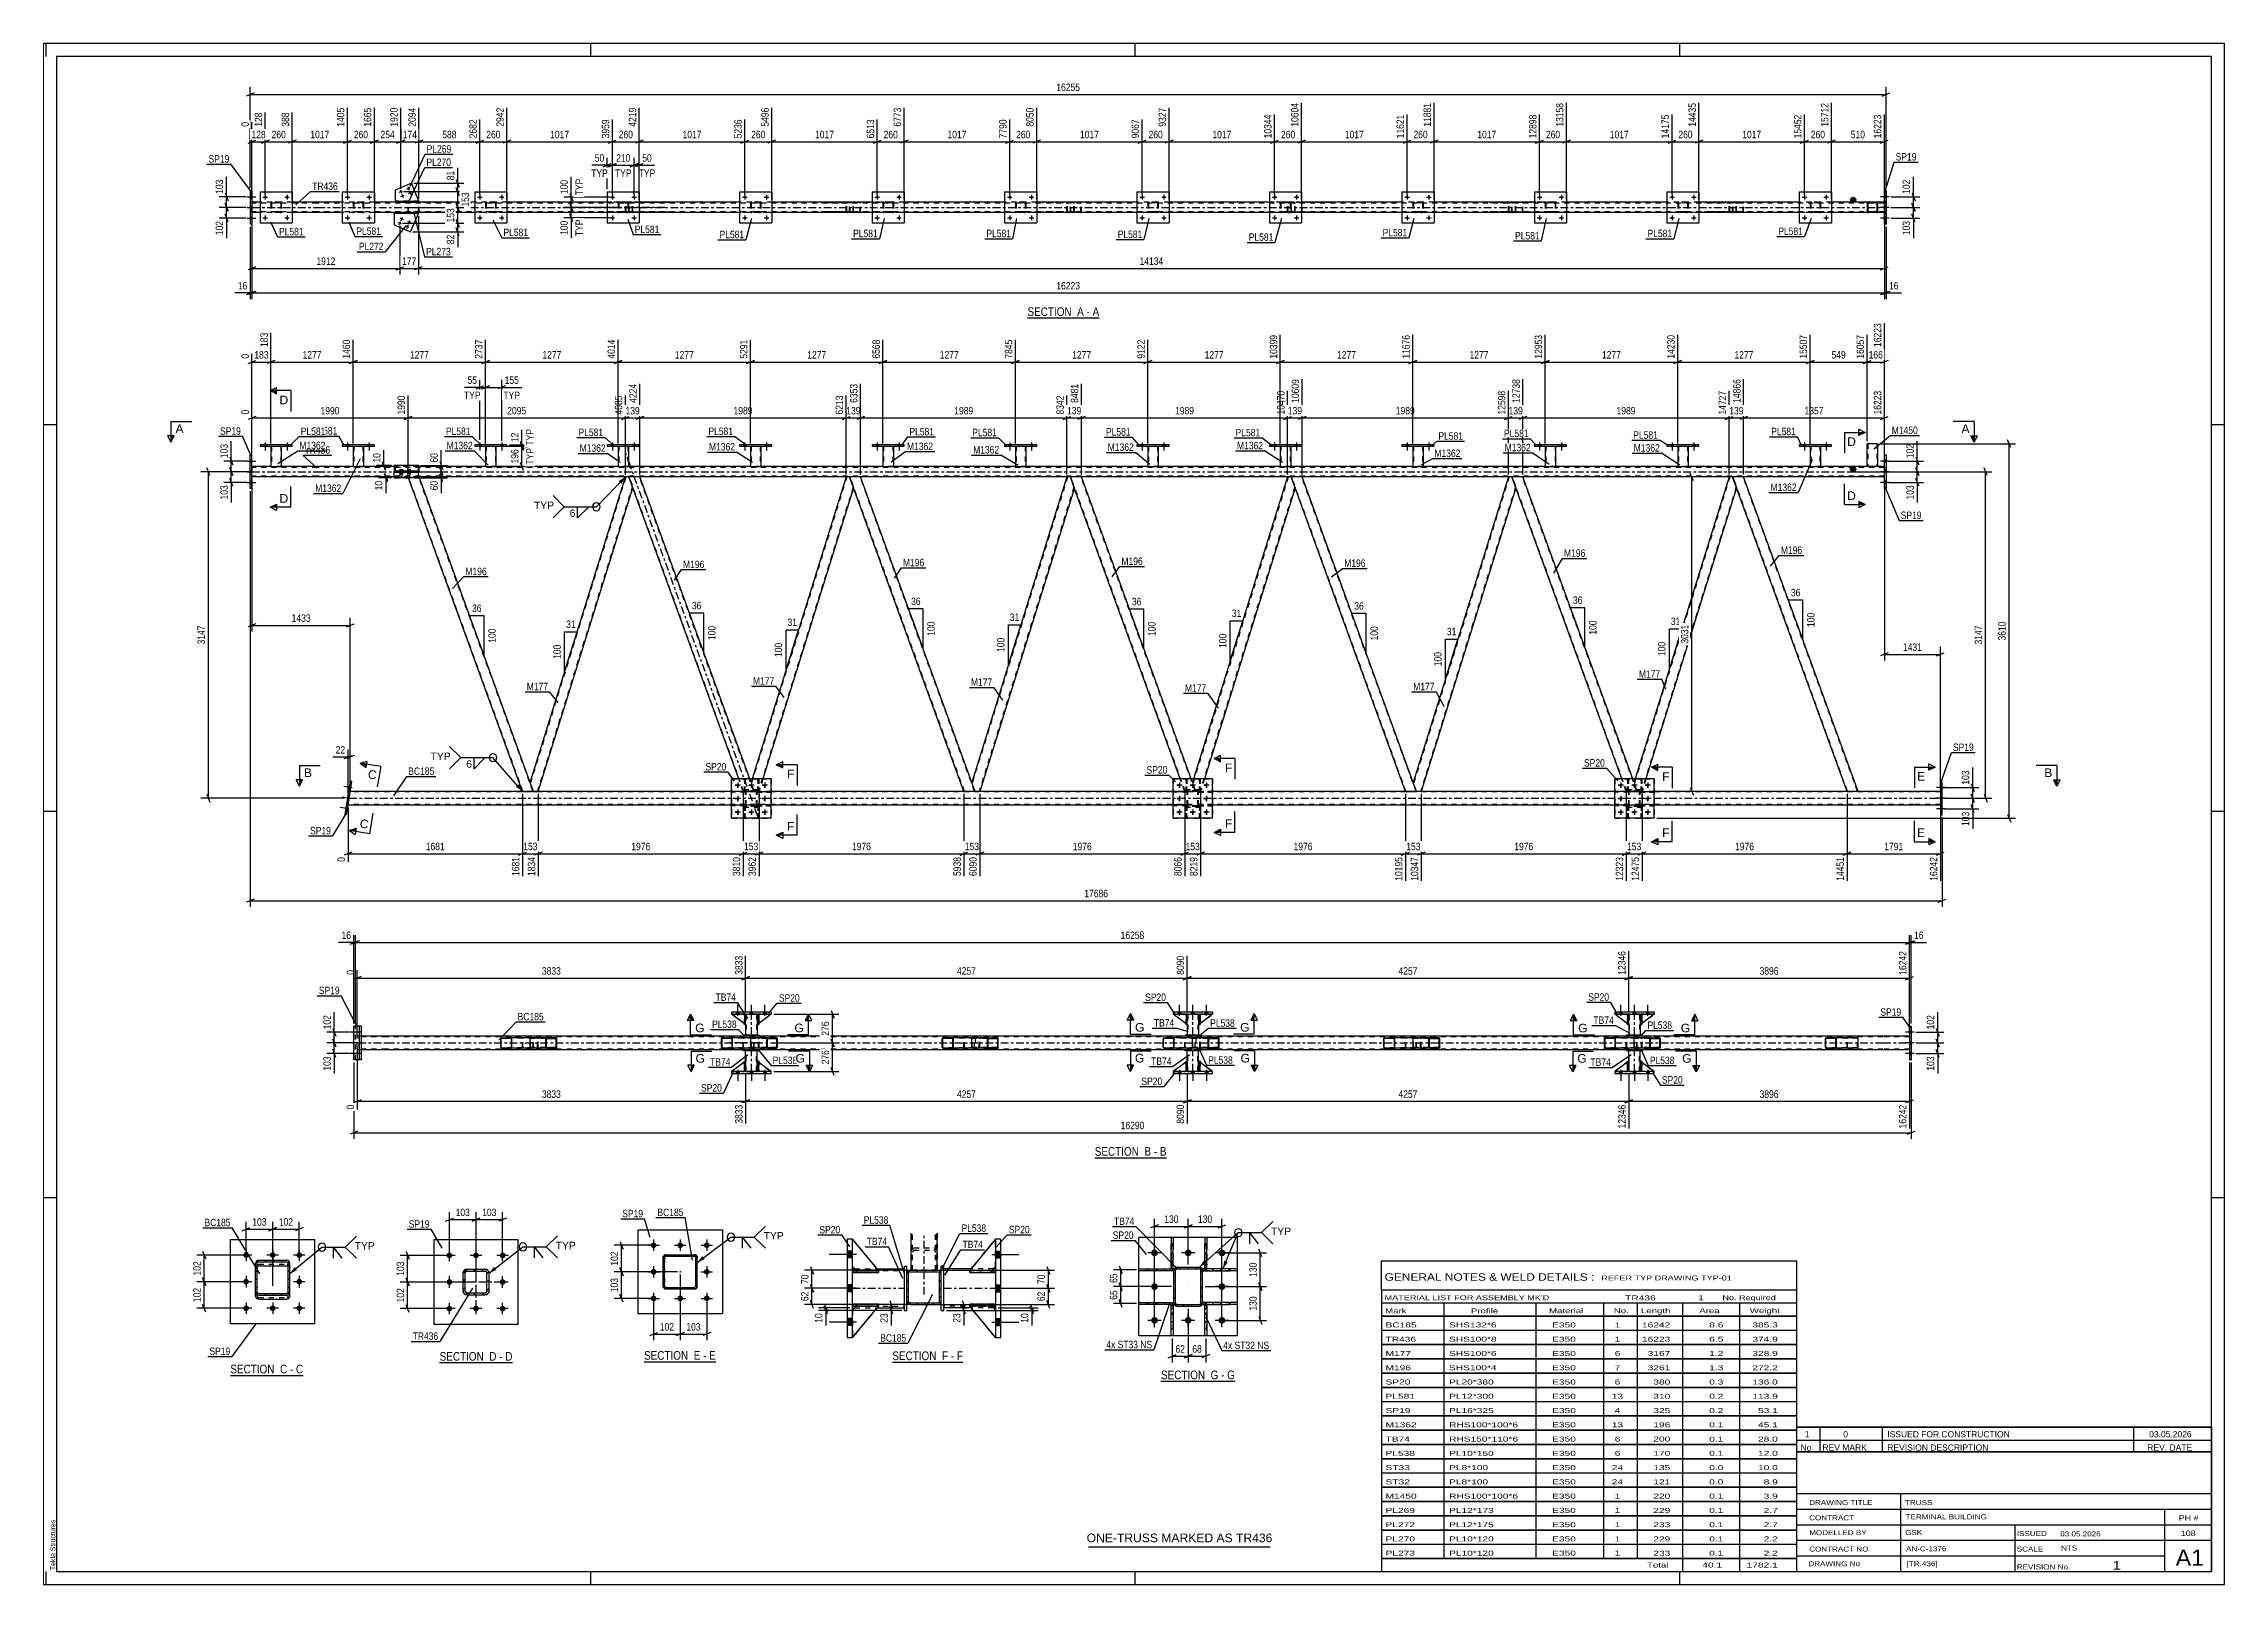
# Paper-space layout 'Layout1' of a CAD drawing. Header units: millimetres. Extents: x 0 to 841, y 0 to 594.
# The model-space entities are those that its viewports show. They can reach past a viewport. Long polylines and large blocks are cut down to what shows.
import ezdxf

# ---------------------------------------------------------------- set-up
doc = ezdxf.new("R2010")
doc.units = ezdxf.units.MM
doc.linetypes.add('DXK_LINE_DOT2', pattern=[3.9198, 1.9599, -1.9599])
doc.linetypes.add('DXK_LINE_DOT3', pattern=[5.9187, 2.979, -0.9799, 0.9799, -0.9799])
doc.layers.add('Viewport layer', color=7, linetype='Continuous', plot=False)
doc.styles.add('Arial', font='ARIAL.TTF', dxfattribs={"height": 0.2})
doc.styles.add('Arial Narrow', font='ARIALN.TTF', dxfattribs={"height": 0.2})

# ---------------------------------------------------------------- blocks, each defined once
blk = doc.blocks.new('Unknown-814184913-18 - 1252')
at = {"color": 6, "linetype": 'Continuous'}
blk.add_line((246.97, -343.24), (274.18, -343.24), dxfattribs=at)
at = {"color": 0, "linetype": 'Continuous'}
blk.add_wipeout([(265.07, -342.49), (265.07, -338.99), (246.97, -338.99), (246.97, -342.49)], dxfattribs=at)
blk.add_wipeout([(268.47, -342.49), (268.47, -338.99), (266.12, -338.99), (266.12, -342.49)], dxfattribs=at)
at = {"color": 7, "linetype": 'Continuous', "style": 'Arial Narrow'}
blk.add_text('SECTION ', height=3.34, dxfattribs=at).set_placement((246.97, -342.49))
at = {"color": 0, "linetype": 'Continuous'}
blk.add_wipeout([(270.79, -342.49), (270.79, -338.99), (269.52, -338.99), (269.52, -342.49)], dxfattribs=at)
blk.add_wipeout([(274.18, -342.49), (274.18, -338.99), (271.84, -338.99), (271.84, -342.49)], dxfattribs=at)
at = {"color": 7, "linetype": 'Continuous', "style": 'Arial Narrow'}
for s, p in [('F', (266.12, -342.49)), ('-', (269.52, -342.49)), ('F', (271.84, -342.49))]:
    blk.add_text(s, height=3.34, dxfattribs=at).set_placement(p)
blk = doc.blocks.new('Unknown-814184913-1135')
at = {"color": 5, "linetype": 'Continuous'}
for p, q in [((760.66, 165.05), (-80.34, 165.05)), ((-80.34, 165.05), (-80.34, -428.95)), ((-79.34, 160.05), (-79.34, 165.05)), ((755.66, 160.05), (-75.34, 160.05)), ((-75.34, 160.05), (-75.34, -423.95)), ((130.66, 160.05), (130.66, 165.05)), ((340.66, 160.05), (340.66, 165.05)), ((550.66, 160.05), (550.66, 165.05)), ((755.66, -423.95), (755.66, 160.05)), ((760.66, -428.95), (760.66, 165.05)), ((-75.34, 18.05), (-80.34, 18.05)), ((760.66, 18.05), (755.66, 18.05)), ((-75.34, -130.95), (-80.34, -130.95)), ((760.66, -130.95), (755.66, -130.95)), ((-75.34, -279.95), (-80.34, -279.95)), ((760.66, -279.95), (755.66, -279.95)), ((-79.34, -428.95), (-79.34, -423.95)), ((-75.34, -423.95), (755.66, -423.95)), ((130.66, -428.95), (130.66, -423.95)), ((340.66, -428.95), (340.66, -423.95)), ((550.66, -428.95), (550.66, -423.95)), ((-80.34, -428.95), (760.66, -428.95))]:
    blk.add_line(p, q, dxfattribs=at)
at = {"color": 174, "linetype": 'Continuous', "style": 'Arial'}
blk.add_text('Tekla Structures', height=1.9102, rotation=90, dxfattribs=at).set_placement((-75.84, -423.45))
blk = doc.blocks.new('Unknown-814184913-19121')
at = {"color": 7, "linetype": 'Continuous'}
for p, q in [((595.66, -377.9), (595.66, -423.95)), ((595.66, -377.9), (755.66, -377.9)), ((755.66, -377.95), (755.66, -423.95)), ((595.66, -393.95), (755.66, -393.95)), ((635.8, -393.95), (635.8, -423.95)), ((595.66, -399.95), (755.66, -399.95)), ((737.66, -423.9), (737.66, -399.9)), ((595.66, -405.95), (755.66, -405.95)), ((595.66, -411.95), (755.66, -411.95)), ((679.8, -405.95), (679.8, -423.95)), ((595.66, -417.95), (737.66, -417.95)), ((595.66, -423.95), (755.66, -423.95))]:
    blk.add_line(p, q, dxfattribs=at)
at = {"color": 7, "style": 'Arial Narrow'}
for s, height, width, p in [('CONTRACT', 1.909, 1.425378, (600.54, -404.24)), ('DRAWING TITLE', 1.9089, 1.425378, (600.54, -398.35)), ('TRUSS', 1.909, 1.425378, (637.47, -398.37)), ('TERMINAL BUILDING', 1.9089, 1.425378, (637.72, -403.88)), ('MODELLED BY', 1.9089, 1.425378, (600.54, -409.97)), ('GSK', 1.909, 1.425378, (637.55, -409.91)), ('ISSUED', 1.909, 1.425378, (680.6, -410.31)), ('03.05.2026', 1.909, 1.425378, (697.35, -410.43)), ('DRAWING No', 1.909, 1.425378, (600.22, -421.95)), ('CONTRACT NO', 1.9089, 1.425378, (600.54, -416.3)), ('AN-C-1376', 1.909, 1.425378, (637.89, -416.18)), ('[TR.436]', 1.909, 1.425378, (638.12, -421.96)), ('SCALE', 1.909, 1.425378, (680.6, -416.3)), ('1', 3.34, 1.5, (717.57, -423.28)), ('A1', 6.204, 1.25, (741.9, -421.75)), ('REVISION No.', 1.9089, 1.425378, (680.6, -423.18))]:
    blk.add_text(s, height=height, dxfattribs=dict(at, width=width)).set_placement(p)
at = {"color": 7, "linetype": 'Continuous', "style": 'Arial Narrow'}
for s, height, width, p in [('PH #', 2.1, 1.42538, (743.06, -404.4)), ('108', 2.1, 1.42538, (743.85, -410.3)), ('NTS', 1.909, 1.425378, (697.66, -415.9))]:
    blk.add_text(s, height=height, dxfattribs=dict(at, width=width)).set_placement(p)
blk = doc.blocks.new('Unknown-814184913-19122')
at = {"color": 7, "linetype": 'Continuous'}
for p, q in [((435.66, -304.2), (595.66, -304.2)), ((435.66, -315.45), (435.66, -304.2)), ((595.66, -304.2), (595.66, -315.45)), ((435.66, -315.45), (595.66, -315.45)), ((435.66, -315.45), (435.66, -320.45)), ((595.66, -315.45), (595.66, -320.45)), ((435.66, -320.45), (595.66, -320.45)), ((435.66, -320.45), (435.66, -325.45)), ((435.66, -325.45), (595.66, -325.45)), ((435.66, -325.5), (435.66, -330.9)), ((435.66, -325.5), (595.66, -325.5)), ((459.66, -320.45), (459.66, -325.45)), ((459.66, -325.45), (459.66, -330.95)), ((495.16, -320.45), (495.16, -325.45)), ((495.16, -325.45), (495.16, -330.95)), ((521.16, -320.45), (521.16, -325.45)), ((521.16, -325.45), (521.16, -330.95)), ((534.16, -320.45), (534.16, -325.45)), ((534.16, -325.45), (534.16, -330.95)), ((551.66, -320.45), (551.66, -325.45)), ((551.66, -325.45), (551.66, -330.95)), ((573.66, -320.45), (573.66, -325.45)), ((573.66, -325.45), (573.66, -330.95)), ((595.66, -320.45), (595.66, -325.45)), ((595.66, -325.5), (595.66, -330.9)), ((435.66, -330.9), (595.66, -330.9)), ((435.66, -331), (435.66, -336.4)), ((435.66, -331), (595.66, -331)), ((459.66, -330.95), (459.66, -336.45)), ((495.16, -330.95), (495.16, -336.45)), ((521.16, -330.95), (521.16, -336.45)), ((534.16, -330.95), (534.16, -336.45)), ((551.66, -330.95), (551.66, -336.45)), ((573.66, -330.95), (573.66, -336.45)), ((595.66, -331), (595.66, -336.4)), ((435.66, -336.4), (595.66, -336.4)), ((435.66, -336.5), (435.66, -341.9)), ((435.66, -336.5), (595.66, -336.5)), ((435.66, -341.9), (595.66, -341.9)), ((435.66, -342), (435.66, -347.4)), ((435.66, -342), (595.66, -342)), ((459.66, -336.45), (459.66, -341.95)), ((459.66, -341.95), (459.66, -347.45)), ((495.16, -336.45), (495.16, -341.95)), ((495.16, -341.95), (495.16, -347.45)), ((521.16, -336.45), (521.16, -341.95)), ((521.16, -341.95), (521.16, -347.45)), ((534.16, -336.45), (534.16, -341.95)), ((534.16, -341.95), (534.16, -347.45)), ((551.66, -336.45), (551.66, -341.95)), ((551.66, -341.95), (551.66, -347.45)), ((573.66, -336.45), (573.66, -341.95)), ((573.66, -341.95), (573.66, -347.45)), ((595.66, -336.5), (595.66, -341.9)), ((595.66, -342), (595.66, -347.4)), ((435.66, -347.4), (595.66, -347.4)), ((435.66, -347.5), (435.66, -352.9)), ((435.66, -347.5), (595.66, -347.5)), ((435.66, -352.9), (595.66, -352.9)), ((435.66, -353), (435.66, -358.4)), ((435.66, -353), (595.66, -353)), ((459.66, -347.45), (459.66, -352.95)), ((459.66, -352.95), (459.66, -358.45)), ((495.16, -347.45), (495.16, -352.95)), ((495.16, -352.95), (495.16, -358.45)), ((521.16, -347.45), (521.16, -352.95)), ((521.16, -352.95), (521.16, -358.45)), ((534.16, -347.45), (534.16, -352.95)), ((534.16, -352.95), (534.16, -358.45)), ((551.66, -347.45), (551.66, -352.95)), ((551.66, -352.95), (551.66, -358.45)), ((573.66, -347.45), (573.66, -352.95)), ((573.66, -352.95), (573.66, -358.45)), ((595.66, -347.5), (595.66, -352.9)), ((595.66, -353), (595.66, -358.4)), ((435.66, -358.4), (595.66, -358.4)), ((435.66, -358.5), (435.66, -363.9)), ((435.66, -358.5), (595.66, -358.5)), ((459.66, -358.45), (459.66, -363.95)), ((495.16, -358.45), (495.16, -363.95)), ((521.16, -358.45), (521.16, -363.95)), ((534.16, -358.45), (534.16, -363.95)), ((551.66, -358.45), (551.66, -363.95)), ((573.66, -358.45), (573.66, -363.95)), ((595.66, -358.5), (595.66, -363.9)), ((435.66, -363.9), (595.66, -363.9)), ((435.66, -364), (435.66, -369.4)), ((435.66, -364), (595.66, -364)), ((435.66, -369.4), (595.66, -369.4)), ((435.66, -369.5), (435.66, -374.9)), ((435.66, -369.5), (595.66, -369.5)), ((459.66, -363.95), (459.66, -369.45)), ((459.66, -369.45), (459.66, -374.95)), ((495.16, -363.95), (495.16, -369.45)), ((495.16, -369.45), (495.16, -374.95)), ((521.16, -363.95), (521.16, -369.45)), ((521.16, -369.45), (521.16, -374.95)), ((534.16, -363.95), (534.16, -369.45)), ((534.16, -369.45), (534.16, -374.95)), ((551.66, -363.95), (551.66, -369.45)), ((551.66, -369.45), (551.66, -374.95)), ((573.66, -363.95), (573.66, -369.45)), ((573.66, -369.45), (573.66, -374.95)), ((595.66, -364), (595.66, -369.4)), ((595.66, -369.5), (595.66, -374.9)), ((435.66, -374.9), (595.66, -374.9)), ((435.66, -375), (435.66, -380.4)), ((435.66, -375), (595.66, -375)), ((459.66, -374.95), (459.66, -380.45)), ((495.16, -374.95), (495.16, -380.45)), ((521.16, -374.95), (521.16, -380.45)), ((534.16, -374.95), (534.16, -380.45)), ((551.66, -374.95), (551.66, -380.45)), ((573.66, -374.95), (573.66, -380.45)), ((595.66, -375), (595.66, -380.4)), ((435.66, -380.4), (595.66, -380.4)), ((435.66, -380.5), (435.66, -385.9)), ((435.66, -380.5), (595.66, -380.5)), ((435.66, -385.9), (595.66, -385.9)), ((435.66, -386), (435.66, -391.4)), ((435.66, -386), (595.66, -386)), ((459.66, -380.45), (459.66, -385.95)), ((459.66, -385.95), (459.66, -391.45)), ((495.16, -380.45), (495.16, -385.95)), ((495.16, -385.95), (495.16, -391.45)), ((521.16, -380.45), (521.16, -385.95)), ((521.16, -385.95), (521.16, -391.45)), ((534.16, -380.45), (534.16, -385.95)), ((534.16, -385.95), (534.16, -391.45)), ((551.66, -380.45), (551.66, -385.95)), ((551.66, -385.95), (551.66, -391.45)), ((573.66, -380.45), (573.66, -385.95)), ((573.66, -385.95), (573.66, -391.45)), ((595.66, -380.5), (595.66, -385.9)), ((595.66, -386), (595.66, -391.4)), ((435.66, -391.4), (595.66, -391.4)), ((435.66, -391.5), (435.66, -396.9)), ((435.66, -391.5), (595.66, -391.5)), ((459.66, -391.45), (459.66, -396.95)), ((495.16, -391.45), (495.16, -396.95)), ((521.16, -391.45), (521.16, -396.95)), ((534.16, -391.45), (534.16, -396.95)), ((551.66, -391.45), (551.66, -396.95)), ((573.66, -391.45), (573.66, -396.95)), ((595.66, -391.5), (595.66, -396.9)), ((435.66, -396.9), (595.66, -396.9)), ((435.66, -397), (435.66, -402.4)), ((435.66, -397), (595.66, -397)), ((435.66, -402.4), (595.66, -402.4)), ((435.66, -402.5), (435.66, -407.9)), ((435.66, -402.5), (595.66, -402.5)), ((459.66, -396.95), (459.66, -402.45)), ((459.66, -402.45), (459.66, -407.95)), ((495.16, -396.95), (495.16, -402.45)), ((495.16, -402.45), (495.16, -407.95)), ((521.16, -396.95), (521.16, -402.45)), ((521.16, -402.45), (521.16, -407.95)), ((534.16, -396.95), (534.16, -402.45)), ((534.16, -402.45), (534.16, -407.95)), ((551.66, -396.95), (551.66, -402.45)), ((551.66, -402.45), (551.66, -407.95)), ((573.66, -396.95), (573.66, -402.45)), ((573.66, -402.45), (573.66, -407.95)), ((595.66, -397), (595.66, -402.4)), ((595.66, -402.5), (595.66, -407.9)), ((435.66, -407.9), (595.66, -407.9)), ((435.66, -408), (435.66, -413.4)), ((435.66, -408), (595.66, -408)), ((459.66, -407.95), (459.66, -413.45)), ((495.16, -407.95), (495.16, -413.45)), ((521.16, -407.95), (521.16, -413.45)), ((534.16, -407.95), (534.16, -413.45)), ((551.66, -407.95), (551.66, -413.45)), ((573.66, -407.95), (573.66, -413.45)), ((595.66, -408), (595.66, -413.4)), ((435.66, -413.4), (595.66, -413.4)), ((435.66, -413.5), (435.66, -418.9)), ((435.66, -413.5), (595.66, -413.5)), ((435.66, -418.9), (595.66, -418.9)), ((435.66, -418.95), (595.66, -418.95)), ((435.66, -418.95), (435.66, -423.95)), ((459.66, -413.45), (459.66, -418.95)), ((495.16, -413.45), (495.16, -418.95)), ((521.16, -413.45), (521.16, -418.95)), ((534.16, -413.45), (534.16, -418.95)), ((551.66, -413.45), (551.66, -418.95)), ((551.66, -418.95), (551.66, -423.95)), ((573.66, -413.45), (573.66, -418.95)), ((573.66, -418.95), (573.66, -423.95)), ((595.66, -413.5), (595.66, -418.9)), ((595.66, -418.95), (595.66, -423.95)), ((435.66, -423.95), (595.66, -423.95))]:
    blk.add_line(p, q, dxfattribs=at)
at = {"color": 7, "style": 'Arial Narrow'}
for s, height, width, p in [('GENERAL NOTES & WELD DETAILS :', 2.8633, 1.4, (436.82, -311.89)), ('REFER TYP DRAWING TYP-01', 1.9089, 1.6, (520.36, -311.79)), ("MATERIAL LIST FOR ASSEMBLY MK'D", 1.9089, 1.6, (436.82, -319.39)), ('TR436', 1.909, 1.794707, (529.56, -319.48)), ('1', 1.91, 1.794707, (557.74, -319.39)), ('No. Required', 1.9089, 1.6, (567.07, -319.39)), ('Mark', 1.909, 1.7, (437, -324.45)), ('Profile', 1.909, 1.7, (470.08, -324.45)), ('Material', 1.909, 1.7, (500.2, -324.39)), ('No.', 1.909, 1.7, (525.16, -324.39)), ('Length', 1.909, 1.7, (535.66, -324.39)), ('Area', 1.909, 1.7, (558.16, -324.39)), ('Weight', 1.909, 1.7, (577.66, -324.39))]:
    blk.add_text(s, height=height, dxfattribs=dict(at, width=width)).set_placement(p)
at = {"color": 7, "linetype": 'Continuous', "style": 'Arial Narrow'}
for s, height, width, p in [('BC185', 1.909, 1.794707, (437.16, -329.89)), ('SHS132*6', 1.909, 1.794707, (461.66, -329.89)), ('E350', 1.909, 1.794707, (501.4, -329.89)), ('1', 1.91, 1.794707, (525.52, -329.89)), ('16242', 1.909, 1.794707, (536.06, -329.89)), ('8.6', 1.909, 1.794707, (561.98, -329.89)), ('385.3', 1.909, 1.794707, (578.62, -329.89)), ('TR436', 1.909, 1.794707, (437.16, -335.39)), ('SHS100*8', 1.909, 1.794707, (461.66, -335.39)), ('E350', 1.909, 1.794707, (501.4, -335.39)), ('1', 1.91, 1.794707, (525.52, -335.39)), ('16223', 1.909, 1.794707, (536.06, -335.39)), ('6.5', 1.909, 1.794707, (561.98, -335.39)), ('374.9', 1.909, 1.794707, (578.62, -335.39)), ('M177', 1.909, 1.794707, (437.16, -340.89)), ('M196', 1.909, 1.794707, (437.16, -346.39)), ('SHS100*6', 1.909, 1.794707, (461.66, -340.89)), ('SHS100*4', 1.909, 1.794707, (461.66, -346.39)), ('E350', 1.909, 1.794707, (501.4, -340.89)), ('E350', 1.909, 1.794707, (501.4, -346.39)), ('6', 1.91, 1.794707, (525.52, -340.89)), ('7', 1.91, 1.794707, (525.52, -346.39)), ('3167', 1.909, 1.794707, (538.25, -340.89)), ('3261', 1.909, 1.794707, (538.25, -346.39)), ('1.2', 1.909, 1.794707, (561.98, -340.89)), ('1.3', 1.909, 1.794707, (561.98, -346.39)), ('328.9', 1.909, 1.794707, (578.62, -340.89)), ('272.2', 1.909, 1.794707, (578.62, -346.39)), ('SP20', 1.909, 1.794707, (437.16, -351.89)), ('PL20*380', 1.909, 1.794707, (461.66, -351.89)), ('E350', 1.909, 1.794707, (501.4, -351.89)), ('6', 1.91, 1.794707, (525.52, -351.89)), ('380', 1.909, 1.794707, (540.43, -351.89)), ('0.3', 1.909, 1.794707, (561.98, -351.89)), ('136.0', 1.909, 1.794707, (578.62, -351.89)), ('SP19', 1.909, 1.794707, (437.16, -362.89)), ('PL581', 1.909, 1.794707, (437.16, -357.39)), ('PL12*300', 1.909, 1.794707, (461.66, -357.39)), ('PL16*325', 1.909, 1.794707, (461.66, -362.89)), ('E350', 1.909, 1.794707, (501.4, -357.39)), ('E350', 1.909, 1.794707, (501.4, -362.89)), ('13', 1.909, 1.794707, (524.42, -357.39)), ('4', 1.91, 1.794707, (525.52, -362.89)), ('310', 1.909, 1.794707, (540.43, -357.39)), ('325', 1.909, 1.794707, (540.43, -362.89)), ('0.2', 1.909, 1.794707, (561.98, -357.39)), ('0.2', 1.909, 1.794707, (561.98, -362.89)), ('113.9', 1.909, 1.794707, (578.62, -357.39)), ('53.1', 1.909, 1.794707, (580.81, -362.89)), ('M1362', 1.909, 1.794707, (437.16, -368.39)), ('RHS100*100*6', 1.9089, 1.794707, (461.66, -368.39)), ('E350', 1.909, 1.794707, (501.4, -368.39)), ('13', 1.909, 1.794707, (524.42, -368.39)), ('196', 1.909, 1.794707, (540.43, -368.39)), ('0.1', 1.909, 1.794707, (561.98, -368.39)), ('45.1', 1.909, 1.794707, (580.81, -368.39)), ('TB74', 1.909, 1.794707, (437.16, -373.89)), ('PL538', 1.909, 1.794707, (437.16, -379.39)), ('RHS150*110*6', 1.9089, 1.794707, (461.66, -373.89)), ('PL10*150', 1.909, 1.794707, (461.66, -379.39)), ('E350', 1.909, 1.794707, (501.4, -373.89)), ('E350', 1.909, 1.794707, (501.4, -379.39)), ('6', 1.91, 1.794707, (525.52, -373.89)), ('6', 1.91, 1.794707, (525.52, -379.39)), ('200', 1.909, 1.794707, (540.43, -373.89)), ('170', 1.909, 1.794707, (540.43, -379.39)), ('0.1', 1.909, 1.794707, (561.98, -373.89)), ('0.1', 1.909, 1.794707, (561.98, -379.39)), ('28.0', 1.909, 1.794707, (580.81, -373.89)), ('12.0', 1.909, 1.794707, (580.81, -379.39)), ('ST33', 1.909, 1.794707, (437.16, -384.89)), ('PL8*100', 1.909, 1.794707, (461.66, -384.89)), ('E350', 1.909, 1.794707, (501.4, -384.89)), ('24', 1.909, 1.794707, (524.42, -384.89)), ('135', 1.909, 1.794707, (540.43, -384.89)), ('0.0', 1.909, 1.794707, (561.98, -384.89)), ('10.0', 1.909, 1.794707, (580.81, -384.89)), ('ST32', 1.909, 1.794707, (437.16, -390.39)), ('M1450', 1.909, 1.794707, (437.16, -395.89)), ('PL8*100', 1.909, 1.794707, (461.66, -390.39)), ('RHS100*100*6', 1.9089, 1.794707, (461.66, -395.89)), ('E350', 1.909, 1.794707, (501.4, -390.39)), ('E350', 1.909, 1.794707, (501.4, -395.89)), ('24', 1.909, 1.794707, (524.42, -390.39)), ('1', 1.91, 1.794707, (525.52, -395.89)), ('220', 1.909, 1.794707, (540.43, -395.89)), ('121', 1.909, 1.794707, (540.43, -390.39)), ('0.0', 1.909, 1.794707, (561.98, -390.39)), ('0.1', 1.909, 1.794707, (561.98, -395.89)), ('3.9', 1.909, 1.794707, (582.99, -395.89)), ('8.9', 1.909, 1.794707, (582.99, -390.39)), ('PL269', 1.909, 1.794707, (437.16, -401.39)), ('PL12*173', 1.909, 1.794707, (461.66, -401.39)), ('E350', 1.909, 1.794707, (501.4, -401.39)), ('1', 1.91, 1.794707, (525.52, -401.39)), ('229', 1.909, 1.794707, (540.43, -401.39)), ('0.1', 1.909, 1.794707, (561.98, -401.39)), ('2.7', 1.909, 1.794707, (582.99, -401.39)), ('PL272', 1.909, 1.794707, (437.16, -406.89)), ('PL270', 1.909, 1.794707, (437.16, -412.39)), ('PL12*175', 1.909, 1.794707, (461.66, -406.89)), ('PL10*120', 1.909, 1.794707, (461.66, -412.39)), ('E350', 1.909, 1.794707, (501.4, -406.89)), ('E350', 1.909, 1.794707, (501.4, -412.39)), ('1', 1.91, 1.794707, (525.52, -406.89)), ('1', 1.91, 1.794707, (525.52, -412.39)), ('233', 1.909, 1.794707, (540.43, -406.89)), ('229', 1.909, 1.794707, (540.43, -412.39)), ('0.1', 1.909, 1.794707, (561.98, -406.89)), ('0.1', 1.909, 1.794707, (561.98, -412.39)), ('2.7', 1.909, 1.794707, (582.99, -406.89)), ('2.2', 1.909, 1.794707, (582.99, -412.39)), ('PL273', 1.909, 1.794707, (437.16, -417.89)), ('PL10*120', 1.909, 1.794707, (461.66, -417.89)), ('E350', 1.909, 1.794707, (501.4, -417.89)), ('1', 1.91, 1.794707, (525.52, -417.89)), ('Total', 1.909, 1.7, (538, -422.45)), ('233', 1.909, 1.794707, (540.43, -417.89)), ('0.1', 1.909, 1.794707, (561.98, -417.89)), ('2.2', 1.909, 1.794707, (582.99, -417.89)), ('40.1', 1.909, 1.794707, (559.31, -422.45)), ('1782.1', 1.909, 1.794707, (576.43, -422.45))]:
    blk.add_text(s, height=height, dxfattribs=dict(at, width=width)).set_placement(p)
blk = doc.blocks.new('Unknown-814184913-19123')
at = {"color": 7, "linetype": 'Continuous'}
blk.add_line((322.66, -414.45), (392.66, -414.45), dxfattribs=at)
at = {"color": 7, "style": 'Arial'}
blk.add_text('ONE-TRUSS MARKED AS TR436', height=3.3428, dxfattribs=at).set_placement((321.91, -412.7))
blk = doc.blocks.new('Unknown-814184913-19124')
at = {"color": 7, "linetype": 'Continuous'}
for p, q in [((595.66, -368.4), (755.66, -368.4)), ((755.66, -368.4), (595.66, -368.4)), ((595.66, -368.4), (595.66, -373.4)), ((604.66, -368.4), (604.66, -373.4)), ((628.66, -368.4), (628.66, -373.4)), ((725.66, -368.4), (725.66, -373.4)), ((755.66, -368.4), (755.66, -373.4)), ((595.66, -373.4), (755.66, -373.4)), ((595.66, -373.4), (595.66, -377.9)), ((595.66, -373.4), (755.66, -373.4)), ((755.66, -377.9), (595.66, -377.9)), ((604.66, -373.4), (604.66, -377.9)), ((628.66, -373.4), (628.66, -377.9)), ((725.66, -373.4), (725.66, -377.9)), ((755.66, -373.4), (755.66, -377.9))]:
    blk.add_line(p, q, dxfattribs=at)
at = {"color": 7, "linetype": 'Continuous', "style": 'Arial Narrow'}
for s, height, width, p in [('1', 2.39, 1.196471, (598.82, -372.26)), ('0', 2.39, 1.196471, (613.67, -372.26)), ('ISSUED FOR CONSTRUCTION', 2.3861, 1.196471, (630.66, -372.26)), ('03.05.2026', 2.386, 1.196471, (731.66, -372.26)), ('No', 2.386, 1.2, (597.21, -377.4)), ('REV MARK', 2.386, 1.2, (605.66, -377.4)), ('REVISION DESCRIPTION', 2.3861, 1.2, (630.66, -377.4)), ('REV. DATE', 2.386, 1.2, (730.94, -377.4))]:
    blk.add_text(s, height=height, dxfattribs=dict(at, width=width)).set_placement(p)
blk = doc.blocks.new('Unknown-814184913-11 - 2456')
at = {"color": 6, "linetype": 'Continuous'}
blk.add_line((299.09, 59.29), (326.74, 59.29), dxfattribs=at)
at = {"color": 0, "linetype": 'Continuous'}
blk.add_wipeout([(317.2, 60.04), (317.2, 63.54), (299.09, 63.54), (299.09, 60.04)], dxfattribs=at)
blk.add_wipeout([(320.81, 60.04), (320.81, 63.54), (318.25, 63.54), (318.25, 60.04)], dxfattribs=at)
at = {"color": 7, "linetype": 'Continuous', "style": 'Arial Narrow'}
blk.add_text('SECTION ', height=3.34, dxfattribs=at).set_placement((299.09, 60.04))
at = {"color": 0, "linetype": 'Continuous'}
blk.add_wipeout([(323.13, 60.04), (323.13, 63.54), (321.86, 63.54), (321.86, 60.04)], dxfattribs=at)
blk.add_wipeout([(326.74, 60.04), (326.74, 63.54), (324.18, 63.54), (324.18, 60.04)], dxfattribs=at)
at = {"color": 7, "linetype": 'Continuous', "style": 'Arial Narrow'}
for s, p in [('A', (318.25, 60.04)), ('-', (321.86, 60.04)), ('A', (324.18, 60.04))]:
    blk.add_text(s, height=3.34, dxfattribs=at).set_placement(p)
blk = doc.blocks.new('Unknown-814184913-12 - 5260')
at = {"color": 6, "linetype": 'Continuous'}
blk.add_line((325.03, -264.46), (352.68, -264.46), dxfattribs=at)
at = {"color": 0, "linetype": 'Continuous'}
blk.add_wipeout([(343.14, -263.71), (343.14, -260.21), (325.03, -260.21), (325.03, -263.71)], dxfattribs=at)
blk.add_wipeout([(346.75, -263.71), (346.75, -260.21), (344.19, -260.21), (344.19, -263.71)], dxfattribs=at)
at = {"color": 7, "linetype": 'Continuous', "style": 'Arial Narrow'}
blk.add_text('SECTION ', height=3.34, dxfattribs=at).set_placement((325.03, -263.71))
at = {"color": 0, "linetype": 'Continuous'}
blk.add_wipeout([(349.07, -263.71), (349.07, -260.21), (347.8, -260.21), (347.8, -263.71)], dxfattribs=at)
blk.add_wipeout([(352.68, -263.71), (352.68, -260.21), (350.12, -260.21), (350.12, -263.71)], dxfattribs=at)
at = {"color": 7, "linetype": 'Continuous', "style": 'Arial Narrow'}
for s, p in [('B', (344.19, -263.71)), ('B', (350.12, -263.71)), ('-', (347.8, -263.71))]:
    blk.add_text(s, height=3.34, dxfattribs=at).set_placement(p)
blk = doc.blocks.new('Unknown-814184913-13 - 18233')
at = {"color": 6, "linetype": 'Continuous'}
blk.add_line((-8.33, -348.36), (19.74, -348.36), dxfattribs=at)
at = {"color": 0, "linetype": 'Continuous'}
blk.add_wipeout([(9.78, -347.61), (9.78, -344.11), (-8.33, -344.11), (-8.33, -347.61)], dxfattribs=at)
blk.add_wipeout([(13.6, -347.61), (13.6, -344.11), (10.83, -344.11), (10.83, -347.61)], dxfattribs=at)
at = {"color": 7, "linetype": 'Continuous', "style": 'Arial Narrow'}
blk.add_text('SECTION ', height=3.34, dxfattribs=at).set_placement((-8.33, -347.61))
at = {"color": 0, "linetype": 'Continuous'}
blk.add_wipeout([(15.92, -347.61), (15.92, -344.11), (14.65, -344.11), (14.65, -347.61)], dxfattribs=at)
blk.add_wipeout([(19.74, -347.61), (19.74, -344.11), (16.97, -344.11), (16.97, -347.61)], dxfattribs=at)
at = {"color": 7, "linetype": 'Continuous', "style": 'Arial Narrow'}
for s, p in [('C', (10.83, -347.61)), ('C', (16.97, -347.61)), ('-', (14.65, -347.61))]:
    blk.add_text(s, height=3.34, dxfattribs=at).set_placement(p)
blk = doc.blocks.new('Unknown-814184913-14 - 18639')
at = {"color": 6, "linetype": 'Continuous'}
blk.add_line((151.21, -343.1), (178.86, -343.1), dxfattribs=at)
at = {"color": 0, "linetype": 'Continuous'}
blk.add_wipeout([(169.32, -342.35), (169.32, -338.85), (151.21, -338.85), (151.21, -342.35)], dxfattribs=at)
blk.add_wipeout([(172.92, -342.35), (172.92, -338.85), (170.37, -338.85), (170.37, -342.35)], dxfattribs=at)
at = {"color": 7, "linetype": 'Continuous', "style": 'Arial Narrow'}
blk.add_text('SECTION ', height=3.34, dxfattribs=at).set_placement((151.21, -342.35))
at = {"color": 0, "linetype": 'Continuous'}
blk.add_wipeout([(175.25, -342.35), (175.25, -338.85), (173.97, -338.85), (173.97, -342.35)], dxfattribs=at)
blk.add_wipeout([(178.86, -342.35), (178.86, -338.85), (176.3, -338.85), (176.3, -342.35)], dxfattribs=at)
at = {"color": 7, "linetype": 'Continuous', "style": 'Arial Narrow'}
for s, p in [('E', (170.37, -342.35)), ('-', (173.97, -342.35)), ('E', (176.3, -342.35))]:
    blk.add_text(s, height=3.34, dxfattribs=at).set_placement(p)
blk = doc.blocks.new('Unknown-814184913-16 - 1615')
at = {"color": 6, "linetype": 'Continuous'}
blk.add_line((72.39, -343.47), (100.46, -343.47), dxfattribs=at)
at = {"color": 0, "linetype": 'Continuous'}
blk.add_wipeout([(90.49, -342.72), (90.49, -339.22), (72.39, -339.22), (72.39, -342.72)], dxfattribs=at)
blk.add_wipeout([(94.31, -342.72), (94.31, -339.22), (91.54, -339.22), (91.54, -342.72)], dxfattribs=at)
at = {"color": 7, "linetype": 'Continuous', "style": 'Arial Narrow'}
blk.add_text('SECTION ', height=3.34, dxfattribs=at).set_placement((72.39, -342.72))
at = {"color": 0, "linetype": 'Continuous'}
blk.add_wipeout([(96.64, -342.72), (96.64, -339.22), (95.36, -339.22), (95.36, -342.72)], dxfattribs=at)
blk.add_wipeout([(100.46, -342.72), (100.46, -339.22), (97.69, -339.22), (97.69, -342.72)], dxfattribs=at)
at = {"color": 7, "linetype": 'Continuous', "style": 'Arial Narrow'}
for s, p in [('D', (91.54, -342.72)), ('-', (95.36, -342.72)), ('D', (97.69, -342.72))]:
    blk.add_text(s, height=3.34, dxfattribs=at).set_placement(p)
blk = doc.blocks.new('Unknown-814184913-17 - 2091')
at = {"color": 6, "linetype": 'Continuous'}
blk.add_line((350.57, -350.62), (379.07, -350.62), dxfattribs=at)
at = {"color": 0, "linetype": 'Continuous'}
blk.add_wipeout([(368.67, -349.87), (368.67, -346.37), (350.57, -346.37), (350.57, -349.87)], dxfattribs=at)
blk.add_wipeout([(372.71, -349.87), (372.71, -346.37), (369.72, -346.37), (369.72, -349.87)], dxfattribs=at)
at = {"color": 7, "linetype": 'Continuous', "style": 'Arial Narrow'}
blk.add_text('SECTION ', height=3.34, dxfattribs=at).set_placement((350.57, -349.87))
at = {"color": 0, "linetype": 'Continuous'}
blk.add_wipeout([(375.03, -349.87), (375.03, -346.37), (373.76, -346.37), (373.76, -349.87)], dxfattribs=at)
blk.add_wipeout([(379.07, -349.87), (379.07, -346.37), (376.08, -346.37), (376.08, -349.87)], dxfattribs=at)
at = {"color": 7, "linetype": 'Continuous', "style": 'Arial Narrow'}
for s, p in [('G', (369.72, -349.87)), ('-', (373.76, -349.87)), ('G', (376.08, -349.87))]:
    blk.add_text(s, height=3.34, dxfattribs=at).set_placement(p)
blk = doc.blocks.new('Part-814184913-1333 - 1252')
at = {"color": 7, "linetype": 'DXK_LINE_DOT2'}
for p, q in [((286.8, -295.81), (276.8, -307.92)), ((276.8, -307.92), (286.8, -295.81)), ((286.8, -306.42), (286.8, -295.81)), ((276.8, -307.92), (285.3, -307.92)), ((276.8, -307.92), (276.8, -307.92)), ((285.3, -307.92), (276.8, -307.92)), ((285.3, -307.92), (286.8, -306.42)), ((285.3, -307.92), (286.8, -306.42)), ((285.3, -307.92), (285.3, -307.92))]:
    blk.add_line(p, q, dxfattribs=at)
blk = doc.blocks.new('Bolt-814184913-1442 - 1252')
at = {"linetype": 'Continuous'}
for points in [[(288.8, -303.11), (288.8, -300.51), (286.8, -300.51), (286.8, -303.11)], [(288.8, -303.11), (288.8, -300.51), (286.8, -300.51), (286.8, -303.11)], [(288.8, -303.11), (288.8, -300.51), (286.8, -300.51), (286.8, -303.11)], [(288.8, -316.11), (288.8, -313.51), (286.8, -313.51), (286.8, -316.11)], [(288.8, -316.11), (288.8, -313.51), (286.8, -313.51), (286.8, -316.11)], [(288.8, -329.11), (288.8, -326.51), (286.8, -326.51), (286.8, -329.11)], [(288.8, -329.11), (288.8, -326.51), (286.8, -326.51), (286.8, -329.11)], [(288.8, -329.11), (288.8, -326.51), (286.8, -326.51), (286.8, -329.11)]]:
    blk.add_hatch(color=1, dxfattribs=at).paths.add_polyline_path(points)
at = {"color": 1, "linetype": 'Continuous'}
for p, q in [((285.3, -301.81), (295.8, -301.81)), ((285.3, -301.81), (295.8, -301.81)), ((285.3, -301.81), (295.8, -301.81)), ((286.8, -300.51), (288.8, -300.51)), ((286.8, -300.51), (288.8, -300.51)), ((286.8, -300.51), (288.8, -300.51)), ((286.8, -303.11), (288.8, -303.11)), ((286.8, -303.11), (288.8, -303.11)), ((286.8, -303.11), (288.8, -303.11)), ((285.3, -314.81), (295.8, -314.81)), ((285.3, -314.81), (295.8, -314.81)), ((286.8, -313.51), (288.8, -313.51)), ((286.8, -313.51), (288.8, -313.51)), ((286.8, -316.11), (288.8, -316.11)), ((286.8, -316.11), (288.8, -316.11)), ((285.3, -327.81), (295.8, -327.81)), ((285.3, -327.81), (295.8, -327.81)), ((285.3, -327.81), (295.8, -327.81)), ((286.8, -326.51), (288.8, -326.51)), ((286.8, -326.51), (288.8, -326.51)), ((286.8, -326.51), (288.8, -326.51)), ((286.8, -329.11), (288.8, -329.11)), ((286.8, -329.11), (288.8, -329.11)), ((286.8, -329.11), (288.8, -329.11))]:
    blk.add_line(p, q, dxfattribs=at)
blk = doc.blocks.new('Part-814184913-1257 - 1252')
at = {"color": 7, "linetype": 'DXK_LINE_DOT2'}
for p, q in [((254.2, -307.84), (254.2, -293.59)), ((254.6, -307.84), (254.6, -293.59)), ((263.8, -307.84), (263.8, -293.59)), ((264.2, -293.59), (264.2, -307.84)), ((264.2, -307.84), (254.2, -307.84))]:
    blk.add_line(p, q, dxfattribs=at)
at = {"color": 7, "linetype": 'DXK_LINE_DOT3'}
blk.add_line((259.2, -317.24), (259.2, -293.59), dxfattribs=at)
blk = doc.blocks.new('Part-814184913-1329 - 1252')
at = {"color": 2, "linetype": 'Continuous'}
for p, q in [((231.6, -307.31), (232.49, -307.31)), ((241.1, -307.31), (251.6, -307.31)), ((231.6, -322.31), (232.51, -322.31)), ((241.11, -322.31), (251.6, -322.31))]:
    blk.add_line(p, q, dxfattribs=at)
at = {"color": 7, "linetype": 'DXK_LINE_DOT2'}
for p, q in [((231.6, -322.31), (231.6, -307.31)), ((231.6, -307.91), (251.6, -307.91)), ((232.49, -307.31), (241.1, -307.31)), ((251.6, -322.31), (251.6, -307.31)), ((231.6, -321.71), (251.6, -321.71)), ((232.51, -322.31), (241.11, -322.31))]:
    blk.add_line(p, q, dxfattribs=at)
at = {"color": 7, "linetype": 'DXK_LINE_DOT3'}
blk.add_line((231.6, -314.81), (251.6, -314.81), dxfattribs=at)
blk = doc.blocks.new('Part-814184913-1258 - 1252')
at = {"color": 2, "linetype": 'Continuous'}
for p, q in [((254.2, -307.84), (254.2, -293.59)), ((264.2, -307.84), (264.2, -293.59))]:
    blk.add_line(p, q, dxfattribs=at)
at = {"color": 7, "linetype": 'DXK_LINE_DOT2'}
for p, q in [((254.8, -307.84), (254.8, -293.59)), ((263.6, -307.84), (263.6, -293.59)), ((254.2, -301.03), (254.29, -300.32)), ((254.29, -300.32), (254.55, -299.71)), ((254.55, -299.71), (254.94, -299.31)), ((254.85, -300.67), (254.8, -301.03)), ((254.98, -300.37), (254.85, -300.67)), ((254.94, -299.31), (255.4, -299.17)), ((255.17, -300.17), (254.98, -300.37)), ((255.4, -300.1), (255.17, -300.17)), ((255.4, -299.17), (263, -299.17)), ((255.4, -300.1), (263, -300.1)), ((263, -299.17), (263.46, -299.31)), ((263.23, -300.17), (263, -300.1)), ((263.42, -300.37), (263.23, -300.17)), ((263.55, -300.67), (263.42, -300.37)), ((263.46, -299.31), (263.85, -299.71)), ((263.6, -301.03), (263.55, -300.67)), ((263.85, -299.71), (264.11, -300.32)), ((264.11, -300.32), (264.2, -301.03)), ((264.2, -307.84), (254.2, -307.84))]:
    blk.add_line(p, q, dxfattribs=at)
blk = doc.blocks.new('Bolt-814184913-1443 - 1252')
at = {"linetype": 'Continuous'}
for points in [[(231.6, -303.11), (231.6, -300.51), (229.6, -300.51), (229.6, -303.11)], [(231.6, -303.11), (231.6, -300.51), (229.6, -300.51), (229.6, -303.11)], [(231.6, -303.11), (231.6, -300.51), (229.6, -300.51), (229.6, -303.11)], [(231.6, -316.11), (231.6, -313.51), (229.6, -313.51), (229.6, -316.11)], [(231.6, -316.11), (231.6, -313.51), (229.6, -313.51), (229.6, -316.11)], [(231.6, -329.11), (231.6, -326.51), (229.6, -326.51), (229.6, -329.11)], [(231.6, -329.11), (231.6, -326.51), (229.6, -326.51), (229.6, -329.11)], [(231.6, -329.11), (231.6, -326.51), (229.6, -326.51), (229.6, -329.11)]]:
    blk.add_hatch(color=1, dxfattribs=at).paths.add_polyline_path(points)
at = {"color": 1, "linetype": 'Continuous'}
for p, q in [((233.1, -301.81), (222.6, -301.81)), ((233.1, -301.81), (222.6, -301.81)), ((233.1, -301.81), (222.6, -301.81)), ((231.6, -300.51), (229.6, -300.51)), ((231.6, -300.51), (229.6, -300.51)), ((231.6, -300.51), (229.6, -300.51)), ((231.6, -303.11), (229.6, -303.11)), ((231.6, -303.11), (229.6, -303.11)), ((231.6, -303.11), (229.6, -303.11)), ((233.1, -314.81), (222.6, -314.81)), ((233.1, -314.81), (222.6, -314.81)), ((231.6, -313.51), (229.6, -313.51)), ((231.6, -313.51), (229.6, -313.51)), ((231.6, -316.11), (229.6, -316.11)), ((231.6, -316.11), (229.6, -316.11)), ((233.1, -327.81), (222.6, -327.81)), ((233.1, -327.81), (222.6, -327.81)), ((233.1, -327.81), (222.6, -327.81)), ((231.6, -326.51), (229.6, -326.51)), ((231.6, -326.51), (229.6, -326.51)), ((231.6, -326.51), (229.6, -326.51)), ((231.6, -329.11), (229.6, -329.11)), ((231.6, -329.11), (229.6, -329.11)), ((231.6, -329.11), (229.6, -329.11))]:
    blk.add_line(p, q, dxfattribs=at)
blk = doc.blocks.new('Part-814184913-1283 - 1252')
at = {"linetype": 'Continuous'}
h = blk.add_hatch(dxfattribs=at)
h.set_pattern_fill('', scale=0.7, style=0, pattern_type=0)
h.set_pattern_definition([(45, (253.7998, -307.8448), (-1.57154, 1.57154), [])])
h.paths.add_polyline_path([(264.6, -307.84), (253.8, -307.84), (253.34, -307.94), (252.95, -308.2), (252.69, -308.59), (252.6, -309.04), (252.6, -319.84), (252.69, -320.3), (252.95, -320.69), (253.34, -320.95), (253.8, -321.04), (264.6, -321.04), (265.06, -320.95), (265.45, -320.69), (265.71, -320.3), (265.8, -319.84), (265.8, -309.04), (265.71, -308.59), (265.45, -308.2), (265.06, -307.94)])
h.paths.add_polyline_path([(265.15, -308.82), (265.2, -309.04), (265.2, -319.84), (265.15, -320.07), (265.02, -320.27), (264.83, -320.4), (264.6, -320.44), (253.8, -320.44), (253.57, -320.4), (253.38, -320.27), (253.25, -320.07), (253.2, -319.84), (253.2, -309.04), (253.25, -308.82), (253.38, -308.62), (253.57, -308.49), (253.8, -308.44), (264.6, -308.44), (264.83, -308.49), (265.02, -308.62)])
at = {"color": 2, "linetype": 'Continuous'}
for p, q in [((252.69, -308.59), (252.6, -309.04)), ((252.6, -319.84), (252.6, -309.04)), ((253.2, -309.04), (253.25, -308.82)), ((253.2, -319.84), (253.2, -309.04)), ((253.25, -308.82), (253.38, -308.62)), ((253.8, -307.84), (253.34, -307.94)), ((253.38, -308.62), (253.57, -308.49)), ((253.57, -308.49), (253.8, -308.44)), ((253.8, -307.84), (264.6, -307.84)), ((253.8, -308.44), (264.6, -308.44)), ((265.06, -307.94), (264.6, -307.84)), ((264.6, -308.44), (264.83, -308.49)), ((264.83, -308.49), (265.02, -308.62)), ((265.02, -308.62), (265.15, -308.82)), ((265.15, -308.82), (265.2, -309.04)), ((265.2, -319.84), (265.2, -309.04)), ((265.8, -309.04), (265.71, -308.59)), ((265.8, -319.84), (265.8, -309.04)), ((252.6, -319.84), (252.69, -320.3)), ((253.25, -320.07), (253.2, -319.84)), ((253.38, -320.27), (253.25, -320.07)), ((253.34, -320.95), (253.8, -321.04)), ((253.57, -320.4), (253.38, -320.27)), ((253.8, -320.44), (253.57, -320.4)), ((253.8, -320.44), (264.6, -320.44)), ((253.8, -321.04), (264.6, -321.04)), ((264.83, -320.4), (264.6, -320.44)), ((264.6, -321.04), (265.06, -320.95)), ((265.02, -320.27), (264.83, -320.4)), ((265.15, -320.07), (265.02, -320.27)), ((265.2, -319.84), (265.15, -320.07)), ((265.71, -320.3), (265.8, -319.84))]:
    blk.add_line(p, q, dxfattribs=at)
at = {"color": 7, "linetype": 'DXK_LINE_DOT3'}
blk.add_line((259.2, -314.44), (259.2, -314.44), dxfattribs=at)
at = {"color": 2, "linetype": 'Continuous'}
for centre, start, end in [((253.8, -309.04), 112.5, 157.5), ((264.6, -309.04), 22.5, 67.5), ((253.8, -319.84), 202.5, 247.5), ((264.6, -319.84), 292.5, 337.5)]:
    blk.add_arc(centre, 1.2, start, end, dxfattribs=at)
blk = doc.blocks.new('Part-814184913-1304 - 1252')
at = {"color": 2, "linetype": 'Continuous'}
for p, q in [((277.3, -307.31), (266.8, -307.31)), ((286.8, -307.31), (285.91, -307.31)), ((277.29, -322.31), (266.8, -322.31)), ((286.8, -322.31), (285.89, -322.31))]:
    blk.add_line(p, q, dxfattribs=at)
at = {"color": 7, "linetype": 'DXK_LINE_DOT2'}
for p, q in [((266.8, -322.31), (266.8, -307.31)), ((286.8, -307.91), (266.8, -307.91)), ((285.91, -307.31), (277.3, -307.31)), ((286.8, -307.31), (286.8, -322.31)), ((286.8, -321.71), (266.8, -321.71)), ((285.89, -322.31), (277.29, -322.31))]:
    blk.add_line(p, q, dxfattribs=at)
at = {"color": 7, "linetype": 'DXK_LINE_DOT3'}
blk.add_line((266.8, -314.81), (286.8, -314.81), dxfattribs=at)
blk = doc.blocks.new('Part-814184913-1319 - 1252')
at = {"color": 2, "linetype": 'Continuous'}
for p, q in [((266.8, -306.31), (265.8, -306.31)), ((265.8, -309.04), (265.8, -306.31)), ((266.8, -323.31), (266.8, -306.31)), ((265.8, -323.31), (265.8, -319.84)), ((265.8, -323.31), (266.8, -323.31))]:
    blk.add_line(p, q, dxfattribs=at)
at = {"color": 7, "linetype": 'DXK_LINE_DOT2'}
blk.add_line((265.8, -319.84), (265.8, -309.04), dxfattribs=at)
blk = doc.blocks.new('Part-814184913-1324 - 1252')
at = {"color": 2, "linetype": 'Continuous'}
for p, q in [((251.6, -323.31), (251.6, -306.31)), ((251.6, -306.31), (252.6, -306.31)), ((252.6, -309.04), (252.6, -306.31)), ((251.6, -323.31), (252.6, -323.31)), ((252.6, -323.31), (252.6, -319.84))]:
    blk.add_line(p, q, dxfattribs=at)
at = {"color": 7, "linetype": 'DXK_LINE_DOT2'}
blk.add_line((252.6, -319.84), (252.6, -309.04), dxfattribs=at)
blk = doc.blocks.new('Part-814184913-1330 - 1252')
at = {"color": 2, "linetype": 'Continuous'}
for p, q in [((276.8, -321.72), (276.8, -321.72)), ((285.3, -321.72), (276.8, -321.72)), ((286.8, -333.81), (276.8, -321.72)), ((285.3, -321.72), (285.3, -321.72)), ((285.3, -321.72), (286.8, -323.22))]:
    blk.add_line(p, q, dxfattribs=at)
at = {"color": 7, "linetype": 'DXK_LINE_DOT2'}
for p, q in [((276.8, -321.72), (285.3, -321.72)), ((286.8, -333.81), (276.8, -321.72)), ((285.3, -321.72), (286.8, -323.22)), ((286.8, -323.22), (286.8, -333.81))]:
    blk.add_line(p, q, dxfattribs=at)
blk = doc.blocks.new('Part-814184913-1331 - 1252')
at = {"color": 7, "linetype": 'DXK_LINE_DOT2'}
for p, q in [((276.8, -321.72), (285.3, -321.72)), ((286.8, -333.81), (276.8, -321.72)), ((276.8, -321.72), (276.8, -321.72)), ((285.3, -321.72), (276.8, -321.72)), ((276.8, -321.72), (286.8, -333.81)), ((285.3, -321.72), (286.8, -323.22)), ((285.3, -321.72), (285.3, -321.72)), ((286.8, -323.22), (285.3, -321.72)), ((286.8, -323.22), (286.8, -333.81))]:
    blk.add_line(p, q, dxfattribs=at)
blk = doc.blocks.new('Part-814184913-1332 - 1252')
at = {"color": 2, "linetype": 'Continuous'}
for p, q in [((286.8, -295.81), (276.8, -307.92)), ((278.05, -307.92), (276.8, -307.92)), ((276.8, -307.92), (276.8, -307.92)), ((285.31, -307.91), (286.8, -306.42))]:
    blk.add_line(p, q, dxfattribs=at)
at = {"color": 7, "linetype": 'DXK_LINE_DOT2'}
for p, q in [((276.8, -307.92), (286.8, -295.81)), ((286.8, -306.42), (286.8, -295.81)), ((285.3, -307.92), (276.8, -307.92)), ((285.3, -307.92), (278.05, -307.92)), ((285.3, -307.92), (286.8, -306.42)), ((285.3, -307.92), (285.31, -307.91)), ((285.3, -307.92), (285.3, -307.92))]:
    blk.add_line(p, q, dxfattribs=at)
blk = doc.blocks.new('Part-814184913-1334 - 1252')
at = {"color": 7, "linetype": 'DXK_LINE_DOT2'}
for p, q in [((276.8, -321.71), (276.8, -320.91)), ((276.8, -320.91), (285.3, -320.91)), ((286.8, -320.91), (276.8, -320.91)), ((285.3, -321.71), (276.8, -321.71)), ((276.8, -321.71), (286.8, -321.71)), ((285.3, -321.71), (285.3, -320.91)), ((285.3, -320.91), (286.8, -320.91)), ((286.8, -321.71), (285.3, -321.71)), ((286.8, -321.71), (286.8, -320.91)), ((286.8, -321.71), (286.8, -320.91)), ((286.8, -320.91), (286.8, -320.91)), ((286.8, -321.71), (286.8, -321.71))]:
    blk.add_line(p, q, dxfattribs=at)
blk = doc.blocks.new('Part-814184913-1335 - 1252')
at = {"color": 7, "linetype": 'DXK_LINE_DOT2'}
for p, q in [((276.8, -308.71), (276.8, -307.91)), ((276.8, -307.91), (285.3, -307.91)), ((286.8, -307.91), (276.8, -307.91)), ((285.3, -308.71), (276.8, -308.71)), ((276.8, -308.71), (286.8, -308.71)), ((285.3, -308.71), (285.3, -307.91)), ((285.3, -307.91), (286.8, -307.91)), ((286.8, -308.71), (285.3, -308.71)), ((286.8, -308.71), (286.8, -307.91)), ((286.8, -308.71), (286.8, -307.91)), ((286.8, -307.91), (286.8, -307.91)), ((286.8, -308.71), (286.8, -308.71))]:
    blk.add_line(p, q, dxfattribs=at)
blk = doc.blocks.new('Part-814184913-1336 - 1252')
at = {"color": 2, "linetype": 'Continuous'}
for p, q in [((276.8, -320.91), (286.8, -320.91)), ((276.8, -320.91), (276.8, -321.71)), ((286.8, -321.71), (276.8, -321.71)), ((286.8, -320.91), (286.8, -320.91)), ((286.8, -321.71), (286.8, -320.91))]:
    blk.add_line(p, q, dxfattribs=at)
at = {"color": 7, "linetype": 'DXK_LINE_DOT2'}
for p, q in [((285.3, -320.91), (276.8, -320.91)), ((276.8, -321.71), (285.3, -321.71)), ((286.8, -320.91), (285.3, -320.91)), ((285.3, -320.91), (285.3, -321.71)), ((285.3, -321.71), (286.8, -321.71)), ((286.8, -320.91), (286.8, -320.91))]:
    blk.add_line(p, q, dxfattribs=at)
blk = doc.blocks.new('Part-814184913-1337 - 1252')
at = {"color": 2, "linetype": 'Continuous'}
for p, q in [((276.81, -307.91), (276.8, -307.91)), ((276.8, -307.91), (276.8, -308.71)), ((276.8, -308.71), (286.8, -308.71)), ((286.8, -307.91), (278.05, -307.91)), ((286.8, -307.91), (286.8, -307.91)), ((286.8, -307.91), (286.8, -308.71))]:
    blk.add_line(p, q, dxfattribs=at)
at = {"color": 7, "linetype": 'DXK_LINE_DOT2'}
for p, q in [((276.8, -308.71), (285.3, -308.71)), ((278.05, -307.91), (276.81, -307.91)), ((285.3, -307.91), (276.81, -307.91)), ((285.3, -307.91), (286.8, -307.91)), ((285.3, -307.91), (285.3, -308.71)), ((285.3, -308.71), (286.8, -308.71)), ((286.8, -307.91), (286.8, -307.91))]:
    blk.add_line(p, q, dxfattribs=at)
blk = doc.blocks.new('Part-814184913-1338 - 1252')
at = {"color": 2, "linetype": 'Continuous'}
for p, q in [((233.1, -321.72), (231.6, -323.22)), ((231.6, -333.81), (241.6, -321.72)), ((241.6, -321.72), (233.1, -321.72)), ((233.1, -321.72), (233.1, -321.72)), ((241.6, -321.72), (241.6, -321.72))]:
    blk.add_line(p, q, dxfattribs=at)
at = {"color": 7, "linetype": 'DXK_LINE_DOT2'}
for p, q in [((231.6, -323.22), (233.1, -321.72)), ((231.6, -333.81), (241.6, -321.72)), ((231.6, -323.22), (231.6, -333.81)), ((233.1, -321.72), (241.6, -321.72))]:
    blk.add_line(p, q, dxfattribs=at)
blk = doc.blocks.new('Part-814184913-1339 - 1252')
at = {"color": 7, "linetype": 'DXK_LINE_DOT2'}
for p, q in [((233.1, -321.72), (231.6, -323.22)), ((231.6, -333.81), (241.6, -321.72)), ((231.6, -323.22), (233.1, -321.72)), ((241.6, -321.72), (231.6, -333.81)), ((231.6, -323.22), (231.6, -333.81)), ((241.6, -321.72), (233.1, -321.72)), ((233.1, -321.72), (233.1, -321.72)), ((233.1, -321.72), (241.6, -321.72)), ((241.6, -321.72), (241.6, -321.72))]:
    blk.add_line(p, q, dxfattribs=at)
blk = doc.blocks.new('Part-814184913-1340 - 1252')
at = {"color": 2, "linetype": 'Continuous'}
for p, q in [((241.6, -307.92), (231.6, -295.81)), ((233.09, -307.91), (231.6, -306.42)), ((240.35, -307.92), (241.6, -307.92)), ((241.6, -307.92), (241.6, -307.92))]:
    blk.add_line(p, q, dxfattribs=at)
at = {"color": 7, "linetype": 'DXK_LINE_DOT2'}
for p, q in [((231.6, -306.42), (231.6, -295.81)), ((231.6, -295.81), (241.6, -307.92)), ((233.1, -307.92), (231.6, -306.42)), ((233.1, -307.92), (233.09, -307.91)), ((241.6, -307.92), (233.1, -307.92)), ((233.1, -307.92), (233.1, -307.92)), ((233.1, -307.92), (240.35, -307.92))]:
    blk.add_line(p, q, dxfattribs=at)
blk = doc.blocks.new('Part-814184913-1341 - 1252')
at = {"color": 7, "linetype": 'DXK_LINE_DOT2'}
for p, q in [((231.6, -306.42), (231.6, -295.81)), ((231.6, -295.81), (241.6, -307.92)), ((231.6, -295.81), (241.6, -307.92)), ((233.1, -307.92), (231.6, -306.42)), ((233.1, -307.92), (231.6, -306.42)), ((241.6, -307.92), (233.1, -307.92)), ((233.1, -307.92), (233.1, -307.92)), ((233.1, -307.92), (241.6, -307.92)), ((241.6, -307.92), (241.6, -307.92))]:
    blk.add_line(p, q, dxfattribs=at)
blk = doc.blocks.new('Part-814184913-1342 - 1252')
at = {"color": 7, "linetype": 'DXK_LINE_DOT2'}
for p, q in [((231.6, -320.91), (233.1, -320.91)), ((241.6, -320.91), (231.6, -320.91)), ((231.6, -320.91), (231.6, -320.91)), ((231.6, -320.91), (231.6, -321.71)), ((231.6, -320.91), (231.6, -321.71)), ((233.1, -321.71), (231.6, -321.71)), ((231.6, -321.71), (241.6, -321.71)), ((231.6, -321.71), (231.6, -321.71)), ((233.1, -320.91), (241.6, -320.91)), ((233.1, -320.91), (233.1, -321.71)), ((241.6, -321.71), (233.1, -321.71)), ((241.6, -320.91), (241.6, -321.71))]:
    blk.add_line(p, q, dxfattribs=at)
blk = doc.blocks.new('Part-814184913-1343 - 1252')
at = {"color": 7, "linetype": 'DXK_LINE_DOT2'}
for p, q in [((231.6, -307.91), (233.1, -307.91)), ((241.6, -307.91), (231.6, -307.91)), ((231.6, -307.91), (231.6, -307.91)), ((231.6, -307.91), (231.6, -308.71)), ((231.6, -307.91), (231.6, -308.71)), ((233.1, -308.71), (231.6, -308.71)), ((231.6, -308.71), (241.6, -308.71)), ((231.6, -308.71), (231.6, -308.71)), ((233.1, -307.91), (241.6, -307.91)), ((233.1, -307.91), (233.1, -308.71)), ((241.6, -308.71), (233.1, -308.71)), ((241.6, -307.91), (241.6, -308.71))]:
    blk.add_line(p, q, dxfattribs=at)
blk = doc.blocks.new('Part-814184913-1344 - 1252')
at = {"color": 2, "linetype": 'Continuous'}
for p, q in [((231.6, -321.71), (231.6, -320.91)), ((241.6, -320.91), (231.6, -320.91)), ((241.6, -321.71), (231.6, -321.71)), ((231.6, -321.71), (231.6, -321.71)), ((241.6, -321.71), (241.6, -320.91))]:
    blk.add_line(p, q, dxfattribs=at)
at = {"color": 7, "linetype": 'DXK_LINE_DOT2'}
for p, q in [((233.1, -320.91), (231.6, -320.91)), ((231.6, -321.71), (233.1, -321.71)), ((233.1, -321.71), (233.1, -320.91)), ((241.6, -320.91), (233.1, -320.91)), ((233.1, -321.71), (241.6, -321.71))]:
    blk.add_line(p, q, dxfattribs=at)
blk = doc.blocks.new('Part-814184913-1345 - 1252')
at = {"color": 2, "linetype": 'Continuous'}
for p, q in [((231.6, -308.71), (231.6, -307.91)), ((231.6, -307.91), (240.35, -307.91)), ((241.6, -308.71), (231.6, -308.71)), ((231.6, -308.71), (231.6, -308.71)), ((241.6, -307.91), (241.59, -307.91)), ((241.6, -308.71), (241.6, -307.91))]:
    blk.add_line(p, q, dxfattribs=at)
at = {"color": 7, "linetype": 'DXK_LINE_DOT2'}
for p, q in [((233.1, -307.91), (231.6, -307.91)), ((231.6, -308.71), (233.1, -308.71)), ((233.1, -308.71), (233.1, -307.91)), ((233.1, -307.91), (241.59, -307.91)), ((233.1, -308.71), (241.6, -308.71))]:
    blk.add_line(p, q, dxfattribs=at)
blk = doc.blocks.new('Part-814184913-1360 - 1252')
at = {"color": 2, "linetype": 'Continuous'}
for p, q in [((288.8, -295.81), (286.8, -295.81)), ((286.8, -295.81), (286.8, -333.81)), ((288.8, -333.81), (288.8, -295.81)), ((286.8, -333.81), (288.8, -333.81))]:
    blk.add_line(p, q, dxfattribs=at)
blk = doc.blocks.new('Part-814184913-1365 - 1252')
at = {"color": 2, "linetype": 'Continuous'}
for p, q in [((229.6, -295.81), (229.6, -333.81)), ((231.6, -295.81), (229.6, -295.81)), ((231.6, -333.81), (231.6, -295.81)), ((229.6, -333.81), (231.6, -333.81))]:
    blk.add_line(p, q, dxfattribs=at)
blk = doc.blocks.new('Bolt-814184913-2460 - 2456')
at = {"linetype": 'Continuous'}
for points in [[(88.35, 105.9, -1), (87.47, 105.9, -1)], [(96.75, 105.9, -1), (95.87, 105.9, -1)]]:
    blk.add_hatch(color=1, dxfattribs=at).paths.add_polyline_path(points)
at = {"color": 1, "linetype": 'Continuous'}
for p, q in [((87.03, 105.9), (88.79, 105.9)), ((87.91, 106.78), (87.91, 105.02)), ((95.43, 105.9), (97.19, 105.9)), ((96.31, 106.78), (96.31, 105.02))]:
    blk.add_line(p, q, dxfattribs=at)
blk = doc.blocks.new('Bolt-814184913-2458 - 2456')
at = {"linetype": 'Continuous'}
for points in [[(37.27, 105.9, -1), (36.39, 105.9, -1)], [(45.67, 105.9, -1), (44.79, 105.9, -1)]]:
    blk.add_hatch(color=1, dxfattribs=at).paths.add_polyline_path(points)
at = {"color": 1, "linetype": 'Continuous'}
for p, q in [((35.95, 105.9), (37.71, 105.9)), ((36.83, 106.78), (36.83, 105.02)), ((44.35, 105.9), (46.11, 105.9)), ((45.23, 106.78), (45.23, 105.02))]:
    blk.add_line(p, q, dxfattribs=at)
blk = doc.blocks.new('Bolt-814184913-2459 - 2456')
at = {"linetype": 'Continuous'}
for points in [[(37.27, 97.9, -1), (36.39, 97.9, -1)], [(45.67, 97.9, -1), (44.79, 97.9, -1)]]:
    blk.add_hatch(color=1, dxfattribs=at).paths.add_polyline_path(points)
at = {"color": 1, "linetype": 'Continuous'}
for p, q in [((35.95, 97.9), (37.71, 97.9)), ((36.83, 98.78), (36.83, 97.02)), ((44.35, 97.9), (46.11, 97.9)), ((45.23, 98.78), (45.23, 97.02))]:
    blk.add_line(p, q, dxfattribs=at)
blk = doc.blocks.new('Bolt-814184913-2461 - 2456')
at = {"linetype": 'Continuous'}
for points in [[(88.35, 97.9, -1), (87.47, 97.9, -1)], [(96.75, 97.9, -1), (95.87, 97.9, -1)]]:
    blk.add_hatch(color=1, dxfattribs=at).paths.add_polyline_path(points)
at = {"color": 1, "linetype": 'Continuous'}
for p, q in [((87.03, 97.9), (88.79, 97.9)), ((87.91, 98.78), (87.91, 97.02)), ((95.43, 97.9), (97.19, 97.9)), ((96.31, 98.78), (96.31, 97.02))]:
    blk.add_line(p, q, dxfattribs=at)
blk = doc.blocks.new('Part-814184913-2526 - 2456')
at = {"color": 2, "linetype": 'Continuous'}
for p, q in [((290.23, 107.9), (290.23, 95.9)), ((290.23, 107.9), (302.63, 107.9)), ((302.63, 107.9), (302.63, 95.9)), ((290.23, 95.9), (302.63, 95.9))]:
    blk.add_line(p, q, dxfattribs=at)
blk = doc.blocks.new('Bolt-814184913-2462 - 2456')
at = {"linetype": 'Continuous'}
for points in [[(139.43, 105.9, -1), (138.55, 105.9, -1)], [(147.83, 105.9, -1), (146.95, 105.9, -1)]]:
    blk.add_hatch(color=1, dxfattribs=at).paths.add_polyline_path(points)
at = {"color": 1, "linetype": 'Continuous'}
for p, q in [((138.11, 105.9), (139.87, 105.9)), ((138.99, 106.78), (138.99, 105.02)), ((146.51, 105.9), (148.27, 105.9)), ((147.39, 106.78), (147.39, 105.02))]:
    blk.add_line(p, q, dxfattribs=at)
blk = doc.blocks.new('Part-814184913-2527 - 2456')
at = {"color": 7, "linetype": 'DXK_LINE_DOT2'}
for p, q in [((294.43, 103.42), (294.47, 103.61)), ((294.47, 103.61), (294.43, 103.42)), ((294.43, 103.42), (294.43, 100.38)), ((294.67, 103.42), (294.69, 103.51)), ((294.67, 103.42), (294.67, 100.38)), ((294.69, 103.51), (294.74, 103.59)), ((294.73, 103.87), (294.91, 103.9)), ((294.91, 103.9), (294.73, 103.87)), ((294.74, 103.59), (294.82, 103.64)), ((294.82, 103.64), (294.91, 103.66)), ((297.95, 103.9), (294.91, 103.9)), ((297.95, 103.66), (294.91, 103.66)), ((297.95, 103.9), (298.14, 103.87)), ((298.14, 103.87), (297.95, 103.9)), ((297.95, 103.66), (298.05, 103.64)), ((298.05, 103.64), (298.12, 103.59)), ((298.12, 103.59), (298.18, 103.51)), ((298.18, 103.51), (298.19, 103.42)), ((298.19, 103.42), (298.19, 100.38)), ((298.4, 103.61), (298.43, 103.42)), ((298.43, 103.42), (298.4, 103.61)), ((298.43, 103.42), (298.43, 100.38)), ((294.47, 100.2), (294.43, 100.38)), ((294.43, 100.38), (294.47, 100.2)), ((294.69, 100.29), (294.67, 100.38)), ((294.74, 100.21), (294.69, 100.29)), ((294.91, 99.9), (294.73, 99.94)), ((294.73, 99.94), (294.91, 99.9)), ((294.82, 100.16), (294.74, 100.21)), ((294.91, 100.14), (294.82, 100.16)), ((297.95, 100.14), (294.91, 100.14)), ((297.95, 99.9), (294.91, 99.9)), ((298.05, 100.16), (297.95, 100.14)), ((298.14, 99.94), (297.95, 99.9)), ((297.95, 99.9), (298.14, 99.94)), ((298.12, 100.21), (298.05, 100.16)), ((298.18, 100.29), (298.12, 100.21)), ((298.19, 100.38), (298.18, 100.29)), ((298.43, 100.38), (298.4, 100.2)), ((298.4, 100.2), (298.43, 100.38))]:
    blk.add_line(p, q, dxfattribs=at)
at = {"color": 7, "linetype": 'DXK_LINE_DOT3'}
blk.add_line((296.43, 101.9), (296.43, 101.9), dxfattribs=at)
at = {"color": 7, "linetype": 'DXK_LINE_DOT2'}
for centre, start, end in [((294.91, 103.42), 112.5, 157.5), ((294.91, 103.42), 112.5, 157.5), ((297.95, 103.42), 22.5, 67.5), ((297.95, 103.42), 22.5, 67.5), ((294.91, 100.38), 202.5, 247.5), ((294.91, 100.38), 202.5, 247.5), ((297.95, 100.38), 292.5, 337.5), ((297.95, 100.38), 292.5, 337.5)]:
    blk.add_arc(centre, 0.48, start, end, dxfattribs=at)
blk = doc.blocks.new('Bolt-814184913-2463 - 2456')
at = {"linetype": 'Continuous'}
for points in [[(139.43, 97.9, -1), (138.55, 97.9, -1)], [(147.83, 97.9, -1), (146.95, 97.9, -1)]]:
    blk.add_hatch(color=1, dxfattribs=at).paths.add_polyline_path(points)
at = {"color": 1, "linetype": 'Continuous'}
for p, q in [((138.11, 97.9), (139.87, 97.9)), ((138.99, 98.78), (138.99, 97.02)), ((146.51, 97.9), (148.27, 97.9)), ((147.39, 98.78), (147.39, 97.02))]:
    blk.add_line(p, q, dxfattribs=at)
blk = doc.blocks.new('Part-814184913-2528 - 2456')
at = {"color": 7, "linetype": 'DXK_LINE_DOT2'}
for p, q in [((600.92, 103.42), (600.95, 103.61)), ((600.95, 103.61), (600.92, 103.42)), ((600.92, 103.42), (600.92, 100.38)), ((601.16, 103.42), (601.18, 103.51)), ((601.16, 103.42), (601.16, 100.38)), ((601.18, 103.51), (601.23, 103.59)), ((601.21, 103.87), (601.4, 103.9)), ((601.4, 103.9), (601.21, 103.87)), ((601.23, 103.59), (601.31, 103.64)), ((601.31, 103.64), (601.4, 103.66)), ((604.44, 103.9), (601.4, 103.9)), ((604.44, 103.66), (601.4, 103.66)), ((604.44, 103.9), (604.62, 103.87)), ((604.62, 103.87), (604.44, 103.9)), ((604.44, 103.66), (604.53, 103.64)), ((604.53, 103.64), (604.61, 103.59)), ((604.61, 103.59), (604.66, 103.51)), ((604.66, 103.51), (604.68, 103.42)), ((604.68, 103.42), (604.68, 100.38)), ((604.88, 103.61), (604.92, 103.42)), ((604.92, 103.42), (604.88, 103.61)), ((604.92, 103.42), (604.92, 100.38)), ((600.95, 100.2), (600.92, 100.38)), ((600.92, 100.38), (600.95, 100.2)), ((601.18, 100.29), (601.16, 100.38)), ((601.23, 100.21), (601.18, 100.29)), ((601.4, 99.9), (601.21, 99.94)), ((601.21, 99.94), (601.4, 99.9)), ((601.31, 100.16), (601.23, 100.21)), ((601.4, 100.14), (601.31, 100.16)), ((604.44, 100.14), (601.4, 100.14)), ((604.44, 99.9), (601.4, 99.9)), ((604.53, 100.16), (604.44, 100.14)), ((604.62, 99.94), (604.44, 99.9)), ((604.44, 99.9), (604.62, 99.94)), ((604.61, 100.21), (604.53, 100.16)), ((604.66, 100.29), (604.61, 100.21)), ((604.68, 100.38), (604.66, 100.29)), ((604.92, 100.38), (604.88, 100.2)), ((604.88, 100.2), (604.92, 100.38))]:
    blk.add_line(p, q, dxfattribs=at)
for centre, start, end in [((601.4, 103.42), 112.5, 157.5), ((601.4, 103.42), 112.5, 157.5), ((604.44, 103.42), 22.5, 67.5), ((604.44, 103.42), 22.5, 67.5), ((601.4, 100.38), 202.5, 247.5), ((601.4, 100.38), 202.5, 247.5), ((604.44, 100.38), 292.5, 337.5), ((604.44, 100.38), 292.5, 337.5)]:
    blk.add_arc(centre, 0.48, start, end, dxfattribs=at)
blk = doc.blocks.new('Bolt-814184913-2464 - 2456')
at = {"linetype": 'Continuous'}
for points in [[(190.51, 105.9, -1), (189.63, 105.9, -1)], [(198.91, 105.9, -1), (198.03, 105.9, -1)]]:
    blk.add_hatch(color=1, dxfattribs=at).paths.add_polyline_path(points)
at = {"color": 1, "linetype": 'Continuous'}
for p, q in [((189.19, 105.9), (190.95, 105.9)), ((190.07, 106.78), (190.07, 105.02)), ((197.59, 105.9), (199.35, 105.9)), ((198.47, 106.78), (198.47, 105.02))]:
    blk.add_line(p, q, dxfattribs=at)
blk = doc.blocks.new('Bolt-814184913-2465 - 2456')
at = {"linetype": 'Continuous'}
for points in [[(190.51, 97.9, -1), (189.63, 97.9, -1)], [(198.91, 97.9, -1), (198.03, 97.9, -1)]]:
    blk.add_hatch(color=1, dxfattribs=at).paths.add_polyline_path(points)
at = {"color": 1, "linetype": 'Continuous'}
for p, q in [((189.19, 97.9), (190.95, 97.9)), ((190.07, 98.78), (190.07, 97.02)), ((197.59, 97.9), (199.35, 97.9)), ((198.47, 98.78), (198.47, 97.02))]:
    blk.add_line(p, q, dxfattribs=at)
blk = doc.blocks.new('Bolt-814184913-2466 - 2456')
at = {"linetype": 'Continuous'}
for points in [[(241.59, 105.9, -1), (240.71, 105.9, -1)], [(249.99, 105.9, -1), (249.11, 105.9, -1)]]:
    blk.add_hatch(color=1, dxfattribs=at).paths.add_polyline_path(points)
at = {"color": 1, "linetype": 'Continuous'}
for p, q in [((240.27, 105.9), (242.03, 105.9)), ((241.15, 106.78), (241.15, 105.02)), ((248.67, 105.9), (250.43, 105.9)), ((249.55, 106.78), (249.55, 105.02))]:
    blk.add_line(p, q, dxfattribs=at)
blk = doc.blocks.new('Bolt-814184913-2467 - 2456')
at = {"linetype": 'Continuous'}
for points in [[(241.59, 97.9, -1), (240.71, 97.9, -1)], [(249.99, 97.9, -1), (249.11, 97.9, -1)]]:
    blk.add_hatch(color=1, dxfattribs=at).paths.add_polyline_path(points)
at = {"color": 1, "linetype": 'Continuous'}
for p, q in [((240.27, 97.9), (242.03, 97.9)), ((241.15, 98.78), (241.15, 97.02)), ((248.67, 97.9), (250.43, 97.9)), ((249.55, 98.78), (249.55, 97.02))]:
    blk.add_line(p, q, dxfattribs=at)
blk = doc.blocks.new('Bolt-814184913-2468 - 2456')
at = {"linetype": 'Continuous'}
for points in [[(292.67, 105.9, -1), (291.79, 105.9, -1)], [(301.07, 105.9, -1), (300.19, 105.9, -1)]]:
    blk.add_hatch(color=1, dxfattribs=at).paths.add_polyline_path(points)
at = {"color": 1, "linetype": 'Continuous'}
for p, q in [((291.35, 105.9), (293.11, 105.9)), ((292.23, 106.78), (292.23, 105.02)), ((299.75, 105.9), (301.51, 105.9)), ((300.63, 106.78), (300.63, 105.02))]:
    blk.add_line(p, q, dxfattribs=at)
blk = doc.blocks.new('Part-814184913-2533 - 2456')
at = {"color": 2, "linetype": 'Continuous'}
for p, q in [((545.64, 107.9), (545.64, 95.9)), ((545.64, 107.9), (558.04, 107.9)), ((558.04, 107.9), (558.04, 95.9)), ((545.64, 95.9), (558.04, 95.9))]:
    blk.add_line(p, q, dxfattribs=at)
blk = doc.blocks.new('Bolt-814184913-2469 - 2456')
at = {"linetype": 'Continuous'}
for points in [[(292.67, 97.9, -1), (291.79, 97.9, -1)], [(301.07, 97.9, -1), (300.19, 97.9, -1)]]:
    blk.add_hatch(color=1, dxfattribs=at).paths.add_polyline_path(points)
at = {"color": 1, "linetype": 'Continuous'}
for p, q in [((291.35, 97.9), (293.11, 97.9)), ((292.23, 98.78), (292.23, 97.02)), ((299.75, 97.9), (301.51, 97.9)), ((300.63, 98.78), (300.63, 97.02))]:
    blk.add_line(p, q, dxfattribs=at)
blk = doc.blocks.new('Part-814184913-2534 - 2456')
at = {"color": 7, "linetype": 'DXK_LINE_DOT2'}
for p, q in [((549.84, 103.42), (549.87, 103.61)), ((549.87, 103.61), (549.84, 103.42)), ((549.84, 103.42), (549.84, 100.38)), ((550.08, 103.42), (550.09, 103.51)), ((550.08, 103.42), (550.08, 100.38)), ((550.09, 103.51), (550.15, 103.59)), ((550.13, 103.87), (550.32, 103.9)), ((550.32, 103.9), (550.13, 103.87)), ((550.15, 103.59), (550.22, 103.64)), ((550.22, 103.64), (550.32, 103.66)), ((553.36, 103.9), (550.32, 103.9)), ((553.36, 103.66), (550.32, 103.66)), ((553.36, 103.9), (553.54, 103.87)), ((553.54, 103.87), (553.36, 103.9)), ((553.36, 103.66), (553.45, 103.64)), ((553.45, 103.64), (553.53, 103.59)), ((553.53, 103.59), (553.58, 103.51)), ((553.58, 103.51), (553.6, 103.42)), ((553.6, 103.42), (553.6, 100.38)), ((553.8, 103.61), (553.84, 103.42)), ((553.84, 103.42), (553.8, 103.61)), ((553.84, 103.42), (553.84, 100.38)), ((549.87, 100.2), (549.84, 100.38)), ((549.84, 100.38), (549.87, 100.2)), ((550.09, 100.29), (550.08, 100.38)), ((550.15, 100.21), (550.09, 100.29)), ((550.32, 99.9), (550.13, 99.94)), ((550.13, 99.94), (550.32, 99.9)), ((550.22, 100.16), (550.15, 100.21)), ((550.32, 100.14), (550.22, 100.16)), ((553.36, 100.14), (550.32, 100.14)), ((553.36, 99.9), (550.32, 99.9)), ((553.45, 100.16), (553.36, 100.14)), ((553.54, 99.94), (553.36, 99.9)), ((553.36, 99.9), (553.54, 99.94)), ((553.53, 100.21), (553.45, 100.16)), ((553.58, 100.29), (553.53, 100.21)), ((553.6, 100.38), (553.58, 100.29)), ((553.84, 100.38), (553.8, 100.2)), ((553.8, 100.2), (553.84, 100.38))]:
    blk.add_line(p, q, dxfattribs=at)
at = {"color": 7, "linetype": 'DXK_LINE_DOT3'}
blk.add_line((551.84, 101.9), (551.84, 101.9), dxfattribs=at)
at = {"color": 7, "linetype": 'DXK_LINE_DOT2'}
for centre, start, end in [((550.32, 103.42), 112.5, 157.5), ((550.32, 103.42), 112.5, 157.5), ((553.36, 103.42), 22.5, 67.5), ((553.36, 103.42), 22.5, 67.5), ((550.32, 100.38), 202.5, 247.5), ((550.32, 100.38), 202.5, 247.5), ((553.36, 100.38), 292.5, 337.5), ((553.36, 100.38), 292.5, 337.5)]:
    blk.add_arc(centre, 0.48, start, end, dxfattribs=at)
blk = doc.blocks.new('Bolt-814184913-2470 - 2456')
at = {"linetype": 'Continuous'}
for points in [[(548.08, 105.9, -1), (547.2, 105.9, -1)], [(556.48, 105.9, -1), (555.6, 105.9, -1)]]:
    blk.add_hatch(color=1, dxfattribs=at).paths.add_polyline_path(points)
at = {"color": 1, "linetype": 'Continuous'}
for p, q in [((546.76, 105.9), (548.52, 105.9)), ((547.64, 106.78), (547.64, 105.02)), ((555.16, 105.9), (556.92, 105.9)), ((556.04, 106.78), (556.04, 105.02))]:
    blk.add_line(p, q, dxfattribs=at)
blk = doc.blocks.new('Bolt-814184913-2471 - 2456')
at = {"linetype": 'Continuous'}
for points in [[(548.08, 97.9, -1), (547.2, 97.9, -1)], [(556.48, 97.9, -1), (555.6, 97.9, -1)]]:
    blk.add_hatch(color=1, dxfattribs=at).paths.add_polyline_path(points)
at = {"color": 1, "linetype": 'Continuous'}
for p, q in [((546.76, 97.9), (548.52, 97.9)), ((547.64, 98.78), (547.64, 97.02)), ((555.16, 97.9), (556.92, 97.9)), ((556.04, 98.78), (556.04, 97.02))]:
    blk.add_line(p, q, dxfattribs=at)
blk = doc.blocks.new('Bolt-814184913-2472 - 2456')
at = {"linetype": 'Continuous'}
for points in [[(497, 105.9, -1), (496.12, 105.9, -1)], [(505.4, 105.9, -1), (504.52, 105.9, -1)]]:
    blk.add_hatch(color=1, dxfattribs=at).paths.add_polyline_path(points)
at = {"color": 1, "linetype": 'Continuous'}
for p, q in [((495.68, 105.9), (497.44, 105.9)), ((496.56, 106.78), (496.56, 105.02)), ((504.08, 105.9), (505.84, 105.9)), ((504.96, 106.78), (504.96, 105.02))]:
    blk.add_line(p, q, dxfattribs=at)
blk = doc.blocks.new('Bolt-814184913-2473 - 2456')
at = {"linetype": 'Continuous'}
for points in [[(497, 97.9, -1), (496.12, 97.9, -1)], [(505.4, 97.9, -1), (504.52, 97.9, -1)]]:
    blk.add_hatch(color=1, dxfattribs=at).paths.add_polyline_path(points)
at = {"color": 1, "linetype": 'Continuous'}
for p, q in [((495.68, 97.9), (497.44, 97.9)), ((496.56, 98.78), (496.56, 97.02)), ((504.08, 97.9), (505.84, 97.9)), ((504.96, 98.78), (504.96, 97.02))]:
    blk.add_line(p, q, dxfattribs=at)
blk = doc.blocks.new('Bolt-814184913-2474 - 2456')
at = {"linetype": 'Continuous'}
for points in [[(445.92, 105.9, -1), (445.04, 105.9, -1)], [(454.32, 105.9, -1), (453.44, 105.9, -1)]]:
    blk.add_hatch(color=1, dxfattribs=at).paths.add_polyline_path(points)
at = {"color": 1, "linetype": 'Continuous'}
for p, q in [((444.6, 105.9), (446.36, 105.9)), ((445.48, 106.78), (445.48, 105.02)), ((453, 105.9), (454.76, 105.9)), ((453.88, 106.78), (453.88, 105.02))]:
    blk.add_line(p, q, dxfattribs=at)
blk = doc.blocks.new('Part-814184913-2539 - 2456')
at = {"color": 2, "linetype": 'Continuous'}
for p, q in [((494.56, 107.9), (494.56, 95.9)), ((494.56, 107.9), (506.96, 107.9)), ((506.96, 107.9), (506.96, 95.9)), ((494.56, 95.9), (506.96, 95.9))]:
    blk.add_line(p, q, dxfattribs=at)
blk = doc.blocks.new('Bolt-814184913-2475 - 2456')
at = {"linetype": 'Continuous'}
for points in [[(445.92, 97.9, -1), (445.04, 97.9, -1)], [(454.32, 97.9, -1), (453.44, 97.9, -1)]]:
    blk.add_hatch(color=1, dxfattribs=at).paths.add_polyline_path(points)
at = {"color": 1, "linetype": 'Continuous'}
for p, q in [((444.6, 97.9), (446.36, 97.9)), ((445.48, 98.78), (445.48, 97.02)), ((453, 97.9), (454.76, 97.9)), ((453.88, 98.78), (453.88, 97.02))]:
    blk.add_line(p, q, dxfattribs=at)
blk = doc.blocks.new('Part-814184913-2540 - 2456')
at = {"color": 7, "linetype": 'DXK_LINE_DOT2'}
for p, q in [((498.76, 103.42), (498.79, 103.61)), ((498.79, 103.61), (498.76, 103.42)), ((498.76, 103.42), (498.76, 100.38)), ((499, 103.42), (499.01, 103.51)), ((499, 103.42), (499, 100.38)), ((499.01, 103.51), (499.07, 103.59)), ((499.05, 103.87), (499.24, 103.9)), ((499.24, 103.9), (499.05, 103.87)), ((499.07, 103.59), (499.14, 103.64)), ((499.14, 103.64), (499.24, 103.66)), ((502.28, 103.9), (499.24, 103.9)), ((502.28, 103.66), (499.24, 103.66)), ((502.28, 103.9), (502.46, 103.87)), ((502.46, 103.87), (502.28, 103.9)), ((502.28, 103.66), (502.37, 103.64)), ((502.37, 103.64), (502.45, 103.59)), ((502.45, 103.59), (502.5, 103.51)), ((502.5, 103.51), (502.52, 103.42)), ((502.52, 103.42), (502.52, 100.38)), ((502.72, 103.61), (502.76, 103.42)), ((502.76, 103.42), (502.72, 103.61)), ((502.76, 103.42), (502.76, 100.38)), ((498.79, 100.2), (498.76, 100.38)), ((498.76, 100.38), (498.79, 100.2)), ((499.01, 100.29), (499, 100.38)), ((499.07, 100.21), (499.01, 100.29)), ((499.24, 99.9), (499.05, 99.94)), ((499.05, 99.94), (499.24, 99.9)), ((499.14, 100.16), (499.07, 100.21)), ((499.24, 100.14), (499.14, 100.16)), ((502.28, 100.14), (499.24, 100.14)), ((502.28, 99.9), (499.24, 99.9)), ((502.37, 100.16), (502.28, 100.14)), ((502.46, 99.94), (502.28, 99.9)), ((502.28, 99.9), (502.46, 99.94)), ((502.45, 100.21), (502.37, 100.16)), ((502.5, 100.29), (502.45, 100.21)), ((502.52, 100.38), (502.5, 100.29)), ((502.76, 100.38), (502.72, 100.2)), ((502.72, 100.2), (502.76, 100.38))]:
    blk.add_line(p, q, dxfattribs=at)
at = {"color": 7, "linetype": 'DXK_LINE_DOT3'}
blk.add_line((500.76, 101.9), (500.76, 101.9), dxfattribs=at)
at = {"color": 7, "linetype": 'DXK_LINE_DOT2'}
for centre, start, end in [((499.24, 103.42), 112.5, 157.5), ((499.24, 103.42), 112.5, 157.5), ((502.28, 103.42), 22.5, 67.5), ((502.28, 103.42), 22.5, 67.5), ((499.24, 100.38), 202.5, 247.5), ((499.24, 100.38), 202.5, 247.5), ((502.28, 100.38), 292.5, 337.5), ((502.28, 100.38), 292.5, 337.5)]:
    blk.add_arc(centre, 0.48, start, end, dxfattribs=at)
blk = doc.blocks.new('Bolt-814184913-2476 - 2456')
at = {"linetype": 'Continuous'}
for points in [[(394.83, 105.9, -1), (393.95, 105.9, -1)], [(403.23, 105.9, -1), (402.35, 105.9, -1)]]:
    blk.add_hatch(color=1, dxfattribs=at).paths.add_polyline_path(points)
at = {"color": 1, "linetype": 'Continuous'}
for p, q in [((393.51, 105.9), (395.27, 105.9)), ((394.39, 106.78), (394.39, 105.02)), ((401.91, 105.9), (403.67, 105.9)), ((402.79, 106.78), (402.79, 105.02))]:
    blk.add_line(p, q, dxfattribs=at)
blk = doc.blocks.new('Bolt-814184913-2477 - 2456')
at = {"linetype": 'Continuous'}
for points in [[(394.83, 97.9, -1), (393.95, 97.9, -1)], [(403.23, 97.9, -1), (402.35, 97.9, -1)]]:
    blk.add_hatch(color=1, dxfattribs=at).paths.add_polyline_path(points)
at = {"color": 1, "linetype": 'Continuous'}
for p, q in [((393.51, 97.9), (395.27, 97.9)), ((394.39, 98.78), (394.39, 97.02)), ((401.91, 97.9), (403.67, 97.9)), ((402.79, 98.78), (402.79, 97.02))]:
    blk.add_line(p, q, dxfattribs=at)
blk = doc.blocks.new('Bolt-814184913-2478 - 2456')
at = {"linetype": 'Continuous'}
for points in [[(599.16, 105.9, -1), (598.28, 105.9, -1)], [(607.56, 105.9, -1), (606.68, 105.9, -1)]]:
    blk.add_hatch(color=1, dxfattribs=at).paths.add_polyline_path(points)
at = {"color": 1, "linetype": 'Continuous'}
for p, q in [((597.84, 105.9), (599.6, 105.9)), ((598.72, 106.78), (598.72, 105.02)), ((606.24, 105.9), (608, 105.9)), ((607.12, 106.78), (607.12, 105.02))]:
    blk.add_line(p, q, dxfattribs=at)
blk = doc.blocks.new('Part-814184913-2602 - 2456')
at = {"linetype": 'Continuous'}
blk.add_hatch(color=2, dxfattribs=at).paths.add_polyline_path([(617.53, 103.9), (616.73, 105.3), (618.33, 105.3)])
at = {"color": 2, "linetype": 'Continuous'}
for p, q in [((3.13, 103.9), (0, 103.9)), ((25.13, 103.9), (15.53, 103.9)), ((34.83, 103.9), (25.23, 103.9)), ((55.2, 103.9), (47.23, 103.9)), ((85.91, 103.9), (64.38, 103.9)), ((136.99, 103.9), (98.31, 103.9)), ((188.07, 103.9), (149.39, 103.9)), ((239.15, 103.9), (200.47, 103.9)), ((290.23, 103.9), (251.55, 103.9)), ((341.31, 103.9), (302.63, 103.9)), ((392.39, 103.9), (353.71, 103.9)), ((443.48, 103.9), (404.79, 103.9)), ((494.56, 103.9), (455.88, 103.9)), ((545.64, 103.9), (506.96, 103.9)), ((596.72, 103.9), (558.04, 103.9)), ((623.37, 103.9), (609.12, 103.9)), ((617.53, 103.9), (616.73, 105.3)), ((616.73, 105.3), (618.33, 105.3)), ((618.33, 105.3), (617.53, 103.9)), ((629.53, 103.9), (626.41, 103.9)), ((3.13, 99.9), (0, 99.9)), ((25.13, 99.9), (15.53, 99.9)), ((34.83, 99.9), (25.23, 99.9)), ((54.87, 99.9), (47.23, 99.9)), ((85.91, 99.9), (64.18, 99.9)), ((136.99, 99.9), (98.31, 99.9)), ((188.07, 99.9), (149.39, 99.9)), ((239.15, 99.9), (200.47, 99.9)), ((290.23, 99.9), (251.55, 99.9)), ((341.31, 99.9), (302.63, 99.9)), ((392.39, 99.9), (353.71, 99.9)), ((443.48, 99.9), (404.79, 99.9)), ((494.56, 99.9), (455.88, 99.9)), ((545.64, 99.9), (506.96, 99.9)), ((596.72, 99.9), (558.04, 99.9)), ((623.37, 99.9), (609.12, 99.9)), ((629.53, 99.9), (626.41, 99.9))]:
    blk.add_line(p, q, dxfattribs=at)
at = {"color": 7, "linetype": 'DXK_LINE_DOT2'}
for p, q in [((0, 99.9), (0, 103.9)), ((25.13, 103.58), (0, 103.58)), ((15.53, 103.9), (3.13, 103.9)), ((629.53, 103.58), (25.23, 103.58)), ((47.23, 103.9), (34.83, 103.9)), ((64.38, 103.9), (55.2, 103.9)), ((98.31, 103.9), (85.91, 103.9)), ((149.39, 103.9), (136.99, 103.9)), ((200.47, 103.9), (188.07, 103.9)), ((251.55, 103.9), (239.15, 103.9)), ((302.63, 103.9), (290.23, 103.9)), ((353.71, 103.9), (341.31, 103.9)), ((404.79, 103.9), (392.39, 103.9)), ((455.88, 103.9), (443.48, 103.9)), ((506.96, 103.9), (494.56, 103.9)), ((558.04, 103.9), (545.64, 103.9)), ((609.12, 103.9), (596.72, 103.9)), ((626.41, 103.9), (623.37, 103.9)), ((629.53, 99.9), (629.53, 103.9)), ((629.53, 103.9), (629.53, 103.9)), ((629.53, 103.9), (629.53, 99.9)), ((629.53, 103.58), (629.53, 103.58)), ((25.13, 100.22), (0, 100.22)), ((15.53, 99.9), (3.13, 99.9)), ((629.53, 100.22), (25.23, 100.22)), ((47.23, 99.9), (34.83, 99.9)), ((64.18, 99.9), (54.87, 99.9)), ((626.41, 99.9), (85.91, 99.9)), ((98.31, 99.9), (85.91, 99.9)), ((149.39, 99.9), (136.99, 99.9)), ((200.47, 99.9), (188.07, 99.9)), ((251.55, 99.9), (239.15, 99.9)), ((302.63, 99.9), (290.23, 99.9)), ((353.71, 99.9), (341.31, 99.9)), ((404.79, 99.9), (392.39, 99.9)), ((455.88, 99.9), (443.48, 99.9)), ((506.96, 99.9), (494.56, 99.9)), ((558.04, 99.9), (545.64, 99.9)), ((609.12, 99.9), (596.72, 99.9)), ((629.53, 100.22), (629.53, 100.22)), ((629.53, 99.9), (629.53, 99.9))]:
    blk.add_line(p, q, dxfattribs=at)
at = {"color": 7, "linetype": 'DXK_LINE_DOT3'}
for p, q in [((0, 101.9), (25.13, 101.9)), ((25.23, 101.9), (629.53, 101.9))]:
    blk.add_line(p, q, dxfattribs=at)
at = {"color": 2, "linetype": 'Continuous'}
blk.add_circle((617.53, 104.8), 1, dxfattribs=at)
blk = doc.blocks.new('Bolt-814184913-2479 - 2456')
at = {"linetype": 'Continuous'}
for points in [[(599.16, 97.9, -1), (598.28, 97.9, -1)], [(607.56, 97.9, -1), (606.68, 97.9, -1)]]:
    blk.add_hatch(color=1, dxfattribs=at).paths.add_polyline_path(points)
at = {"color": 1, "linetype": 'Continuous'}
for p, q in [((597.84, 97.9), (599.6, 97.9)), ((598.72, 98.78), (598.72, 97.02)), ((606.24, 97.9), (608, 97.9)), ((607.12, 98.78), (607.12, 97.02))]:
    blk.add_line(p, q, dxfattribs=at)
blk = doc.blocks.new('Bolt-814184913-2480 - 2456')
at = {"linetype": 'Continuous'}
for points in [[(343.75, 105.9, -1), (342.87, 105.9, -1)], [(352.15, 105.9, -1), (351.27, 105.9, -1)]]:
    blk.add_hatch(color=1, dxfattribs=at).paths.add_polyline_path(points)
at = {"color": 1, "linetype": 'Continuous'}
for p, q in [((342.43, 105.9), (344.19, 105.9)), ((343.31, 106.78), (343.31, 105.02)), ((350.83, 105.9), (352.59, 105.9)), ((351.71, 106.78), (351.71, 105.02))]:
    blk.add_line(p, q, dxfattribs=at)
blk = doc.blocks.new('Part-814184913-2545 - 2456')
at = {"color": 2, "linetype": 'Continuous'}
for p, q in [((443.48, 107.9), (443.48, 95.9)), ((443.48, 107.9), (455.88, 107.9)), ((455.88, 107.9), (455.88, 95.9)), ((443.48, 95.9), (455.88, 95.9))]:
    blk.add_line(p, q, dxfattribs=at)
blk = doc.blocks.new('Bolt-814184913-2481 - 2456')
at = {"linetype": 'Continuous'}
for points in [[(343.75, 97.9, -1), (342.87, 97.9, -1)], [(352.15, 97.9, -1), (351.27, 97.9, -1)]]:
    blk.add_hatch(color=1, dxfattribs=at).paths.add_polyline_path(points)
at = {"color": 1, "linetype": 'Continuous'}
for p, q in [((342.43, 97.9), (344.19, 97.9)), ((343.31, 98.78), (343.31, 97.02)), ((350.83, 97.9), (352.59, 97.9)), ((351.71, 98.78), (351.71, 97.02))]:
    blk.add_line(p, q, dxfattribs=at)
blk = doc.blocks.new('Part-814184913-2496 - 2456')
at = {"color": 2, "linetype": 'Continuous'}
for p, q in [((34.83, 107.9), (34.83, 95.9)), ((34.83, 107.9), (47.23, 107.9)), ((47.23, 107.9), (47.23, 95.9)), ((34.83, 95.9), (47.23, 95.9))]:
    blk.add_line(p, q, dxfattribs=at)
blk = doc.blocks.new('Part-814184913-2497 - 2456')
at = {"color": 7, "linetype": 'DXK_LINE_DOT2'}
for p, q in [((39.03, 103.42), (39.07, 103.61)), ((39.07, 103.61), (39.03, 103.42)), ((39.03, 103.42), (39.03, 100.38)), ((39.27, 103.42), (39.29, 103.51)), ((39.27, 103.42), (39.27, 100.38)), ((39.29, 103.51), (39.34, 103.59)), ((39.33, 103.87), (39.51, 103.9)), ((39.51, 103.9), (39.33, 103.87)), ((39.34, 103.59), (39.42, 103.64)), ((39.42, 103.64), (39.51, 103.66)), ((42.55, 103.9), (39.51, 103.9)), ((42.55, 103.66), (39.51, 103.66)), ((42.55, 103.9), (42.73, 103.87)), ((42.73, 103.87), (42.55, 103.9)), ((42.55, 103.66), (42.64, 103.64)), ((42.64, 103.64), (42.72, 103.59)), ((42.72, 103.59), (42.77, 103.51)), ((42.77, 103.51), (42.79, 103.42)), ((42.79, 103.42), (42.79, 100.38)), ((42.99, 103.61), (43.03, 103.42)), ((43.03, 103.42), (42.99, 103.61)), ((43.03, 103.42), (43.03, 100.38)), ((39.07, 100.2), (39.03, 100.38)), ((39.03, 100.38), (39.07, 100.2)), ((39.29, 100.29), (39.27, 100.38)), ((39.34, 100.21), (39.29, 100.29)), ((39.51, 99.9), (39.33, 99.94)), ((39.33, 99.94), (39.51, 99.9)), ((39.42, 100.16), (39.34, 100.21)), ((39.51, 100.14), (39.42, 100.16)), ((42.55, 100.14), (39.51, 100.14)), ((42.55, 99.9), (39.51, 99.9)), ((42.64, 100.16), (42.55, 100.14)), ((42.73, 99.94), (42.55, 99.9)), ((42.55, 99.9), (42.73, 99.94)), ((42.72, 100.21), (42.64, 100.16)), ((42.77, 100.29), (42.72, 100.21)), ((42.79, 100.38), (42.77, 100.29)), ((43.03, 100.38), (42.99, 100.2)), ((42.99, 100.2), (43.03, 100.38))]:
    blk.add_line(p, q, dxfattribs=at)
at = {"color": 7, "linetype": 'DXK_LINE_DOT3'}
blk.add_line((41.03, 101.9), (41.03, 101.9), dxfattribs=at)
at = {"color": 7, "linetype": 'DXK_LINE_DOT2'}
for centre, start, end in [((39.51, 103.42), 112.5, 157.5), ((39.51, 103.42), 112.5, 157.5), ((42.55, 103.42), 22.5, 67.5), ((42.55, 103.42), 22.5, 67.5), ((39.51, 100.38), 202.5, 247.5), ((39.51, 100.38), 202.5, 247.5), ((42.55, 100.38), 292.5, 337.5), ((42.55, 100.38), 292.5, 337.5)]:
    blk.add_arc(centre, 0.48, start, end, dxfattribs=at)
blk = doc.blocks.new('Part-814184913-2631 - 2456')
at = {"color": 7, "linetype": 'DXK_LINE_DOT2'}
for p, q in [((485.9, 103.7), (485.88, 103.58)), ((485.88, 100.22), (485.88, 103.58)), ((486.05, 103.58), (486.06, 103.64)), ((486.05, 100.22), (486.05, 103.58)), ((486.06, 103.64), (486.1, 103.69)), ((486.22, 103.9), (486.09, 103.88)), ((486.1, 103.69), (486.15, 103.73)), ((486.15, 103.73), (486.22, 103.74)), ((501.54, 103.9), (486.22, 103.9)), ((501.54, 103.74), (486.22, 103.74)), ((489.92, 103.88), (489.79, 103.9)), ((489.79, 103.74), (489.86, 103.73)), ((489.86, 103.73), (489.88, 103.71)), ((489.88, 103.71), (489.91, 103.69)), ((489.91, 103.69), (489.95, 103.64)), ((489.95, 103.64), (489.96, 103.58)), ((489.96, 100.22), (489.96, 103.58)), ((490.13, 103.58), (490.11, 103.7)), ((490.13, 100.22), (490.13, 103.58)), ((485.88, 100.22), (485.9, 100.1)), ((486.06, 100.16), (486.05, 100.22)), ((486.1, 100.11), (486.06, 100.16)), ((486.09, 99.93), (486.22, 99.9)), ((486.15, 100.07), (486.1, 100.11)), ((486.22, 100.06), (486.15, 100.07)), ((501.54, 100.06), (486.22, 100.06)), ((501.54, 99.9), (486.22, 99.9)), ((489.79, 100.06), (489.86, 100.07)), ((489.79, 99.9), (489.92, 99.93)), ((489.86, 100.07), (489.88, 100.09)), ((489.88, 100.09), (489.91, 100.11)), ((489.95, 100.16), (489.91, 100.11)), ((489.96, 100.22), (489.95, 100.16)), ((490.11, 100.1), (490.13, 100.22))]:
    blk.add_line(p, q, dxfattribs=at)
for centre, start, end in [((486.2, 103.57), 110.75832, 155.68004), ((489.8, 103.57), 24.31996, 69.24168), ((486.2, 100.24), 204.31996, 249.24168)]:
    blk.add_arc(centre, 0.331, start, end, dxfattribs=at)
blk = doc.blocks.new('Part-814184913-2502 - 2456')
at = {"color": 2, "linetype": 'Continuous'}
for p, q in [((85.91, 107.9), (85.91, 95.9)), ((85.91, 107.9), (98.31, 107.9)), ((98.31, 107.9), (98.31, 95.9)), ((85.91, 95.9), (98.31, 95.9))]:
    blk.add_line(p, q, dxfattribs=at)
blk = doc.blocks.new('Part-814184913-2503 - 2456')
at = {"color": 7, "linetype": 'DXK_LINE_DOT2'}
for p, q in [((90.11, 103.42), (90.15, 103.61)), ((90.15, 103.61), (90.11, 103.42)), ((90.11, 103.42), (90.11, 100.38)), ((90.35, 103.42), (90.37, 103.51)), ((90.35, 103.42), (90.35, 100.38)), ((90.37, 103.51), (90.42, 103.59)), ((90.41, 103.87), (90.59, 103.9)), ((90.59, 103.9), (90.41, 103.87)), ((90.42, 103.59), (90.5, 103.64)), ((90.5, 103.64), (90.59, 103.66)), ((93.63, 103.9), (90.59, 103.9)), ((93.63, 103.66), (90.59, 103.66)), ((93.63, 103.9), (93.82, 103.87)), ((93.82, 103.87), (93.63, 103.9)), ((93.63, 103.66), (93.72, 103.64)), ((93.72, 103.64), (93.8, 103.59)), ((93.8, 103.59), (93.85, 103.51)), ((93.85, 103.51), (93.87, 103.42)), ((93.87, 103.42), (93.87, 100.38)), ((94.08, 103.61), (94.11, 103.42)), ((94.11, 103.42), (94.08, 103.61)), ((94.11, 103.42), (94.11, 100.38)), ((90.15, 100.2), (90.11, 100.38)), ((90.11, 100.38), (90.15, 100.2)), ((90.37, 100.29), (90.35, 100.38)), ((90.42, 100.21), (90.37, 100.29)), ((90.59, 99.9), (90.41, 99.94)), ((90.41, 99.94), (90.59, 99.9)), ((90.5, 100.16), (90.42, 100.21)), ((90.59, 100.14), (90.5, 100.16)), ((93.63, 100.14), (90.59, 100.14)), ((93.63, 99.9), (90.59, 99.9)), ((93.72, 100.16), (93.63, 100.14)), ((93.82, 99.94), (93.63, 99.9)), ((93.63, 99.9), (93.82, 99.94)), ((93.8, 100.21), (93.72, 100.16)), ((93.85, 100.29), (93.8, 100.21)), ((93.87, 100.38), (93.85, 100.29)), ((94.11, 100.38), (94.08, 100.2)), ((94.08, 100.2), (94.11, 100.38))]:
    blk.add_line(p, q, dxfattribs=at)
at = {"color": 7, "linetype": 'DXK_LINE_DOT3'}
blk.add_line((92.11, 101.9), (92.11, 101.9), dxfattribs=at)
at = {"color": 7, "linetype": 'DXK_LINE_DOT2'}
for centre, start, end in [((90.59, 103.42), 112.5, 157.5), ((90.59, 103.42), 112.5, 157.5), ((93.63, 103.42), 22.5, 67.5), ((93.63, 103.42), 22.5, 67.5), ((90.59, 100.38), 202.5, 247.5), ((90.59, 100.38), 202.5, 247.5), ((93.63, 100.38), 292.5, 337.5), ((93.63, 100.38), 292.5, 337.5)]:
    blk.add_arc(centre, 0.48, start, end, dxfattribs=at)
blk = doc.blocks.new('Part-814184913-2649 - 2456')
at = {"color": 7, "linetype": 'DXK_LINE_DOT2'}
for p, q in [((315.63, 103.7), (315.61, 103.58)), ((315.61, 100.22), (315.61, 103.58)), ((315.78, 103.58), (315.79, 103.64)), ((315.78, 100.22), (315.78, 103.58)), ((315.79, 103.64), (315.83, 103.69)), ((315.95, 103.9), (315.82, 103.88)), ((315.83, 103.69), (315.88, 103.73)), ((315.88, 103.73), (315.95, 103.74)), ((331.28, 103.9), (315.95, 103.9)), ((331.28, 103.74), (315.95, 103.74)), ((319.65, 103.88), (319.52, 103.9)), ((319.52, 103.74), (319.59, 103.73)), ((319.59, 103.73), (319.61, 103.71)), ((319.61, 103.71), (319.64, 103.69)), ((319.64, 103.69), (319.68, 103.64)), ((319.68, 103.64), (319.69, 103.58)), ((319.69, 100.22), (319.69, 103.58)), ((319.86, 103.58), (319.84, 103.7)), ((319.86, 100.22), (319.86, 103.58)), ((315.61, 100.22), (315.63, 100.1)), ((315.79, 100.16), (315.78, 100.22)), ((315.83, 100.11), (315.79, 100.16)), ((315.82, 99.93), (315.95, 99.9)), ((315.88, 100.07), (315.83, 100.11)), ((315.95, 100.06), (315.88, 100.07)), ((331.28, 100.06), (315.95, 100.06)), ((331.28, 99.9), (315.95, 99.9)), ((319.52, 100.06), (319.59, 100.07)), ((319.52, 99.9), (319.65, 99.93)), ((319.59, 100.07), (319.61, 100.09)), ((319.61, 100.09), (319.64, 100.11)), ((319.68, 100.16), (319.64, 100.11)), ((319.69, 100.22), (319.68, 100.16)), ((319.84, 100.1), (319.86, 100.22))]:
    blk.add_line(p, q, dxfattribs=at)
for centre, start, end in [((315.93, 103.57), 110.75832, 155.68004), ((319.54, 103.57), 24.31996, 69.24168), ((315.93, 100.24), 204.31996, 249.24168)]:
    blk.add_arc(centre, 0.331, start, end, dxfattribs=at)
blk = doc.blocks.new('Part-814184913-2508 - 2456')
at = {"color": 2, "linetype": 'Continuous'}
for p, q in [((136.99, 107.9), (136.99, 95.9)), ((136.99, 107.9), (149.39, 107.9)), ((149.39, 107.9), (149.39, 95.9)), ((136.99, 95.9), (149.39, 95.9))]:
    blk.add_line(p, q, dxfattribs=at)
blk = doc.blocks.new('Part-814184913-2509 - 2456')
at = {"color": 7, "linetype": 'DXK_LINE_DOT2'}
for p, q in [((141.19, 103.42), (141.23, 103.61)), ((141.23, 103.61), (141.19, 103.42)), ((141.19, 103.42), (141.19, 100.38)), ((141.43, 103.42), (141.45, 103.51)), ((141.43, 103.42), (141.43, 100.38)), ((141.45, 103.51), (141.5, 103.59)), ((141.49, 103.87), (141.67, 103.9)), ((141.67, 103.9), (141.49, 103.87)), ((141.5, 103.59), (141.58, 103.64)), ((141.58, 103.64), (141.67, 103.66)), ((144.71, 103.9), (141.67, 103.9)), ((144.71, 103.66), (141.67, 103.66)), ((144.71, 103.9), (144.9, 103.87)), ((144.9, 103.87), (144.71, 103.9)), ((144.71, 103.66), (144.8, 103.64)), ((144.8, 103.64), (144.88, 103.59)), ((144.88, 103.59), (144.93, 103.51)), ((144.93, 103.51), (144.95, 103.42)), ((144.95, 103.42), (144.95, 100.38)), ((145.16, 103.61), (145.19, 103.42)), ((145.19, 103.42), (145.16, 103.61)), ((145.19, 103.42), (145.19, 100.38)), ((141.23, 100.2), (141.19, 100.38)), ((141.19, 100.38), (141.23, 100.2)), ((141.45, 100.29), (141.43, 100.38)), ((141.5, 100.21), (141.45, 100.29)), ((141.67, 99.9), (141.49, 99.94)), ((141.49, 99.94), (141.67, 99.9)), ((141.58, 100.16), (141.5, 100.21)), ((141.67, 100.14), (141.58, 100.16)), ((144.71, 100.14), (141.67, 100.14)), ((144.71, 99.9), (141.67, 99.9)), ((144.8, 100.16), (144.71, 100.14)), ((144.9, 99.94), (144.71, 99.9)), ((144.71, 99.9), (144.9, 99.94)), ((144.88, 100.21), (144.8, 100.16)), ((144.93, 100.29), (144.88, 100.21)), ((144.95, 100.38), (144.93, 100.29)), ((145.19, 100.38), (145.16, 100.2)), ((145.16, 100.2), (145.19, 100.38))]:
    blk.add_line(p, q, dxfattribs=at)
at = {"color": 7, "linetype": 'DXK_LINE_DOT3'}
blk.add_line((143.19, 101.9), (143.19, 101.9), dxfattribs=at)
at = {"color": 7, "linetype": 'DXK_LINE_DOT2'}
for centre, start, end in [((141.67, 103.42), 112.5, 157.5), ((141.67, 103.42), 112.5, 157.5), ((144.71, 103.42), 22.5, 67.5), ((144.71, 103.42), 22.5, 67.5), ((141.67, 100.38), 202.5, 247.5), ((141.67, 100.38), 202.5, 247.5), ((144.71, 100.38), 292.5, 337.5), ((144.71, 100.38), 292.5, 337.5)]:
    blk.add_arc(centre, 0.48, start, end, dxfattribs=at)
blk = doc.blocks.new('Part-814184913-2563 - 2456')
at = {"color": 2, "linetype": 'Continuous'}
for p, q in [((341.31, 107.9), (341.31, 95.9)), ((341.31, 107.9), (353.71, 107.9)), ((353.71, 107.9), (353.71, 95.9)), ((341.31, 95.9), (353.71, 95.9))]:
    blk.add_line(p, q, dxfattribs=at)
blk = doc.blocks.new('Part-814184913-2514 - 2456')
at = {"color": 2, "linetype": 'Continuous'}
for p, q in [((188.07, 107.9), (188.07, 95.9)), ((188.07, 107.9), (200.47, 107.9)), ((200.47, 107.9), (200.47, 95.9)), ((188.07, 95.9), (200.47, 95.9))]:
    blk.add_line(p, q, dxfattribs=at)
blk = doc.blocks.new('Part-814184913-2515 - 2456')
at = {"color": 7, "linetype": 'DXK_LINE_DOT2'}
for p, q in [((192.27, 103.42), (192.31, 103.61)), ((192.31, 103.61), (192.27, 103.42)), ((192.27, 103.42), (192.27, 100.38)), ((192.51, 103.42), (192.53, 103.51)), ((192.51, 103.42), (192.51, 100.38)), ((192.53, 103.51), (192.58, 103.59)), ((192.57, 103.87), (192.75, 103.9)), ((192.75, 103.9), (192.57, 103.87)), ((192.58, 103.59), (192.66, 103.64)), ((192.66, 103.64), (192.75, 103.66)), ((195.79, 103.9), (192.75, 103.9)), ((195.79, 103.66), (192.75, 103.66)), ((195.79, 103.9), (195.98, 103.87)), ((195.98, 103.87), (195.79, 103.9)), ((195.79, 103.66), (195.88, 103.64)), ((195.88, 103.64), (195.96, 103.59)), ((195.96, 103.59), (196.01, 103.51)), ((196.01, 103.51), (196.03, 103.42)), ((196.03, 103.42), (196.03, 100.38)), ((196.24, 103.61), (196.27, 103.42)), ((196.27, 103.42), (196.24, 103.61)), ((196.27, 103.42), (196.27, 100.38)), ((192.31, 100.2), (192.27, 100.38)), ((192.27, 100.38), (192.31, 100.2)), ((192.53, 100.29), (192.51, 100.38)), ((192.58, 100.21), (192.53, 100.29)), ((192.75, 99.9), (192.57, 99.94)), ((192.57, 99.94), (192.75, 99.9)), ((192.66, 100.16), (192.58, 100.21)), ((192.75, 100.14), (192.66, 100.16)), ((195.79, 100.14), (192.75, 100.14)), ((195.79, 99.9), (192.75, 99.9)), ((195.88, 100.16), (195.79, 100.14)), ((195.98, 99.94), (195.79, 99.9)), ((195.79, 99.9), (195.98, 99.94)), ((195.96, 100.21), (195.88, 100.16)), ((196.01, 100.29), (195.96, 100.21)), ((196.03, 100.38), (196.01, 100.29)), ((196.27, 100.38), (196.24, 100.2)), ((196.24, 100.2), (196.27, 100.38))]:
    blk.add_line(p, q, dxfattribs=at)
at = {"color": 7, "linetype": 'DXK_LINE_DOT3'}
blk.add_line((194.27, 101.9), (194.27, 101.9), dxfattribs=at)
at = {"color": 7, "linetype": 'DXK_LINE_DOT2'}
for centre, start, end in [((192.75, 103.42), 112.5, 157.5), ((192.75, 103.42), 112.5, 157.5), ((195.79, 103.42), 22.5, 67.5), ((195.79, 103.42), 22.5, 67.5), ((192.75, 100.38), 202.5, 247.5), ((192.75, 100.38), 202.5, 247.5), ((195.79, 100.38), 292.5, 337.5), ((195.79, 100.38), 292.5, 337.5)]:
    blk.add_arc(centre, 0.48, start, end, dxfattribs=at)
blk = doc.blocks.new('Part-814184913-2520 - 2456')
at = {"color": 2, "linetype": 'Continuous'}
for p, q in [((239.15, 107.9), (239.15, 95.9)), ((239.15, 107.9), (251.55, 107.9)), ((251.55, 107.9), (251.55, 95.9)), ((239.15, 95.9), (251.55, 95.9))]:
    blk.add_line(p, q, dxfattribs=at)
blk = doc.blocks.new('Part-814184913-2521 - 2456')
at = {"color": 7, "linetype": 'DXK_LINE_DOT2'}
for p, q in [((243.35, 103.42), (243.39, 103.61)), ((243.39, 103.61), (243.35, 103.42)), ((243.35, 103.42), (243.35, 100.38)), ((243.59, 103.42), (243.61, 103.51)), ((243.59, 103.42), (243.59, 100.38)), ((243.61, 103.51), (243.66, 103.59)), ((243.65, 103.87), (243.83, 103.9)), ((243.83, 103.9), (243.65, 103.87)), ((243.66, 103.59), (243.74, 103.64)), ((243.74, 103.64), (243.83, 103.66)), ((246.87, 103.9), (243.83, 103.9)), ((246.87, 103.66), (243.83, 103.66)), ((246.87, 103.9), (247.06, 103.87)), ((247.06, 103.87), (246.87, 103.9)), ((246.87, 103.66), (246.97, 103.64)), ((246.97, 103.64), (247.04, 103.59)), ((247.04, 103.59), (247.1, 103.51)), ((247.1, 103.51), (247.11, 103.42)), ((247.11, 103.42), (247.11, 100.38)), ((247.32, 103.61), (247.35, 103.42)), ((247.35, 103.42), (247.32, 103.61)), ((247.35, 103.42), (247.35, 100.38)), ((243.39, 100.2), (243.35, 100.38)), ((243.35, 100.38), (243.39, 100.2)), ((243.61, 100.29), (243.59, 100.38)), ((243.66, 100.21), (243.61, 100.29)), ((243.83, 99.9), (243.65, 99.94)), ((243.65, 99.94), (243.83, 99.9)), ((243.74, 100.16), (243.66, 100.21)), ((243.83, 100.14), (243.74, 100.16)), ((246.87, 100.14), (243.83, 100.14)), ((246.87, 99.9), (243.83, 99.9)), ((246.97, 100.16), (246.87, 100.14)), ((247.06, 99.94), (246.87, 99.9)), ((246.87, 99.9), (247.06, 99.94)), ((247.04, 100.21), (246.97, 100.16)), ((247.1, 100.29), (247.04, 100.21)), ((247.11, 100.38), (247.1, 100.29)), ((247.35, 100.38), (247.32, 100.2)), ((247.32, 100.2), (247.35, 100.38))]:
    blk.add_line(p, q, dxfattribs=at)
at = {"color": 7, "linetype": 'DXK_LINE_DOT3'}
blk.add_line((245.35, 101.9), (245.35, 101.9), dxfattribs=at)
at = {"color": 7, "linetype": 'DXK_LINE_DOT2'}
for centre, start, end in [((243.83, 103.42), 112.5, 157.5), ((243.83, 103.42), 112.5, 157.5), ((246.87, 103.42), 22.5, 67.5), ((246.87, 103.42), 22.5, 67.5), ((243.83, 100.38), 202.5, 247.5), ((243.83, 100.38), 202.5, 247.5), ((246.87, 100.38), 292.5, 337.5), ((246.87, 100.38), 292.5, 337.5)]:
    blk.add_arc(centre, 0.48, start, end, dxfattribs=at)
blk = doc.blocks.new('Part-814184913-2546 - 2456')
at = {"color": 7, "linetype": 'DXK_LINE_DOT2'}
for p, q in [((447.68, 103.42), (447.71, 103.61)), ((447.71, 103.61), (447.68, 103.42)), ((447.68, 103.42), (447.68, 100.38)), ((447.92, 103.42), (447.93, 103.51)), ((447.92, 103.42), (447.92, 100.38)), ((447.93, 103.51), (447.99, 103.59)), ((447.97, 103.87), (448.16, 103.9)), ((448.16, 103.9), (447.97, 103.87)), ((447.99, 103.59), (448.06, 103.64)), ((448.06, 103.64), (448.16, 103.66)), ((451.2, 103.9), (448.16, 103.9)), ((451.2, 103.66), (448.16, 103.66)), ((451.2, 103.9), (451.38, 103.87)), ((451.38, 103.87), (451.2, 103.9)), ((451.2, 103.66), (451.29, 103.64)), ((451.29, 103.64), (451.37, 103.59)), ((451.37, 103.59), (451.42, 103.51)), ((451.42, 103.51), (451.44, 103.42)), ((451.44, 103.42), (451.44, 100.38)), ((451.64, 103.61), (451.68, 103.42)), ((451.68, 103.42), (451.64, 103.61)), ((451.68, 103.42), (451.68, 100.38)), ((447.71, 100.2), (447.68, 100.38)), ((447.68, 100.38), (447.71, 100.2)), ((447.93, 100.29), (447.92, 100.38)), ((447.99, 100.21), (447.93, 100.29)), ((448.16, 99.9), (447.97, 99.94)), ((447.97, 99.94), (448.16, 99.9)), ((448.06, 100.16), (447.99, 100.21)), ((448.16, 100.14), (448.06, 100.16)), ((451.2, 100.14), (448.16, 100.14)), ((451.2, 99.9), (448.16, 99.9)), ((451.29, 100.16), (451.2, 100.14)), ((451.38, 99.94), (451.2, 99.9)), ((451.2, 99.9), (451.38, 99.94)), ((451.37, 100.21), (451.29, 100.16)), ((451.42, 100.29), (451.37, 100.21)), ((451.44, 100.38), (451.42, 100.29)), ((451.68, 100.38), (451.64, 100.2)), ((451.64, 100.2), (451.68, 100.38))]:
    blk.add_line(p, q, dxfattribs=at)
at = {"color": 7, "linetype": 'DXK_LINE_DOT3'}
blk.add_line((449.68, 101.9), (449.68, 101.9), dxfattribs=at)
at = {"color": 7, "linetype": 'DXK_LINE_DOT2'}
for centre, start, end in [((448.16, 103.42), 112.5, 157.5), ((448.16, 103.42), 112.5, 157.5), ((451.2, 103.42), 22.5, 67.5), ((451.2, 103.42), 22.5, 67.5), ((448.16, 100.38), 202.5, 247.5), ((448.16, 100.38), 202.5, 247.5), ((451.2, 100.38), 292.5, 337.5), ((451.2, 100.38), 292.5, 337.5)]:
    blk.add_arc(centre, 0.48, start, end, dxfattribs=at)
blk = doc.blocks.new('Part-814184913-2551 - 2456')
at = {"color": 2, "linetype": 'Continuous'}
for p, q in [((392.39, 107.9), (392.39, 95.9)), ((392.39, 107.9), (404.79, 107.9)), ((404.79, 107.9), (404.79, 95.9)), ((392.39, 95.9), (404.79, 95.9))]:
    blk.add_line(p, q, dxfattribs=at)
blk = doc.blocks.new('Part-814184913-2552 - 2456')
at = {"color": 7, "linetype": 'DXK_LINE_DOT2'}
for p, q in [((396.59, 103.42), (396.63, 103.61)), ((396.63, 103.61), (396.59, 103.42)), ((396.59, 103.42), (396.59, 100.38)), ((396.83, 103.42), (396.85, 103.51)), ((396.83, 103.42), (396.83, 100.38)), ((396.85, 103.51), (396.91, 103.59)), ((396.89, 103.87), (397.07, 103.9)), ((397.07, 103.9), (396.89, 103.87)), ((396.91, 103.59), (396.98, 103.64)), ((396.98, 103.64), (397.07, 103.66)), ((400.11, 103.9), (397.07, 103.9)), ((400.11, 103.66), (397.07, 103.66)), ((400.11, 103.9), (400.3, 103.87)), ((400.3, 103.87), (400.11, 103.9)), ((400.11, 103.66), (400.21, 103.64)), ((400.21, 103.64), (400.28, 103.59)), ((400.28, 103.59), (400.34, 103.51)), ((400.34, 103.51), (400.35, 103.42)), ((400.35, 103.42), (400.35, 100.38)), ((400.56, 103.61), (400.59, 103.42)), ((400.59, 103.42), (400.56, 103.61)), ((400.59, 103.42), (400.59, 100.38)), ((396.63, 100.2), (396.59, 100.38)), ((396.59, 100.38), (396.63, 100.2)), ((396.85, 100.29), (396.83, 100.38)), ((396.91, 100.21), (396.85, 100.29)), ((397.07, 99.9), (396.89, 99.94)), ((396.89, 99.94), (397.07, 99.9)), ((396.98, 100.16), (396.91, 100.21)), ((397.07, 100.14), (396.98, 100.16)), ((400.11, 100.14), (397.07, 100.14)), ((400.11, 99.9), (397.07, 99.9)), ((400.21, 100.16), (400.11, 100.14)), ((400.3, 99.94), (400.11, 99.9)), ((400.11, 99.9), (400.3, 99.94)), ((400.28, 100.21), (400.21, 100.16)), ((400.34, 100.29), (400.28, 100.21)), ((400.35, 100.38), (400.34, 100.29)), ((400.59, 100.38), (400.56, 100.2)), ((400.56, 100.2), (400.59, 100.38))]:
    blk.add_line(p, q, dxfattribs=at)
at = {"color": 7, "linetype": 'DXK_LINE_DOT3'}
blk.add_line((398.59, 101.9), (398.59, 101.9), dxfattribs=at)
at = {"color": 7, "linetype": 'DXK_LINE_DOT2'}
for centre, start, end in [((397.07, 103.42), 112.5, 157.5), ((397.07, 103.42), 112.5, 157.5), ((400.11, 103.42), 22.5, 67.5), ((400.11, 103.42), 22.5, 67.5), ((397.07, 100.38), 202.5, 247.5), ((397.07, 100.38), 202.5, 247.5), ((400.11, 100.38), 292.5, 337.5), ((400.11, 100.38), 292.5, 337.5)]:
    blk.add_arc(centre, 0.48, start, end, dxfattribs=at)
blk = doc.blocks.new('Part-814184913-2557 - 2456')
at = {"color": 2, "linetype": 'Continuous'}
for p, q in [((596.72, 107.9), (596.72, 95.9)), ((596.72, 107.9), (609.12, 107.9)), ((609.12, 107.9), (609.12, 95.9)), ((596.72, 95.9), (609.12, 95.9))]:
    blk.add_line(p, q, dxfattribs=at)
blk = doc.blocks.new('Part-814184913-2558 - 2456')
at = {"color": 2, "linetype": 'Continuous'}
for p, q in [((622.93, 103.61), (622.89, 103.42)), ((622.89, 103.42), (622.89, 100.38)), ((623.13, 103.42), (623.15, 103.51)), ((623.13, 103.42), (623.13, 100.38)), ((623.15, 103.51), (623.2, 103.59)), ((623.37, 103.9), (623.19, 103.87)), ((623.2, 103.59), (623.28, 103.64)), ((623.28, 103.64), (623.37, 103.66)), ((626.41, 103.9), (623.37, 103.9)), ((626.41, 103.66), (623.37, 103.66)), ((626.6, 103.87), (626.41, 103.9)), ((626.41, 103.66), (626.51, 103.64)), ((626.51, 103.64), (626.58, 103.59)), ((626.58, 103.59), (626.64, 103.51)), ((626.64, 103.51), (626.65, 103.42)), ((626.65, 103.42), (626.65, 100.38)), ((626.89, 103.42), (626.86, 103.61)), ((626.89, 103.42), (626.89, 100.38)), ((622.89, 100.38), (622.93, 100.2)), ((623.15, 100.29), (623.13, 100.38)), ((623.2, 100.21), (623.15, 100.29)), ((623.19, 99.94), (623.37, 99.9)), ((623.28, 100.16), (623.2, 100.21)), ((623.37, 100.14), (623.28, 100.16)), ((626.41, 100.14), (623.37, 100.14)), ((626.41, 99.9), (623.37, 99.9)), ((626.51, 100.16), (626.41, 100.14)), ((626.41, 99.9), (626.6, 99.94)), ((626.58, 100.21), (626.51, 100.16)), ((626.64, 100.29), (626.58, 100.21)), ((626.65, 100.38), (626.64, 100.29)), ((626.86, 100.2), (626.89, 100.38))]:
    blk.add_line(p, q, dxfattribs=at)
at = {"color": 7, "linetype": 'DXK_LINE_DOT2'}
for p, q in [((622.89, 103.42), (622.93, 103.61)), ((623.19, 103.87), (623.37, 103.9)), ((626.41, 103.9), (626.6, 103.87)), ((626.86, 103.61), (626.89, 103.42)), ((622.93, 100.2), (622.89, 100.38)), ((623.37, 99.9), (623.19, 99.94)), ((626.6, 99.94), (626.41, 99.9)), ((626.89, 100.38), (626.86, 100.2))]:
    blk.add_line(p, q, dxfattribs=at)
at = {"color": 7, "linetype": 'DXK_LINE_DOT3'}
blk.add_line((624.89, 101.9), (624.89, 101.9), dxfattribs=at)
at = {"color": 2, "linetype": 'Continuous'}
for centre, start, end in [((623.37, 103.42), 112.5, 157.5), ((626.41, 103.42), 22.5, 67.5), ((623.37, 100.38), 202.5, 247.5), ((626.41, 100.38), 292.5, 337.5)]:
    blk.add_arc(centre, 0.48, start, end, dxfattribs=at)
at = {"color": 7, "linetype": 'DXK_LINE_DOT2'}
for centre, start, end in [((623.37, 103.42), 112.5, 157.5), ((626.41, 103.42), 22.5, 67.5), ((623.37, 100.38), 202.5, 247.5), ((626.41, 100.38), 292.5, 337.5)]:
    blk.add_arc(centre, 0.48, start, end, dxfattribs=at)
blk = doc.blocks.new('Part-814184913-2564 - 2456')
at = {"color": 7, "linetype": 'DXK_LINE_DOT2'}
for p, q in [((345.51, 103.42), (345.55, 103.61)), ((345.55, 103.61), (345.51, 103.42)), ((345.51, 103.42), (345.51, 100.38)), ((345.75, 103.42), (345.77, 103.51)), ((345.75, 103.42), (345.75, 100.38)), ((345.77, 103.51), (345.82, 103.59)), ((345.81, 103.87), (345.99, 103.9)), ((345.99, 103.9), (345.81, 103.87)), ((345.82, 103.59), (345.9, 103.64)), ((345.9, 103.64), (345.99, 103.66)), ((349.03, 103.9), (345.99, 103.9)), ((349.03, 103.66), (345.99, 103.66)), ((349.03, 103.9), (349.22, 103.87)), ((349.22, 103.87), (349.03, 103.9)), ((349.03, 103.66), (349.13, 103.64)), ((349.13, 103.64), (349.2, 103.59)), ((349.2, 103.59), (349.26, 103.51)), ((349.26, 103.51), (349.27, 103.42)), ((349.27, 103.42), (349.27, 100.38)), ((349.48, 103.61), (349.51, 103.42)), ((349.51, 103.42), (349.48, 103.61)), ((349.51, 103.42), (349.51, 100.38)), ((345.55, 100.2), (345.51, 100.38)), ((345.51, 100.38), (345.55, 100.2)), ((345.77, 100.29), (345.75, 100.38)), ((345.82, 100.21), (345.77, 100.29)), ((345.99, 99.9), (345.81, 99.94)), ((345.81, 99.94), (345.99, 99.9)), ((345.9, 100.16), (345.82, 100.21)), ((345.99, 100.14), (345.9, 100.16)), ((349.03, 100.14), (345.99, 100.14)), ((349.03, 99.9), (345.99, 99.9)), ((349.13, 100.16), (349.03, 100.14)), ((349.22, 99.94), (349.03, 99.9)), ((349.03, 99.9), (349.22, 99.94)), ((349.2, 100.21), (349.13, 100.16)), ((349.26, 100.29), (349.2, 100.21)), ((349.27, 100.38), (349.26, 100.29)), ((349.51, 100.38), (349.48, 100.2)), ((349.48, 100.2), (349.51, 100.38))]:
    blk.add_line(p, q, dxfattribs=at)
at = {"color": 7, "linetype": 'DXK_LINE_DOT3'}
blk.add_line((347.51, 101.9), (347.51, 101.9), dxfattribs=at)
at = {"color": 7, "linetype": 'DXK_LINE_DOT2'}
for centre, start, end in [((345.99, 103.42), 112.5, 157.5), ((345.99, 103.42), 112.5, 157.5), ((349.03, 103.42), 22.5, 67.5), ((349.03, 103.42), 22.5, 67.5), ((345.99, 100.38), 202.5, 247.5), ((345.99, 100.38), 202.5, 247.5), ((349.03, 100.38), 292.5, 337.5), ((349.03, 100.38), 292.5, 337.5)]:
    blk.add_arc(centre, 0.48, start, end, dxfattribs=at)
blk = doc.blocks.new('Bolt-814184913-2603 - 2456')
at = {"linetype": 'Continuous'}
for points in [[(0, 105.56), (0, 106.44), (-0.64, 106.44), (-0.64, 105.56)], [(0, 105.56), (0, 106.44), (-0.64, 106.44), (-0.64, 105.56)], [(0, 105.56), (0, 106.44), (-0.64, 106.44), (-0.64, 105.56)], [(0, 101.46), (0, 102.34), (-0.64, 102.34), (-0.64, 101.46)], [(0, 101.46), (0, 102.34), (-0.64, 102.34), (-0.64, 101.46)], [(0, 97.36), (0, 98.24), (-0.64, 98.24), (-0.64, 97.36)], [(0, 97.36), (0, 98.24), (-0.64, 98.24), (-0.64, 97.36)], [(0, 97.36), (0, 98.24), (-0.64, 98.24), (-0.64, 97.36)]]:
    blk.add_hatch(color=1, dxfattribs=at).paths.add_polyline_path(points)
at = {"color": 1, "linetype": 'Continuous'}
for p, q in [((-1.8, 106), (1.52, 106)), ((-1.8, 106), (1.52, 106)), ((-1.8, 106), (1.52, 106)), ((-1.8, 101.9), (1.52, 101.9)), ((-1.8, 101.9), (1.52, 101.9)), ((-0.64, 106.44), (0, 106.44)), ((-0.64, 106.44), (0, 106.44)), ((-0.64, 106.44), (0, 106.44)), ((-0.64, 105.56), (0, 105.56)), ((-0.64, 105.56), (0, 105.56)), ((-0.64, 105.56), (0, 105.56)), ((-0.64, 102.34), (0, 102.34)), ((-0.64, 102.34), (0, 102.34)), ((-0.64, 101.46), (0, 101.46)), ((-0.64, 101.46), (0, 101.46)), ((-1.8, 97.8), (1.52, 97.8)), ((-1.8, 97.8), (1.52, 97.8)), ((-1.8, 97.8), (1.52, 97.8)), ((-0.64, 98.24), (0, 98.24)), ((-0.64, 98.24), (0, 98.24)), ((-0.64, 98.24), (0, 98.24)), ((-0.64, 97.36), (0, 97.36)), ((-0.64, 97.36), (0, 97.36)), ((-0.64, 97.36), (0, 97.36))]:
    blk.add_line(p, q, dxfattribs=at)
blk = doc.blocks.new('Bolt-814184913-2605 - 2456')
at = {"linetype": 'Continuous'}
for points in [[(630.17, 105.56), (630.17, 106.44), (629.53, 106.44), (629.53, 105.56)], [(630.17, 105.56), (630.17, 106.44), (629.53, 106.44), (629.53, 105.56)], [(630.17, 105.56), (630.17, 106.44), (629.53, 106.44), (629.53, 105.56)], [(630.17, 101.46), (630.17, 102.34), (629.53, 102.34), (629.53, 101.46)], [(630.17, 101.46), (630.17, 102.34), (629.53, 102.34), (629.53, 101.46)], [(630.17, 97.36), (630.17, 98.24), (629.53, 98.24), (629.53, 97.36)], [(630.17, 97.36), (630.17, 98.24), (629.53, 98.24), (629.53, 97.36)], [(630.17, 97.36), (630.17, 98.24), (629.53, 98.24), (629.53, 97.36)]]:
    blk.add_hatch(color=1, dxfattribs=at).paths.add_polyline_path(points)
at = {"color": 1, "linetype": 'Continuous'}
for p, q in [((631.33, 106), (628.01, 106)), ((631.33, 106), (628.01, 106)), ((631.33, 106), (628.01, 106)), ((631.33, 101.9), (628.01, 101.9)), ((631.33, 101.9), (628.01, 101.9)), ((630.17, 106.44), (629.53, 106.44)), ((630.17, 106.44), (629.53, 106.44)), ((630.17, 106.44), (629.53, 106.44)), ((630.17, 105.56), (629.53, 105.56)), ((630.17, 105.56), (629.53, 105.56)), ((630.17, 105.56), (629.53, 105.56)), ((630.17, 102.34), (629.53, 102.34)), ((630.17, 102.34), (629.53, 102.34)), ((630.17, 101.46), (629.53, 101.46)), ((630.17, 101.46), (629.53, 101.46)), ((631.33, 97.8), (628.01, 97.8)), ((631.33, 97.8), (628.01, 97.8)), ((631.33, 97.8), (628.01, 97.8)), ((630.17, 98.24), (629.53, 98.24)), ((630.17, 98.24), (629.53, 98.24)), ((630.17, 98.24), (629.53, 98.24)), ((630.17, 97.36), (629.53, 97.36)), ((630.17, 97.36), (629.53, 97.36)), ((630.17, 97.36), (629.53, 97.36))]:
    blk.add_line(p, q, dxfattribs=at)
blk = doc.blocks.new('Part-814184913-2630 - 2456')
at = {"color": 7, "linetype": 'DXK_LINE_DOT2'}
for p, q in [((400.77, 103.7), (400.74, 103.58)), ((400.74, 100.22), (400.74, 103.58)), ((400.91, 103.58), (400.92, 103.64)), ((400.91, 100.22), (400.91, 103.58)), ((400.92, 103.64), (400.96, 103.69)), ((401.08, 103.9), (400.95, 103.88)), ((400.96, 103.69), (401.02, 103.73)), ((401.02, 103.73), (401.08, 103.74)), ((416.41, 103.9), (401.08, 103.9)), ((416.41, 103.74), (401.08, 103.74)), ((404.79, 103.88), (404.66, 103.9)), ((404.66, 103.74), (404.72, 103.73)), ((404.72, 103.73), (404.78, 103.69)), ((404.78, 103.69), (404.81, 103.64)), ((404.81, 103.64), (404.83, 103.58)), ((404.83, 100.22), (404.83, 103.58)), ((405, 103.58), (404.97, 103.7)), ((405, 100.22), (405, 103.58)), ((400.74, 100.22), (400.77, 100.1)), ((400.92, 100.16), (400.91, 100.22)), ((400.96, 100.11), (400.92, 100.16)), ((400.95, 99.93), (401.08, 99.9)), ((401.02, 100.07), (400.96, 100.11)), ((401.08, 100.06), (401.02, 100.07)), ((416.41, 100.06), (401.08, 100.06)), ((416.41, 99.9), (401.08, 99.9)), ((404.72, 100.07), (404.66, 100.06)), ((404.66, 99.9), (404.79, 99.93)), ((404.78, 100.11), (404.72, 100.07)), ((404.81, 100.16), (404.78, 100.11)), ((404.83, 100.22), (404.81, 100.16)), ((404.97, 100.1), (405, 100.22))]:
    blk.add_line(p, q, dxfattribs=at)
for centre, start, end in [((401.07, 103.57), 110.75832, 155.68004), ((404.67, 103.57), 24.31996, 69.24168), ((401.07, 100.24), 204.31996, 249.24168)]:
    blk.add_arc(centre, 0.331, start, end, dxfattribs=at)
blk = doc.blocks.new('Part-814184913-2650 - 2456')
at = {"color": 7, "linetype": 'DXK_LINE_DOT2'}
for p, q in [((571.04, 103.7), (571.01, 103.58)), ((571.01, 100.22), (571.01, 103.58)), ((571.18, 103.58), (571.19, 103.64)), ((571.18, 100.22), (571.18, 103.58)), ((571.19, 103.64), (571.23, 103.69)), ((571.35, 103.9), (571.22, 103.88)), ((571.23, 103.69), (571.28, 103.73)), ((571.28, 103.73), (571.35, 103.74)), ((586.68, 103.9), (571.35, 103.9)), ((586.68, 103.74), (571.35, 103.74)), ((575.06, 103.88), (574.93, 103.9)), ((574.93, 103.74), (574.99, 103.73)), ((574.99, 103.73), (575.02, 103.71)), ((575.02, 103.71), (575.05, 103.69)), ((575.05, 103.69), (575.08, 103.64)), ((575.08, 103.64), (575.1, 103.58)), ((575.1, 100.22), (575.1, 103.58)), ((575.27, 103.58), (575.24, 103.7)), ((575.27, 100.22), (575.27, 103.58)), ((571.01, 100.22), (571.04, 100.1)), ((571.19, 100.16), (571.18, 100.22)), ((571.23, 100.11), (571.19, 100.16)), ((571.22, 99.93), (571.35, 99.9)), ((571.28, 100.07), (571.23, 100.11)), ((571.35, 100.06), (571.28, 100.07)), ((586.68, 100.06), (571.35, 100.06)), ((586.68, 99.9), (571.35, 99.9)), ((574.93, 100.06), (574.99, 100.07)), ((574.93, 99.9), (575.06, 99.93)), ((574.99, 100.07), (575.02, 100.09)), ((575.02, 100.09), (575.05, 100.11)), ((575.08, 100.16), (575.05, 100.11)), ((575.1, 100.22), (575.08, 100.16)), ((575.24, 100.1), (575.27, 100.22))]:
    blk.add_line(p, q, dxfattribs=at)
for centre, start, end in [((571.34, 103.57), 110.75832, 155.68004), ((574.94, 103.57), 24.31996, 69.24168), ((571.34, 100.24), 204.31996, 249.24168)]:
    blk.add_arc(centre, 0.331, start, end, dxfattribs=at)
blk = doc.blocks.new('Part-814184913-2651 - 2456')
at = {"color": 7, "linetype": 'DXK_LINE_DOT3'}
blk.add_line((159.22, 101.9), (144.05, 101.9), dxfattribs=at)
at = {"color": 7, "linetype": 'DXK_LINE_DOT2'}
for p, q in [((145.36, 103.7), (145.34, 103.58)), ((145.34, 100.22), (145.34, 103.58)), ((145.51, 103.58), (145.52, 103.64)), ((145.51, 100.22), (145.51, 103.58)), ((145.52, 103.64), (145.56, 103.69)), ((145.68, 103.9), (145.55, 103.88)), ((145.56, 103.69), (145.61, 103.73)), ((145.61, 103.73), (145.68, 103.74)), ((161.01, 103.9), (145.68, 103.9)), ((161.01, 103.74), (145.68, 103.74)), ((149.38, 103.88), (149.25, 103.9)), ((149.25, 103.74), (149.32, 103.73)), ((149.32, 103.73), (149.37, 103.69)), ((149.37, 103.69), (149.41, 103.64)), ((149.41, 103.64), (149.42, 103.58)), ((149.42, 100.22), (149.42, 103.58)), ((149.59, 103.58), (149.57, 103.7)), ((149.59, 100.22), (149.59, 103.58)), ((145.34, 100.22), (145.36, 100.1)), ((145.52, 100.16), (145.51, 100.22)), ((145.56, 100.11), (145.52, 100.16)), ((145.55, 99.93), (145.68, 99.9)), ((145.61, 100.07), (145.56, 100.11)), ((145.68, 100.06), (145.61, 100.07)), ((161.01, 100.06), (145.68, 100.06)), ((161.01, 99.9), (145.68, 99.9)), ((149.32, 100.07), (149.25, 100.06)), ((149.25, 99.9), (149.38, 99.93)), ((149.37, 100.11), (149.32, 100.07)), ((149.41, 100.16), (149.37, 100.11)), ((149.42, 100.22), (149.41, 100.16)), ((149.57, 100.1), (149.59, 100.22))]:
    blk.add_line(p, q, dxfattribs=at)
for centre, start, end in [((145.67, 103.57), 110.75832, 155.68004), ((149.27, 103.57), 24.31996, 69.24168), ((145.67, 100.24), 204.31996, 249.24168)]:
    blk.add_arc(centre, 0.331, start, end, dxfattribs=at)
blk = doc.blocks.new('Part-814184913-2652 - 2456')
at = {"color": 7, "linetype": 'DXK_LINE_DOT2'}
for p, q in [((572.29, 103.9), (560.13, 103.9)), ((572.29, 103.66), (560.13, 103.66)), ((569.72, 103.56), (569.69, 103.42)), ((569.69, 100.38), (569.69, 103.42)), ((569.73, 103.61), (569.72, 103.56)), ((569.94, 103.42), (569.96, 103.51)), ((569.94, 100.38), (569.94, 103.42)), ((569.96, 103.51), (570.02, 103.59)), ((570.19, 103.9), (570, 103.87)), ((570.02, 103.59), (570.1, 103.64)), ((570.1, 103.64), (570.19, 103.66)), ((571.01, 103.66), (571.01, 103.9)), ((572.39, 103.87), (572.29, 103.9)), ((572.29, 103.66), (572.34, 103.64)), ((572.34, 103.64), (572.38, 103.59)), ((572.38, 103.59), (572.41, 103.51)), ((572.48, 103.76), (572.39, 103.87)), ((572.41, 103.51), (572.42, 103.42)), ((572.42, 100.38), (572.42, 103.42)), ((572.54, 103.61), (572.48, 103.76)), ((572.56, 103.42), (572.54, 103.61)), ((572.56, 100.38), (572.56, 103.42)), ((572.29, 100.14), (560.13, 100.14)), ((572.29, 99.9), (560.13, 99.9)), ((569.69, 100.38), (569.71, 100.3)), ((569.71, 100.3), (569.73, 100.2)), ((569.96, 100.29), (569.94, 100.38)), ((570.02, 100.21), (569.96, 100.29)), ((570, 99.94), (570.19, 99.9)), ((570.1, 100.16), (570.02, 100.21)), ((570.19, 100.14), (570.1, 100.16)), ((571.01, 99.9), (571.01, 100.14)), ((572.34, 100.16), (572.29, 100.14)), ((572.29, 99.9), (572.39, 99.94)), ((572.38, 100.21), (572.34, 100.16)), ((572.41, 100.29), (572.38, 100.21)), ((572.39, 99.94), (572.48, 100.04)), ((572.42, 100.38), (572.41, 100.29)), ((572.48, 100.04), (572.49, 100.07)), ((572.49, 100.07), (572.54, 100.2)), ((572.54, 100.2), (572.56, 100.38))]:
    blk.add_line(p, q, dxfattribs=at)
for centre, start, end in [((570.18, 103.41), 111.1941, 156.15059), ((570.18, 100.4), 203.84941, 248.8059)]:
    blk.add_arc(centre, 0.492, start, end, dxfattribs=at)
blk = doc.blocks.new('Part-814184913-2657 - 2456')
at = {"color": 2, "linetype": 'Continuous'}
for p, q in [((-0.64, 108.4), (-0.64, 95.4)), ((-0.64, 108.4), (0, 108.4)), ((0, 108.4), (0, 95.4)), ((0, 95.4), (-0.64, 95.4))]:
    blk.add_line(p, q, dxfattribs=at)
blk = doc.blocks.new('Part-814184913-2658 - 2456')
at = {"color": 7, "linetype": 'DXK_LINE_DOT2'}
for p, q in [((60.23, 103.7), (60.2, 103.58)), ((60.2, 100.22), (60.2, 103.58)), ((60.37, 103.58), (60.39, 103.64)), ((60.37, 100.22), (60.37, 103.58)), ((60.39, 103.64), (60.42, 103.69)), ((60.54, 103.9), (60.41, 103.88)), ((60.42, 103.69), (60.48, 103.73)), ((60.48, 103.73), (60.54, 103.74)), ((75.87, 103.9), (60.54, 103.9)), ((75.87, 103.74), (60.54, 103.74)), ((64.25, 103.88), (64.12, 103.9)), ((64.12, 103.74), (64.19, 103.73)), ((64.19, 103.73), (64.21, 103.71)), ((64.21, 103.71), (64.24, 103.69)), ((64.24, 103.69), (64.28, 103.64)), ((64.28, 103.64), (64.29, 103.58)), ((64.29, 100.22), (64.29, 103.58)), ((64.46, 103.58), (64.43, 103.7)), ((64.46, 100.22), (64.46, 103.58)), ((60.2, 100.22), (60.23, 100.1)), ((60.39, 100.16), (60.37, 100.22)), ((60.42, 100.11), (60.39, 100.16)), ((60.41, 99.93), (60.54, 99.9)), ((60.48, 100.07), (60.42, 100.11)), ((60.54, 100.06), (60.48, 100.07)), ((75.87, 100.06), (60.54, 100.06)), ((75.87, 99.9), (60.54, 99.9)), ((64.12, 100.06), (64.19, 100.07)), ((64.12, 99.9), (64.25, 99.93)), ((64.19, 100.07), (64.21, 100.09)), ((64.21, 100.09), (64.24, 100.11)), ((64.28, 100.16), (64.24, 100.11)), ((64.29, 100.22), (64.28, 100.16)), ((64.43, 100.1), (64.46, 100.22))]:
    blk.add_line(p, q, dxfattribs=at)
for centre, start, end in [((60.53, 103.57), 110.75832, 155.68004), ((64.13, 103.57), 24.31996, 69.24168), ((60.53, 100.24), 204.31996, 249.24168)]:
    blk.add_arc(centre, 0.331, start, end, dxfattribs=at)
blk = doc.blocks.new('Part-814184913-2659 - 2456')
at = {"color": 7, "linetype": 'DXK_LINE_DOT2'}
for p, q in [((487.15, 103.9), (474.99, 103.9)), ((487.15, 103.66), (474.99, 103.66)), ((484.59, 103.56), (484.56, 103.42)), ((484.56, 100.38), (484.56, 103.42)), ((484.6, 103.61), (484.59, 103.56)), ((484.81, 103.42), (484.83, 103.51)), ((484.81, 100.38), (484.81, 103.42)), ((484.83, 103.51), (484.88, 103.59)), ((485.06, 103.9), (484.87, 103.87)), ((484.88, 103.59), (484.96, 103.64)), ((484.96, 103.64), (485.06, 103.66)), ((485.88, 103.66), (485.88, 103.9)), ((487.25, 103.87), (487.15, 103.9)), ((487.15, 103.66), (487.2, 103.64)), ((487.2, 103.64), (487.25, 103.59)), ((487.34, 103.76), (487.25, 103.87)), ((487.25, 103.59), (487.28, 103.51)), ((487.28, 103.51), (487.29, 103.42)), ((487.29, 100.38), (487.29, 103.42)), ((487.4, 103.61), (487.34, 103.76)), ((487.42, 103.42), (487.4, 103.61)), ((487.42, 100.38), (487.42, 103.42)), ((487.15, 100.14), (474.99, 100.14)), ((487.15, 99.9), (474.99, 99.9)), ((484.56, 100.38), (484.57, 100.3)), ((484.57, 100.3), (484.6, 100.2)), ((484.83, 100.29), (484.81, 100.38)), ((484.88, 100.21), (484.83, 100.29)), ((484.87, 99.94), (485.06, 99.9)), ((484.96, 100.16), (484.88, 100.21)), ((485.06, 100.14), (484.96, 100.16)), ((485.88, 99.9), (485.88, 100.14)), ((487.2, 100.16), (487.15, 100.14)), ((487.15, 99.9), (487.25, 99.94)), ((487.25, 100.21), (487.2, 100.16)), ((487.28, 100.29), (487.25, 100.21)), ((487.25, 99.94), (487.34, 100.04)), ((487.29, 100.38), (487.28, 100.29)), ((487.34, 100.04), (487.35, 100.07)), ((487.35, 100.07), (487.4, 100.2)), ((487.4, 100.2), (487.42, 100.38))]:
    blk.add_line(p, q, dxfattribs=at)
for centre, start, end in [((485.05, 103.41), 111.1941, 156.15059), ((485.05, 100.4), 203.84941, 248.8059)]:
    blk.add_arc(centre, 0.492, start, end, dxfattribs=at)
blk = doc.blocks.new('Part-814184913-2660 - 2456')
at = {"color": 7, "linetype": 'DXK_LINE_DOT2'}
for p, q in [((402.02, 103.9), (389.86, 103.9)), ((402.02, 103.66), (389.86, 103.66)), ((399.46, 103.61), (399.42, 103.42)), ((399.42, 100.38), (399.42, 103.42)), ((399.67, 103.42), (399.69, 103.51)), ((399.67, 100.38), (399.67, 103.42)), ((399.69, 103.51), (399.75, 103.59)), ((399.93, 103.9), (399.73, 103.87)), ((399.75, 103.59), (399.83, 103.64)), ((399.83, 103.64), (399.93, 103.66)), ((400.74, 103.66), (400.74, 103.9)), ((402.12, 103.87), (402.02, 103.9)), ((402.02, 103.66), (402.07, 103.64)), ((402.07, 103.64), (402.11, 103.59)), ((402.11, 103.59), (402.14, 103.51)), ((402.21, 103.76), (402.12, 103.87)), ((402.14, 103.51), (402.15, 103.42)), ((402.15, 100.38), (402.15, 103.42)), ((402.27, 103.61), (402.21, 103.76)), ((402.29, 103.42), (402.27, 103.61)), ((402.29, 100.38), (402.29, 103.42)), ((402.02, 100.14), (389.86, 100.14)), ((402.02, 99.9), (389.86, 99.9)), ((399.42, 100.38), (399.46, 100.2)), ((399.69, 100.29), (399.67, 100.38)), ((399.75, 100.21), (399.69, 100.29)), ((399.73, 99.94), (399.93, 99.9)), ((399.83, 100.16), (399.75, 100.21)), ((399.93, 100.14), (399.83, 100.16)), ((400.74, 99.9), (400.74, 100.14)), ((402.07, 100.16), (402.02, 100.14)), ((402.02, 99.9), (402.12, 99.94)), ((402.11, 100.21), (402.07, 100.16)), ((402.14, 100.29), (402.11, 100.21)), ((402.12, 99.94), (402.21, 100.04)), ((402.15, 100.38), (402.14, 100.29)), ((402.21, 100.04), (402.27, 100.2)), ((402.27, 100.2), (402.29, 100.38))]:
    blk.add_line(p, q, dxfattribs=at)
for centre, start, end in [((399.91, 103.41), 111.1941, 156.15059), ((399.91, 100.4), 203.84941, 248.8059)]:
    blk.add_arc(centre, 0.492, start, end, dxfattribs=at)
blk = doc.blocks.new('Part-814184913-2661 - 2456')
at = {"color": 7, "linetype": 'DXK_LINE_DOT2'}
for p, q in [((316.88, 103.9), (304.73, 103.9)), ((316.88, 103.66), (304.73, 103.66)), ((314.32, 103.56), (314.29, 103.42)), ((314.29, 100.38), (314.29, 103.42)), ((314.33, 103.61), (314.32, 103.56)), ((314.54, 103.42), (314.56, 103.51)), ((314.54, 100.38), (314.54, 103.42)), ((314.56, 103.51), (314.61, 103.59)), ((314.79, 103.9), (314.6, 103.87)), ((314.61, 103.59), (314.7, 103.64)), ((314.7, 103.64), (314.79, 103.66)), ((315.61, 103.66), (315.61, 103.9)), ((316.99, 103.87), (316.88, 103.9)), ((316.88, 103.66), (316.93, 103.64)), ((316.93, 103.64), (316.98, 103.59)), ((316.98, 103.59), (317.01, 103.51)), ((317.07, 103.76), (316.99, 103.87)), ((317.01, 103.51), (317.02, 103.42)), ((317.02, 100.38), (317.02, 103.42)), ((317.13, 103.61), (317.07, 103.76)), ((317.15, 103.42), (317.13, 103.61)), ((317.15, 100.38), (317.15, 103.42)), ((316.88, 100.14), (304.73, 100.14)), ((316.88, 99.9), (304.73, 99.9)), ((314.29, 100.38), (314.31, 100.3)), ((314.31, 100.3), (314.33, 100.2)), ((314.56, 100.29), (314.54, 100.38)), ((314.61, 100.21), (314.56, 100.29)), ((314.6, 99.94), (314.79, 99.9)), ((314.7, 100.16), (314.61, 100.21)), ((314.79, 100.14), (314.7, 100.16)), ((315.61, 99.9), (315.61, 100.14)), ((316.93, 100.16), (316.88, 100.14)), ((316.88, 99.9), (316.99, 99.94)), ((316.98, 100.21), (316.93, 100.16)), ((317.01, 100.29), (316.98, 100.21)), ((316.99, 99.94), (317.07, 100.04)), ((317.02, 100.38), (317.01, 100.29)), ((317.07, 100.04), (317.13, 100.2)), ((317.13, 100.2), (317.15, 100.38))]:
    blk.add_line(p, q, dxfattribs=at)
for centre, start, end in [((314.78, 103.41), 111.1941, 156.15059), ((314.78, 100.4), 203.84941, 248.8059)]:
    blk.add_arc(centre, 0.492, start, end, dxfattribs=at)
blk = doc.blocks.new('Part-814184913-2662 - 2456')
at = {"color": 7, "linetype": 'DXK_LINE_DOT2'}
for p, q in [((230.5, 103.7), (230.47, 103.58)), ((230.47, 100.22), (230.47, 103.58)), ((230.64, 103.58), (230.66, 103.64)), ((230.64, 100.22), (230.64, 103.58)), ((230.66, 103.64), (230.69, 103.69)), ((230.81, 103.9), (230.68, 103.88)), ((230.69, 103.69), (230.75, 103.73)), ((230.75, 103.73), (230.81, 103.74)), ((246.14, 103.9), (230.81, 103.9)), ((246.14, 103.74), (230.81, 103.74)), ((234.52, 103.88), (234.39, 103.9)), ((234.39, 103.74), (234.45, 103.73)), ((234.45, 103.73), (234.48, 103.71)), ((234.48, 103.71), (234.51, 103.69)), ((234.51, 103.69), (234.55, 103.64)), ((234.55, 103.64), (234.56, 103.58)), ((234.56, 100.22), (234.56, 103.58)), ((234.73, 103.58), (234.7, 103.7)), ((234.73, 100.22), (234.73, 103.58)), ((230.47, 100.22), (230.5, 100.1)), ((230.66, 100.16), (230.64, 100.22)), ((230.69, 100.11), (230.66, 100.16)), ((230.68, 99.93), (230.81, 99.9)), ((230.75, 100.07), (230.69, 100.11)), ((230.81, 100.06), (230.75, 100.07)), ((246.14, 100.06), (230.81, 100.06)), ((246.14, 99.9), (230.81, 99.9)), ((234.39, 100.06), (234.45, 100.07)), ((234.39, 99.9), (234.52, 99.93)), ((234.45, 100.07), (234.48, 100.09)), ((234.48, 100.09), (234.51, 100.11)), ((234.55, 100.16), (234.51, 100.11)), ((234.56, 100.22), (234.55, 100.16)), ((234.7, 100.1), (234.73, 100.22))]:
    blk.add_line(p, q, dxfattribs=at)
for centre, start, end in [((230.8, 103.57), 110.75832, 155.68004), ((234.4, 103.57), 24.31996, 69.24168), ((230.8, 100.24), 204.31996, 249.24168)]:
    blk.add_arc(centre, 0.331, start, end, dxfattribs=at)
blk = doc.blocks.new('Part-814184913-2663 - 2456')
at = {"color": 7, "linetype": 'DXK_LINE_DOT2'}
for p, q in [((231.75, 103.9), (219.59, 103.9)), ((231.75, 103.66), (219.59, 103.66)), ((229.18, 103.56), (229.15, 103.42)), ((229.15, 100.38), (229.15, 103.42)), ((229.19, 103.61), (229.18, 103.56)), ((229.41, 103.42), (229.43, 103.51)), ((229.41, 100.38), (229.41, 103.42)), ((229.43, 103.51), (229.48, 103.59)), ((229.66, 103.9), (229.46, 103.87)), ((229.48, 103.59), (229.56, 103.64)), ((229.56, 103.64), (229.66, 103.66)), ((230.47, 103.66), (230.47, 103.9)), ((231.85, 103.87), (231.75, 103.9)), ((231.75, 103.66), (231.8, 103.64)), ((231.8, 103.64), (231.84, 103.59)), ((231.84, 103.59), (231.87, 103.51)), ((231.94, 103.76), (231.85, 103.87)), ((231.87, 103.51), (231.88, 103.42)), ((231.88, 100.38), (231.88, 103.42)), ((232, 103.61), (231.94, 103.76)), ((232.02, 103.42), (232, 103.61)), ((232.02, 100.38), (232.02, 103.42)), ((231.75, 100.14), (219.59, 100.14)), ((231.75, 99.9), (219.59, 99.9)), ((229.15, 100.38), (229.17, 100.3)), ((229.17, 100.3), (229.19, 100.2)), ((229.43, 100.29), (229.41, 100.38)), ((229.48, 100.21), (229.43, 100.29)), ((229.46, 99.94), (229.66, 99.9)), ((229.56, 100.16), (229.48, 100.21)), ((229.66, 100.14), (229.56, 100.16)), ((230.47, 99.9), (230.47, 100.14)), ((231.8, 100.16), (231.75, 100.14)), ((231.75, 99.9), (231.85, 99.94)), ((231.84, 100.21), (231.8, 100.16)), ((231.87, 100.29), (231.84, 100.21)), ((231.85, 99.94), (231.94, 100.04)), ((231.88, 100.38), (231.87, 100.29)), ((231.94, 100.04), (231.95, 100.07)), ((231.95, 100.07), (232, 100.2)), ((232, 100.2), (232.02, 100.38))]:
    blk.add_line(p, q, dxfattribs=at)
for centre, start, end in [((229.64, 103.41), 111.1941, 156.15059), ((229.64, 100.4), 203.84941, 248.8059)]:
    blk.add_arc(centre, 0.492, start, end, dxfattribs=at)
blk = doc.blocks.new('Part-814184913-2664 - 2456')
at = {"color": 7, "linetype": 'DXK_LINE_DOT2'}
for p, q in [((146.61, 103.9), (134.46, 103.9)), ((146.61, 103.66), (134.46, 103.66)), ((144.06, 103.61), (144.02, 103.42)), ((144.02, 100.38), (144.02, 103.42)), ((144.27, 103.42), (144.29, 103.51)), ((144.27, 100.38), (144.27, 103.42)), ((144.29, 103.51), (144.35, 103.59)), ((144.52, 103.9), (144.33, 103.87)), ((144.35, 103.59), (144.43, 103.64)), ((144.43, 103.64), (144.52, 103.66)), ((145.34, 103.66), (145.34, 103.9)), ((146.72, 103.87), (146.61, 103.9)), ((146.61, 103.66), (146.67, 103.64)), ((146.67, 103.64), (146.71, 103.59)), ((146.71, 103.59), (146.74, 103.51)), ((146.81, 103.76), (146.72, 103.87)), ((146.74, 103.51), (146.75, 103.42)), ((146.75, 100.38), (146.75, 103.42)), ((146.86, 103.61), (146.81, 103.76)), ((146.89, 103.42), (146.86, 103.61)), ((146.89, 100.38), (146.89, 103.42)), ((146.61, 100.14), (134.46, 100.14)), ((146.61, 99.9), (134.46, 99.9)), ((144.02, 100.38), (144.06, 100.2)), ((144.29, 100.29), (144.27, 100.38)), ((144.35, 100.21), (144.29, 100.29)), ((144.33, 99.94), (144.52, 99.9)), ((144.43, 100.16), (144.35, 100.21)), ((144.52, 100.14), (144.43, 100.16)), ((145.34, 99.9), (145.34, 100.14)), ((146.67, 100.16), (146.61, 100.14)), ((146.61, 99.9), (146.72, 99.94)), ((146.71, 100.21), (146.67, 100.16)), ((146.74, 100.29), (146.71, 100.21)), ((146.72, 99.94), (146.81, 100.04)), ((146.75, 100.38), (146.74, 100.29)), ((146.81, 100.04), (146.86, 100.2)), ((146.86, 100.2), (146.89, 100.38))]:
    blk.add_line(p, q, dxfattribs=at)
for centre, start, end in [((144.51, 103.41), 111.1941, 156.15059), ((144.51, 100.4), 203.84941, 248.8059)]:
    blk.add_arc(centre, 0.492, start, end, dxfattribs=at)
blk = doc.blocks.new('Part-814184913-2670 - 2456')
at = {"color": 2, "linetype": 'Continuous'}
for p, q in [((629.53, 108.4), (629.53, 108.4)), ((629.53, 108.4), (630.17, 108.4)), ((629.53, 95.4), (629.53, 108.4)), ((630.17, 108.4), (630.17, 95.4)), ((629.53, 95.4), (629.53, 95.4)), ((630.17, 95.4), (629.53, 95.4))]:
    blk.add_line(p, q, dxfattribs=at)
at = {"color": 7, "linetype": 'DXK_LINE_DOT2'}
for p, q in [((629.53, 108.4), (629.53, 95.4)), ((630.17, 95.4), (630.17, 108.4))]:
    blk.add_line(p, q, dxfattribs=at)
blk = doc.blocks.new('Part-814184913-2702 - 2456')
at = {"color": 2, "linetype": 'Continuous'}
for p, q in [((54.87, 99.5), (54.87, 95.24)), ((54.87, 95.24), (61.09, 92.49)), ((61.09, 92.49), (64.18, 99.5))]:
    blk.add_line(p, q, dxfattribs=at)
at = {"color": 7, "linetype": 'DXK_LINE_DOT2'}
blk.add_line((64.18, 99.5), (54.87, 99.5), dxfattribs=at)
blk = doc.blocks.new('Part-814184913-2717 - 2456')
at = {"color": 2, "linetype": 'Continuous'}
for p, q in [((64.18, 99.9), (54.87, 99.9)), ((54.87, 99.5), (54.87, 99.9)), ((64.18, 99.5), (54.87, 99.5)), ((64.18, 99.5), (64.18, 99.9))]:
    blk.add_line(p, q, dxfattribs=at)
blk = doc.blocks.new('Bolt-814184913-2718 - 2456')
at = {"linetype": 'Continuous'}
for points in [[(56.75, 95.94, -1), (57.41, 95.65, -1)], [(57.48, 97.58, -1), (58.14, 97.29, -1)], [(59.68, 94.65, -1), (60.34, 94.36, -1)], [(60.41, 96.29, -1), (61.06, 96, -1)]]:
    blk.add_hatch(color=1, dxfattribs=at).paths.add_polyline_path(points)
at = {"color": 1, "linetype": 'Continuous'}
for p, q in [((57.74, 95.5), (56.42, 96.08)), ((56.79, 95.13), (57.37, 96.45)), ((58.47, 97.15), (57.15, 97.73)), ((57.52, 96.78), (58.1, 98.1)), ((60.67, 94.21), (59.35, 94.79)), ((59.72, 93.84), (60.3, 95.16)), ((61.39, 95.86), (60.08, 96.44)), ((60.45, 95.49), (61.03, 96.81))]:
    blk.add_line(p, q, dxfattribs=at)
blk = doc.blocks.new('Part-814184913-2733 - 2456')
at = {"color": 2, "linetype": 'Continuous'}
for p, q in [((61.48, 111.23), (55.2, 108.61)), ((64.38, 104.3), (61.48, 111.23)), ((55.2, 108.61), (55.2, 104.3))]:
    blk.add_line(p, q, dxfattribs=at)
at = {"color": 7, "linetype": 'DXK_LINE_DOT2'}
blk.add_line((64.38, 104.3), (55.2, 104.3), dxfattribs=at)
blk = doc.blocks.new('Part-814184913-2748 - 2456')
at = {"color": 2, "linetype": 'Continuous'}
for p, q in [((55.2, 104.3), (55.2, 103.9)), ((55.2, 104.3), (64.38, 104.3)), ((55.2, 103.9), (64.38, 103.9)), ((64.38, 104.3), (64.38, 103.9))]:
    blk.add_line(p, q, dxfattribs=at)
blk = doc.blocks.new('Bolt-814184913-2749 - 2456')
at = {"linetype": 'Continuous'}
for points in [[(60.69, 109.38, -1), (60.02, 109.11, -1)], [(57.74, 108.15, -1), (57.07, 107.87, -1)], [(58.43, 106.49, -1), (57.77, 106.21, -1)], [(61.38, 107.72, -1), (60.72, 107.45, -1)]]:
    blk.add_hatch(color=1, dxfattribs=at).paths.add_polyline_path(points)
at = {"color": 1, "linetype": 'Continuous'}
for p, q in [((59.69, 108.97), (61.02, 109.52)), ((60.08, 109.91), (60.63, 108.58)), ((56.74, 107.73), (58.07, 108.29)), ((57.13, 108.67), (57.68, 107.35)), ((57.43, 106.07), (58.76, 106.63)), ((57.82, 107.01), (58.38, 105.69)), ((60.39, 107.31), (61.71, 107.86)), ((60.77, 108.25), (61.33, 106.92))]:
    blk.add_line(p, q, dxfattribs=at)
blk = doc.blocks.new('Part-814184913-2750 - 2456')
at = {"color": 7, "linetype": 'DXK_LINE_DOT2'}
for p, q in [((7.33, 103.42), (7.37, 103.61)), ((7.37, 103.61), (7.33, 103.42)), ((7.33, 103.42), (7.33, 100.38)), ((7.57, 103.42), (7.59, 103.51)), ((7.57, 103.42), (7.57, 100.38)), ((7.59, 103.51), (7.64, 103.59)), ((7.63, 103.87), (7.81, 103.9)), ((7.81, 103.9), (7.63, 103.87)), ((7.64, 103.59), (7.72, 103.64)), ((7.72, 103.64), (7.81, 103.66)), ((10.85, 103.9), (7.81, 103.9)), ((10.85, 103.66), (7.81, 103.66)), ((10.85, 103.9), (11.03, 103.87)), ((11.03, 103.87), (10.85, 103.9)), ((10.85, 103.66), (10.94, 103.64)), ((10.94, 103.64), (11.02, 103.59)), ((11.02, 103.59), (11.07, 103.51)), ((11.07, 103.51), (11.09, 103.42)), ((11.09, 103.42), (11.09, 100.38)), ((11.29, 103.61), (11.33, 103.42)), ((11.33, 103.42), (11.29, 103.61)), ((11.33, 103.42), (11.33, 100.38)), ((7.37, 100.2), (7.33, 100.38)), ((7.33, 100.38), (7.37, 100.2)), ((7.59, 100.29), (7.57, 100.38)), ((7.64, 100.21), (7.59, 100.29)), ((7.81, 99.9), (7.63, 99.94)), ((7.63, 99.94), (7.81, 99.9)), ((7.72, 100.16), (7.64, 100.21)), ((7.81, 100.14), (7.72, 100.16)), ((10.85, 100.14), (7.81, 100.14)), ((10.85, 99.9), (7.81, 99.9)), ((10.94, 100.16), (10.85, 100.14)), ((11.03, 99.94), (10.85, 99.9)), ((10.85, 99.9), (11.03, 99.94)), ((11.02, 100.21), (10.94, 100.16)), ((11.07, 100.29), (11.02, 100.21)), ((11.09, 100.38), (11.07, 100.29)), ((11.33, 100.38), (11.29, 100.2)), ((11.29, 100.2), (11.33, 100.38))]:
    blk.add_line(p, q, dxfattribs=at)
at = {"color": 7, "linetype": 'DXK_LINE_DOT3'}
blk.add_line((9.33, 101.9), (9.33, 101.9), dxfattribs=at)
at = {"color": 7, "linetype": 'DXK_LINE_DOT2'}
for centre, start, end in [((7.81, 103.42), 112.5, 157.5), ((7.81, 103.42), 112.5, 157.5), ((10.85, 103.42), 22.5, 67.5), ((10.85, 103.42), 22.5, 67.5), ((7.81, 100.38), 202.5, 247.5), ((7.81, 100.38), 202.5, 247.5), ((10.85, 100.38), 292.5, 337.5), ((10.85, 100.38), 292.5, 337.5)]:
    blk.add_arc(centre, 0.48, start, end, dxfattribs=at)
blk = doc.blocks.new('Part-814184913-2755 - 2456')
at = {"color": 2, "linetype": 'Continuous'}
for p, q in [((3.13, 107.9), (3.13, 95.9)), ((3.13, 107.9), (15.53, 107.9)), ((15.53, 107.9), (15.53, 95.9)), ((3.13, 95.9), (15.53, 95.9))]:
    blk.add_line(p, q, dxfattribs=at)
blk = doc.blocks.new('Bolt-814184913-2756 - 2456')
at = {"linetype": 'Continuous'}
for points in [[(5.57, 97.9, -1), (4.69, 97.9, -1)], [(13.97, 97.9, -1), (13.09, 97.9, -1)]]:
    blk.add_hatch(color=1, dxfattribs=at).paths.add_polyline_path(points)
at = {"color": 1, "linetype": 'Continuous'}
for p, q in [((4.25, 97.9), (6.01, 97.9)), ((5.13, 98.78), (5.13, 97.02)), ((12.65, 97.9), (14.41, 97.9)), ((13.53, 98.78), (13.53, 97.02))]:
    blk.add_line(p, q, dxfattribs=at)
blk = doc.blocks.new('Bolt-814184913-2757 - 2456')
at = {"linetype": 'Continuous'}
for points in [[(5.57, 105.9, -1), (4.69, 105.9, -1)], [(13.97, 105.9, -1), (13.09, 105.9, -1)]]:
    blk.add_hatch(color=1, dxfattribs=at).paths.add_polyline_path(points)
at = {"color": 1, "linetype": 'Continuous'}
for p, q in [((4.25, 105.9), (6.01, 105.9)), ((5.13, 106.78), (5.13, 105.02)), ((12.65, 105.9), (14.41, 105.9)), ((13.53, 106.78), (13.53, 105.02))]:
    blk.add_line(p, q, dxfattribs=at)
blk = doc.blocks.new('Part-814184913-5312 - 5260')
at = {"color": 7, "linetype": 'DXK_LINE_DOT2'}
for p, q in [((190.27, -227.24), (189.95, -227.24)), ((189.95, -230.64), (189.95, -227.24)), ((189.95, -231.24), (189.95, -227.24)), ((190.27, -230.64), (189.95, -230.64)), ((189.95, -231.24), (189.95, -230.64)), ((190.27, -231.24), (189.95, -231.24)), ((190.27, -227.24), (190.27, -230.64)), ((190.27, -231.24), (190.27, -227.24)), ((190.27, -230.64), (190.27, -231.24)), ((190.27, -231.24), (190.27, -231.24))]:
    blk.add_line(p, q, dxfattribs=at)
blk = doc.blocks.new('Part-814184913-5344 - 5260')
at = {"color": 7, "linetype": 'DXK_LINE_DOT2'}
for p, q in [((195.4, -209.16), (194.8, -209.76)), ((194.8, -213.16), (200.2, -209.16)), ((194.8, -209.76), (194.8, -213.16)), ((200.2, -209.16), (195.4, -209.16))]:
    blk.add_line(p, q, dxfattribs=at)
blk = doc.blocks.new('Part-814184913-5375 - 5260')
at = {"color": 2, "linetype": 'Continuous'}
for p, q in [((365.42, -209.41), (365.07, -209.76)), ((365.07, -209.76), (365.07, -213.16)), ((370.47, -209.16), (365.74, -212.67)), ((365.42, -212.9), (365.07, -213.16))]:
    blk.add_line(p, q, dxfattribs=at)
at = {"color": 7, "linetype": 'DXK_LINE_DOT2'}
for p, q in [((365.67, -209.16), (365.42, -209.41)), ((370.47, -209.16), (365.67, -209.16)), ((365.74, -212.67), (365.42, -212.9))]:
    blk.add_line(p, q, dxfattribs=at)
blk = doc.blocks.new('Part-814184913-5311 - 5260')
at = {"color": 7, "linetype": 'DXK_LINE_DOT2'}
for p, q in [((365.74, -227.24), (365.42, -227.24)), ((365.42, -230.64), (365.42, -227.24)), ((365.42, -227.24), (365.42, -231.24)), ((365.74, -230.64), (365.42, -230.64)), ((365.42, -231.24), (365.42, -230.64)), ((365.74, -231.24), (365.42, -231.24)), ((365.74, -227.24), (365.74, -230.64)), ((365.74, -231.24), (365.74, -227.24)), ((365.74, -230.64), (365.74, -231.24)), ((365.74, -231.24), (365.74, -231.24))]:
    blk.add_line(p, q, dxfattribs=at)
blk = doc.blocks.new('Part-814184913-5313 - 5260')
at = {"color": 2, "linetype": 'Continuous'}
for p, q in [((365.42, -231.24), (365.42, -227.24)), ((365.42, -227.24), (365.74, -227.24)), ((365.42, -231.24), (365.42, -231.24)), ((365.74, -231.24), (365.42, -231.24)), ((365.74, -231.24), (365.74, -227.24))]:
    blk.add_line(p, q, dxfattribs=at)
at = {"color": 7, "linetype": 'DXK_LINE_DOT2'}
for p, q in [((365.42, -227.24), (365.42, -230.64)), ((365.42, -230.64), (365.42, -231.24)), ((365.42, -230.64), (365.74, -230.64)), ((365.74, -230.64), (365.74, -227.24)), ((365.74, -231.24), (365.74, -230.64)), ((365.74, -231.24), (365.74, -231.24))]:
    blk.add_line(p, q, dxfattribs=at)
blk = doc.blocks.new('Part-814184913-5385 - 5260')
at = {"color": 2, "linetype": 'Continuous'}
for p, q in [((190.4, -227.24), (190.4, -223.24)), ((194.8, -227.24), (194.8, -223.24)), ((190.4, -231.24), (190.4, -230.64)), ((194.8, -231.24), (194.8, -230.64))]:
    blk.add_line(p, q, dxfattribs=at)
at = {"color": 7, "linetype": 'DXK_LINE_DOT2'}
for p, q in [((194.8, -223.24), (190.4, -223.24)), ((190.64, -231.24), (190.64, -223.24)), ((194.56, -231.24), (194.56, -223.24)), ((190.4, -230.64), (190.4, -227.24)), ((190.4, -231.24), (194.8, -231.24)), ((194.8, -230.64), (194.8, -227.24))]:
    blk.add_line(p, q, dxfattribs=at)
at = {"color": 7, "linetype": 'DXK_LINE_DOT3'}
blk.add_line((192.6, -231.24), (192.6, -223.24), dxfattribs=at)
blk = doc.blocks.new('Part-814184913-5314 - 5260')
at = {"color": 2, "linetype": 'Continuous'}
for p, q in [((189.95, -231.24), (189.95, -227.24)), ((189.95, -227.24), (190.27, -227.24)), ((189.95, -231.24), (189.95, -231.24)), ((190.27, -231.24), (189.95, -231.24)), ((190.27, -231.24), (190.27, -227.24))]:
    blk.add_line(p, q, dxfattribs=at)
at = {"color": 7, "linetype": 'DXK_LINE_DOT2'}
for p, q in [((189.95, -227.24), (189.95, -230.64)), ((189.95, -230.64), (189.95, -231.24)), ((189.95, -230.64), (190.27, -230.64)), ((190.27, -230.64), (190.27, -227.24)), ((190.27, -231.24), (190.27, -230.64)), ((190.27, -231.24), (190.27, -231.24))]:
    blk.add_line(p, q, dxfattribs=at)
blk = doc.blocks.new('Part-814184913-5380 - 5260')
at = {"color": 2, "linetype": 'Continuous'}
for p, q in [((189.6, -222.84), (195.6, -222.84)), ((189.6, -223.24), (189.6, -222.84)), ((195.6, -223.24), (189.6, -223.24)), ((195.6, -222.84), (195.6, -223.24))]:
    blk.add_line(p, q, dxfattribs=at)
blk = doc.blocks.new('Part-814184913-5444 - 5260')
at = {"color": 2, "linetype": 'Continuous'}
for p, q in [((530.81, -209.16), (530.49, -209.16)), ((530.49, -209.16), (530.49, -213.16)), ((530.81, -209.16), (530.81, -209.16)), ((530.81, -209.16), (530.81, -213.16)), ((530.81, -213.16), (530.49, -213.16))]:
    blk.add_line(p, q, dxfattribs=at)
at = {"color": 7, "linetype": 'DXK_LINE_DOT2'}
for p, q in [((530.49, -209.76), (530.49, -209.16)), ((530.81, -209.76), (530.49, -209.76)), ((530.49, -209.76), (530.49, -213.16)), ((530.81, -209.76), (530.81, -209.16)), ((530.81, -209.16), (530.81, -209.16)), ((530.81, -213.16), (530.81, -209.76))]:
    blk.add_line(p, q, dxfattribs=at)
blk = doc.blocks.new('Part-814184913-5315 - 5260')
at = {"color": 7, "linetype": 'DXK_LINE_DOT2'}
for p, q in [((190.4, -227.24), (185, -231.24)), ((185, -231.24), (189.8, -231.24)), ((189.8, -231.24), (190.4, -230.64)), ((190.4, -230.64), (189.8, -231.24)), ((190.4, -230.64), (190.4, -227.24)), ((190.4, -227.24), (190.4, -230.64)), ((190.4, -230.64), (190.4, -230.64))]:
    blk.add_line(p, q, dxfattribs=at)
blk = doc.blocks.new('Part-814184913-5316 - 5260')
at = {"color": 2, "linetype": 'Continuous'}
for p, q in [((189.95, -227.58), (185, -231.24)), ((189.95, -231.09), (189.8, -231.24)), ((190.4, -227.24), (190.27, -227.34)), ((190.4, -230.64), (190.27, -230.77)), ((190.4, -230.64), (190.4, -227.24)), ((190.4, -230.64), (190.4, -230.64))]:
    blk.add_line(p, q, dxfattribs=at)
at = {"color": 7, "linetype": 'DXK_LINE_DOT2'}
for p, q in [((185, -231.24), (189.8, -231.24)), ((190.4, -230.64), (189.8, -231.24)), ((190.27, -227.34), (189.95, -227.58)), ((190.27, -230.77), (189.95, -231.09)), ((190.4, -230.64), (190.4, -227.24))]:
    blk.add_line(p, q, dxfattribs=at)
blk = doc.blocks.new('Part-814184913-5317 - 5260')
at = {"color": 7, "linetype": 'DXK_LINE_DOT2'}
for p, q in [((195.15, -209.76), (195.15, -209.16)), ((195.15, -209.16), (195.15, -209.16)), ((195.15, -209.16), (195.15, -213.16)), ((195.47, -209.16), (195.15, -209.16)), ((195.15, -213.16), (195.15, -209.76)), ((195.15, -209.76), (195.47, -209.76)), ((195.47, -209.76), (195.47, -209.16)), ((195.47, -213.16), (195.47, -209.16)), ((195.47, -209.76), (195.47, -213.16)), ((195.15, -213.16), (195.47, -213.16))]:
    blk.add_line(p, q, dxfattribs=at)
blk = doc.blocks.new('Part-814184913-5318 - 5260')
at = {"color": 7, "linetype": 'DXK_LINE_DOT2'}
for p, q in [((194.8, -230.64), (194.8, -227.24)), ((194.8, -227.24), (200.2, -231.24)), ((195.4, -231.24), (194.8, -230.64)), ((200.2, -231.24), (195.4, -231.24))]:
    blk.add_line(p, q, dxfattribs=at)
blk = doc.blocks.new('Part-814184913-5319 - 5260')
at = {"color": 2, "linetype": 'Continuous'}
for p, q in [((194.8, -230.64), (194.8, -227.24)), ((195.15, -227.51), (194.8, -227.24)), ((195.15, -231), (194.8, -230.64)), ((200.2, -231.24), (195.47, -227.74))]:
    blk.add_line(p, q, dxfattribs=at)
at = {"color": 7, "linetype": 'DXK_LINE_DOT2'}
for p, q in [((195.47, -227.74), (195.15, -227.51)), ((195.4, -231.24), (195.15, -231)), ((200.2, -231.24), (195.4, -231.24)), ((200.2, -231.24), (200.2, -231.24)), ((200.2, -231.24), (200.2, -231.24))]:
    blk.add_line(p, q, dxfattribs=at)
blk = doc.blocks.new('Part-814184913-5324 - 5260')
at = {"color": 2, "linetype": 'Continuous'}
for p, q in [((360.67, -209.16), (360.67, -209.76)), ((365.07, -209.16), (365.07, -209.76)), ((360.67, -213.16), (360.67, -217.16)), ((365.07, -213.16), (365.07, -217.16))]:
    blk.add_line(p, q, dxfattribs=at)
at = {"color": 7, "linetype": 'DXK_LINE_DOT2'}
for p, q in [((365.07, -209.16), (360.67, -209.16)), ((360.67, -209.76), (360.67, -213.16)), ((360.91, -209.16), (360.91, -217.16)), ((364.83, -209.16), (364.83, -217.16)), ((365.07, -209.76), (365.07, -213.16)), ((365.07, -217.16), (360.67, -217.16))]:
    blk.add_line(p, q, dxfattribs=at)
at = {"color": 7, "linetype": 'DXK_LINE_DOT3'}
blk.add_line((362.87, -217.16), (362.87, -209.16), dxfattribs=at)
blk = doc.blocks.new('Part-814184913-5446 - 5260')
at = {"color": 7, "linetype": 'DXK_LINE_DOT2'}
for p, q in [((530.49, -209.76), (530.49, -209.16)), ((530.49, -209.16), (530.49, -209.16)), ((530.49, -209.16), (530.49, -213.16)), ((530.81, -209.16), (530.49, -209.16)), ((530.49, -213.16), (530.49, -209.76)), ((530.49, -209.76), (530.81, -209.76)), ((530.81, -209.76), (530.81, -209.16)), ((530.81, -213.16), (530.81, -209.16)), ((530.81, -209.76), (530.81, -213.16)), ((530.49, -213.16), (530.81, -213.16))]:
    blk.add_line(p, q, dxfattribs=at)
blk = doc.blocks.new('Part-814184913-5329 - 5260')
at = {"color": 2, "linetype": 'Continuous'}
for p, q in [((365.87, -217.16), (359.87, -217.16)), ((359.87, -217.16), (359.87, -217.56)), ((365.87, -217.56), (359.87, -217.56)), ((365.87, -217.16), (365.87, -217.56))]:
    blk.add_line(p, q, dxfattribs=at)
blk = doc.blocks.new('Part-814184913-5334 - 5260')
at = {"color": 2, "linetype": 'Continuous'}
for p, q in [((359.87, -222.84), (365.87, -222.84)), ((359.87, -223.24), (359.87, -222.84)), ((365.87, -223.24), (359.87, -223.24)), ((365.87, -222.84), (365.87, -223.24))]:
    blk.add_line(p, q, dxfattribs=at)
blk = doc.blocks.new('Part-814184913-5468 - 5260')
at = {"color": 2, "linetype": 'Continuous'}
for p, q in [((530.49, -227.58), (525.54, -231.24)), ((530.49, -231.09), (530.34, -231.24)), ((530.94, -227.24), (530.81, -227.34)), ((530.94, -230.64), (530.81, -230.77)), ((530.94, -230.64), (530.94, -227.24)), ((530.94, -230.64), (530.94, -230.64))]:
    blk.add_line(p, q, dxfattribs=at)
at = {"color": 7, "linetype": 'DXK_LINE_DOT2'}
for p, q in [((525.54, -231.24), (530.34, -231.24)), ((530.94, -230.64), (530.34, -231.24)), ((530.81, -227.34), (530.49, -227.58)), ((530.81, -230.77), (530.49, -231.09)), ((530.94, -230.64), (530.94, -227.24))]:
    blk.add_line(p, q, dxfattribs=at)
blk = doc.blocks.new('Part-814184913-5339 - 5260')
at = {"color": 2, "linetype": 'Continuous'}
for p, q in [((360.67, -227.24), (360.67, -223.24)), ((365.07, -227.24), (365.07, -223.24)), ((360.67, -231.24), (360.67, -230.64)), ((365.07, -231.24), (365.07, -230.64))]:
    blk.add_line(p, q, dxfattribs=at)
at = {"color": 7, "linetype": 'DXK_LINE_DOT2'}
for p, q in [((365.07, -223.24), (360.67, -223.24)), ((360.91, -231.24), (360.91, -223.24)), ((364.83, -231.24), (364.83, -223.24)), ((360.67, -230.64), (360.67, -227.24)), ((360.67, -231.24), (365.07, -231.24)), ((365.07, -230.64), (365.07, -227.24))]:
    blk.add_line(p, q, dxfattribs=at)
at = {"color": 7, "linetype": 'DXK_LINE_DOT3'}
blk.add_line((362.87, -231.24), (362.87, -223.24), dxfattribs=at)
blk = doc.blocks.new('Part-814184913-5403 - 5260')
at = {"color": 2, "linetype": 'Continuous'}
for p, q in [((190.4, -209.16), (190.4, -209.76)), ((194.8, -209.16), (194.8, -209.76)), ((190.4, -213.16), (190.4, -217.16)), ((194.8, -213.16), (194.8, -217.16))]:
    blk.add_line(p, q, dxfattribs=at)
at = {"color": 7, "linetype": 'DXK_LINE_DOT2'}
for p, q in [((194.8, -209.16), (190.4, -209.16)), ((190.4, -209.76), (190.4, -213.16)), ((190.64, -209.16), (190.64, -217.16)), ((194.56, -209.16), (194.56, -217.16)), ((194.8, -209.76), (194.8, -213.16)), ((194.8, -217.16), (190.4, -217.16))]:
    blk.add_line(p, q, dxfattribs=at)
at = {"color": 7, "linetype": 'DXK_LINE_DOT3'}
blk.add_line((192.6, -217.16), (192.6, -209.16), dxfattribs=at)
blk = doc.blocks.new('Part-814184913-5340 - 5260')
at = {"color": 2, "linetype": 'Continuous'}
for p, q in [((365.74, -209.16), (365.42, -209.16)), ((365.42, -209.16), (365.42, -213.16)), ((365.74, -209.16), (365.74, -209.16)), ((365.74, -209.16), (365.74, -213.16)), ((365.74, -213.16), (365.42, -213.16))]:
    blk.add_line(p, q, dxfattribs=at)
at = {"color": 7, "linetype": 'DXK_LINE_DOT2'}
for p, q in [((365.42, -209.76), (365.42, -209.16)), ((365.74, -209.76), (365.42, -209.76)), ((365.42, -209.76), (365.42, -213.16)), ((365.74, -209.76), (365.74, -209.16)), ((365.74, -209.16), (365.74, -209.16)), ((365.74, -213.16), (365.74, -209.76))]:
    blk.add_line(p, q, dxfattribs=at)
blk = doc.blocks.new('Part-814184913-5398 - 5260')
at = {"linetype": 'Continuous'}
h = blk.add_hatch(dxfattribs=at)
h.set_pattern_fill('', scale=0.7, style=0, pattern_type=0)
h.set_pattern_definition([(45, (543.2091, -218.5008), (-1.57154, 1.57154), [])])
h.paths.add_polyline_path([(543.25, -218.68), (543.21, -218.5), (543.1, -218.35), (542.94, -218.24), (542.74, -218.2), (539.56, -218.2), (539.37, -218.24), (539.2, -218.35), (539.1, -218.5), (539.06, -218.68), (539.06, -221.72), (539.1, -221.91), (539.2, -222.06), (539.37, -222.17), (539.56, -222.2), (542.74, -222.2), (542.94, -222.17), (543.1, -222.06), (543.21, -221.91), (543.25, -221.72)])
h.paths.add_polyline_path([(542.98, -221.82), (542.92, -221.89), (542.84, -221.95), (542.74, -221.96), (539.56, -221.96), (539.46, -221.95), (539.38, -221.89), (539.33, -221.82), (539.31, -221.72), (539.31, -218.68), (539.33, -218.59), (539.38, -218.51), (539.46, -218.46), (539.56, -218.44), (542.74, -218.44), (542.84, -218.46), (542.92, -218.51), (542.98, -218.59), (543, -218.68), (543, -221.72)])
at = {"color": 2, "linetype": 'Continuous'}
for p, q in [((532.99, -218.68), (533.01, -218.5)), ((533.01, -218.5), (533.07, -218.35)), ((533.07, -218.35), (533.16, -218.24)), ((533.16, -218.24), (533.26, -218.2)), ((539.56, -218.2), (533.26, -218.2)), ((539.1, -218.5), (539.06, -218.68)), ((539.31, -218.68), (539.33, -218.59)), ((539.33, -218.59), (539.38, -218.51)), ((539.56, -218.2), (539.37, -218.24)), ((539.38, -218.51), (539.46, -218.46)), ((539.46, -218.46), (539.56, -218.44)), ((539.56, -218.2), (542.74, -218.2)), ((539.56, -218.44), (542.74, -218.44)), ((542.94, -218.24), (542.74, -218.2)), ((542.74, -218.44), (542.84, -218.46)), ((542.84, -218.46), (542.92, -218.51)), ((542.92, -218.51), (542.98, -218.59)), ((542.98, -218.59), (543, -218.68)), ((543.25, -218.68), (543.21, -218.5)), ((532.99, -221.72), (532.99, -218.68)), ((533.01, -221.91), (532.99, -221.72)), ((533.07, -222.06), (533.01, -221.91)), ((533.16, -222.17), (533.07, -222.06)), ((533.26, -222.2), (533.16, -222.17)), ((539.56, -222.2), (533.26, -222.2)), ((539.06, -221.72), (539.06, -218.68)), ((539.06, -221.72), (539.1, -221.91)), ((539.31, -221.72), (539.31, -218.68)), ((539.33, -221.82), (539.31, -221.72)), ((539.38, -221.89), (539.33, -221.82)), ((539.37, -222.17), (539.56, -222.2)), ((539.46, -221.95), (539.38, -221.89)), ((539.56, -221.96), (539.46, -221.95)), ((539.56, -221.96), (542.74, -221.96)), ((539.56, -222.2), (542.74, -222.2)), ((542.84, -221.95), (542.74, -221.96)), ((542.74, -222.2), (542.94, -222.17)), ((542.92, -221.89), (542.84, -221.95)), ((542.98, -221.82), (542.92, -221.89)), ((543, -221.72), (542.98, -221.82)), ((543, -221.72), (543, -218.68)), ((543.21, -221.91), (543.25, -221.72)), ((543.25, -221.72), (543.25, -218.68))]:
    blk.add_line(p, q, dxfattribs=at)
at = {"color": 7, "linetype": 'DXK_LINE_DOT2'}
for p, q in [((533.13, -218.59), (533.12, -218.68)), ((533.16, -218.51), (533.13, -218.59)), ((533.21, -218.46), (533.16, -218.51)), ((533.26, -218.44), (533.21, -218.46)), ((542.74, -218.44), (533.26, -218.44)), ((534.25, -218.44), (534.25, -218.2)), ((535.59, -218.2), (535.79, -218.24)), ((535.69, -218.46), (535.59, -218.44)), ((535.77, -218.51), (535.69, -218.46)), ((535.83, -218.59), (535.77, -218.51)), ((535.85, -218.68), (535.83, -218.59)), ((536.06, -218.5), (536.1, -218.68)), ((542.74, -218.2), (539.56, -218.2)), ((533.12, -221.72), (533.12, -218.68)), ((533.12, -221.72), (533.13, -221.82)), ((533.13, -221.82), (533.16, -221.89)), ((533.16, -221.89), (533.21, -221.95)), ((533.21, -221.95), (533.26, -221.96)), ((542.74, -221.96), (533.26, -221.96)), ((534.25, -222.2), (534.25, -221.96)), ((535.59, -221.96), (535.69, -221.95)), ((535.79, -222.17), (535.59, -222.2)), ((535.69, -221.95), (535.77, -221.89)), ((535.77, -221.89), (535.83, -221.82)), ((535.83, -221.82), (535.85, -221.72)), ((535.85, -221.72), (535.85, -218.68)), ((536.1, -221.72), (536.06, -221.91)), ((536.1, -221.72), (536.1, -218.68)), ((542.74, -222.2), (539.56, -222.2))]:
    blk.add_line(p, q, dxfattribs=at)
for centre, start, end in [((535.61, -218.7), 23.84941, 68.8059), ((535.61, -221.71), 291.1941, 336.15059)]:
    blk.add_arc(centre, 0.492, start, end, dxfattribs=at)
at = {"color": 2, "linetype": 'Continuous'}
for centre, start, end in [((539.55, -218.7), 111.1941, 156.15059), ((542.76, -218.7), 23.84941, 68.8059), ((539.55, -221.71), 203.84941, 248.8059), ((542.76, -221.71), 291.1941, 336.15059)]:
    blk.add_arc(centre, 0.492, start, end, dxfattribs=at)
blk = doc.blocks.new('Part-814184913-5462 - 5260')
at = {"color": 2, "linetype": 'Continuous'}
for p, q in [((536.14, -217.16), (530.14, -217.16)), ((530.14, -217.16), (530.14, -217.56)), ((536.14, -217.56), (530.14, -217.56)), ((536.14, -217.16), (536.14, -217.56))]:
    blk.add_line(p, q, dxfattribs=at)
blk = doc.blocks.new('Part-814184913-5341 - 5260')
at = {"color": 2, "linetype": 'Continuous'}
for p, q in [((190.27, -209.16), (189.95, -209.16)), ((189.95, -209.16), (189.95, -213.16)), ((190.27, -209.16), (190.27, -209.16)), ((190.27, -209.16), (190.27, -213.16)), ((190.27, -213.16), (189.95, -213.16))]:
    blk.add_line(p, q, dxfattribs=at)
at = {"color": 7, "linetype": 'DXK_LINE_DOT2'}
for p, q in [((189.95, -209.76), (189.95, -209.16)), ((190.27, -209.76), (189.95, -209.76)), ((189.95, -209.76), (189.95, -213.16)), ((190.27, -209.76), (190.27, -209.16)), ((190.27, -209.16), (190.27, -209.16)), ((190.27, -213.16), (190.27, -209.76))]:
    blk.add_line(p, q, dxfattribs=at)
blk = doc.blocks.new('Part-814184913-5413 - 5260')
at = {"linetype": 'Continuous'}
h = blk.add_hatch(dxfattribs=at)
h.set_pattern_fill('', scale=0.7, style=0, pattern_type=0)
h.set_pattern_definition([(45, (185.34, -218.402), (-1.57154, 1.57154), [])])
h.paths.add_polyline_path([(185.37, -218.52), (185.34, -218.4), (185.27, -218.3), (185.16, -218.23), (185.03, -218.2), (181.45, -218.2), (181.32, -218.23), (181.21, -218.3), (181.14, -218.4), (181.11, -218.52), (181.11, -221.88), (181.14, -222.01), (181.21, -222.11), (181.32, -222.18), (181.45, -222.2), (185.03, -222.2), (185.16, -222.18), (185.27, -222.11), (185.34, -222.01), (185.37, -221.88)])
h.paths.add_polyline_path([(185.18, -221.95), (185.15, -222), (185.09, -222.03), (185.03, -222.04), (181.45, -222.04), (181.38, -222.03), (181.33, -222), (181.29, -221.95), (181.28, -221.88), (181.28, -218.52), (181.29, -218.46), (181.33, -218.41), (181.38, -218.38), (181.45, -218.36), (185.03, -218.36), (185.09, -218.38), (185.15, -218.41), (185.18, -218.46), (185.2, -218.52), (185.2, -221.88)])
at = {"color": 2, "linetype": 'Continuous'}
for p, q in [((181.14, -218.4), (181.11, -218.52)), ((181.11, -221.88), (181.11, -218.52)), ((181.28, -218.52), (181.29, -218.46)), ((181.28, -221.88), (181.28, -218.52)), ((181.29, -218.46), (181.33, -218.41)), ((181.45, -218.2), (181.32, -218.23)), ((181.33, -218.41), (181.38, -218.38)), ((181.38, -218.38), (181.45, -218.36)), ((181.45, -218.2), (185.03, -218.2)), ((181.45, -218.36), (185.03, -218.36)), ((192.72, -218.2), (185.03, -218.2)), ((185.16, -218.23), (185.03, -218.2)), ((185.03, -218.36), (185.09, -218.38)), ((185.09, -218.38), (185.15, -218.41)), ((185.15, -218.41), (185.18, -218.46)), ((185.18, -218.46), (185.2, -218.52)), ((185.2, -221.88), (185.2, -218.52)), ((185.37, -218.52), (185.34, -218.4)), ((185.37, -221.88), (185.37, -218.52)), ((181.11, -221.88), (181.14, -222.01)), ((181.29, -221.95), (181.28, -221.88)), ((181.33, -222), (181.29, -221.95)), ((181.32, -222.18), (181.45, -222.2)), ((181.38, -222.03), (181.33, -222)), ((181.45, -222.04), (181.38, -222.03)), ((181.45, -222.04), (185.03, -222.04)), ((181.45, -222.2), (185.03, -222.2)), ((185.09, -222.03), (185.03, -222.04)), ((185.03, -222.2), (185.16, -222.18)), ((192.72, -222.2), (185.03, -222.2)), ((185.15, -222), (185.09, -222.03)), ((185.18, -221.95), (185.15, -222)), ((185.2, -221.88), (185.18, -221.95)), ((185.34, -222.01), (185.37, -221.88))]:
    blk.add_line(p, q, dxfattribs=at)
at = {"color": 7, "linetype": 'DXK_LINE_DOT2'}
for p, q in [((185.03, -218.2), (181.45, -218.2)), ((193.37, -218.36), (181.45, -218.36)), ((189.46, -218.52), (189.48, -218.4)), ((189.46, -221.88), (189.46, -218.52)), ((189.64, -218.46), (189.63, -218.52)), ((189.63, -221.88), (189.63, -218.52)), ((189.68, -218.41), (189.64, -218.46)), ((189.67, -218.23), (189.8, -218.2)), ((189.73, -218.38), (189.68, -218.41)), ((189.8, -218.36), (189.73, -218.38)), ((193.37, -218.2), (192.72, -218.2)), ((193.37, -218.2), (193.51, -218.23)), ((193.44, -218.38), (193.37, -218.36)), ((193.5, -218.41), (193.44, -218.38)), ((193.53, -218.46), (193.5, -218.41)), ((193.54, -218.52), (193.53, -218.46)), ((193.54, -221.88), (193.54, -218.52)), ((193.69, -218.4), (193.71, -218.5)), ((193.71, -218.5), (193.72, -218.52)), ((193.72, -221.88), (193.72, -218.52)), ((193.37, -222.04), (181.45, -222.04)), ((185.03, -222.2), (181.45, -222.2)), ((189.48, -222.01), (189.46, -221.88)), ((189.63, -221.88), (189.64, -221.95)), ((189.64, -221.95), (189.68, -222)), ((189.8, -222.2), (189.67, -222.18)), ((189.68, -222), (189.73, -222.03)), ((189.73, -222.03), (189.8, -222.04)), ((193.37, -222.2), (192.72, -222.2)), ((193.37, -222.04), (193.44, -222.03)), ((193.51, -222.18), (193.37, -222.2)), ((193.44, -222.03), (193.5, -222)), ((193.5, -222), (193.53, -221.95)), ((193.53, -221.95), (193.54, -221.88)), ((193.72, -221.88), (193.69, -222.01))]:
    blk.add_line(p, q, dxfattribs=at)
at = {"color": 7, "linetype": 'DXK_LINE_DOT3'}
blk.add_line((195.01, -220.2), (183.24, -220.2), dxfattribs=at)
at = {"color": 2, "linetype": 'Continuous'}
for centre, start, end in [((181.44, -218.54), 110.75832, 155.68004), ((185.04, -218.54), 24.31996, 69.24168), ((181.44, -221.87), 204.31996, 249.24168), ((185.04, -221.87), 290.75832, 335.68004)]:
    blk.add_arc(centre, 0.331, start, end, dxfattribs=at)
at = {"color": 7, "linetype": 'DXK_LINE_DOT2'}
for centre, start, end in [((189.79, -218.54), 110.75832, 155.68004), ((193.39, -218.54), 24.31996, 69.24168), ((189.79, -221.87), 204.31996, 249.24168), ((193.39, -221.87), 290.75832, 335.68004)]:
    blk.add_arc(centre, 0.331, start, end, dxfattribs=at)
blk = doc.blocks.new('Part-814184913-5342 - 5260')
at = {"color": 7, "linetype": 'DXK_LINE_DOT2'}
for p, q in [((190.4, -213.16), (185, -209.16)), ((185, -209.16), (189.8, -209.16)), ((189.8, -209.16), (190.4, -209.76)), ((190.4, -209.76), (189.8, -209.16)), ((190.4, -209.76), (190.4, -213.16)), ((190.4, -209.76), (190.4, -209.76)), ((190.4, -209.76), (190.4, -213.16))]:
    blk.add_line(p, q, dxfattribs=at)
blk = doc.blocks.new('Part-814184913-5343 - 5260')
at = {"color": 2, "linetype": 'Continuous'}
for p, q in [((189.95, -212.83), (185, -209.16)), ((189.95, -209.32), (189.8, -209.16)), ((190.4, -209.76), (190.27, -209.64)), ((190.4, -209.76), (190.4, -209.76)), ((190.4, -213.16), (190.4, -209.76)), ((190.27, -213.07), (190.4, -213.16)), ((190.4, -213.16), (190.4, -213.16))]:
    blk.add_line(p, q, dxfattribs=at)
at = {"color": 7, "linetype": 'DXK_LINE_DOT2'}
for p, q in [((189.8, -209.16), (185, -209.16)), ((189.8, -209.16), (190.4, -209.76)), ((190.27, -209.64), (189.95, -209.32)), ((190.4, -209.76), (190.4, -213.16)), ((190.27, -213.07), (189.95, -212.83))]:
    blk.add_line(p, q, dxfattribs=at)
blk = doc.blocks.new('Part-814184913-5345 - 5260')
at = {"color": 2, "linetype": 'Continuous'}
for p, q in [((195.15, -209.41), (194.8, -209.76)), ((194.8, -209.76), (194.8, -213.16)), ((200.2, -209.16), (195.47, -212.67)), ((195.15, -212.9), (194.8, -213.16))]:
    blk.add_line(p, q, dxfattribs=at)
at = {"color": 7, "linetype": 'DXK_LINE_DOT2'}
for p, q in [((195.4, -209.16), (195.15, -209.41)), ((200.2, -209.16), (195.4, -209.16)), ((195.47, -212.67), (195.15, -212.9))]:
    blk.add_line(p, q, dxfattribs=at)
blk = doc.blocks.new('Part-814184913-5350 - 5260')
at = {"color": 2, "linetype": 'Continuous'}
for p, q in [((530.94, -209.16), (530.94, -209.76)), ((535.34, -209.16), (535.34, -209.76)), ((530.94, -213.16), (530.94, -217.16)), ((535.34, -213.16), (535.34, -217.16))]:
    blk.add_line(p, q, dxfattribs=at)
at = {"color": 7, "linetype": 'DXK_LINE_DOT2'}
for p, q in [((535.34, -209.16), (530.94, -209.16)), ((530.94, -209.76), (530.94, -213.16)), ((531.18, -209.16), (531.18, -217.16)), ((535.1, -209.16), (535.1, -217.16)), ((535.34, -209.76), (535.34, -213.16)), ((535.34, -217.16), (530.94, -217.16))]:
    blk.add_line(p, q, dxfattribs=at)
at = {"color": 7, "linetype": 'DXK_LINE_DOT3'}
blk.add_line((533.14, -217.16), (533.14, -209.16), dxfattribs=at)
blk = doc.blocks.new('Part-814184913-5355 - 5260')
at = {"color": 2, "linetype": 'Continuous'}
for p, q in [((370.47, -208.36), (355.27, -208.36)), ((355.27, -208.36), (355.27, -209.16)), ((355.27, -209.16), (370.47, -209.16)), ((370.47, -208.36), (370.47, -209.16))]:
    blk.add_line(p, q, dxfattribs=at)
blk = doc.blocks.new('Part-814184913-5360 - 5260')
at = {"color": 2, "linetype": 'Continuous'}
for p, q in [((370.47, -231.24), (355.27, -231.24)), ((355.27, -231.24), (355.27, -232.04)), ((355.27, -232.04), (370.47, -232.04)), ((370.47, -232.04), (370.47, -231.24))]:
    blk.add_line(p, q, dxfattribs=at)
blk = doc.blocks.new('Part-814184913-5361 - 5260')
at = {"color": 2, "linetype": 'Continuous'}
for p, q in [((365.07, -230.64), (365.07, -227.24)), ((365.42, -227.51), (365.07, -227.24)), ((365.42, -231), (365.07, -230.64)), ((370.47, -231.24), (365.74, -227.74))]:
    blk.add_line(p, q, dxfattribs=at)
at = {"color": 7, "linetype": 'DXK_LINE_DOT2'}
for p, q in [((365.74, -227.74), (365.42, -227.51)), ((365.67, -231.24), (365.42, -231)), ((370.47, -231.24), (365.67, -231.24)), ((370.47, -231.24), (370.47, -231.24)), ((370.47, -231.24), (370.47, -231.24))]:
    blk.add_line(p, q, dxfattribs=at)
blk = doc.blocks.new('Part-814184913-5362 - 5260')
at = {"color": 7, "linetype": 'DXK_LINE_DOT2'}
for p, q in [((365.07, -230.64), (365.07, -227.24)), ((365.07, -227.24), (370.47, -231.24)), ((365.67, -231.24), (365.07, -230.64)), ((370.47, -231.24), (365.67, -231.24))]:
    blk.add_line(p, q, dxfattribs=at)
blk = doc.blocks.new('Part-814184913-5363 - 5260')
at = {"color": 2, "linetype": 'Continuous'}
for p, q in [((360.22, -227.58), (355.27, -231.24)), ((360.22, -231.09), (360.07, -231.24)), ((360.67, -227.24), (360.54, -227.34)), ((360.67, -230.64), (360.54, -230.77)), ((360.67, -230.64), (360.67, -227.24)), ((360.67, -230.64), (360.67, -230.64))]:
    blk.add_line(p, q, dxfattribs=at)
at = {"color": 7, "linetype": 'DXK_LINE_DOT2'}
for p, q in [((355.27, -231.24), (360.07, -231.24)), ((360.67, -230.64), (360.07, -231.24)), ((360.54, -227.34), (360.22, -227.58)), ((360.54, -230.77), (360.22, -231.09)), ((360.67, -230.64), (360.67, -227.24))]:
    blk.add_line(p, q, dxfattribs=at)
blk = doc.blocks.new('Part-814184913-5364 - 5260')
at = {"linetype": 'Continuous'}
h = blk.add_hatch(dxfattribs=at)
h.set_pattern_fill('', scale=0.7, style=0, pattern_type=0)
h.set_pattern_definition([(45, (270.4744, -218.402), (-1.57154, 1.57154), [])])
h.paths.add_polyline_path([(270.5, -218.52), (270.47, -218.4), (270.4, -218.3), (270.29, -218.23), (270.16, -218.2), (266.58, -218.2), (266.45, -218.23), (266.34, -218.3), (266.27, -218.4), (266.24, -218.52), (266.24, -221.88), (266.27, -222.01), (266.34, -222.11), (266.45, -222.18), (266.58, -222.2), (270.16, -222.2), (270.29, -222.18), (270.4, -222.11), (270.47, -222.01), (270.5, -221.88)])
h.paths.add_polyline_path([(270.32, -221.95), (270.28, -222), (270.22, -222.03), (270.16, -222.04), (266.58, -222.04), (266.52, -222.03), (266.46, -222), (266.43, -221.95), (266.41, -221.88), (266.41, -218.52), (266.43, -218.46), (266.46, -218.41), (266.52, -218.38), (266.58, -218.36), (270.16, -218.36), (270.22, -218.38), (270.28, -218.41), (270.32, -218.46), (270.33, -218.52), (270.33, -221.88)])
at = {"color": 2, "linetype": 'Continuous'}
for p, q in [((266.27, -218.4), (266.24, -218.52)), ((266.24, -221.88), (266.24, -218.52)), ((266.41, -218.52), (266.43, -218.46)), ((266.41, -221.88), (266.41, -218.52)), ((266.43, -218.46), (266.46, -218.41)), ((266.58, -218.2), (266.45, -218.23)), ((266.46, -218.41), (266.52, -218.38)), ((266.52, -218.38), (266.58, -218.36)), ((266.58, -218.2), (270.16, -218.2)), ((266.58, -218.36), (270.16, -218.36)), ((277.86, -218.2), (270.16, -218.2)), ((270.29, -218.23), (270.16, -218.2)), ((270.16, -218.36), (270.22, -218.38)), ((270.22, -218.38), (270.28, -218.41)), ((270.28, -218.41), (270.32, -218.46)), ((270.32, -218.46), (270.33, -218.52)), ((270.33, -221.88), (270.33, -218.52)), ((270.5, -218.52), (270.47, -218.4)), ((270.5, -221.88), (270.5, -218.52)), ((266.24, -221.88), (266.27, -222.01)), ((266.43, -221.95), (266.41, -221.88)), ((266.46, -222), (266.43, -221.95)), ((266.45, -222.18), (266.58, -222.2)), ((266.52, -222.03), (266.46, -222)), ((266.58, -222.04), (266.52, -222.03)), ((266.58, -222.04), (270.16, -222.04)), ((266.58, -222.2), (270.16, -222.2)), ((270.22, -222.03), (270.16, -222.04)), ((270.16, -222.2), (270.29, -222.18)), ((277.86, -222.2), (270.16, -222.2)), ((270.28, -222), (270.22, -222.03)), ((270.32, -221.95), (270.28, -222)), ((270.33, -221.88), (270.32, -221.95)), ((270.47, -222.01), (270.5, -221.88))]:
    blk.add_line(p, q, dxfattribs=at)
at = {"color": 7, "linetype": 'DXK_LINE_DOT2'}
for p, q in [((270.16, -218.2), (266.58, -218.2)), ((278.51, -218.36), (266.58, -218.36)), ((274.59, -218.52), (274.62, -218.4)), ((274.59, -221.88), (274.59, -218.52)), ((274.78, -218.46), (274.76, -218.52)), ((274.76, -221.88), (274.76, -218.52)), ((274.81, -218.41), (274.78, -218.46)), ((274.8, -218.23), (274.93, -218.2)), ((274.87, -218.38), (274.81, -218.41)), ((274.93, -218.36), (274.87, -218.38)), ((278.51, -218.2), (277.86, -218.2)), ((278.51, -218.2), (278.64, -218.23)), ((278.57, -218.38), (278.51, -218.36)), ((278.63, -218.41), (278.57, -218.38)), ((278.67, -218.46), (278.63, -218.41)), ((278.68, -218.52), (278.67, -218.46)), ((278.68, -221.88), (278.68, -218.52)), ((278.82, -218.4), (278.85, -218.52)), ((278.85, -218.52), (278.85, -221.88)), ((278.51, -222.04), (266.58, -222.04)), ((270.16, -222.2), (266.58, -222.2)), ((274.62, -222.01), (274.59, -221.88)), ((274.76, -221.88), (274.78, -221.95)), ((274.78, -221.95), (274.81, -222)), ((274.93, -222.2), (274.8, -222.18)), ((274.81, -222), (274.83, -222.01)), ((274.83, -222.01), (274.87, -222.03)), ((274.87, -222.03), (274.93, -222.04)), ((278.51, -222.2), (277.86, -222.2)), ((278.51, -222.04), (278.57, -222.03)), ((278.64, -222.18), (278.51, -222.2)), ((278.57, -222.03), (278.63, -222)), ((278.63, -222), (278.67, -221.95)), ((278.67, -221.95), (278.68, -221.88)), ((278.85, -221.88), (278.82, -222.01))]:
    blk.add_line(p, q, dxfattribs=at)
at = {"color": 2, "linetype": 'Continuous'}
for centre, start, end in [((266.57, -218.54), 110.75832, 155.68004), ((270.17, -218.54), 24.31996, 69.24168), ((266.57, -221.87), 204.31996, 249.24168), ((270.17, -221.87), 290.75832, 335.68004)]:
    blk.add_arc(centre, 0.331, start, end, dxfattribs=at)
at = {"color": 7, "linetype": 'DXK_LINE_DOT2'}
for centre, start, end in [((274.92, -218.54), 110.75832, 155.68004), ((278.52, -218.54), 24.31996, 69.24168), ((274.92, -221.87), 204.31996, 249.24168), ((278.52, -221.87), 290.75832, 335.68004)]:
    blk.add_arc(centre, 0.331, start, end, dxfattribs=at)
blk = doc.blocks.new('Part-814184913-5486 - 5260')
at = {"color": 2, "linetype": 'Continuous'}
for p, q in [((540.74, -208.36), (525.54, -208.36)), ((525.54, -208.36), (525.54, -209.16)), ((525.54, -209.16), (540.74, -209.16)), ((540.74, -208.36), (540.74, -209.16))]:
    blk.add_line(p, q, dxfattribs=at)
blk = doc.blocks.new('Part-814184913-5365 - 5260')
at = {"linetype": 'Continuous'}
h = blk.add_hatch(dxfattribs=at)
h.set_pattern_fill('', scale=0.7, style=0, pattern_type=0)
h.set_pattern_definition([(45, (611.0112, -218.402), (-1.57154, 1.57154), [])])
h.paths.add_polyline_path([(611.04, -218.52), (611.01, -218.4), (610.94, -218.3), (610.83, -218.23), (610.7, -218.2), (607.12, -218.2), (606.99, -218.23), (606.88, -218.3), (606.81, -218.4), (606.78, -218.52), (606.78, -221.88), (606.81, -222.01), (606.88, -222.11), (606.99, -222.18), (607.12, -222.2), (610.7, -222.2), (610.83, -222.18), (610.94, -222.11), (611.01, -222.01), (611.04, -221.88)])
h.paths.add_polyline_path([(610.85, -221.95), (610.82, -222), (610.76, -222.03), (610.7, -222.04), (607.12, -222.04), (607.06, -222.03), (607, -222), (606.96, -221.95), (606.95, -221.88), (606.95, -218.52), (606.96, -218.46), (607, -218.41), (607.06, -218.38), (607.12, -218.36), (610.7, -218.36), (610.76, -218.38), (610.82, -218.41), (610.85, -218.46), (610.87, -218.52), (610.87, -221.88)])
at = {"color": 2, "linetype": 'Continuous'}
for p, q in [((606.81, -218.4), (606.78, -218.52)), ((606.78, -221.88), (606.78, -218.52)), ((606.95, -218.52), (606.96, -218.46)), ((606.95, -221.88), (606.95, -218.52)), ((606.96, -218.46), (607, -218.41)), ((607.12, -218.2), (606.99, -218.23)), ((607, -218.41), (607.06, -218.38)), ((607.06, -218.38), (607.12, -218.36)), ((607.12, -218.2), (610.7, -218.2)), ((607.12, -218.36), (610.7, -218.36)), ((619.05, -218.2), (610.7, -218.2)), ((610.83, -218.23), (610.7, -218.2)), ((610.7, -218.36), (610.76, -218.38)), ((610.76, -218.38), (610.82, -218.41)), ((610.82, -218.41), (610.85, -218.46)), ((610.85, -218.46), (610.87, -218.52)), ((610.87, -221.88), (610.87, -218.52)), ((611.04, -218.52), (611.01, -218.4)), ((611.04, -221.88), (611.04, -218.52)), ((619.05, -218.2), (619.18, -218.23)), ((619.36, -218.4), (619.39, -218.52)), ((619.39, -221.88), (619.39, -218.52)), ((606.78, -221.88), (606.81, -222.01)), ((606.96, -221.95), (606.95, -221.88)), ((607, -222), (606.96, -221.95)), ((606.99, -222.18), (607.12, -222.2)), ((607.06, -222.03), (607, -222)), ((607.12, -222.04), (607.06, -222.03)), ((607.12, -222.04), (610.7, -222.04)), ((607.12, -222.2), (610.7, -222.2)), ((610.76, -222.03), (610.7, -222.04)), ((610.7, -222.2), (610.83, -222.18)), ((619.05, -222.2), (610.7, -222.2)), ((610.82, -222), (610.76, -222.03)), ((610.85, -221.95), (610.82, -222)), ((610.87, -221.88), (610.85, -221.95)), ((611.01, -222.01), (611.04, -221.88)), ((619.18, -222.18), (619.05, -222.2)), ((619.39, -221.88), (619.36, -222.01))]:
    blk.add_line(p, q, dxfattribs=at)
at = {"color": 7, "linetype": 'DXK_LINE_DOT2'}
for p, q in [((610.7, -218.2), (607.12, -218.2)), ((619.05, -218.36), (607.12, -218.36)), ((615.13, -218.52), (615.16, -218.4)), ((615.13, -221.88), (615.13, -218.52)), ((615.31, -218.46), (615.3, -218.52)), ((615.3, -221.88), (615.3, -218.52)), ((615.35, -218.41), (615.31, -218.46)), ((615.34, -218.23), (615.47, -218.2)), ((615.35, -218.41), (615.36, -218.4)), ((615.36, -218.4), (615.41, -218.38)), ((615.41, -218.38), (615.47, -218.36)), ((619.11, -218.38), (619.05, -218.36)), ((619.17, -218.41), (619.11, -218.38)), ((619.2, -218.46), (619.17, -218.41)), ((619.22, -218.52), (619.2, -218.46)), ((619.22, -221.88), (619.22, -218.52)), ((619.05, -222.04), (607.12, -222.04)), ((610.7, -222.2), (607.12, -222.2)), ((615.16, -222.01), (615.13, -221.88)), ((615.3, -221.88), (615.31, -221.95)), ((615.31, -221.95), (615.35, -222)), ((615.47, -222.2), (615.34, -222.18)), ((615.35, -222), (615.36, -222.01)), ((615.36, -222.01), (615.41, -222.03)), ((615.41, -222.03), (615.47, -222.04)), ((619.05, -222.04), (619.11, -222.03)), ((619.11, -222.03), (619.17, -222)), ((619.17, -222), (619.2, -221.95)), ((619.2, -221.95), (619.22, -221.88))]:
    blk.add_line(p, q, dxfattribs=at)
at = {"color": 2, "linetype": 'Continuous'}
for centre, start, end in [((607.11, -218.54), 110.75832, 155.68004), ((610.71, -218.54), 24.31996, 69.24168), ((619.06, -218.54), 24.31996, 69.24168), ((607.11, -221.87), 204.31996, 249.24168), ((610.71, -221.87), 290.75832, 335.68004), ((619.06, -221.87), 290.75832, 335.68004)]:
    blk.add_arc(centre, 0.331, start, end, dxfattribs=at)
at = {"color": 7, "linetype": 'DXK_LINE_DOT2'}
for centre, start, end in [((615.46, -218.54), 110.75832, 155.68004), ((615.46, -221.87), 204.31996, 249.24168)]:
    blk.add_arc(centre, 0.331, start, end, dxfattribs=at)
blk = doc.blocks.new('Part-814184913-5366 - 5260')
at = {"linetype": 'Continuous'}
h = blk.add_hatch(dxfattribs=at)
h.set_pattern_fill('', scale=0.7, style=0, pattern_type=0)
h.set_pattern_definition([(45, (372.9407, -218.5008), (-1.57154, 1.57154), [])])
h.paths.add_polyline_path([(372.98, -218.68), (372.94, -218.5), (372.83, -218.35), (372.67, -218.24), (372.48, -218.2), (369.29, -218.2), (369.1, -218.24), (368.94, -218.35), (368.83, -218.5), (368.79, -218.68), (368.79, -221.72), (368.83, -221.91), (368.94, -222.06), (369.1, -222.17), (369.29, -222.2), (372.48, -222.2), (372.67, -222.17), (372.83, -222.06), (372.94, -221.91), (372.98, -221.72)])
h.paths.add_polyline_path([(372.71, -221.82), (372.65, -221.89), (372.57, -221.95), (372.48, -221.96), (369.29, -221.96), (369.2, -221.95), (369.11, -221.89), (369.06, -221.82), (369.04, -221.72), (369.04, -218.68), (369.06, -218.59), (369.11, -218.51), (369.2, -218.46), (369.29, -218.44), (372.48, -218.44), (372.57, -218.46), (372.65, -218.51), (372.71, -218.59), (372.73, -218.68), (372.73, -221.72)])
at = {"color": 2, "linetype": 'Continuous'}
for p, q in [((362.72, -218.68), (362.74, -218.5)), ((362.74, -218.5), (362.8, -218.35)), ((362.8, -218.35), (362.89, -218.24)), ((362.89, -218.24), (362.99, -218.2)), ((369.29, -218.2), (362.99, -218.2)), ((368.83, -218.5), (368.79, -218.68)), ((369.04, -218.68), (369.06, -218.59)), ((369.06, -218.59), (369.11, -218.51)), ((369.29, -218.2), (369.1, -218.24)), ((369.11, -218.51), (369.2, -218.46)), ((369.2, -218.46), (369.29, -218.44)), ((369.29, -218.2), (372.48, -218.2)), ((369.29, -218.44), (372.48, -218.44)), ((372.67, -218.24), (372.48, -218.2)), ((372.48, -218.44), (372.57, -218.46)), ((372.57, -218.46), (372.65, -218.51)), ((372.65, -218.51), (372.71, -218.59)), ((372.71, -218.59), (372.73, -218.68)), ((372.98, -218.68), (372.94, -218.5)), ((362.72, -221.72), (362.72, -218.68)), ((362.74, -221.91), (362.72, -221.72)), ((362.8, -222.06), (362.74, -221.91)), ((362.89, -222.17), (362.8, -222.06)), ((362.99, -222.2), (362.89, -222.17)), ((369.29, -222.2), (362.99, -222.2)), ((368.79, -221.72), (368.79, -218.68)), ((368.79, -221.72), (368.83, -221.91)), ((369.04, -221.72), (369.04, -218.68)), ((369.06, -221.82), (369.04, -221.72)), ((369.11, -221.89), (369.06, -221.82)), ((369.1, -222.17), (369.29, -222.2)), ((369.2, -221.95), (369.11, -221.89)), ((369.29, -221.96), (369.2, -221.95)), ((369.29, -221.96), (372.48, -221.96)), ((369.29, -222.2), (372.48, -222.2)), ((372.57, -221.95), (372.48, -221.96)), ((372.48, -222.2), (372.67, -222.17)), ((372.65, -221.89), (372.57, -221.95)), ((372.71, -221.82), (372.65, -221.89)), ((372.73, -221.72), (372.71, -221.82)), ((372.73, -221.72), (372.73, -218.68)), ((372.94, -221.91), (372.98, -221.72)), ((372.98, -221.72), (372.98, -218.68))]:
    blk.add_line(p, q, dxfattribs=at)
at = {"color": 7, "linetype": 'DXK_LINE_DOT2'}
for p, q in [((362.87, -218.59), (362.86, -218.68)), ((362.9, -218.51), (362.87, -218.59)), ((362.94, -218.46), (362.9, -218.51)), ((362.99, -218.44), (362.94, -218.46)), ((372.48, -218.44), (362.99, -218.44)), ((363.98, -218.44), (363.98, -218.2)), ((365.33, -218.2), (365.52, -218.24)), ((365.42, -218.46), (365.33, -218.44)), ((365.5, -218.51), (365.42, -218.46)), ((365.56, -218.59), (365.5, -218.51)), ((365.58, -218.68), (365.56, -218.59)), ((365.79, -218.5), (365.83, -218.68)), ((372.48, -218.2), (369.29, -218.2)), ((362.86, -221.72), (362.86, -218.68)), ((362.86, -221.72), (362.87, -221.82)), ((362.87, -221.82), (362.9, -221.89)), ((362.9, -221.89), (362.94, -221.95)), ((362.94, -221.95), (362.99, -221.96)), ((372.48, -221.96), (362.99, -221.96)), ((363.98, -222.2), (363.98, -221.96)), ((365.33, -221.96), (365.42, -221.95)), ((365.52, -222.17), (365.33, -222.2)), ((365.42, -221.95), (365.5, -221.89)), ((365.5, -221.89), (365.56, -221.82)), ((365.56, -221.82), (365.58, -221.72)), ((365.58, -221.72), (365.58, -218.68)), ((365.83, -221.72), (365.79, -221.91)), ((365.83, -221.72), (365.83, -218.68)), ((372.48, -222.2), (369.29, -222.2))]:
    blk.add_line(p, q, dxfattribs=at)
for centre, start, end in [((365.34, -218.7), 23.84941, 68.8059), ((365.34, -221.71), 291.1941, 336.15059)]:
    blk.add_arc(centre, 0.492, start, end, dxfattribs=at)
at = {"color": 2, "linetype": 'Continuous'}
for centre, start, end in [((369.28, -218.7), 111.1941, 156.15059), ((372.49, -218.7), 23.84941, 68.8059), ((369.28, -221.71), 203.84941, 248.8059), ((372.49, -221.71), 291.1941, 336.15059)]:
    blk.add_arc(centre, 0.492, start, end, dxfattribs=at)
blk = doc.blocks.new('Part-814184913-5480 - 5260')
at = {"linetype": 'Continuous'}
h = blk.add_hatch(dxfattribs=at)
h.set_pattern_fill('', scale=0.7, style=0, pattern_type=0)
h.set_pattern_definition([(45, (287.8064, -218.5008), (-1.57154, 1.57154), [])])
h.paths.add_polyline_path([(287.84, -218.68), (287.81, -218.5), (287.7, -218.35), (287.53, -218.24), (287.34, -218.2), (284.16, -218.2), (283.97, -218.24), (283.8, -218.35), (283.69, -218.5), (283.65, -218.68), (283.65, -221.72), (283.69, -221.91), (283.8, -222.06), (283.97, -222.17), (284.16, -222.2), (287.34, -222.2), (287.53, -222.17), (287.7, -222.06), (287.81, -221.91), (287.84, -221.72)])
h.paths.add_polyline_path([(287.57, -221.82), (287.52, -221.89), (287.44, -221.95), (287.34, -221.96), (284.16, -221.96), (284.06, -221.95), (283.98, -221.89), (283.93, -221.82), (283.91, -221.72), (283.91, -218.68), (283.93, -218.59), (283.98, -218.51), (284.06, -218.46), (284.16, -218.44), (287.34, -218.44), (287.44, -218.46), (287.52, -218.51), (287.57, -218.59), (287.59, -218.68), (287.59, -221.72)])
at = {"color": 2, "linetype": 'Continuous'}
for p, q in [((277.59, -218.68), (277.61, -218.5)), ((277.61, -218.5), (277.67, -218.35)), ((277.67, -218.35), (277.75, -218.24)), ((277.75, -218.24), (277.86, -218.2)), ((284.16, -218.2), (277.86, -218.2)), ((283.69, -218.5), (283.65, -218.68)), ((283.91, -218.68), (283.93, -218.59)), ((283.93, -218.59), (283.98, -218.51)), ((284.16, -218.2), (283.97, -218.24)), ((283.98, -218.51), (284.06, -218.46)), ((284.06, -218.46), (284.16, -218.44)), ((284.16, -218.2), (287.34, -218.2)), ((284.16, -218.44), (287.34, -218.44)), ((287.53, -218.24), (287.34, -218.2)), ((287.34, -218.44), (287.44, -218.46)), ((287.44, -218.46), (287.52, -218.51)), ((287.52, -218.51), (287.57, -218.59)), ((287.57, -218.59), (287.59, -218.68)), ((287.84, -218.68), (287.81, -218.5)), ((277.59, -221.72), (277.59, -218.68)), ((277.61, -221.91), (277.59, -221.72)), ((277.67, -222.06), (277.61, -221.91)), ((277.75, -222.17), (277.67, -222.06)), ((277.86, -222.2), (277.75, -222.17)), ((284.16, -222.2), (277.86, -222.2)), ((283.65, -221.72), (283.65, -218.68)), ((283.65, -221.72), (283.69, -221.91)), ((283.91, -221.72), (283.91, -218.68)), ((283.93, -221.82), (283.91, -221.72)), ((283.98, -221.89), (283.93, -221.82)), ((283.97, -222.17), (284.16, -222.2)), ((284.06, -221.95), (283.98, -221.89)), ((284.16, -221.96), (284.06, -221.95)), ((284.16, -221.96), (287.34, -221.96)), ((284.16, -222.2), (287.34, -222.2)), ((287.44, -221.95), (287.34, -221.96)), ((287.34, -222.2), (287.53, -222.17)), ((287.52, -221.89), (287.44, -221.95)), ((287.57, -221.82), (287.52, -221.89)), ((287.59, -221.72), (287.57, -221.82)), ((287.59, -221.72), (287.59, -218.68)), ((287.81, -221.91), (287.84, -221.72)), ((287.84, -221.72), (287.84, -218.68))]:
    blk.add_line(p, q, dxfattribs=at)
at = {"color": 7, "linetype": 'DXK_LINE_DOT2'}
for p, q in [((277.73, -218.59), (277.72, -218.68)), ((277.76, -218.51), (277.73, -218.59)), ((277.81, -218.46), (277.76, -218.51)), ((277.86, -218.44), (277.81, -218.46)), ((287.34, -218.44), (277.86, -218.44)), ((278.85, -218.44), (278.85, -218.2)), ((280.19, -218.2), (280.38, -218.24)), ((280.29, -218.46), (280.19, -218.44)), ((280.37, -218.51), (280.29, -218.46)), ((280.42, -218.59), (280.37, -218.51)), ((280.44, -218.68), (280.42, -218.59)), ((280.66, -218.5), (280.69, -218.68)), ((287.34, -218.2), (284.16, -218.2)), ((277.72, -221.72), (277.72, -218.68)), ((277.72, -221.72), (277.73, -221.82)), ((277.73, -221.82), (277.76, -221.89)), ((277.76, -221.89), (277.81, -221.95)), ((277.81, -221.95), (277.86, -221.96)), ((287.34, -221.96), (277.86, -221.96)), ((278.85, -222.2), (278.85, -221.96)), ((280.19, -221.96), (280.29, -221.95)), ((280.38, -222.17), (280.19, -222.2)), ((280.29, -221.95), (280.37, -221.89)), ((280.37, -221.89), (280.42, -221.82)), ((280.42, -221.82), (280.44, -221.72)), ((280.44, -221.72), (280.44, -218.68)), ((280.69, -221.72), (280.66, -221.91)), ((280.69, -221.72), (280.69, -218.68)), ((287.34, -222.2), (284.16, -222.2))]:
    blk.add_line(p, q, dxfattribs=at)
for centre, start, end in [((280.21, -218.7), 23.84941, 68.8059), ((280.21, -221.71), 291.1941, 336.15059)]:
    blk.add_arc(centre, 0.492, start, end, dxfattribs=at)
at = {"color": 2, "linetype": 'Continuous'}
for centre, start, end in [((284.14, -218.7), 111.1941, 156.15059), ((287.36, -218.7), 23.84941, 68.8059), ((284.14, -221.71), 203.84941, 248.8059), ((287.36, -221.71), 291.1941, 336.15059)]:
    blk.add_arc(centre, 0.492, start, end, dxfattribs=at)
blk = doc.blocks.new('Part-814184913-5367 - 5260')
at = {"linetype": 'Continuous'}
h = blk.add_hatch(dxfattribs=at)
h.set_pattern_fill('', scale=0.7, style=0, pattern_type=0)
h.set_pattern_definition([(45, (440.7428, -218.402), (-1.57154, 1.57154), [])])
h.paths.add_polyline_path([(440.77, -218.52), (440.74, -218.4), (440.67, -218.3), (440.56, -218.23), (440.43, -218.2), (436.85, -218.2), (436.72, -218.23), (436.61, -218.3), (436.54, -218.4), (436.51, -218.52), (436.51, -221.88), (436.54, -222.01), (436.61, -222.11), (436.72, -222.18), (436.85, -222.2), (440.43, -222.2), (440.56, -222.18), (440.67, -222.11), (440.74, -222.01), (440.77, -221.88)])
h.paths.add_polyline_path([(440.59, -221.95), (440.55, -222), (440.49, -222.03), (440.43, -222.04), (436.85, -222.04), (436.79, -222.03), (436.73, -222), (436.7, -221.95), (436.68, -221.88), (436.68, -218.52), (436.7, -218.46), (436.73, -218.41), (436.79, -218.38), (436.85, -218.36), (440.43, -218.36), (440.49, -218.38), (440.55, -218.41), (440.59, -218.46), (440.6, -218.52), (440.6, -221.88)])
at = {"color": 2, "linetype": 'Continuous'}
for p, q in [((436.54, -218.4), (436.51, -218.52)), ((436.51, -221.88), (436.51, -218.52)), ((436.68, -218.52), (436.7, -218.46)), ((436.68, -221.88), (436.68, -218.52)), ((436.7, -218.46), (436.73, -218.41)), ((436.85, -218.2), (436.72, -218.23)), ((436.73, -218.41), (436.79, -218.38)), ((436.79, -218.38), (436.85, -218.36)), ((436.85, -218.2), (440.43, -218.2)), ((436.85, -218.36), (440.43, -218.36)), ((448.13, -218.2), (440.43, -218.2)), ((440.56, -218.23), (440.43, -218.2)), ((440.43, -218.36), (440.49, -218.38)), ((440.49, -218.38), (440.55, -218.41)), ((440.55, -218.41), (440.59, -218.46)), ((440.59, -218.46), (440.6, -218.52)), ((440.6, -221.88), (440.6, -218.52)), ((440.77, -218.52), (440.74, -218.4)), ((440.77, -221.88), (440.77, -218.52)), ((436.51, -221.88), (436.54, -222.01)), ((436.7, -221.95), (436.68, -221.88)), ((436.73, -222), (436.7, -221.95)), ((436.72, -222.18), (436.85, -222.2)), ((436.79, -222.03), (436.73, -222)), ((436.85, -222.04), (436.79, -222.03)), ((436.85, -222.04), (440.43, -222.04)), ((436.85, -222.2), (440.43, -222.2)), ((440.49, -222.03), (440.43, -222.04)), ((440.43, -222.2), (440.56, -222.18)), ((448.13, -222.2), (440.43, -222.2)), ((440.55, -222), (440.49, -222.03)), ((440.59, -221.95), (440.55, -222)), ((440.6, -221.88), (440.59, -221.95)), ((440.74, -222.01), (440.77, -221.88))]:
    blk.add_line(p, q, dxfattribs=at)
at = {"color": 7, "linetype": 'DXK_LINE_DOT2'}
for p, q in [((440.43, -218.2), (436.85, -218.2)), ((448.78, -218.36), (436.85, -218.36)), ((444.86, -218.52), (444.89, -218.4)), ((444.86, -221.88), (444.86, -218.52)), ((445.04, -218.46), (445.03, -218.52)), ((445.03, -221.88), (445.03, -218.52)), ((445.08, -218.41), (445.04, -218.46)), ((445.07, -218.23), (445.2, -218.2)), ((445.08, -218.41), (445.1, -218.4)), ((445.1, -218.4), (445.14, -218.38)), ((445.14, -218.38), (445.2, -218.36)), ((448.78, -218.2), (448.13, -218.2)), ((448.78, -218.2), (448.91, -218.23)), ((448.84, -218.38), (448.78, -218.36)), ((448.9, -218.41), (448.84, -218.38)), ((448.93, -218.46), (448.9, -218.41)), ((448.95, -218.52), (448.93, -218.46)), ((448.95, -221.88), (448.95, -218.52)), ((449.09, -218.4), (449.11, -218.5)), ((449.11, -218.5), (449.12, -218.52)), ((449.12, -221.88), (449.12, -218.52)), ((448.78, -222.04), (436.85, -222.04)), ((440.43, -222.2), (436.85, -222.2)), ((444.89, -222.01), (444.86, -221.88)), ((445.03, -221.88), (445.04, -221.95)), ((445.04, -221.95), (445.08, -222)), ((445.2, -222.2), (445.07, -222.18)), ((445.08, -222), (445.1, -222.01)), ((445.1, -222.01), (445.14, -222.03)), ((445.14, -222.03), (445.2, -222.04)), ((448.78, -222.2), (448.13, -222.2)), ((448.78, -222.04), (448.84, -222.03)), ((448.91, -222.18), (448.78, -222.2)), ((448.84, -222.03), (448.9, -222)), ((448.9, -222), (448.93, -221.95)), ((448.93, -221.95), (448.95, -221.88)), ((449.12, -221.88), (449.09, -222.01))]:
    blk.add_line(p, q, dxfattribs=at)
at = {"color": 2, "linetype": 'Continuous'}
for centre, start, end in [((436.84, -218.54), 110.75832, 155.68004), ((440.44, -218.54), 24.31996, 69.24168), ((436.84, -221.87), 204.31996, 249.24168), ((440.44, -221.87), 290.75832, 335.68004)]:
    blk.add_arc(centre, 0.331, start, end, dxfattribs=at)
at = {"color": 7, "linetype": 'DXK_LINE_DOT2'}
for centre, start, end in [((445.19, -218.54), 110.75832, 155.68004), ((448.79, -218.54), 24.31996, 69.24168), ((445.19, -221.87), 204.31996, 249.24168)]:
    blk.add_arc(centre, 0.331, start, end, dxfattribs=at)
blk = doc.blocks.new('Part-814184913-5368 - 5260')
at = {"linetype": 'Continuous'}
h = blk.add_hatch(dxfattribs=at)
h.set_pattern_fill('', scale=0.7, style=0, pattern_type=0)
h.set_pattern_definition([(45, (458.075, -218.5008), (-1.57154, 1.57154), [])])
h.paths.add_polyline_path([(458.11, -218.68), (458.07, -218.5), (457.97, -218.35), (457.8, -218.24), (457.61, -218.2), (454.43, -218.2), (454.23, -218.24), (454.07, -218.35), (453.96, -218.5), (453.92, -218.68), (453.92, -221.72), (453.96, -221.91), (454.07, -222.06), (454.23, -222.17), (454.43, -222.2), (457.61, -222.2), (457.8, -222.17), (457.97, -222.06), (458.07, -221.91), (458.11, -221.72)])
h.paths.add_polyline_path([(457.84, -221.82), (457.79, -221.89), (457.71, -221.95), (457.61, -221.96), (454.43, -221.96), (454.33, -221.95), (454.25, -221.89), (454.19, -221.82), (454.17, -221.72), (454.17, -218.68), (454.19, -218.59), (454.25, -218.51), (454.33, -218.46), (454.43, -218.44), (457.61, -218.44), (457.71, -218.46), (457.79, -218.51), (457.84, -218.59), (457.86, -218.68), (457.86, -221.72)])
at = {"color": 2, "linetype": 'Continuous'}
for p, q in [((447.85, -218.68), (447.88, -218.5)), ((447.88, -218.5), (447.93, -218.35)), ((447.93, -218.35), (448.02, -218.24)), ((448.02, -218.24), (448.13, -218.2)), ((454.43, -218.2), (448.13, -218.2)), ((453.96, -218.5), (453.92, -218.68)), ((454.17, -218.68), (454.19, -218.59)), ((454.19, -218.59), (454.25, -218.51)), ((454.43, -218.2), (454.23, -218.24)), ((454.25, -218.51), (454.33, -218.46)), ((454.33, -218.46), (454.43, -218.44)), ((454.43, -218.2), (457.61, -218.2)), ((454.43, -218.44), (457.61, -218.44)), ((457.8, -218.24), (457.61, -218.2)), ((457.61, -218.44), (457.71, -218.46)), ((457.71, -218.46), (457.79, -218.51)), ((457.79, -218.51), (457.84, -218.59)), ((457.84, -218.59), (457.86, -218.68)), ((458.11, -218.68), (458.07, -218.5)), ((447.85, -221.72), (447.85, -218.68)), ((447.88, -221.91), (447.85, -221.72)), ((447.93, -222.06), (447.88, -221.91)), ((448.02, -222.17), (447.93, -222.06)), ((448.13, -222.2), (448.02, -222.17)), ((454.43, -222.2), (448.13, -222.2)), ((453.92, -221.72), (453.92, -218.68)), ((453.92, -221.72), (453.96, -221.91)), ((454.17, -221.72), (454.17, -218.68)), ((454.19, -221.82), (454.17, -221.72)), ((454.25, -221.89), (454.19, -221.82)), ((454.23, -222.17), (454.43, -222.2)), ((454.33, -221.95), (454.25, -221.89)), ((454.43, -221.96), (454.33, -221.95)), ((454.43, -221.96), (457.61, -221.96)), ((454.43, -222.2), (457.61, -222.2)), ((457.71, -221.95), (457.61, -221.96)), ((457.61, -222.2), (457.8, -222.17)), ((457.79, -221.89), (457.71, -221.95)), ((457.84, -221.82), (457.79, -221.89)), ((457.86, -221.72), (457.84, -221.82)), ((457.86, -221.72), (457.86, -218.68)), ((458.07, -221.91), (458.11, -221.72)), ((458.11, -221.72), (458.11, -218.68))]:
    blk.add_line(p, q, dxfattribs=at)
at = {"color": 7, "linetype": 'DXK_LINE_DOT2'}
for p, q in [((448, -218.59), (447.99, -218.68)), ((448.03, -218.51), (448, -218.59)), ((448.07, -218.46), (448.03, -218.51)), ((448.13, -218.44), (448.07, -218.46)), ((457.61, -218.44), (448.13, -218.44)), ((449.12, -218.44), (449.12, -218.2)), ((450.46, -218.2), (450.65, -218.24)), ((450.56, -218.46), (450.46, -218.44)), ((450.64, -218.51), (450.56, -218.46)), ((450.69, -218.59), (450.64, -218.51)), ((450.71, -218.68), (450.69, -218.59)), ((450.92, -218.5), (450.96, -218.68)), ((457.61, -218.2), (454.43, -218.2)), ((447.99, -221.72), (447.99, -218.68)), ((447.99, -221.72), (448, -221.82)), ((448, -221.82), (448.03, -221.89)), ((448.03, -221.89), (448.07, -221.95)), ((448.07, -221.95), (448.13, -221.96)), ((457.61, -221.96), (448.13, -221.96)), ((449.12, -222.2), (449.12, -221.96)), ((450.46, -221.96), (450.56, -221.95)), ((450.65, -222.17), (450.46, -222.2)), ((450.56, -221.95), (450.64, -221.89)), ((450.64, -221.89), (450.69, -221.82)), ((450.69, -221.82), (450.71, -221.72)), ((450.71, -221.72), (450.71, -218.68)), ((450.96, -221.72), (450.92, -221.91)), ((450.96, -221.72), (450.96, -218.68)), ((457.61, -222.2), (454.43, -222.2))]:
    blk.add_line(p, q, dxfattribs=at)
for centre, start, end in [((450.47, -218.7), 23.84941, 68.8059), ((450.47, -221.71), 291.1941, 336.15059)]:
    blk.add_arc(centre, 0.492, start, end, dxfattribs=at)
at = {"color": 2, "linetype": 'Continuous'}
for centre, start, end in [((454.41, -218.7), 111.1941, 156.15059), ((457.62, -218.7), 23.84941, 68.8059), ((454.41, -221.71), 203.84941, 248.8059), ((457.62, -221.71), 291.1941, 336.15059)]:
    blk.add_arc(centre, 0.492, start, end, dxfattribs=at)
blk = doc.blocks.new('Part-814184913-5369 - 5260')
at = {"linetype": 'Continuous'}
h = blk.add_hatch(dxfattribs=at)
h.set_pattern_fill('', scale=0.7, style=0, pattern_type=0)
h.set_pattern_definition([(45, (525.877, -218.402), (-1.57154, 1.57154), [])])
h.paths.add_polyline_path([(525.9, -218.52), (525.88, -218.4), (525.8, -218.3), (525.69, -218.23), (525.56, -218.2), (521.99, -218.2), (521.86, -218.23), (521.75, -218.3), (521.67, -218.4), (521.65, -218.52), (521.65, -221.88), (521.67, -222.01), (521.75, -222.11), (521.86, -222.18), (521.99, -222.2), (525.56, -222.2), (525.69, -222.18), (525.8, -222.11), (525.88, -222.01), (525.9, -221.88)])
h.paths.add_polyline_path([(525.72, -221.95), (525.68, -222), (525.63, -222.03), (525.56, -222.04), (521.99, -222.04), (521.92, -222.03), (521.87, -222), (521.83, -221.95), (521.82, -221.88), (521.82, -218.52), (521.83, -218.46), (521.87, -218.41), (521.92, -218.38), (521.99, -218.36), (525.56, -218.36), (525.63, -218.38), (525.68, -218.41), (525.72, -218.46), (525.73, -218.52), (525.73, -221.88)])
at = {"color": 2, "linetype": 'Continuous'}
for p, q in [((521.67, -218.4), (521.65, -218.52)), ((521.65, -221.88), (521.65, -218.52)), ((521.82, -218.52), (521.83, -218.46)), ((521.82, -221.88), (521.82, -218.52)), ((521.83, -218.46), (521.87, -218.41)), ((521.99, -218.2), (521.86, -218.23)), ((521.87, -218.41), (521.92, -218.38)), ((521.92, -218.38), (521.99, -218.36)), ((521.99, -218.2), (525.56, -218.2)), ((521.99, -218.36), (525.56, -218.36)), ((533.26, -218.2), (525.56, -218.2)), ((525.69, -218.23), (525.56, -218.2)), ((525.56, -218.36), (525.63, -218.38)), ((525.63, -218.38), (525.68, -218.41)), ((525.68, -218.41), (525.72, -218.46)), ((525.72, -218.46), (525.73, -218.52)), ((525.73, -221.88), (525.73, -218.52)), ((525.9, -218.52), (525.88, -218.4)), ((525.9, -221.88), (525.9, -218.52)), ((521.65, -221.88), (521.67, -222.01)), ((521.83, -221.95), (521.82, -221.88)), ((521.87, -222), (521.83, -221.95)), ((521.86, -222.18), (521.99, -222.2)), ((521.92, -222.03), (521.87, -222)), ((521.99, -222.04), (521.92, -222.03)), ((521.99, -222.04), (525.56, -222.04)), ((521.99, -222.2), (525.56, -222.2)), ((525.63, -222.03), (525.56, -222.04)), ((525.56, -222.2), (525.69, -222.18)), ((533.26, -222.2), (525.56, -222.2)), ((525.68, -222), (525.63, -222.03)), ((525.72, -221.95), (525.68, -222)), ((525.73, -221.88), (525.72, -221.95)), ((525.88, -222.01), (525.9, -221.88))]:
    blk.add_line(p, q, dxfattribs=at)
at = {"color": 7, "linetype": 'DXK_LINE_DOT2'}
for p, q in [((525.56, -218.2), (521.99, -218.2)), ((533.91, -218.36), (521.99, -218.36)), ((530, -218.52), (530.02, -218.4)), ((530, -221.88), (530, -218.52)), ((530.18, -218.46), (530.17, -218.52)), ((530.17, -221.88), (530.17, -218.52)), ((530.22, -218.41), (530.18, -218.46)), ((530.21, -218.23), (530.34, -218.2)), ((530.27, -218.38), (530.22, -218.41)), ((530.34, -218.36), (530.27, -218.38)), ((533.91, -218.2), (533.26, -218.2)), ((533.91, -218.2), (534.04, -218.23)), ((533.98, -218.38), (533.91, -218.36)), ((534.03, -218.41), (533.98, -218.38)), ((534.07, -218.46), (534.03, -218.41)), ((534.08, -218.52), (534.07, -218.46)), ((534.08, -221.88), (534.08, -218.52)), ((534.23, -218.4), (534.25, -218.5)), ((534.25, -218.5), (534.25, -218.52)), ((534.25, -221.88), (534.25, -218.52)), ((533.91, -222.04), (521.99, -222.04)), ((525.56, -222.2), (521.99, -222.2)), ((530.02, -222.01), (530, -221.88)), ((530.17, -221.88), (530.18, -221.95)), ((530.18, -221.95), (530.22, -222)), ((530.34, -222.2), (530.21, -222.18)), ((530.22, -222), (530.23, -222.01)), ((530.23, -222.01), (530.27, -222.03)), ((530.27, -222.03), (530.34, -222.04)), ((533.91, -222.2), (533.26, -222.2)), ((533.91, -222.04), (533.98, -222.03)), ((534.04, -222.18), (533.91, -222.2)), ((533.98, -222.03), (534.03, -222)), ((534.03, -222), (534.07, -221.95)), ((534.07, -221.95), (534.08, -221.88)), ((534.25, -221.88), (534.23, -222.01))]:
    blk.add_line(p, q, dxfattribs=at)
at = {"color": 2, "linetype": 'Continuous'}
for centre, start, end in [((521.97, -218.54), 110.75832, 155.68004), ((525.58, -218.54), 24.31996, 69.24168), ((521.97, -221.87), 204.31996, 249.24168), ((525.58, -221.87), 290.75832, 335.68004)]:
    blk.add_arc(centre, 0.331, start, end, dxfattribs=at)
at = {"color": 7, "linetype": 'DXK_LINE_DOT2'}
for centre, start, end in [((530.32, -218.54), 110.75832, 155.68004), ((533.92, -218.54), 24.31996, 69.24168), ((530.32, -221.87), 204.31996, 249.24168)]:
    blk.add_arc(centre, 0.331, start, end, dxfattribs=at)
blk = doc.blocks.new('Part-814184913-5370 - 5260')
at = {"color": 7, "linetype": 'DXK_LINE_DOT2'}
for p, q in [((360.67, -227.24), (355.27, -231.24)), ((355.27, -231.24), (360.07, -231.24)), ((360.07, -231.24), (360.67, -230.64)), ((360.67, -230.64), (360.07, -231.24)), ((360.67, -230.64), (360.67, -227.24)), ((360.67, -227.24), (360.67, -230.64)), ((360.67, -230.64), (360.67, -230.64))]:
    blk.add_line(p, q, dxfattribs=at)
blk = doc.blocks.new('Part-814184913-5371 - 5260')
at = {"color": 2, "linetype": 'Continuous'}
for p, q in [((360.22, -231.24), (360.22, -227.24)), ((360.22, -227.24), (360.54, -227.24)), ((360.22, -231.24), (360.22, -231.24)), ((360.54, -231.24), (360.22, -231.24)), ((360.54, -231.24), (360.54, -227.24))]:
    blk.add_line(p, q, dxfattribs=at)
at = {"color": 7, "linetype": 'DXK_LINE_DOT2'}
for p, q in [((360.22, -227.24), (360.22, -230.64)), ((360.22, -230.64), (360.22, -231.24)), ((360.22, -230.64), (360.54, -230.64)), ((360.54, -230.64), (360.54, -227.24)), ((360.54, -231.24), (360.54, -230.64)), ((360.54, -231.24), (360.54, -231.24))]:
    blk.add_line(p, q, dxfattribs=at)
blk = doc.blocks.new('Part-814184913-5372 - 5260')
at = {"color": 2, "linetype": 'Continuous'}
for p, q in [((195.15, -231.24), (195.15, -227.24)), ((195.15, -227.24), (195.47, -227.24)), ((195.15, -231.24), (195.15, -231.24)), ((195.47, -231.24), (195.15, -231.24)), ((195.47, -231.24), (195.47, -227.24))]:
    blk.add_line(p, q, dxfattribs=at)
at = {"color": 7, "linetype": 'DXK_LINE_DOT2'}
for p, q in [((195.15, -227.24), (195.15, -230.64)), ((195.15, -230.64), (195.15, -231.24)), ((195.15, -230.64), (195.47, -230.64)), ((195.47, -230.64), (195.47, -227.24)), ((195.47, -231.24), (195.47, -230.64)), ((195.47, -231.24), (195.47, -231.24))]:
    blk.add_line(p, q, dxfattribs=at)
blk = doc.blocks.new('Part-814184913-5494 - 5260')
at = {"color": 2, "linetype": 'Continuous'}
for p, q in [((535.34, -230.64), (535.34, -227.24)), ((535.69, -227.51), (535.34, -227.24)), ((535.69, -231), (535.34, -230.64)), ((540.74, -231.24), (536.01, -227.74))]:
    blk.add_line(p, q, dxfattribs=at)
at = {"color": 7, "linetype": 'DXK_LINE_DOT2'}
for p, q in [((536.01, -227.74), (535.69, -227.51)), ((535.94, -231.24), (535.69, -231)), ((540.74, -231.24), (535.94, -231.24)), ((540.74, -231.24), (540.74, -231.24)), ((540.74, -231.24), (540.74, -231.24))]:
    blk.add_line(p, q, dxfattribs=at)
blk = doc.blocks.new('Part-814184913-5373 - 5260')
at = {"color": 7, "linetype": 'DXK_LINE_DOT2'}
for p, q in [((360.22, -227.24), (360.54, -227.24)), ((360.22, -230.64), (360.22, -227.24)), ((360.22, -227.24), (360.22, -231.24)), ((360.54, -230.64), (360.22, -230.64)), ((360.22, -231.24), (360.22, -230.64)), ((360.54, -231.24), (360.22, -231.24)), ((360.54, -227.24), (360.54, -230.64)), ((360.54, -231.24), (360.54, -227.34)), ((360.54, -230.64), (360.54, -231.24)), ((360.54, -231.24), (360.54, -231.24))]:
    blk.add_line(p, q, dxfattribs=at)
blk = doc.blocks.new('Part-814184913-5374 - 5260')
at = {"color": 7, "linetype": 'DXK_LINE_DOT2'}
for p, q in [((195.47, -227.24), (195.15, -227.24)), ((195.15, -230.64), (195.15, -227.24)), ((195.15, -231.24), (195.15, -227.24)), ((195.47, -230.64), (195.15, -230.64)), ((195.15, -231.24), (195.15, -230.64)), ((195.47, -231.24), (195.15, -231.24)), ((195.47, -227.24), (195.47, -230.64)), ((195.47, -231.24), (195.47, -227.24)), ((195.47, -230.64), (195.47, -231.24)), ((195.47, -231.24), (195.47, -231.24))]:
    blk.add_line(p, q, dxfattribs=at)
blk = doc.blocks.new('Part-814184913-5390 - 5260')
at = {"color": 2, "linetype": 'Continuous'}
for p, q in [((200.2, -208.36), (185, -208.36)), ((185, -208.36), (185, -209.16)), ((185, -209.16), (200.2, -209.16)), ((200.2, -208.36), (200.2, -209.16))]:
    blk.add_line(p, q, dxfattribs=at)
blk = doc.blocks.new('Part-814184913-5395 - 5260')
at = {"color": 2, "linetype": 'Continuous'}
for p, q in [((200.2, -231.24), (185, -231.24)), ((185, -231.24), (185, -232.04)), ((185, -232.04), (200.2, -232.04)), ((200.2, -232.04), (200.2, -231.24))]:
    blk.add_line(p, q, dxfattribs=at)
blk = doc.blocks.new('Part-814184913-5396 - 5260')
at = {"color": 7, "linetype": 'DXK_LINE_DOT2'}
for p, q in [((365.42, -209.76), (365.42, -209.16)), ((365.42, -209.16), (365.42, -209.16)), ((365.42, -209.16), (365.42, -213.16)), ((365.74, -209.16), (365.42, -209.16)), ((365.42, -213.16), (365.42, -209.76)), ((365.42, -209.76), (365.74, -209.76)), ((365.74, -209.76), (365.74, -209.16)), ((365.74, -213.16), (365.74, -209.16)), ((365.74, -209.76), (365.74, -213.16)), ((365.42, -213.16), (365.74, -213.16))]:
    blk.add_line(p, q, dxfattribs=at)
blk = doc.blocks.new('Part-814184913-5397 - 5260')
at = {"color": 7, "linetype": 'DXK_LINE_DOT2'}
for p, q in [((189.95, -209.76), (189.95, -209.16)), ((189.95, -209.16), (189.95, -209.16)), ((189.95, -209.16), (189.95, -213.16)), ((190.27, -209.16), (189.95, -209.16)), ((189.95, -213.16), (189.95, -209.76)), ((189.95, -209.76), (190.27, -209.76)), ((190.27, -209.76), (190.27, -209.16)), ((190.27, -213.16), (190.27, -209.16)), ((190.27, -209.76), (190.27, -213.16)), ((189.95, -213.16), (190.27, -213.16))]:
    blk.add_line(p, q, dxfattribs=at)
blk = doc.blocks.new('Part-814184913-5409 - 5260')
at = {"color": 2, "linetype": 'Continuous'}
for p, q in [((42.07, -213.7), (39.33, -213.7)), ((39.33, -226.7), (39.33, -213.7)), ((41.44, -226.7), (41.44, -213.7)), ((42.07, -213.7), (42.07, -226.7)), ((42.07, -226.7), (39.33, -226.7))]:
    blk.add_line(p, q, dxfattribs=at)
at = {"color": 7, "linetype": 'DXK_LINE_DOT2'}
blk.add_line((39.96, -226.7), (39.96, -213.7), dxfattribs=at)
blk = doc.blocks.new('Part-814184913-5411 - 5260')
at = {"linetype": 'Continuous'}
h = blk.add_hatch(dxfattribs=at)
h.set_pattern_fill('', scale=0.7, style=0, pattern_type=0)
h.set_pattern_definition([(45, (100.2058, -218.402), (-1.57154, 1.57154), [])])
h.paths.add_polyline_path([(100.23, -218.52), (100.21, -218.4), (100.13, -218.3), (100.02, -218.23), (99.89, -218.2), (96.32, -218.2), (96.19, -218.23), (96.07, -218.3), (96, -218.4), (95.97, -218.52), (95.97, -221.88), (96, -222.01), (96.07, -222.11), (96.19, -222.18), (96.32, -222.2), (99.89, -222.2), (100.02, -222.18), (100.13, -222.11), (100.21, -222.01), (100.23, -221.88)])
h.paths.add_polyline_path([(100.05, -221.95), (100.01, -222), (99.96, -222.03), (99.89, -222.04), (96.32, -222.04), (96.25, -222.03), (96.2, -222), (96.16, -221.95), (96.15, -221.88), (96.15, -218.52), (96.16, -218.46), (96.2, -218.41), (96.25, -218.38), (96.32, -218.36), (99.89, -218.36), (99.96, -218.38), (100.01, -218.41), (100.05, -218.46), (100.06, -218.52), (100.06, -221.88)])
at = {"color": 2, "linetype": 'Continuous'}
for p, q in [((96, -218.4), (95.97, -218.52)), ((95.97, -221.88), (95.97, -218.52)), ((96.15, -218.52), (96.16, -218.46)), ((96.15, -221.88), (96.15, -218.52)), ((96.16, -218.46), (96.2, -218.41)), ((96.32, -218.2), (96.19, -218.23)), ((96.2, -218.41), (96.25, -218.38)), ((96.25, -218.38), (96.32, -218.36)), ((96.32, -218.2), (99.89, -218.2)), ((96.32, -218.36), (99.89, -218.36)), ((107.59, -218.2), (99.89, -218.2)), ((100.02, -218.23), (99.89, -218.2)), ((99.89, -218.36), (99.96, -218.38)), ((99.96, -218.38), (100.01, -218.41)), ((100.01, -218.41), (100.05, -218.46)), ((100.05, -218.46), (100.06, -218.52)), ((100.06, -221.88), (100.06, -218.52)), ((100.23, -218.52), (100.21, -218.4)), ((100.23, -221.88), (100.23, -218.52)), ((95.97, -221.88), (96, -222.01)), ((96.16, -221.95), (96.15, -221.88)), ((96.2, -222), (96.16, -221.95)), ((96.19, -222.18), (96.32, -222.2)), ((96.25, -222.03), (96.2, -222)), ((96.32, -222.04), (96.25, -222.03)), ((96.32, -222.04), (99.89, -222.04)), ((96.32, -222.2), (99.89, -222.2)), ((99.96, -222.03), (99.89, -222.04)), ((99.89, -222.2), (100.02, -222.18)), ((107.59, -222.2), (99.89, -222.2)), ((100.01, -222), (99.96, -222.03)), ((100.05, -221.95), (100.01, -222)), ((100.06, -221.88), (100.05, -221.95)), ((100.21, -222.01), (100.23, -221.88))]:
    blk.add_line(p, q, dxfattribs=at)
at = {"color": 7, "linetype": 'DXK_LINE_DOT2'}
for p, q in [((99.89, -218.2), (96.32, -218.2)), ((108.24, -218.36), (96.32, -218.36)), ((104.32, -218.52), (104.35, -218.4)), ((104.32, -221.88), (104.32, -218.52)), ((104.51, -218.46), (104.49, -218.52)), ((104.49, -221.88), (104.49, -218.52)), ((104.54, -218.41), (104.51, -218.46)), ((104.53, -218.23), (104.66, -218.2)), ((104.6, -218.38), (104.54, -218.41)), ((104.66, -218.36), (104.6, -218.38)), ((108.24, -218.2), (107.59, -218.2)), ((108.24, -218.2), (108.37, -218.23)), ((108.31, -218.38), (108.24, -218.36)), ((108.36, -218.41), (108.31, -218.38)), ((108.4, -218.46), (108.36, -218.41)), ((108.41, -218.52), (108.4, -218.46)), ((108.41, -221.88), (108.41, -218.52)), ((108.56, -218.4), (108.58, -218.52)), ((108.58, -221.88), (108.58, -218.52)), ((108.24, -222.04), (96.32, -222.04)), ((99.89, -222.2), (96.32, -222.2)), ((104.35, -222.01), (104.32, -221.88)), ((104.49, -221.88), (104.51, -221.95)), ((104.51, -221.95), (104.54, -222)), ((104.66, -222.2), (104.53, -222.18)), ((104.54, -222), (104.56, -222.01)), ((104.56, -222.01), (104.6, -222.03)), ((104.6, -222.03), (104.66, -222.04)), ((108.24, -222.2), (107.59, -222.2)), ((108.24, -222.04), (108.31, -222.03)), ((108.37, -222.18), (108.24, -222.2)), ((108.31, -222.03), (108.36, -222)), ((108.36, -222), (108.4, -221.95)), ((108.4, -221.95), (108.41, -221.88)), ((108.58, -221.91), (108.56, -222.01)), ((108.58, -221.88), (108.58, -221.91))]:
    blk.add_line(p, q, dxfattribs=at)
at = {"color": 2, "linetype": 'Continuous'}
for centre, start, end in [((96.3, -218.54), 110.75832, 155.68004), ((99.9, -218.54), 24.31996, 69.24168), ((96.3, -221.87), 204.31996, 249.24168), ((99.9, -221.87), 290.75832, 335.68004)]:
    blk.add_arc(centre, 0.331, start, end, dxfattribs=at)
at = {"color": 7, "linetype": 'DXK_LINE_DOT2'}
for centre, start, end in [((104.65, -218.54), 110.75832, 155.68004), ((108.25, -218.54), 24.31996, 69.24168), ((104.65, -221.87), 204.31996, 249.24168), ((108.25, -221.87), 290.75832, 335.68004)]:
    blk.add_arc(centre, 0.331, start, end, dxfattribs=at)
blk = doc.blocks.new('Part-814184913-5412 - 5260')
at = {"linetype": 'Continuous'}
h = blk.add_hatch(dxfattribs=at)
h.set_pattern_fill('', scale=0.7, style=0, pattern_type=0)
h.set_pattern_definition([(45, (117.5379, -218.5008), (-1.57154, 1.57154), [])])
h.paths.add_polyline_path([(117.58, -218.68), (117.54, -218.5), (117.43, -218.35), (117.27, -218.24), (117.07, -218.2), (113.89, -218.2), (113.7, -218.24), (113.53, -218.35), (113.42, -218.5), (113.39, -218.68), (113.39, -221.72), (113.42, -221.91), (113.53, -222.06), (113.7, -222.17), (113.89, -222.2), (117.07, -222.2), (117.27, -222.17), (117.43, -222.06), (117.54, -221.91), (117.58, -221.72)])
h.paths.add_polyline_path([(117.31, -221.82), (117.25, -221.89), (117.17, -221.95), (117.07, -221.96), (113.89, -221.96), (113.79, -221.95), (113.71, -221.89), (113.66, -221.82), (113.64, -221.72), (113.64, -218.68), (113.66, -218.59), (113.71, -218.51), (113.79, -218.46), (113.89, -218.44), (117.07, -218.44), (117.17, -218.46), (117.25, -218.51), (117.31, -218.59), (117.32, -218.68), (117.32, -221.72)])
at = {"color": 2, "linetype": 'Continuous'}
for p, q in [((107.32, -218.68), (107.34, -218.5)), ((107.34, -218.5), (107.4, -218.35)), ((107.4, -218.35), (107.49, -218.24)), ((107.49, -218.24), (107.59, -218.2)), ((113.89, -218.2), (107.59, -218.2)), ((113.42, -218.5), (113.39, -218.68)), ((113.64, -218.68), (113.66, -218.59)), ((113.66, -218.59), (113.71, -218.51)), ((113.89, -218.2), (113.7, -218.24)), ((113.71, -218.51), (113.79, -218.46)), ((113.79, -218.46), (113.89, -218.44)), ((113.89, -218.2), (117.07, -218.2)), ((113.89, -218.44), (117.07, -218.44)), ((117.27, -218.24), (117.07, -218.2)), ((117.07, -218.44), (117.17, -218.46)), ((117.17, -218.46), (117.25, -218.51)), ((117.25, -218.51), (117.31, -218.59)), ((117.31, -218.59), (117.32, -218.68)), ((117.58, -218.68), (117.54, -218.5)), ((107.32, -221.72), (107.32, -218.68)), ((107.34, -221.91), (107.32, -221.72)), ((107.4, -222.06), (107.34, -221.91)), ((107.49, -222.17), (107.4, -222.06)), ((107.59, -222.2), (107.49, -222.17)), ((113.89, -222.2), (107.59, -222.2)), ((113.39, -221.72), (113.39, -218.68)), ((113.39, -221.72), (113.42, -221.91)), ((113.64, -221.72), (113.64, -218.68)), ((113.66, -221.82), (113.64, -221.72)), ((113.71, -221.89), (113.66, -221.82)), ((113.7, -222.17), (113.89, -222.2)), ((113.79, -221.95), (113.71, -221.89)), ((113.89, -221.96), (113.79, -221.95)), ((113.89, -221.96), (117.07, -221.96)), ((113.89, -222.2), (117.07, -222.2)), ((117.17, -221.95), (117.07, -221.96)), ((117.07, -222.2), (117.27, -222.17)), ((117.25, -221.89), (117.17, -221.95)), ((117.31, -221.82), (117.25, -221.89)), ((117.32, -221.72), (117.31, -221.82)), ((117.32, -221.72), (117.32, -218.68)), ((117.54, -221.91), (117.58, -221.72)), ((117.58, -221.72), (117.58, -218.68))]:
    blk.add_line(p, q, dxfattribs=at)
at = {"color": 7, "linetype": 'DXK_LINE_DOT2'}
for p, q in [((107.46, -218.59), (107.45, -218.68)), ((107.49, -218.51), (107.46, -218.59)), ((107.54, -218.46), (107.49, -218.51)), ((107.59, -218.44), (107.54, -218.46)), ((117.07, -218.44), (107.59, -218.44)), ((108.58, -218.44), (108.58, -218.2)), ((109.92, -218.2), (110.12, -218.24)), ((110.02, -218.46), (109.92, -218.44)), ((110.1, -218.51), (110.02, -218.46)), ((110.16, -218.59), (110.1, -218.51)), ((110.17, -218.68), (110.16, -218.59)), ((110.39, -218.5), (110.43, -218.68)), ((117.07, -218.2), (113.89, -218.2)), ((107.45, -221.72), (107.45, -218.68)), ((107.45, -221.72), (107.46, -221.82)), ((107.46, -221.82), (107.49, -221.89)), ((107.49, -221.89), (107.54, -221.95)), ((107.54, -221.95), (107.59, -221.96)), ((117.07, -221.96), (107.59, -221.96)), ((108.58, -222.2), (108.58, -221.96)), ((109.92, -221.96), (110.02, -221.95)), ((110.12, -222.17), (109.92, -222.2)), ((110.02, -221.95), (110.1, -221.89)), ((110.1, -221.89), (110.16, -221.82)), ((110.16, -221.82), (110.17, -221.72)), ((110.17, -221.72), (110.17, -218.68)), ((110.43, -221.72), (110.39, -221.91)), ((110.43, -221.72), (110.43, -218.68)), ((117.07, -222.2), (113.89, -222.2))]:
    blk.add_line(p, q, dxfattribs=at)
for centre, start, end in [((109.94, -218.7), 23.84941, 68.8059), ((109.94, -221.71), 291.1941, 336.15059)]:
    blk.add_arc(centre, 0.492, start, end, dxfattribs=at)
at = {"color": 2, "linetype": 'Continuous'}
for centre, start, end in [((113.87, -218.7), 111.1941, 156.15059), ((117.09, -218.7), 23.84941, 68.8059), ((113.87, -221.71), 203.84941, 248.8059), ((117.09, -221.71), 291.1941, 336.15059)]:
    blk.add_arc(centre, 0.492, start, end, dxfattribs=at)
blk = doc.blocks.new('Part-814184913-5414 - 5260')
at = {"linetype": 'Continuous'}
h = blk.add_hatch(dxfattribs=at)
h.set_pattern_fill('', scale=0.7, style=0, pattern_type=0)
h.set_pattern_definition([(45, (202.6722, -218.5008), (-1.57154, 1.57154), [])])
h.paths.add_polyline_path([(202.71, -218.68), (202.67, -218.5), (202.56, -218.35), (202.4, -218.24), (202.21, -218.2), (199.02, -218.2), (198.83, -218.24), (198.67, -218.35), (198.56, -218.5), (198.52, -218.68), (198.52, -221.72), (198.56, -221.91), (198.67, -222.06), (198.83, -222.17), (199.02, -222.2), (202.21, -222.2), (202.4, -222.17), (202.56, -222.06), (202.67, -221.91), (202.71, -221.72)])
h.paths.add_polyline_path([(202.44, -221.82), (202.39, -221.89), (202.3, -221.95), (202.21, -221.96), (199.02, -221.96), (198.93, -221.95), (198.85, -221.89), (198.79, -221.82), (198.77, -221.72), (198.77, -218.68), (198.79, -218.59), (198.85, -218.51), (198.93, -218.46), (199.02, -218.44), (202.21, -218.44), (202.3, -218.46), (202.39, -218.51), (202.44, -218.59), (202.46, -218.68), (202.46, -221.72)])
at = {"color": 2, "linetype": 'Continuous'}
for p, q in [((192.45, -218.68), (192.47, -218.5)), ((192.47, -218.5), (192.53, -218.35)), ((192.53, -218.35), (192.62, -218.24)), ((192.62, -218.24), (192.72, -218.2)), ((199.02, -218.2), (192.72, -218.2)), ((198.56, -218.5), (198.52, -218.68)), ((198.77, -218.68), (198.79, -218.59)), ((198.79, -218.59), (198.85, -218.51)), ((199.02, -218.2), (198.83, -218.24)), ((198.85, -218.51), (198.93, -218.46)), ((198.93, -218.46), (199.02, -218.44)), ((199.02, -218.2), (202.21, -218.2)), ((199.02, -218.44), (202.21, -218.44)), ((202.4, -218.24), (202.21, -218.2)), ((202.21, -218.44), (202.3, -218.46)), ((202.3, -218.46), (202.39, -218.51)), ((202.39, -218.51), (202.44, -218.59)), ((202.44, -218.59), (202.46, -218.68)), ((202.71, -218.68), (202.67, -218.5)), ((192.45, -221.72), (192.45, -218.68)), ((192.47, -221.91), (192.45, -221.72)), ((192.53, -222.06), (192.47, -221.91)), ((192.62, -222.17), (192.53, -222.06)), ((192.72, -222.2), (192.62, -222.17)), ((199.02, -222.2), (192.72, -222.2)), ((198.52, -221.72), (198.52, -218.68)), ((198.52, -221.72), (198.56, -221.91)), ((198.77, -221.72), (198.77, -218.68)), ((198.79, -221.82), (198.77, -221.72)), ((198.85, -221.89), (198.79, -221.82)), ((198.83, -222.17), (199.02, -222.2)), ((198.93, -221.95), (198.85, -221.89)), ((199.02, -221.96), (198.93, -221.95)), ((199.02, -221.96), (202.21, -221.96)), ((199.02, -222.2), (202.21, -222.2)), ((202.3, -221.95), (202.21, -221.96)), ((202.21, -222.2), (202.4, -222.17)), ((202.39, -221.89), (202.3, -221.95)), ((202.44, -221.82), (202.39, -221.89)), ((202.46, -221.72), (202.44, -221.82)), ((202.46, -221.72), (202.46, -218.68)), ((202.67, -221.91), (202.71, -221.72)), ((202.71, -221.72), (202.71, -218.68))]:
    blk.add_line(p, q, dxfattribs=at)
at = {"color": 7, "linetype": 'DXK_LINE_DOT2'}
for p, q in [((192.6, -218.59), (192.59, -218.68)), ((192.63, -218.51), (192.6, -218.59)), ((192.67, -218.46), (192.63, -218.51)), ((192.72, -218.44), (192.67, -218.46)), ((202.21, -218.44), (192.72, -218.44)), ((193.72, -218.44), (193.72, -218.2)), ((195.06, -218.2), (195.25, -218.24)), ((195.15, -218.46), (195.06, -218.44)), ((195.24, -218.51), (195.15, -218.46)), ((195.29, -218.59), (195.24, -218.51)), ((195.31, -218.68), (195.29, -218.59)), ((195.52, -218.5), (195.56, -218.68)), ((202.21, -218.2), (199.02, -218.2)), ((192.59, -221.72), (192.59, -218.68)), ((192.59, -221.72), (192.6, -221.82)), ((192.6, -221.82), (192.63, -221.89)), ((192.63, -221.89), (192.67, -221.95)), ((192.67, -221.95), (192.72, -221.96)), ((202.21, -221.96), (192.72, -221.96)), ((193.72, -222.2), (193.72, -221.96)), ((195.06, -221.96), (195.15, -221.95)), ((195.25, -222.17), (195.06, -222.2)), ((195.15, -221.95), (195.24, -221.89)), ((195.24, -221.89), (195.29, -221.82)), ((195.29, -221.82), (195.31, -221.72)), ((195.31, -221.72), (195.31, -218.68)), ((195.56, -221.72), (195.52, -221.91)), ((195.56, -221.72), (195.56, -218.68)), ((202.21, -222.2), (199.02, -222.2))]:
    blk.add_line(p, q, dxfattribs=at)
for centre, start, end in [((195.07, -218.7), 23.84941, 68.8059), ((195.07, -221.71), 291.1941, 336.15059)]:
    blk.add_arc(centre, 0.492, start, end, dxfattribs=at)
at = {"color": 2, "linetype": 'Continuous'}
for centre, start, end in [((199.01, -218.7), 111.1941, 156.15059), ((202.22, -218.7), 23.84941, 68.8059), ((199.01, -221.71), 203.84941, 248.8059), ((202.22, -221.71), 291.1941, 336.15059)]:
    blk.add_arc(centre, 0.492, start, end, dxfattribs=at)
blk = doc.blocks.new('Part-814184913-5415 - 5260')
at = {"color": 7, "linetype": 'DXK_LINE_DOT2'}
for p, q in [((365.67, -209.16), (365.07, -209.76)), ((365.07, -213.16), (370.47, -209.16)), ((365.07, -209.76), (365.07, -213.16)), ((370.47, -209.16), (365.67, -209.16))]:
    blk.add_line(p, q, dxfattribs=at)
blk = doc.blocks.new('Part-814184913-5416 - 5260')
at = {"color": 2, "linetype": 'Continuous'}
for p, q in [((360.22, -212.83), (355.27, -209.16)), ((360.22, -209.32), (360.07, -209.16)), ((360.67, -209.76), (360.54, -209.64)), ((360.67, -209.76), (360.67, -209.76)), ((360.67, -213.16), (360.67, -209.76)), ((360.54, -213.07), (360.67, -213.16)), ((360.67, -213.16), (360.67, -213.16))]:
    blk.add_line(p, q, dxfattribs=at)
at = {"color": 7, "linetype": 'DXK_LINE_DOT2'}
for p, q in [((360.07, -209.16), (355.27, -209.16)), ((360.07, -209.16), (360.67, -209.76)), ((360.54, -209.64), (360.22, -209.32)), ((360.67, -209.76), (360.67, -213.16)), ((360.54, -213.07), (360.22, -212.83))]:
    blk.add_line(p, q, dxfattribs=at)
blk = doc.blocks.new('Part-814184913-5417 - 5260')
at = {"color": 7, "linetype": 'DXK_LINE_DOT2'}
for p, q in [((360.67, -213.16), (355.27, -209.16)), ((355.27, -209.16), (360.07, -209.16)), ((360.07, -209.16), (360.67, -209.76)), ((360.67, -209.76), (360.07, -209.16)), ((360.67, -209.76), (360.67, -213.16)), ((360.67, -209.76), (360.67, -209.76)), ((360.67, -209.76), (360.67, -213.16))]:
    blk.add_line(p, q, dxfattribs=at)
blk = doc.blocks.new('Part-814184913-5418 - 5260')
at = {"color": 2, "linetype": 'Continuous'}
for p, q in [((360.54, -209.16), (360.22, -209.16)), ((360.22, -209.16), (360.22, -213.16)), ((360.54, -209.16), (360.54, -209.16)), ((360.54, -209.16), (360.54, -213.16)), ((360.54, -213.16), (360.22, -213.16))]:
    blk.add_line(p, q, dxfattribs=at)
at = {"color": 7, "linetype": 'DXK_LINE_DOT2'}
for p, q in [((360.22, -209.76), (360.22, -209.16)), ((360.54, -209.76), (360.22, -209.76)), ((360.22, -209.76), (360.22, -213.16)), ((360.54, -209.76), (360.54, -209.16)), ((360.54, -209.16), (360.54, -209.16)), ((360.54, -213.16), (360.54, -209.76))]:
    blk.add_line(p, q, dxfattribs=at)
blk = doc.blocks.new('Part-814184913-5419 - 5260')
at = {"color": 2, "linetype": 'Continuous'}
for p, q in [((195.47, -209.16), (195.15, -209.16)), ((195.15, -209.16), (195.15, -213.16)), ((195.47, -209.16), (195.47, -209.16)), ((195.47, -209.16), (195.47, -213.16)), ((195.47, -213.16), (195.15, -213.16))]:
    blk.add_line(p, q, dxfattribs=at)
at = {"color": 7, "linetype": 'DXK_LINE_DOT2'}
for p, q in [((195.15, -209.76), (195.15, -209.16)), ((195.47, -209.76), (195.15, -209.76)), ((195.15, -209.76), (195.15, -213.16)), ((195.47, -209.76), (195.47, -209.16)), ((195.47, -209.16), (195.47, -209.16)), ((195.47, -213.16), (195.47, -209.76))]:
    blk.add_line(p, q, dxfattribs=at)
blk = doc.blocks.new('Part-814184913-5420 - 5260')
at = {"color": 7, "linetype": 'DXK_LINE_DOT2'}
for p, q in [((360.22, -209.76), (360.22, -209.16)), ((360.22, -209.16), (360.22, -209.16)), ((360.22, -209.16), (360.22, -213.16)), ((360.54, -209.16), (360.22, -209.16)), ((360.22, -213.16), (360.22, -209.76)), ((360.22, -209.76), (360.54, -209.76)), ((360.54, -209.76), (360.54, -209.16)), ((360.54, -213.16), (360.54, -209.16)), ((360.54, -209.76), (360.54, -213.16)), ((360.22, -213.16), (360.54, -213.16))]:
    blk.add_line(p, q, dxfattribs=at)
blk = doc.blocks.new('Part-814184913-5425 - 5260')
at = {"color": 2, "linetype": 'Continuous'}
for p, q in [((639.21, -213.7), (639.85, -213.7)), ((639.21, -213.7), (639.21, -226.7)), ((639.85, -213.7), (639.85, -226.7)), ((639.21, -226.7), (639.85, -226.7))]:
    blk.add_line(p, q, dxfattribs=at)
blk = doc.blocks.new('Part-814184913-5430 - 5260')
at = {"color": 2, "linetype": 'Continuous'}
for p, q in [((195.6, -217.16), (189.6, -217.16)), ((189.6, -217.16), (189.6, -217.56)), ((195.6, -217.56), (189.6, -217.56)), ((195.6, -217.16), (195.6, -217.56))]:
    blk.add_line(p, q, dxfattribs=at)
blk = doc.blocks.new('Part-814184913-5431 - 5260')
at = {"color": 7, "linetype": 'DXK_LINE_DOT2'}
for p, q in [((536.01, -227.24), (535.69, -227.24)), ((535.69, -230.64), (535.69, -227.24)), ((535.69, -227.24), (535.69, -231.24)), ((536.01, -230.64), (535.69, -230.64)), ((535.69, -231.24), (535.69, -230.64)), ((536.01, -231.24), (535.69, -231.24)), ((536.01, -227.24), (536.01, -230.64)), ((536.01, -231.24), (536.01, -227.24)), ((536.01, -230.64), (536.01, -231.24)), ((536.01, -231.24), (536.01, -231.24))]:
    blk.add_line(p, q, dxfattribs=at)
blk = doc.blocks.new('Part-814184913-5434 - 5260')
at = {"color": 2, "linetype": 'Continuous'}
for p, q in [((535.69, -209.41), (535.34, -209.76)), ((535.34, -209.76), (535.34, -213.16)), ((540.74, -209.16), (536.01, -212.67)), ((535.69, -212.9), (535.34, -213.16))]:
    blk.add_line(p, q, dxfattribs=at)
at = {"color": 7, "linetype": 'DXK_LINE_DOT2'}
for p, q in [((535.94, -209.16), (535.69, -209.41)), ((540.74, -209.16), (535.94, -209.16)), ((536.01, -212.67), (535.69, -212.9))]:
    blk.add_line(p, q, dxfattribs=at)
blk = doc.blocks.new('Part-814184913-5437 - 5260')
at = {"color": 7, "linetype": 'DXK_LINE_DOT2'}
for p, q in [((535.94, -209.16), (535.34, -209.76)), ((535.34, -213.16), (540.74, -209.16)), ((535.34, -209.76), (535.34, -213.16)), ((540.74, -209.16), (535.94, -209.16))]:
    blk.add_line(p, q, dxfattribs=at)
blk = doc.blocks.new('Part-814184913-5440 - 5260')
at = {"color": 2, "linetype": 'Continuous'}
for p, q in [((530.49, -212.83), (525.54, -209.16)), ((530.49, -209.32), (530.34, -209.16)), ((530.94, -209.76), (530.81, -209.64)), ((530.94, -209.76), (530.94, -209.76)), ((530.94, -213.16), (530.94, -209.76)), ((530.81, -213.07), (530.94, -213.16)), ((530.94, -213.16), (530.94, -213.16))]:
    blk.add_line(p, q, dxfattribs=at)
at = {"color": 7, "linetype": 'DXK_LINE_DOT2'}
for p, q in [((530.34, -209.16), (525.54, -209.16)), ((530.34, -209.16), (530.94, -209.76)), ((530.81, -209.64), (530.49, -209.32)), ((530.94, -209.76), (530.94, -213.16)), ((530.81, -213.07), (530.49, -212.83))]:
    blk.add_line(p, q, dxfattribs=at)
blk = doc.blocks.new('Part-814184913-5443 - 5260')
at = {"color": 7, "linetype": 'DXK_LINE_DOT2'}
for p, q in [((530.94, -213.16), (525.54, -209.16)), ((525.54, -209.16), (530.34, -209.16)), ((530.34, -209.16), (530.94, -209.76)), ((530.94, -209.76), (530.34, -209.16)), ((530.94, -209.76), (530.94, -213.16)), ((530.94, -209.76), (530.94, -209.76)), ((530.94, -209.76), (530.94, -213.16))]:
    blk.add_line(p, q, dxfattribs=at)
blk = doc.blocks.new('Part-814184913-5445 - 5260')
at = {"color": 2, "linetype": 'Continuous'}
for p, q in [((536.01, -209.16), (535.69, -209.16)), ((535.69, -209.16), (535.69, -213.16)), ((536.01, -209.16), (536.01, -209.16)), ((536.01, -209.16), (536.01, -213.16)), ((536.01, -213.16), (535.69, -213.16))]:
    blk.add_line(p, q, dxfattribs=at)
at = {"color": 7, "linetype": 'DXK_LINE_DOT2'}
for p, q in [((535.69, -209.76), (535.69, -209.16)), ((536.01, -209.76), (535.69, -209.76)), ((535.69, -209.76), (535.69, -213.16)), ((536.01, -209.76), (536.01, -209.16)), ((536.01, -209.16), (536.01, -209.16)), ((536.01, -213.16), (536.01, -209.76))]:
    blk.add_line(p, q, dxfattribs=at)
blk = doc.blocks.new('Part-814184913-5447 - 5260')
at = {"color": 7, "linetype": 'DXK_LINE_DOT2'}
for p, q in [((535.69, -209.76), (535.69, -209.16)), ((535.69, -209.16), (535.69, -209.16)), ((535.69, -209.16), (535.69, -213.16)), ((536.01, -209.16), (535.69, -209.16)), ((535.69, -213.16), (535.69, -209.76)), ((535.69, -209.76), (536.01, -209.76)), ((536.01, -209.76), (536.01, -209.16)), ((536.01, -213.16), (536.01, -209.16)), ((536.01, -209.76), (536.01, -213.16)), ((535.69, -213.16), (536.01, -213.16))]:
    blk.add_line(p, q, dxfattribs=at)
blk = doc.blocks.new('Part-814184913-5452 - 5260')
at = {"color": 2, "linetype": 'Continuous'}
for p, q in [((530.94, -227.24), (530.94, -223.24)), ((535.34, -227.24), (535.34, -223.24)), ((530.94, -231.24), (530.94, -230.64)), ((535.34, -231.24), (535.34, -230.64))]:
    blk.add_line(p, q, dxfattribs=at)
at = {"color": 7, "linetype": 'DXK_LINE_DOT2'}
for p, q in [((535.34, -223.24), (530.94, -223.24)), ((531.18, -231.24), (531.18, -223.24)), ((535.1, -231.24), (535.1, -223.24)), ((530.94, -230.64), (530.94, -227.24)), ((530.94, -231.24), (535.34, -231.24)), ((535.34, -230.64), (535.34, -227.24))]:
    blk.add_line(p, q, dxfattribs=at)
at = {"color": 7, "linetype": 'DXK_LINE_DOT3'}
blk.add_line((533.14, -231.24), (533.14, -223.24), dxfattribs=at)
blk = doc.blocks.new('Part-814184913-5457 - 5260')
at = {"color": 2, "linetype": 'Continuous'}
for p, q in [((530.14, -222.84), (536.14, -222.84)), ((530.14, -223.24), (530.14, -222.84)), ((536.14, -223.24), (530.14, -223.24)), ((536.14, -222.84), (536.14, -223.24))]:
    blk.add_line(p, q, dxfattribs=at)
blk = doc.blocks.new('Part-814184913-5465 - 5260')
at = {"color": 7, "linetype": 'DXK_LINE_DOT2'}
for p, q in [((535.34, -230.64), (535.34, -227.24)), ((535.34, -227.24), (540.74, -231.24)), ((535.94, -231.24), (535.34, -230.64)), ((540.74, -231.24), (535.94, -231.24))]:
    blk.add_line(p, q, dxfattribs=at)
blk = doc.blocks.new('Part-814184913-5471 - 5260')
at = {"color": 7, "linetype": 'DXK_LINE_DOT2'}
for p, q in [((530.94, -227.24), (525.54, -231.24)), ((525.54, -231.24), (530.34, -231.24)), ((530.34, -231.24), (530.94, -230.64)), ((530.94, -230.64), (530.34, -231.24)), ((530.94, -230.64), (530.94, -227.24)), ((530.94, -227.24), (530.94, -230.64)), ((530.94, -230.64), (530.94, -230.64))]:
    blk.add_line(p, q, dxfattribs=at)
blk = doc.blocks.new('Part-814184913-5472 - 5260')
at = {"color": 2, "linetype": 'Continuous'}
for p, q in [((530.49, -231.24), (530.49, -227.24)), ((530.49, -227.24), (530.81, -227.24)), ((530.49, -231.24), (530.49, -231.24)), ((530.81, -231.24), (530.49, -231.24)), ((530.81, -231.24), (530.81, -227.24))]:
    blk.add_line(p, q, dxfattribs=at)
at = {"color": 7, "linetype": 'DXK_LINE_DOT2'}
for p, q in [((530.49, -227.24), (530.49, -230.64)), ((530.49, -230.64), (530.49, -231.24)), ((530.49, -230.64), (530.81, -230.64)), ((530.81, -230.64), (530.81, -227.24)), ((530.81, -231.24), (530.81, -230.64)), ((530.81, -231.24), (530.81, -231.24))]:
    blk.add_line(p, q, dxfattribs=at)
blk = doc.blocks.new('Part-814184913-5473 - 5260')
at = {"color": 2, "linetype": 'Continuous'}
for p, q in [((535.69, -231.24), (535.69, -227.24)), ((535.69, -227.24), (536.01, -227.24)), ((535.69, -231.24), (535.69, -231.24)), ((536.01, -231.24), (535.69, -231.24)), ((536.01, -231.24), (536.01, -227.24))]:
    blk.add_line(p, q, dxfattribs=at)
at = {"color": 7, "linetype": 'DXK_LINE_DOT2'}
for p, q in [((535.69, -227.24), (535.69, -230.64)), ((535.69, -230.64), (535.69, -231.24)), ((535.69, -230.64), (536.01, -230.64)), ((536.01, -230.64), (536.01, -227.24)), ((536.01, -231.24), (536.01, -230.64)), ((536.01, -231.24), (536.01, -231.24))]:
    blk.add_line(p, q, dxfattribs=at)
blk = doc.blocks.new('Part-814184913-5474 - 5260')
at = {"color": 7, "linetype": 'DXK_LINE_DOT2'}
for p, q in [((530.49, -227.24), (530.81, -227.24)), ((530.49, -230.64), (530.49, -227.24)), ((530.49, -227.24), (530.49, -231.24)), ((530.81, -230.64), (530.49, -230.64)), ((530.49, -231.24), (530.49, -230.64)), ((530.81, -231.24), (530.49, -231.24)), ((530.81, -227.24), (530.81, -230.64)), ((530.81, -231.24), (530.81, -227.34)), ((530.81, -230.64), (530.81, -231.24)), ((530.81, -231.24), (530.81, -231.24))]:
    blk.add_line(p, q, dxfattribs=at)
blk = doc.blocks.new('Part-814184913-5479 - 5260')
at = {"color": 7, "linetype": 'DXK_LINE_DOT2'}
for p, q in [((40.59, -217.86), (40.58, -218.04)), ((40.58, -222.36), (40.58, -218.04)), ((40.61, -217.71), (40.59, -217.86)), ((40.63, -217.6), (40.61, -217.71)), ((40.62, -217.95), (40.63, -217.87)), ((40.62, -218.04), (40.62, -217.95)), ((40.62, -222.36), (40.62, -218.04)), ((40.66, -217.56), (40.63, -217.6)), ((40.63, -217.87), (40.65, -217.82)), ((40.65, -217.82), (40.66, -217.8)), ((42.07, -217.56), (40.66, -217.56)), ((51.9, -217.8), (40.66, -217.8)), ((41.4, -217.6), (41.37, -217.56)), ((41.37, -217.8), (41.38, -217.82)), ((41.38, -217.82), (41.4, -217.87)), ((41.43, -217.71), (41.4, -217.6)), ((41.4, -217.87), (41.41, -217.95)), ((41.41, -217.95), (41.41, -218.04)), ((41.41, -222.36), (41.41, -218.04)), ((41.44, -217.86), (41.43, -217.71)), ((41.45, -218.04), (41.44, -217.86)), ((41.45, -222.36), (41.45, -218.04)), ((628.99, -217.8), (52, -217.8)), ((195.6, -217.56), (189.6, -217.56)), ((365.87, -217.56), (359.87, -217.56)), ((536.14, -217.56), (530.14, -217.56)), ((639.21, -217.8), (629.09, -217.8)), ((639.21, -217.56), (639.21, -222.84)), ((40.58, -222.36), (40.59, -222.55)), ((40.59, -222.55), (40.61, -222.7)), ((40.61, -222.7), (40.63, -222.81)), ((40.62, -222.46), (40.62, -222.36)), ((40.63, -222.53), (40.62, -222.46)), ((40.65, -222.59), (40.63, -222.53)), ((40.63, -222.81), (40.66, -222.84)), ((40.66, -222.6), (40.65, -222.59)), ((51.9, -222.6), (40.66, -222.6)), ((42.07, -222.84), (40.66, -222.84)), ((41.38, -222.59), (41.37, -222.6)), ((41.37, -222.84), (41.4, -222.81)), ((41.4, -222.53), (41.38, -222.59)), ((41.41, -222.46), (41.4, -222.53)), ((41.4, -222.81), (41.43, -222.7)), ((41.41, -222.36), (41.41, -222.46)), ((41.43, -222.7), (41.44, -222.55)), ((41.44, -222.55), (41.45, -222.36)), ((628.99, -222.6), (52, -222.6)), ((195.6, -222.84), (189.6, -222.84)), ((365.87, -222.84), (359.87, -222.84)), ((536.14, -222.84), (530.14, -222.84)), ((639.21, -222.6), (629.09, -222.6))]:
    blk.add_line(p, q, dxfattribs=at)
at = {"color": 2, "linetype": 'Continuous'}
for p, q in [((51.9, -217.56), (42.07, -217.56)), ((189.6, -217.56), (52, -217.56)), ((359.87, -217.56), (195.6, -217.56)), ((530.14, -217.56), (365.87, -217.56)), ((628.99, -217.56), (536.14, -217.56)), ((639.21, -217.56), (629.09, -217.56)), ((51.9, -222.84), (42.07, -222.84)), ((189.6, -222.84), (52, -222.84)), ((359.87, -222.84), (195.6, -222.84)), ((530.14, -222.84), (365.87, -222.84)), ((628.99, -222.84), (536.14, -222.84)), ((639.21, -222.84), (629.09, -222.84))]:
    blk.add_line(p, q, dxfattribs=at)
at = {"color": 7, "linetype": 'DXK_LINE_DOT3'}
for p, q in [((41.02, -220.2), (51.9, -220.2)), ((52, -220.2), (628.99, -220.2)), ((629.09, -220.2), (639.21, -220.2))]:
    blk.add_line(p, q, dxfattribs=at)
blk = doc.blocks.new('Part-814184913-5481 - 5260')
at = {"linetype": 'Continuous'}
h = blk.add_hatch(dxfattribs=at)
h.set_pattern_fill('', scale=0.7, style=0, pattern_type=0)
h.set_pattern_definition([(45, (355.6086, -218.402), (-1.57154, 1.57154), [])])
h.paths.add_polyline_path([(355.63, -218.52), (355.61, -218.4), (355.53, -218.3), (355.42, -218.23), (355.29, -218.2), (351.72, -218.2), (351.59, -218.23), (351.48, -218.3), (351.4, -218.4), (351.38, -218.52), (351.38, -221.88), (351.4, -222.01), (351.48, -222.11), (351.59, -222.18), (351.72, -222.2), (355.29, -222.2), (355.42, -222.18), (355.53, -222.11), (355.61, -222.01), (355.63, -221.88)])
h.paths.add_polyline_path([(355.45, -221.95), (355.41, -222), (355.36, -222.03), (355.29, -222.04), (351.72, -222.04), (351.65, -222.03), (351.6, -222), (351.56, -221.95), (351.55, -221.88), (351.55, -218.52), (351.56, -218.46), (351.6, -218.41), (351.65, -218.38), (351.72, -218.36), (355.29, -218.36), (355.36, -218.38), (355.41, -218.41), (355.45, -218.46), (355.46, -218.52), (355.46, -221.88)])
at = {"color": 2, "linetype": 'Continuous'}
for p, q in [((351.4, -218.4), (351.38, -218.52)), ((351.38, -221.88), (351.38, -218.52)), ((351.55, -218.52), (351.56, -218.46)), ((351.55, -221.88), (351.55, -218.52)), ((351.56, -218.46), (351.6, -218.41)), ((351.72, -218.2), (351.59, -218.23)), ((351.6, -218.41), (351.65, -218.38)), ((351.65, -218.38), (351.72, -218.36)), ((351.72, -218.2), (355.29, -218.2)), ((351.72, -218.36), (355.29, -218.36)), ((362.99, -218.2), (355.29, -218.2)), ((355.42, -218.23), (355.29, -218.2)), ((355.29, -218.36), (355.36, -218.38)), ((355.36, -218.38), (355.41, -218.41)), ((355.41, -218.41), (355.45, -218.46)), ((355.45, -218.46), (355.46, -218.52)), ((355.46, -221.88), (355.46, -218.52)), ((355.63, -218.52), (355.61, -218.4)), ((355.63, -221.88), (355.63, -218.52)), ((351.38, -221.88), (351.4, -222.01)), ((351.56, -221.95), (351.55, -221.88)), ((351.6, -222), (351.56, -221.95)), ((351.59, -222.18), (351.72, -222.2)), ((351.65, -222.03), (351.6, -222)), ((351.72, -222.04), (351.65, -222.03)), ((351.72, -222.04), (355.29, -222.04)), ((351.72, -222.2), (355.29, -222.2)), ((355.36, -222.03), (355.29, -222.04)), ((355.29, -222.2), (355.42, -222.18)), ((362.99, -222.2), (355.29, -222.2)), ((355.41, -222), (355.36, -222.03)), ((355.45, -221.95), (355.41, -222)), ((355.46, -221.88), (355.45, -221.95)), ((355.61, -222.01), (355.63, -221.88))]:
    blk.add_line(p, q, dxfattribs=at)
at = {"color": 7, "linetype": 'DXK_LINE_DOT2'}
for p, q in [((355.29, -218.2), (351.72, -218.2)), ((363.64, -218.36), (351.72, -218.36)), ((359.73, -218.52), (359.75, -218.4)), ((359.73, -221.88), (359.73, -218.52)), ((359.91, -218.46), (359.9, -218.52)), ((359.9, -221.88), (359.9, -218.52)), ((359.95, -218.41), (359.91, -218.46)), ((359.94, -218.23), (360.07, -218.2)), ((359.95, -218.41), (359.96, -218.4)), ((359.96, -218.4), (360, -218.38)), ((360, -218.38), (360.07, -218.36)), ((363.64, -218.2), (362.99, -218.2)), ((363.64, -218.2), (363.77, -218.23)), ((363.71, -218.38), (363.64, -218.36)), ((363.76, -218.41), (363.71, -218.38)), ((363.8, -218.46), (363.76, -218.41)), ((363.81, -218.52), (363.8, -218.46)), ((363.81, -221.88), (363.81, -218.52)), ((363.96, -218.4), (363.98, -218.5)), ((363.98, -218.5), (363.98, -218.52)), ((363.98, -218.52), (363.98, -221.88)), ((363.64, -222.04), (351.72, -222.04)), ((355.29, -222.2), (351.72, -222.2)), ((359.75, -222.01), (359.73, -221.88)), ((359.9, -221.88), (359.91, -221.95)), ((359.91, -221.95), (359.95, -222)), ((360.07, -222.2), (359.94, -222.18)), ((359.95, -222), (359.96, -222.01)), ((359.96, -222.01), (360, -222.03)), ((360, -222.03), (360.07, -222.04)), ((363.64, -222.2), (362.99, -222.2)), ((363.64, -222.04), (363.71, -222.03)), ((363.77, -222.18), (363.64, -222.2)), ((363.71, -222.03), (363.76, -222)), ((363.76, -222), (363.8, -221.95)), ((363.8, -221.95), (363.81, -221.88)), ((363.98, -221.88), (363.96, -222.01))]:
    blk.add_line(p, q, dxfattribs=at)
at = {"color": 2, "linetype": 'Continuous'}
for centre, start, end in [((351.71, -218.54), 110.75832, 155.68004), ((355.31, -218.54), 24.31996, 69.24168), ((351.71, -221.87), 204.31996, 249.24168), ((355.31, -221.87), 290.75832, 335.68004)]:
    blk.add_arc(centre, 0.331, start, end, dxfattribs=at)
at = {"color": 7, "linetype": 'DXK_LINE_DOT2'}
for centre, start, end in [((360.05, -218.54), 110.75832, 155.68004), ((363.66, -218.54), 24.31996, 69.24168), ((360.05, -221.87), 204.31996, 249.24168), ((363.66, -221.87), 290.75832, 335.68004)]:
    blk.add_arc(centre, 0.331, start, end, dxfattribs=at)
blk = doc.blocks.new('Part-814184913-5491 - 5260')
at = {"color": 2, "linetype": 'Continuous'}
for p, q in [((540.74, -231.24), (525.54, -231.24)), ((525.54, -231.24), (525.54, -232.04)), ((525.54, -232.04), (540.74, -232.04)), ((540.74, -232.04), (540.74, -231.24))]:
    blk.add_line(p, q, dxfattribs=at)
blk = doc.blocks.new('Bolt-814184913-5525 - 5260')
at = {"linetype": 'Continuous'}
for points in [[(187.92, -231.24), (186.88, -231.24), (186.88, -232.04), (187.92, -232.04)], [(187.92, -231.24), (186.88, -231.24), (186.88, -232.04), (187.92, -232.04)], [(187.92, -231.24), (186.88, -231.24), (186.88, -232.04), (187.92, -232.04)], [(193.12, -231.24), (192.08, -231.24), (192.08, -232.04), (193.12, -232.04)], [(193.12, -231.24), (192.08, -231.24), (192.08, -232.04), (193.12, -232.04)], [(198.32, -231.24), (197.28, -231.24), (197.28, -232.04), (198.32, -232.04)], [(198.32, -231.24), (197.28, -231.24), (197.28, -232.04), (198.32, -232.04)], [(198.32, -231.24), (197.28, -231.24), (197.28, -232.04), (198.32, -232.04)]]:
    blk.add_hatch(color=1, dxfattribs=at).paths.add_polyline_path(points)
at = {"color": 1, "linetype": 'Continuous'}
for p, q in [((186.88, -231.24), (186.88, -232.04)), ((186.88, -231.24), (186.88, -232.04)), ((186.88, -231.24), (186.88, -232.04)), ((187.4, -230.64), (187.4, -234.84)), ((187.4, -230.64), (187.4, -234.84)), ((187.4, -230.64), (187.4, -234.84)), ((187.92, -231.24), (187.92, -232.04)), ((187.92, -231.24), (187.92, -232.04)), ((187.92, -231.24), (187.92, -232.04)), ((192.08, -231.24), (192.08, -232.04)), ((192.08, -231.24), (192.08, -232.04)), ((192.6, -230.64), (192.6, -234.84)), ((192.6, -230.64), (192.6, -234.84)), ((193.12, -231.24), (193.12, -232.04)), ((193.12, -231.24), (193.12, -232.04)), ((197.28, -231.24), (197.28, -232.04)), ((197.28, -231.24), (197.28, -232.04)), ((197.28, -231.24), (197.28, -232.04)), ((197.8, -230.64), (197.8, -234.84)), ((197.8, -230.64), (197.8, -234.84)), ((197.8, -230.64), (197.8, -234.84)), ((198.32, -231.24), (198.32, -232.04)), ((198.32, -231.24), (198.32, -232.04)), ((198.32, -231.24), (198.32, -232.04))]:
    blk.add_line(p, q, dxfattribs=at)
blk = doc.blocks.new('Bolt-814184913-5526 - 5260')
at = {"linetype": 'Continuous'}
for points in [[(186.88, -209.16), (187.92, -209.16), (187.92, -208.36), (186.88, -208.36)], [(186.88, -209.16), (187.92, -209.16), (187.92, -208.36), (186.88, -208.36)], [(186.88, -209.16), (187.92, -209.16), (187.92, -208.36), (186.88, -208.36)], [(192.08, -209.16), (193.12, -209.16), (193.12, -208.36), (192.08, -208.36)], [(192.08, -209.16), (193.12, -209.16), (193.12, -208.36), (192.08, -208.36)], [(197.28, -209.16), (198.32, -209.16), (198.32, -208.36), (197.28, -208.36)], [(197.28, -209.16), (198.32, -209.16), (198.32, -208.36), (197.28, -208.36)], [(197.28, -209.16), (198.32, -209.16), (198.32, -208.36), (197.28, -208.36)]]:
    blk.add_hatch(color=1, dxfattribs=at).paths.add_polyline_path(points)
at = {"color": 1, "linetype": 'Continuous'}
for p, q in [((186.88, -209.16), (186.88, -208.36)), ((186.88, -209.16), (186.88, -208.36)), ((186.88, -209.16), (186.88, -208.36)), ((187.4, -209.76), (187.4, -205.56)), ((187.4, -209.76), (187.4, -205.56)), ((187.4, -209.76), (187.4, -205.56)), ((187.92, -209.16), (187.92, -208.36)), ((187.92, -209.16), (187.92, -208.36)), ((187.92, -209.16), (187.92, -208.36)), ((192.08, -209.16), (192.08, -208.36)), ((192.08, -209.16), (192.08, -208.36)), ((192.6, -209.76), (192.6, -205.56)), ((192.6, -209.76), (192.6, -205.56)), ((193.12, -209.16), (193.12, -208.36)), ((193.12, -209.16), (193.12, -208.36)), ((197.28, -209.16), (197.28, -208.36)), ((197.28, -209.16), (197.28, -208.36)), ((197.28, -209.16), (197.28, -208.36)), ((197.8, -209.76), (197.8, -205.56)), ((197.8, -209.76), (197.8, -205.56)), ((197.8, -209.76), (197.8, -205.56)), ((198.32, -209.16), (198.32, -208.36)), ((198.32, -209.16), (198.32, -208.36)), ((198.32, -209.16), (198.32, -208.36))]:
    blk.add_line(p, q, dxfattribs=at)
blk = doc.blocks.new('Bolt-814184913-5527 - 5260')
at = {"linetype": 'Continuous'}
for points in [[(639.85, -216.54), (639.85, -215.66), (639.21, -215.66), (639.21, -216.54)], [(639.85, -216.54), (639.85, -215.66), (639.21, -215.66), (639.21, -216.54)], [(639.85, -216.54), (639.85, -215.66), (639.21, -215.66), (639.21, -216.54)], [(639.85, -220.64), (639.85, -219.76), (639.21, -219.76), (639.21, -220.64)], [(639.85, -220.64), (639.85, -219.76), (639.21, -219.76), (639.21, -220.64)], [(639.85, -224.74), (639.85, -223.86), (639.21, -223.86), (639.21, -224.74)], [(639.85, -224.74), (639.85, -223.86), (639.21, -223.86), (639.21, -224.74)], [(639.85, -224.74), (639.85, -223.86), (639.21, -223.86), (639.21, -224.74)]]:
    blk.add_hatch(color=1, dxfattribs=at).paths.add_polyline_path(points)
at = {"color": 1, "linetype": 'Continuous'}
for p, q in [((641.01, -216.1), (637.69, -216.1)), ((641.01, -216.1), (637.69, -216.1)), ((641.01, -216.1), (637.69, -216.1)), ((639.85, -215.66), (639.21, -215.66)), ((639.85, -215.66), (639.21, -215.66)), ((639.85, -215.66), (639.21, -215.66)), ((639.85, -216.54), (639.21, -216.54)), ((639.85, -216.54), (639.21, -216.54)), ((639.85, -216.54), (639.21, -216.54)), ((641.01, -220.2), (637.69, -220.2)), ((641.01, -220.2), (637.69, -220.2)), ((641.01, -224.3), (637.69, -224.3)), ((641.01, -224.3), (637.69, -224.3)), ((641.01, -224.3), (637.69, -224.3)), ((639.85, -219.76), (639.21, -219.76)), ((639.85, -219.76), (639.21, -219.76)), ((639.85, -220.64), (639.21, -220.64)), ((639.85, -220.64), (639.21, -220.64)), ((639.85, -223.86), (639.21, -223.86)), ((639.85, -223.86), (639.21, -223.86)), ((639.85, -223.86), (639.21, -223.86)), ((639.85, -224.74), (639.21, -224.74)), ((639.85, -224.74), (639.21, -224.74)), ((639.85, -224.74), (639.21, -224.74))]:
    blk.add_line(p, q, dxfattribs=at)
blk = doc.blocks.new('Bolt-814184913-5529 - 5260')
at = {"linetype": 'Continuous'}
for points in [[(39.79, -216.1), (39.79, -216.2), (39.79, -216.28), (39.78, -216.36), (39.77, -216.43), (39.76, -216.49), (39.74, -216.52), (39.73, -216.54), (39.71, -216.54), (39.7, -216.52), (39.68, -216.49), (39.67, -216.43), (39.66, -216.36), (39.66, -216.28), (39.65, -216.2), (39.65, -216.1), (39.65, -216.01), (39.66, -215.93), (39.66, -215.85), (39.67, -215.78), (39.68, -215.72), (39.7, -215.69), (39.71, -215.67), (39.73, -215.67), (39.74, -215.69), (39.76, -215.72), (39.77, -215.78), (39.78, -215.85), (39.79, -215.93), (39.79, -216.01)], [(40.46, -216.1), (40.45, -216.2), (40.45, -216.28), (40.44, -216.36), (40.43, -216.43), (40.42, -216.49), (40.41, -216.52), (40.39, -216.54), (40.38, -216.54), (40.36, -216.52), (40.35, -216.49), (40.34, -216.43), (40.33, -216.36), (40.32, -216.28), (40.31, -216.2), (40.31, -216.1), (40.31, -216.01), (40.32, -215.93), (40.33, -215.85), (40.34, -215.78), (40.35, -215.72), (40.36, -215.69), (40.38, -215.67), (40.39, -215.67), (40.41, -215.69), (40.42, -215.72), (40.43, -215.78), (40.44, -215.85), (40.45, -215.93), (40.45, -216.01)], [(41.12, -216.1), (41.12, -216.2), (41.11, -216.28), (41.11, -216.36), (41.1, -216.43), (41.08, -216.49), (41.07, -216.52), (41.05, -216.54), (41.04, -216.54), (41.03, -216.52), (41.01, -216.49), (41, -216.43), (40.99, -216.36), (40.98, -216.28), (40.98, -216.2), (40.98, -216.1), (40.98, -216.01), (40.98, -215.93), (40.99, -215.85), (41, -215.78), (41.01, -215.72), (41.03, -215.69), (41.04, -215.67), (41.05, -215.67), (41.07, -215.69), (41.08, -215.72), (41.1, -215.78), (41.11, -215.85), (41.11, -215.93), (41.12, -216.01)], [(39.79, -220.2), (39.79, -220.3), (39.79, -220.38), (39.78, -220.46), (39.77, -220.53), (39.76, -220.59), (39.74, -220.62), (39.73, -220.64), (39.71, -220.64), (39.7, -220.62), (39.68, -220.59), (39.67, -220.53), (39.66, -220.46), (39.66, -220.38), (39.65, -220.3), (39.65, -220.2), (39.65, -220.11), (39.66, -220.03), (39.66, -219.95), (39.67, -219.88), (39.68, -219.82), (39.7, -219.79), (39.71, -219.77), (39.73, -219.77), (39.74, -219.79), (39.76, -219.82), (39.77, -219.88), (39.78, -219.95), (39.79, -220.03), (39.79, -220.11)], [(39.79, -224.3), (39.79, -224.4), (39.79, -224.48), (39.78, -224.56), (39.77, -224.63), (39.76, -224.69), (39.74, -224.72), (39.73, -224.74), (39.71, -224.74), (39.7, -224.72), (39.68, -224.69), (39.67, -224.63), (39.66, -224.56), (39.66, -224.48), (39.65, -224.4), (39.65, -224.3), (39.65, -224.21), (39.66, -224.13), (39.66, -224.05), (39.67, -223.98), (39.68, -223.92), (39.7, -223.89), (39.71, -223.87), (39.73, -223.87), (39.74, -223.89), (39.76, -223.92), (39.77, -223.98), (39.78, -224.05), (39.79, -224.13), (39.79, -224.21)], [(40.46, -224.3), (40.45, -224.4), (40.45, -224.48), (40.44, -224.56), (40.43, -224.63), (40.42, -224.69), (40.41, -224.72), (40.39, -224.74), (40.38, -224.74), (40.36, -224.72), (40.35, -224.69), (40.34, -224.63), (40.33, -224.56), (40.32, -224.48), (40.31, -224.4), (40.31, -224.3), (40.31, -224.21), (40.32, -224.13), (40.33, -224.05), (40.34, -223.98), (40.35, -223.92), (40.36, -223.89), (40.38, -223.87), (40.39, -223.87), (40.41, -223.89), (40.42, -223.92), (40.43, -223.98), (40.44, -224.05), (40.45, -224.13), (40.45, -224.21)], [(41.12, -220.2), (41.12, -220.3), (41.11, -220.38), (41.11, -220.46), (41.1, -220.53), (41.08, -220.59), (41.07, -220.62), (41.05, -220.64), (41.04, -220.64), (41.03, -220.62), (41.01, -220.59), (41, -220.53), (40.99, -220.46), (40.98, -220.38), (40.98, -220.3), (40.98, -220.2), (40.98, -220.11), (40.98, -220.03), (40.99, -219.95), (41, -219.88), (41.01, -219.82), (41.03, -219.79), (41.04, -219.77), (41.05, -219.77), (41.07, -219.79), (41.08, -219.82), (41.1, -219.88), (41.11, -219.95), (41.11, -220.03), (41.12, -220.11)], [(41.12, -224.3), (41.12, -224.4), (41.11, -224.48), (41.11, -224.56), (41.1, -224.63), (41.08, -224.69), (41.07, -224.72), (41.05, -224.74), (41.04, -224.74), (41.03, -224.72), (41.01, -224.69), (41, -224.63), (40.99, -224.56), (40.98, -224.48), (40.98, -224.4), (40.98, -224.3), (40.98, -224.21), (40.98, -224.13), (40.99, -224.05), (41, -223.98), (41.01, -223.92), (41.03, -223.89), (41.04, -223.87), (41.05, -223.87), (41.07, -223.89), (41.08, -223.92), (41.1, -223.98), (41.11, -224.05), (41.11, -224.13), (41.12, -224.21)]]:
    blk.add_hatch(color=1, dxfattribs=at).paths.add_polyline_path(points)
at = {"color": 1, "linetype": 'Continuous'}
for p, q in [((40.86, -216.1), (37.59, -216.1)), ((41.53, -216.1), (38.25, -216.1)), ((42.19, -216.1), (38.92, -216.1)), ((40.86, -220.2), (37.59, -220.2)), ((40.86, -224.3), (37.59, -224.3)), ((41.53, -224.3), (38.25, -224.3)), ((42.19, -220.2), (38.92, -220.2)), ((42.19, -224.3), (38.92, -224.3))]:
    blk.add_line(p, q, dxfattribs=at)
blk = doc.blocks.new('Bolt-814184913-5541 - 5260')
at = {"linetype": 'Continuous'}
for points in [[(527.42, -209.16), (528.46, -209.16), (528.46, -208.36), (527.42, -208.36)], [(527.42, -209.16), (528.46, -209.16), (528.46, -208.36), (527.42, -208.36)], [(527.42, -209.16), (528.46, -209.16), (528.46, -208.36), (527.42, -208.36)], [(532.62, -209.16), (533.66, -209.16), (533.66, -208.36), (532.62, -208.36)], [(532.62, -209.16), (533.66, -209.16), (533.66, -208.36), (532.62, -208.36)], [(537.82, -209.16), (538.86, -209.16), (538.86, -208.36), (537.82, -208.36)], [(537.82, -209.16), (538.86, -209.16), (538.86, -208.36), (537.82, -208.36)], [(537.82, -209.16), (538.86, -209.16), (538.86, -208.36), (537.82, -208.36)]]:
    blk.add_hatch(color=1, dxfattribs=at).paths.add_polyline_path(points)
at = {"color": 1, "linetype": 'Continuous'}
for p, q in [((527.42, -209.16), (527.42, -208.36)), ((527.42, -209.16), (527.42, -208.36)), ((527.42, -209.16), (527.42, -208.36)), ((527.94, -209.76), (527.94, -205.56)), ((527.94, -209.76), (527.94, -205.56)), ((527.94, -209.76), (527.94, -205.56)), ((528.46, -209.16), (528.46, -208.36)), ((528.46, -209.16), (528.46, -208.36)), ((528.46, -209.16), (528.46, -208.36)), ((532.62, -209.16), (532.62, -208.36)), ((532.62, -209.16), (532.62, -208.36)), ((533.14, -209.76), (533.14, -205.56)), ((533.14, -209.76), (533.14, -205.56)), ((533.66, -209.16), (533.66, -208.36)), ((533.66, -209.16), (533.66, -208.36)), ((537.82, -209.16), (537.82, -208.36)), ((537.82, -209.16), (537.82, -208.36)), ((537.82, -209.16), (537.82, -208.36)), ((538.34, -209.76), (538.34, -205.56)), ((538.34, -209.76), (538.34, -205.56)), ((538.34, -209.76), (538.34, -205.56)), ((538.86, -209.16), (538.86, -208.36)), ((538.86, -209.16), (538.86, -208.36)), ((538.86, -209.16), (538.86, -208.36))]:
    blk.add_line(p, q, dxfattribs=at)
blk = doc.blocks.new('Bolt-814184913-5542 - 5260')
at = {"linetype": 'Continuous'}
for points in [[(528.46, -231.24), (527.42, -231.24), (527.42, -232.04), (528.46, -232.04)], [(528.46, -231.24), (527.42, -231.24), (527.42, -232.04), (528.46, -232.04)], [(528.46, -231.24), (527.42, -231.24), (527.42, -232.04), (528.46, -232.04)], [(533.66, -231.24), (532.62, -231.24), (532.62, -232.04), (533.66, -232.04)], [(533.66, -231.24), (532.62, -231.24), (532.62, -232.04), (533.66, -232.04)], [(538.86, -231.24), (537.82, -231.24), (537.82, -232.04), (538.86, -232.04)], [(538.86, -231.24), (537.82, -231.24), (537.82, -232.04), (538.86, -232.04)], [(538.86, -231.24), (537.82, -231.24), (537.82, -232.04), (538.86, -232.04)]]:
    blk.add_hatch(color=1, dxfattribs=at).paths.add_polyline_path(points)
at = {"color": 1, "linetype": 'Continuous'}
for p, q in [((527.42, -231.24), (527.42, -232.04)), ((527.42, -231.24), (527.42, -232.04)), ((527.42, -231.24), (527.42, -232.04)), ((527.94, -230.64), (527.94, -234.84)), ((527.94, -230.64), (527.94, -234.84)), ((527.94, -230.64), (527.94, -234.84)), ((528.46, -231.24), (528.46, -232.04)), ((528.46, -231.24), (528.46, -232.04)), ((528.46, -231.24), (528.46, -232.04)), ((532.62, -231.24), (532.62, -232.04)), ((532.62, -231.24), (532.62, -232.04)), ((533.14, -230.64), (533.14, -234.84)), ((533.14, -230.64), (533.14, -234.84)), ((533.66, -231.24), (533.66, -232.04)), ((533.66, -231.24), (533.66, -232.04)), ((537.82, -231.24), (537.82, -232.04)), ((537.82, -231.24), (537.82, -232.04)), ((537.82, -231.24), (537.82, -232.04)), ((538.34, -230.64), (538.34, -234.84)), ((538.34, -230.64), (538.34, -234.84)), ((538.34, -230.64), (538.34, -234.84)), ((538.86, -231.24), (538.86, -232.04)), ((538.86, -231.24), (538.86, -232.04)), ((538.86, -231.24), (538.86, -232.04))]:
    blk.add_line(p, q, dxfattribs=at)
blk = doc.blocks.new('Bolt-814184913-5543 - 5260')
at = {"linetype": 'Continuous'}
for points in [[(357.15, -209.16), (358.19, -209.16), (358.19, -208.36), (357.15, -208.36)], [(357.15, -209.16), (358.19, -209.16), (358.19, -208.36), (357.15, -208.36)], [(357.15, -209.16), (358.19, -209.16), (358.19, -208.36), (357.15, -208.36)], [(362.35, -209.16), (363.39, -209.16), (363.39, -208.36), (362.35, -208.36)], [(362.35, -209.16), (363.39, -209.16), (363.39, -208.36), (362.35, -208.36)], [(367.55, -209.16), (368.59, -209.16), (368.59, -208.36), (367.55, -208.36)], [(367.55, -209.16), (368.59, -209.16), (368.59, -208.36), (367.55, -208.36)], [(367.55, -209.16), (368.59, -209.16), (368.59, -208.36), (367.55, -208.36)]]:
    blk.add_hatch(color=1, dxfattribs=at).paths.add_polyline_path(points)
at = {"color": 1, "linetype": 'Continuous'}
for p, q in [((357.15, -209.16), (357.15, -208.36)), ((357.15, -209.16), (357.15, -208.36)), ((357.15, -209.16), (357.15, -208.36)), ((357.67, -209.76), (357.67, -205.56)), ((357.67, -209.76), (357.67, -205.56)), ((357.67, -209.76), (357.67, -205.56)), ((358.19, -209.16), (358.19, -208.36)), ((358.19, -209.16), (358.19, -208.36)), ((358.19, -209.16), (358.19, -208.36)), ((362.35, -209.16), (362.35, -208.36)), ((362.35, -209.16), (362.35, -208.36)), ((362.87, -209.76), (362.87, -205.56)), ((362.87, -209.76), (362.87, -205.56)), ((363.39, -209.16), (363.39, -208.36)), ((363.39, -209.16), (363.39, -208.36)), ((367.55, -209.16), (367.55, -208.36)), ((367.55, -209.16), (367.55, -208.36)), ((367.55, -209.16), (367.55, -208.36)), ((368.07, -209.76), (368.07, -205.56)), ((368.07, -209.76), (368.07, -205.56)), ((368.07, -209.76), (368.07, -205.56)), ((368.59, -209.16), (368.59, -208.36)), ((368.59, -209.16), (368.59, -208.36)), ((368.59, -209.16), (368.59, -208.36))]:
    blk.add_line(p, q, dxfattribs=at)
blk = doc.blocks.new('Bolt-814184913-5544 - 5260')
at = {"linetype": 'Continuous'}
for points in [[(358.19, -231.24), (357.15, -231.24), (357.15, -232.04), (358.19, -232.04)], [(358.19, -231.24), (357.15, -231.24), (357.15, -232.04), (358.19, -232.04)], [(358.19, -231.24), (357.15, -231.24), (357.15, -232.04), (358.19, -232.04)], [(363.39, -231.24), (362.35, -231.24), (362.35, -232.04), (363.39, -232.04)], [(363.39, -231.24), (362.35, -231.24), (362.35, -232.04), (363.39, -232.04)], [(368.59, -231.24), (367.55, -231.24), (367.55, -232.04), (368.59, -232.04)], [(368.59, -231.24), (367.55, -231.24), (367.55, -232.04), (368.59, -232.04)], [(368.59, -231.24), (367.55, -231.24), (367.55, -232.04), (368.59, -232.04)]]:
    blk.add_hatch(color=1, dxfattribs=at).paths.add_polyline_path(points)
at = {"color": 1, "linetype": 'Continuous'}
for p, q in [((357.15, -231.24), (357.15, -232.04)), ((357.15, -231.24), (357.15, -232.04)), ((357.15, -231.24), (357.15, -232.04)), ((357.67, -230.64), (357.67, -234.84)), ((357.67, -230.64), (357.67, -234.84)), ((357.67, -230.64), (357.67, -234.84)), ((358.19, -231.24), (358.19, -232.04)), ((358.19, -231.24), (358.19, -232.04)), ((358.19, -231.24), (358.19, -232.04)), ((362.35, -231.24), (362.35, -232.04)), ((362.35, -231.24), (362.35, -232.04)), ((362.87, -230.64), (362.87, -234.84)), ((362.87, -230.64), (362.87, -234.84)), ((363.39, -231.24), (363.39, -232.04)), ((363.39, -231.24), (363.39, -232.04)), ((367.55, -231.24), (367.55, -232.04)), ((367.55, -231.24), (367.55, -232.04)), ((367.55, -231.24), (367.55, -232.04)), ((368.07, -230.64), (368.07, -234.84)), ((368.07, -230.64), (368.07, -234.84)), ((368.07, -230.64), (368.07, -234.84)), ((368.59, -231.24), (368.59, -232.04)), ((368.59, -231.24), (368.59, -232.04)), ((368.59, -231.24), (368.59, -232.04))]:
    blk.add_line(p, q, dxfattribs=at)
blk = doc.blocks.new('Part-814184913-18247 - 18233')
at = {"linetype": 'Continuous'}
h = blk.add_hatch(dxfattribs=at)
h.set_pattern_fill('', scale=0.7, style=0, pattern_type=0)
h.set_pattern_definition([(45, (2.5953, -304.0244), (-1.57154, 1.57154), [])])
h.paths.add_polyline_path([(13.4, -304.02), (2.6, -304.02), (2.14, -304.12), (1.75, -304.38), (1.49, -304.78), (1.4, -305.24), (1.4, -316.18), (1.49, -316.65), (1.75, -317.04), (2.14, -317.31), (2.6, -317.4), (13.4, -317.4), (13.85, -317.31), (14.24, -317.04), (14.5, -316.65), (14.6, -316.18), (14.6, -305.24), (14.5, -304.78), (14.24, -304.38), (13.85, -304.12)])
h.paths.add_polyline_path([(13.95, -305.01), (14, -305.24), (14, -316.18), (13.95, -316.42), (13.82, -316.61), (13.62, -316.75), (13.4, -316.79), (2.6, -316.79), (2.37, -316.75), (2.17, -316.61), (2.04, -316.42), (2, -316.18), (2, -305.24), (2.04, -305.01), (2.17, -304.81), (2.37, -304.68), (2.6, -304.63), (13.4, -304.63), (13.62, -304.68), (13.82, -304.81)])
at = {"color": 2, "linetype": 'Continuous'}
for p, q in [((1.49, -304.78), (1.4, -305.24)), ((1.4, -316.18), (1.4, -305.24)), ((2, -305.24), (2.04, -305.01)), ((2, -316.18), (2, -305.24)), ((2.04, -306.55), (2, -306.78)), ((2.04, -305.01), (2.17, -304.81)), ((2.17, -306.35), (2.04, -306.55)), ((2.6, -304.02), (2.14, -304.12)), ((2.17, -304.81), (2.37, -304.68)), ((2.37, -306.22), (2.17, -306.35)), ((2.37, -304.68), (2.6, -304.63)), ((2.6, -306.17), (2.37, -306.22)), ((2.6, -304.02), (13.4, -304.02)), ((2.6, -304.63), (13.4, -304.63)), ((2.6, -306.17), (13.4, -306.17)), ((13.85, -304.12), (13.4, -304.02)), ((13.4, -304.63), (13.62, -304.68)), ((13.62, -306.22), (13.4, -306.17)), ((13.62, -304.68), (13.82, -304.81)), ((13.82, -306.35), (13.62, -306.22)), ((13.82, -304.81), (13.95, -305.01)), ((13.95, -306.55), (13.82, -306.35)), ((13.95, -305.01), (14, -305.24)), ((14, -306.78), (13.95, -306.55)), ((14, -316.18), (14, -305.24)), ((14.6, -305.24), (14.5, -304.78)), ((14.6, -316.18), (14.6, -305.24)), ((1.4, -317.72), (1.4, -316.18)), ((1.4, -316.18), (1.49, -316.65)), ((1.49, -318.19), (1.4, -317.72)), ((2.04, -316.42), (2, -316.18)), ((2.17, -316.61), (2.04, -316.42)), ((2.14, -317.31), (2.6, -317.4)), ((2.6, -318.94), (2.14, -318.85)), ((2.37, -316.75), (2.17, -316.61)), ((2.6, -316.79), (2.37, -316.75)), ((2.6, -316.79), (13.4, -316.79)), ((2.6, -317.4), (13.4, -317.4)), ((2.6, -318.94), (13.4, -318.94)), ((13.62, -316.75), (13.4, -316.79)), ((13.4, -317.4), (13.85, -317.31)), ((13.85, -318.85), (13.4, -318.94)), ((13.82, -316.61), (13.62, -316.75)), ((13.95, -316.42), (13.82, -316.61)), ((14, -316.18), (13.95, -316.42)), ((14.5, -316.65), (14.6, -316.18)), ((14.6, -317.72), (14.5, -318.19)), ((14.6, -317.72), (14.6, -316.18))]:
    blk.add_line(p, q, dxfattribs=at)
at = {"color": 7, "linetype": 'DXK_LINE_DOT2'}
for p, q in [((1.4, -316.18), (1.4, -305.24)), ((1.4, -306.78), (1.49, -306.31)), ((2, -317.72), (2, -305.24)), ((2.14, -305.66), (2.6, -305.56)), ((2.6, -305.56), (13.4, -305.56)), ((13.4, -305.56), (13.85, -305.66)), ((14, -317.72), (14, -305.24)), ((14.5, -306.31), (14.6, -306.78)), ((14.6, -316.18), (14.6, -305.24)), ((2, -317.72), (2.04, -317.96)), ((2.04, -317.96), (2.17, -318.15)), ((2.17, -318.15), (2.37, -318.29)), ((2.37, -318.29), (2.6, -318.33)), ((2.6, -318.33), (13.4, -318.33)), ((13.4, -318.33), (13.62, -318.29)), ((13.62, -318.29), (13.82, -318.15)), ((13.82, -318.15), (13.95, -317.96)), ((13.95, -317.96), (14, -317.72))]:
    blk.add_line(p, q, dxfattribs=at)
at = {"color": 7, "linetype": 'DXK_LINE_DOT3'}
blk.add_line((8, -313.87), (8, -310.71), dxfattribs=at)
at = {"color": 2, "linetype": 'Continuous'}
for centre, start, end in [((2.61, -305.23), 112.88198, 157.87842), ((13.38, -305.23), 22.12159, 67.11802), ((2.61, -316.2), 202.12159, 247.11802), ((2.61, -317.73), 202.12159, 247.11802), ((13.38, -316.2), 292.88198, 337.87842), ((13.38, -317.73), 292.88198, 337.87842)]:
    blk.add_arc(centre, 1.21, start, end, dxfattribs=at)
at = {"color": 7, "linetype": 'DXK_LINE_DOT2'}
for centre, start, end in [((2.61, -306.77), 112.88198, 157.87842), ((13.38, -306.77), 22.12159, 67.11802)]:
    blk.add_arc(centre, 1.21, start, end, dxfattribs=at)
blk = doc.blocks.new('Part-814184913-18251 - 18233')
at = {"color": 2, "linetype": 'Continuous'}
for p, q in [((-8.25, -328.5), (-8.25, -296)), ((-8.25, -296), (24.25, -296)), ((24.25, -328.5), (24.25, -296)), ((24.25, -328.5), (-8.25, -328.5))]:
    blk.add_line(p, q, dxfattribs=at)
blk = doc.blocks.new('Bolt-814184913-18355 - 18233')
at = {"linetype": 'Continuous'}
for points in [[(-2.25, -303.1, -1), (-2.25, -300.9, -1)], [(8, -303.1, -1), (8, -300.9, -1)], [(18.25, -303.1, -1), (18.25, -300.9, -1)], [(-2.25, -313.35, -1), (-2.25, -311.15, -1)], [(18.25, -313.35, -1), (18.25, -311.15, -1)], [(-2.25, -323.6, -1), (-2.25, -321.4, -1)], [(8, -323.6, -1), (8, -321.4, -1)], [(18.25, -323.6, -1), (18.25, -321.4, -1)]]:
    blk.add_hatch(color=1, dxfattribs=at).paths.add_polyline_path(points)
at = {"color": 1, "linetype": 'Continuous'}
for p, q in [((-0.05, -302), (-4.45, -302)), ((-2.25, -299.8), (-2.25, -304.2)), ((10.2, -302), (5.8, -302)), ((8, -299.8), (8, -304.2)), ((20.45, -302), (16.05, -302)), ((18.25, -299.8), (18.25, -304.2)), ((-2.25, -310.05), (-2.25, -314.45)), ((18.25, -310.05), (18.25, -314.45)), ((-0.05, -312.25), (-4.45, -312.25)), ((20.45, -312.25), (16.05, -312.25)), ((-0.05, -322.5), (-4.45, -322.5)), ((-2.25, -320.3), (-2.25, -324.7)), ((10.2, -322.5), (5.8, -322.5)), ((8, -320.3), (8, -324.7)), ((20.45, -322.5), (16.05, -322.5)), ((18.25, -320.3), (18.25, -324.7))]:
    blk.add_line(p, q, dxfattribs=at)
blk = doc.blocks.new('Part-814184913-18653 - 18639')
at = {"linetype": 'Continuous'}
h = blk.add_hatch(dxfattribs=at)
h.set_pattern_fill('', scale=0.7, style=0, pattern_type=0)
h.set_pattern_definition([(45, (159.3002, -301.9528), (-1.57154, 1.57154), [])])
h.paths.add_polyline_path([(159.76, -301.86), (159.3, -301.95), (158.91, -302.21), (158.65, -302.6), (158.56, -303.06), (158.56, -313.86), (158.65, -314.32), (158.91, -314.71), (159.3, -314.97), (159.76, -315.06), (170.56, -315.06), (171.02, -314.97), (171.41, -314.71), (171.67, -314.32), (171.76, -313.86), (171.76, -303.06), (171.67, -302.6), (171.41, -302.21), (171.02, -301.95), (170.56, -301.86)])
h.paths.add_polyline_path([(170.56, -302.46), (170.79, -302.51), (170.98, -302.64), (171.11, -302.83), (171.16, -303.06), (171.16, -313.86), (171.11, -314.09), (170.98, -314.29), (170.79, -314.42), (170.56, -314.46), (159.76, -314.46), (159.53, -314.42), (159.34, -314.29), (159.21, -314.09), (159.16, -313.86), (159.16, -303.06), (159.21, -302.83), (159.34, -302.64), (159.53, -302.51), (159.76, -302.46)])
blk.add_hatch(color=30, dxfattribs=at).paths.add_polyline_path([(165.16, -308.56, -1), (165.16, -308.36, -1)])
at = {"color": 7, "linetype": 'DXK_LINE_DOT2'}
for p, q in [((158.56, -303.06), (158.65, -302.6)), ((159.34, -302.64), (159.21, -302.83)), ((159.3, -301.95), (159.76, -301.86)), ((159.53, -302.51), (159.34, -302.64)), ((159.76, -302.46), (159.53, -302.51)), ((159.76, -301.86), (170.56, -301.86)), ((159.76, -302.46), (170.56, -302.46)), ((170.56, -301.86), (171.02, -301.95)), ((170.79, -302.51), (170.56, -302.46)), ((170.98, -302.64), (170.79, -302.51)), ((171.11, -302.83), (170.98, -302.64)), ((171.67, -302.6), (171.76, -303.06)), ((158.56, -313.86), (158.56, -303.06)), ((159.21, -302.83), (159.16, -303.06)), ((159.16, -303.06), (159.16, -313.86)), ((171.16, -303.06), (171.11, -302.83)), ((171.16, -313.86), (171.16, -303.06)), ((171.76, -313.86), (171.76, -303.06)), ((158.65, -314.32), (158.56, -313.86)), ((159.16, -313.86), (159.21, -314.09)), ((159.21, -314.09), (159.34, -314.29)), ((159.76, -315.06), (159.3, -314.97)), ((159.34, -314.29), (159.53, -314.42)), ((159.53, -314.42), (159.76, -314.46)), ((159.76, -314.46), (170.56, -314.46)), ((159.76, -315.06), (170.56, -315.06)), ((170.56, -314.46), (170.79, -314.42)), ((171.02, -314.97), (170.56, -315.06)), ((170.79, -314.42), (170.98, -314.29)), ((170.98, -314.29), (171.11, -314.09)), ((171.11, -314.09), (171.16, -313.86)), ((171.76, -313.86), (171.67, -314.32))]:
    blk.add_line(p, q, dxfattribs=at)
at = {"color": 2, "linetype": 'Continuous'}
for p, q in [((158.65, -302.6), (158.56, -303.06)), ((159.21, -302.83), (159.34, -302.64)), ((159.76, -301.86), (159.3, -301.95)), ((159.34, -302.64), (159.53, -302.51)), ((159.53, -302.51), (159.76, -302.46)), ((159.76, -301.86), (170.56, -301.86)), ((159.76, -302.46), (170.56, -302.46)), ((171.02, -301.95), (170.56, -301.86)), ((170.56, -302.46), (170.79, -302.51)), ((170.79, -302.51), (170.98, -302.64)), ((170.98, -302.64), (171.11, -302.83)), ((171.76, -303.06), (171.67, -302.6)), ((158.56, -313.86), (158.56, -303.06)), ((159.16, -303.06), (159.21, -302.83)), ((159.16, -313.86), (159.16, -303.06)), ((171.11, -302.83), (171.16, -303.06)), ((171.16, -313.86), (171.16, -303.06)), ((171.76, -313.86), (171.76, -303.06)), ((158.56, -313.86), (158.65, -314.32)), ((159.21, -314.09), (159.16, -313.86)), ((159.34, -314.29), (159.21, -314.09)), ((159.3, -314.97), (159.76, -315.06)), ((159.53, -314.42), (159.34, -314.29)), ((159.76, -314.46), (159.53, -314.42)), ((159.76, -314.46), (170.56, -314.46)), ((159.76, -315.06), (170.56, -315.06)), ((170.79, -314.42), (170.56, -314.46)), ((170.56, -315.06), (171.02, -314.97)), ((170.98, -314.29), (170.79, -314.42)), ((171.11, -314.09), (170.98, -314.29)), ((171.16, -313.86), (171.11, -314.09)), ((171.67, -314.32), (171.76, -313.86))]:
    blk.add_line(p, q, dxfattribs=at)
at = {"color": 7, "linetype": 'DXK_LINE_DOT3'}
blk.add_line((165.16, -308.46), (165.16, -308.46), dxfattribs=at)
at = {"color": 30, "linetype": 'DXK_LINE_DOT3'}
blk.add_line((165.16, -308.46), (165.16, -308.46), dxfattribs=at)
at = {"color": 30, "linetype": 'Continuous'}
blk.add_circle((165.16, -308.46), 0.1, dxfattribs=at)
at = {"color": 7, "linetype": 'DXK_LINE_DOT2'}
for centre, start, end in [((159.76, -303.06), 112.5, 157.5), ((170.56, -303.06), 22.5, 67.5), ((159.76, -313.86), 202.5, 247.5), ((170.56, -313.86), 292.5, 337.5)]:
    blk.add_arc(centre, 1.2, start, end, dxfattribs=at)
at = {"color": 2, "linetype": 'Continuous'}
for centre, start, end in [((159.76, -303.06), 112.5, 157.5), ((170.56, -303.06), 22.5, 67.5), ((159.76, -313.86), 202.5, 247.5), ((170.56, -313.86), 292.5, 337.5)]:
    blk.add_arc(centre, 1.2, start, end, dxfattribs=at)
blk = doc.blocks.new('Part-814184913-18656 - 18639')
at = {"color": 2, "linetype": 'Continuous'}
for p, q in [((148.91, -324.71), (148.91, -292.21)), ((148.91, -292.21), (181.41, -292.21)), ((181.41, -292.21), (181.41, -324.71)), ((181.41, -324.71), (148.91, -324.71))]:
    blk.add_line(p, q, dxfattribs=at)
blk = doc.blocks.new('Bolt-814184913-18760 - 18639')
at = {"linetype": 'Continuous'}
for points in [[(154.91, -297.11, -1), (154.91, -299.31, -1)], [(165.16, -297.11, -1), (165.16, -299.31, -1)], [(175.41, -297.11, -1), (175.41, -299.31, -1)], [(154.91, -307.36, -1), (154.91, -309.56, -1)], [(175.41, -307.36, -1), (175.41, -309.56, -1)], [(154.91, -317.61, -1), (154.91, -319.81, -1)], [(165.16, -317.61, -1), (165.16, -319.81, -1)], [(175.41, -317.61, -1), (175.41, -319.81, -1)]]:
    blk.add_hatch(color=1, dxfattribs=at).paths.add_polyline_path(points)
at = {"color": 1, "linetype": 'Continuous'}
for p, q in [((152.71, -298.21), (157.11, -298.21)), ((154.91, -296.01), (154.91, -300.41)), ((162.96, -298.21), (167.36, -298.21)), ((165.16, -296.01), (165.16, -300.41)), ((173.21, -298.21), (177.61, -298.21)), ((175.41, -296.01), (175.41, -300.41)), ((152.71, -308.46), (157.11, -308.46)), ((154.91, -306.26), (154.91, -310.66)), ((173.21, -308.46), (177.61, -308.46)), ((175.41, -306.26), (175.41, -310.66)), ((152.71, -318.71), (157.11, -318.71)), ((154.91, -316.51), (154.91, -320.91)), ((162.96, -318.71), (167.36, -318.71)), ((165.16, -316.51), (165.16, -320.91)), ((173.21, -318.71), (177.61, -318.71)), ((175.41, -316.51), (175.41, -320.91))]:
    blk.add_line(p, q, dxfattribs=at)
blk = doc.blocks.new('Part-814184913-1662 - 1615')
at = {"linetype": 'Continuous'}
h = blk.add_hatch(dxfattribs=at)
h.set_pattern_fill('', scale=0.7, style=0, pattern_type=0)
h.set_pattern_definition([(45, (83.0208, -307.3776), (-1.57154, 1.57154), [])])
h.paths.add_polyline_path([(89.82, -307.38), (83.02, -307.38), (82.41, -307.5), (81.89, -307.85), (81.54, -308.37), (81.42, -308.98), (81.42, -315.78), (81.54, -316.39), (81.89, -316.91), (82.41, -317.26), (83.02, -317.38), (89.82, -317.38), (90.43, -317.26), (90.95, -316.91), (91.3, -316.39), (91.42, -315.78), (91.42, -308.98), (91.3, -308.37), (90.95, -307.85), (90.43, -307.5)])
h.paths.add_polyline_path([(90.56, -308.67), (90.62, -308.98), (90.62, -315.78), (90.56, -316.08), (90.39, -316.34), (90.13, -316.52), (89.82, -316.58), (83.02, -316.58), (82.71, -316.52), (82.46, -316.34), (82.28, -316.08), (82.22, -315.78), (82.22, -308.98), (82.28, -308.67), (82.46, -308.41), (82.71, -308.24), (83.02, -308.18), (89.82, -308.18), (90.13, -308.24), (90.39, -308.41)])
at = {"color": 7, "linetype": 'DXK_LINE_DOT3'}
for p, q in [((86.42, -322.38), (86.42, -302.38)), ((96.42, -312.38), (76.42, -312.38))]:
    blk.add_line(p, q, dxfattribs=at)
at = {"color": 7, "linetype": 'DXK_LINE_DOT2'}
for p, q in [((81.42, -308.98), (81.54, -308.37)), ((81.42, -315.78), (81.42, -308.98)), ((82.28, -308.67), (82.22, -308.98)), ((82.22, -315.78), (82.22, -308.98)), ((82.41, -307.5), (83.02, -307.38)), ((83.02, -308.18), (82.71, -308.24)), ((83.02, -307.38), (89.82, -307.38)), ((83.02, -308.18), (89.82, -308.18)), ((89.82, -307.38), (90.43, -307.5)), ((90.13, -308.24), (89.82, -308.18)), ((90.62, -308.98), (90.56, -308.67)), ((90.62, -315.78), (90.62, -308.98)), ((91.3, -308.37), (91.42, -308.98)), ((91.42, -315.78), (91.42, -308.98)), ((81.54, -316.39), (81.42, -315.78)), ((82.22, -315.78), (82.28, -316.08)), ((83.02, -317.38), (82.41, -317.26)), ((82.71, -316.52), (83.02, -316.58)), ((83.02, -316.58), (89.82, -316.58)), ((83.02, -317.38), (89.82, -317.38)), ((89.82, -316.58), (90.13, -316.52)), ((90.43, -317.26), (89.82, -317.38)), ((90.56, -316.08), (90.62, -315.78)), ((91.42, -315.78), (91.3, -316.39))]:
    blk.add_line(p, q, dxfattribs=at)
at = {"color": 2, "linetype": 'Continuous'}
for p, q in [((81.54, -308.37), (81.42, -308.98)), ((81.42, -315.78), (81.42, -308.98)), ((82.22, -308.98), (82.28, -308.67)), ((82.22, -315.78), (82.22, -308.98)), ((83.02, -307.38), (82.41, -307.5)), ((82.71, -308.24), (83.02, -308.18)), ((83.02, -307.38), (89.82, -307.38)), ((83.02, -308.18), (89.82, -308.18)), ((90.43, -307.5), (89.82, -307.38)), ((89.82, -308.18), (90.13, -308.24)), ((90.56, -308.67), (90.62, -308.98)), ((90.62, -315.78), (90.62, -308.98)), ((91.42, -308.98), (91.3, -308.37)), ((91.42, -315.78), (91.42, -308.98)), ((81.42, -315.78), (81.54, -316.39)), ((82.28, -316.08), (82.22, -315.78)), ((82.41, -317.26), (83.02, -317.38)), ((83.02, -316.58), (82.71, -316.52)), ((83.02, -316.58), (89.82, -316.58)), ((83.02, -317.38), (89.82, -317.38)), ((90.13, -316.52), (89.82, -316.58)), ((89.82, -317.38), (90.43, -317.26)), ((90.62, -315.78), (90.56, -316.08)), ((91.3, -316.39), (91.42, -315.78))]:
    blk.add_line(p, q, dxfattribs=at)
at = {"color": 7, "linetype": 'DXK_LINE_DOT2'}
for centre, radius, start, end in [((83.02, -308.98), 1.6, 112.5, 157.5), ((83.02, -308.98), 0.8, 112.5, 157.5), ((89.82, -308.98), 0.8, 22.5, 67.5), ((89.82, -308.98), 1.6, 22.5, 67.5), ((83.02, -315.78), 1.6, 202.5, 247.5), ((83.02, -315.78), 0.8, 202.5, 247.5), ((89.82, -315.78), 0.8, 292.5, 337.5), ((89.82, -315.78), 1.6, 292.5, 337.5)]:
    blk.add_arc(centre, radius, start, end, dxfattribs=at)
at = {"color": 2, "linetype": 'Continuous'}
for centre, radius, start, end in [((83.02, -308.98), 1.6, 112.5, 157.5), ((83.02, -308.98), 0.8, 112.5, 157.5), ((89.82, -308.98), 0.8, 22.5, 67.5), ((89.82, -308.98), 1.6, 22.5, 67.5), ((83.02, -315.78), 1.6, 202.5, 247.5), ((83.02, -315.78), 0.8, 202.5, 247.5), ((89.82, -315.78), 0.8, 292.5, 337.5), ((89.82, -315.78), 1.6, 292.5, 337.5)]:
    blk.add_arc(centre, radius, start, end, dxfattribs=at)
blk = doc.blocks.new('Part-814184913-1770 - 1615')
at = {"color": 2, "linetype": 'Continuous'}
for p, q in [((102.67, -296.13), (70.17, -296.13)), ((70.17, -296.13), (70.17, -328.63)), ((102.67, -328.63), (102.67, -296.13)), ((70.17, -328.63), (102.67, -328.63))]:
    blk.add_line(p, q, dxfattribs=at)
blk = doc.blocks.new('Bolt-814184913-1667 - 1615')
at = {"linetype": 'Continuous'}
for points in [[(76.17, -303.23, -1), (76.17, -301.03, -1)], [(86.42, -303.23, -1), (86.42, -301.03, -1)], [(96.67, -303.23, -1), (96.67, -301.03, -1)], [(76.17, -313.48, -1), (76.17, -311.28, -1)], [(96.67, -313.48, -1), (96.67, -311.28, -1)], [(76.17, -323.73, -1), (76.17, -321.53, -1)], [(86.42, -323.73, -1), (86.42, -321.53, -1)], [(96.67, -323.73, -1), (96.67, -321.53, -1)]]:
    blk.add_hatch(color=1, dxfattribs=at).paths.add_polyline_path(points)
at = {"color": 1, "linetype": 'Continuous'}
for p, q in [((78.37, -302.13), (73.97, -302.13)), ((76.17, -304.33), (76.17, -299.93)), ((88.62, -302.13), (84.22, -302.13)), ((86.42, -304.33), (86.42, -299.93)), ((98.87, -302.13), (94.47, -302.13)), ((96.67, -304.33), (96.67, -299.93)), ((76.17, -314.58), (76.17, -310.18)), ((96.67, -314.58), (96.67, -310.18)), ((78.37, -312.38), (73.97, -312.38)), ((98.87, -312.38), (94.47, -312.38)), ((78.37, -322.63), (73.97, -322.63)), ((76.17, -324.83), (76.17, -320.43)), ((88.62, -322.63), (84.22, -322.63)), ((86.42, -324.83), (86.42, -320.43)), ((98.87, -322.63), (94.47, -322.63)), ((96.67, -324.83), (96.67, -320.43))]:
    blk.add_line(p, q, dxfattribs=at)
blk = doc.blocks.new('Part-814184913-2217 - 2091')
at = {"linetype": 'Continuous'}
h = blk.add_hatch(dxfattribs=at)
h.set_pattern_fill('', scale=0.7, style=0, pattern_type=0)
h.set_pattern_definition([(45, (368.2607, -321.055), (-1.57154, 1.57154), [])])
h.paths.add_polyline_path([(368.26, -330.61), (368.26, -321.05), (367.46, -321.05), (367.46, -330.61)])
at = {"color": 7, "linetype": 'DXK_LINE_DOT2'}
for p, q in [((367.46, -322.55), (367.46, -321.05)), ((367.46, -321.05), (368.26, -321.05)), ((367.46, -322.55), (368.26, -322.55)), ((367.46, -330.61), (367.46, -322.55)), ((368.26, -330.61), (368.26, -321.05))]:
    blk.add_line(p, q, dxfattribs=at)
at = {"color": 2, "linetype": 'Continuous'}
for p, q in [((367.46, -330.61), (367.46, -321.05)), ((367.46, -321.05), (368.26, -321.05)), ((368.26, -321.05), (368.26, -330.61)), ((367.46, -333.16), (367.46, -330.61)), ((368.26, -330.61), (367.46, -330.61)), ((368.26, -333.16), (367.46, -333.16)), ((368.26, -330.61), (368.26, -333.16))]:
    blk.add_line(p, q, dxfattribs=at)
blk = doc.blocks.new('Part-814184913-2201 - 2091')
at = {"linetype": 'Continuous'}
h = blk.add_hatch(dxfattribs=at)
h.set_pattern_fill('', scale=0.7, style=0, pattern_type=0)
h.set_pattern_definition([(45, (368.2602, -297.7187), (-1.57154, 1.57154), [])])
h.paths.add_polyline_path([(368.26, -307.25), (368.26, -297.72), (367.46, -297.72), (367.46, -307.25)])
at = {"color": 2, "linetype": 'Continuous'}
for p, q in [((367.46, -295.16), (367.46, -297.72)), ((367.46, -295.16), (368.26, -295.16)), ((367.46, -307.25), (367.46, -297.72)), ((368.26, -297.72), (367.46, -297.72)), ((368.26, -295.16), (368.26, -297.72)), ((368.26, -307.25), (368.26, -297.72)), ((367.46, -307.25), (368.26, -307.25))]:
    blk.add_line(p, q, dxfattribs=at)
at = {"color": 7, "linetype": 'DXK_LINE_DOT2'}
for p, q in [((367.46, -297.72), (367.46, -307.25)), ((368.26, -297.72), (368.26, -305.75)), ((367.46, -305.75), (368.26, -305.75)), ((367.46, -307.25), (368.26, -307.25)), ((368.26, -307.25), (368.26, -305.75))]:
    blk.add_line(p, q, dxfattribs=at)
blk = doc.blocks.new('Part-814184913-2216 - 2091')
at = {"linetype": 'Continuous'}
h = blk.add_hatch(dxfattribs=at)
h.set_pattern_fill('', scale=0.7, style=0, pattern_type=0)
h.set_pattern_definition([(45, (355.2607, -297.7187), (-1.57154, 1.57154), [])])
h.paths.add_polyline_path([(355.26, -307.25), (355.26, -297.72), (354.46, -297.72), (354.46, -307.25)])
at = {"color": 2, "linetype": 'Continuous'}
for p, q in [((354.46, -295.16), (354.46, -297.72)), ((354.46, -295.16), (355.26, -295.16)), ((354.46, -307.25), (354.46, -297.72)), ((355.26, -297.72), (354.46, -297.72)), ((355.26, -295.16), (355.26, -297.72)), ((355.26, -307.25), (355.26, -297.72)), ((354.46, -307.25), (355.26, -307.25))]:
    blk.add_line(p, q, dxfattribs=at)
at = {"color": 7, "linetype": 'DXK_LINE_DOT2'}
for p, q in [((354.46, -297.72), (354.46, -307.25)), ((355.26, -297.72), (355.26, -305.75)), ((354.46, -305.75), (355.26, -305.75)), ((354.46, -307.25), (355.26, -307.25)), ((355.26, -307.25), (355.26, -305.75))]:
    blk.add_line(p, q, dxfattribs=at)
blk = doc.blocks.new('Part-814184913-2192 - 2091')
at = {"linetype": 'Continuous'}
h = blk.add_hatch(dxfattribs=at)
h.set_pattern_fill('', scale=0.7, style=0, pattern_type=0)
h.set_pattern_definition([(45, (366.5761, -320.4642), (-1.57154, 1.57154), [])])
h.paths.add_polyline_path([(366.48, -320.92), (366.58, -320.46), (366.58, -307.86), (366.48, -307.4), (366.22, -307.02), (365.84, -306.76), (365.38, -306.66), (356.78, -306.66), (356.32, -306.76), (355.93, -307.02), (355.67, -307.4), (355.58, -307.86), (355.58, -320.46), (355.67, -320.92), (355.93, -321.31), (356.32, -321.57), (356.78, -321.66), (365.38, -321.66), (365.84, -321.57), (366.22, -321.31)])
h.paths.add_polyline_path([(365.61, -321.02), (365.38, -321.06), (356.78, -321.06), (356.55, -321.02), (356.35, -320.89), (356.22, -320.69), (356.18, -320.46), (356.18, -307.86), (356.22, -307.63), (356.35, -307.44), (356.55, -307.31), (356.78, -307.26), (365.38, -307.26), (365.61, -307.31), (365.8, -307.44), (365.93, -307.63), (365.98, -307.86), (365.98, -320.46), (365.93, -320.69), (365.8, -320.89)])
blk.add_hatch(color=30, dxfattribs=at).paths.add_polyline_path([(361.08, -321.76, -1), (361.08, -321.56, -1)])
at = {"color": 7, "linetype": 'DXK_LINE_DOT2'}
for p, q in [((355.58, -307.86), (355.67, -307.4)), ((355.58, -320.46), (355.58, -307.86)), ((356.22, -307.63), (356.18, -307.86)), ((356.18, -320.46), (356.18, -307.86)), ((356.35, -307.44), (356.22, -307.63)), ((356.32, -306.76), (356.78, -306.66)), ((356.55, -307.31), (356.35, -307.44)), ((356.78, -307.26), (356.55, -307.31)), ((356.78, -306.66), (365.38, -306.66)), ((356.78, -307.26), (365.38, -307.26)), ((365.38, -306.66), (365.84, -306.76)), ((365.61, -307.31), (365.38, -307.26)), ((365.8, -307.44), (365.61, -307.31)), ((365.93, -307.63), (365.8, -307.44)), ((365.98, -307.86), (365.93, -307.63)), ((365.98, -320.46), (365.98, -307.86)), ((366.48, -307.4), (366.58, -307.86)), ((366.58, -320.46), (366.58, -307.86)), ((355.67, -320.92), (355.58, -320.46)), ((356.18, -320.46), (356.22, -320.69)), ((356.22, -320.69), (356.35, -320.89)), ((356.78, -321.66), (356.32, -321.57)), ((356.35, -320.89), (356.55, -321.02)), ((356.55, -321.02), (356.78, -321.06)), ((356.78, -321.06), (365.38, -321.06)), ((356.78, -321.66), (365.38, -321.66)), ((365.38, -321.06), (365.61, -321.02)), ((365.84, -321.57), (365.38, -321.66)), ((365.61, -321.02), (365.8, -320.89)), ((365.8, -320.89), (365.93, -320.69)), ((365.93, -320.69), (365.98, -320.46)), ((366.58, -320.46), (366.48, -320.92))]:
    blk.add_line(p, q, dxfattribs=at)
at = {"color": 2, "linetype": 'Continuous'}
for p, q in [((355.67, -307.4), (355.58, -307.86)), ((355.58, -320.46), (355.58, -307.86)), ((356.18, -307.86), (356.22, -307.63)), ((356.18, -320.46), (356.18, -307.86)), ((356.22, -307.63), (356.35, -307.44)), ((356.78, -306.66), (356.32, -306.76)), ((356.35, -307.44), (356.55, -307.31)), ((356.55, -307.31), (356.78, -307.26)), ((356.78, -306.66), (365.38, -306.66)), ((356.78, -307.26), (365.38, -307.26)), ((365.84, -306.76), (365.38, -306.66)), ((365.38, -307.26), (365.61, -307.31)), ((365.61, -307.31), (365.8, -307.44)), ((365.8, -307.44), (365.93, -307.63)), ((365.93, -307.63), (365.98, -307.86)), ((365.98, -320.46), (365.98, -307.86)), ((366.58, -307.86), (366.48, -307.4)), ((366.58, -320.46), (366.58, -307.86)), ((355.58, -320.46), (355.67, -320.92)), ((356.22, -320.69), (356.18, -320.46)), ((356.35, -320.89), (356.22, -320.69)), ((356.32, -321.57), (356.78, -321.66)), ((356.55, -321.02), (356.35, -320.89)), ((356.78, -321.06), (356.55, -321.02)), ((356.78, -321.06), (365.38, -321.06)), ((356.78, -321.66), (365.38, -321.66)), ((365.61, -321.02), (365.38, -321.06)), ((365.38, -321.66), (365.84, -321.57)), ((365.8, -320.89), (365.61, -321.02)), ((365.93, -320.69), (365.8, -320.89)), ((365.98, -320.46), (365.93, -320.69)), ((366.48, -320.92), (366.58, -320.46))]:
    blk.add_line(p, q, dxfattribs=at)
at = {"color": 7, "linetype": 'DXK_LINE_DOT3'}
blk.add_line((361.08, -314.16), (361.08, -314.16), dxfattribs=at)
at = {"color": 30, "linetype": 'DXK_LINE_DOT3'}
blk.add_line((361.08, -321.66), (361.08, -321.66), dxfattribs=at)
at = {"color": 30, "linetype": 'Continuous'}
blk.add_circle((361.08, -321.66), 0.1, dxfattribs=at)
at = {"color": 7, "linetype": 'DXK_LINE_DOT2'}
for centre, start, end in [((356.78, -307.86), 112.49999, 157.49999), ((365.38, -307.86), 22.49999, 67.49999), ((356.78, -320.46), 202.49999, 247.49999), ((365.38, -320.46), 292.49999, 337.49999)]:
    blk.add_arc(centre, 1.2, start, end, dxfattribs=at)
at = {"color": 2, "linetype": 'Continuous'}
for centre, start, end in [((356.78, -307.86), 112.49999, 157.49999), ((365.38, -307.86), 22.49999, 67.49999), ((356.78, -320.46), 202.49999, 247.49999), ((365.38, -320.46), 292.49999, 337.49999)]:
    blk.add_arc(centre, 1.2, start, end, dxfattribs=at)
blk = doc.blocks.new('Part-814184913-2222 - 2091')
at = {"linetype": 'Continuous'}
h = blk.add_hatch(dxfattribs=at)
h.set_pattern_fill('', scale=0.7, style=0, pattern_type=0)
h.set_pattern_definition([(45, (355.2612, -321.055), (-1.57154, 1.57154), [])])
h.paths.add_polyline_path([(355.26, -330.61), (355.26, -321.05), (354.46, -321.05), (354.46, -330.61)])
at = {"color": 7, "linetype": 'DXK_LINE_DOT2'}
for p, q in [((354.46, -322.55), (354.46, -321.05)), ((354.46, -321.05), (355.26, -321.05)), ((354.46, -322.55), (355.26, -322.55)), ((354.46, -330.61), (354.46, -322.55)), ((355.26, -330.61), (355.26, -321.05))]:
    blk.add_line(p, q, dxfattribs=at)
at = {"color": 2, "linetype": 'Continuous'}
for p, q in [((354.46, -330.61), (354.46, -321.05)), ((354.46, -321.05), (355.26, -321.05)), ((355.26, -321.05), (355.26, -330.61)), ((354.46, -333.16), (354.46, -330.61)), ((355.26, -330.61), (354.46, -330.61)), ((355.26, -333.16), (354.46, -333.16)), ((355.26, -330.61), (355.26, -333.16))]:
    blk.add_line(p, q, dxfattribs=at)
blk = doc.blocks.new('Part-814184913-2223 - 2091')
at = {"linetype": 'Continuous'}
h = blk.add_hatch(dxfattribs=at)
h.set_pattern_fill('', scale=0.7, style=0, pattern_type=0)
h.set_pattern_definition([(45, (355.576, -307.2651), (-1.57154, 1.57154), [])])
h.paths.add_polyline_path([(355.58, -308.07), (355.58, -307.27), (344.93, -307.26), (344.93, -308.06)])
at = {"color": 2, "linetype": 'Continuous'}
for p, q in [((342.08, -308.06), (342.08, -307.26)), ((342.08, -307.26), (344.93, -307.26)), ((344.93, -308.06), (342.08, -308.06)), ((344.93, -307.26), (355.58, -307.27)), ((344.93, -308.06), (344.93, -307.26)), ((355.58, -308.07), (344.93, -308.06)), ((355.58, -307.27), (355.58, -308.07))]:
    blk.add_line(p, q, dxfattribs=at)
at = {"color": 7, "linetype": 'DXK_LINE_DOT2'}
for p, q in [((344.93, -307.26), (355.58, -307.27)), ((355.58, -308.07), (344.93, -308.06)), ((354.08, -308.07), (354.08, -307.27)), ((355.58, -307.27), (355.58, -308.07))]:
    blk.add_line(p, q, dxfattribs=at)
blk = doc.blocks.new('Part-814184913-2224 - 2091')
at = {"linetype": 'Continuous'}
h = blk.add_hatch(dxfattribs=at)
h.set_pattern_fill('', scale=0.7, style=0, pattern_type=0)
h.set_pattern_definition([(45, (355.576, -320.2651), (-1.57154, 1.57154), [])])
h.paths.add_polyline_path([(355.58, -321.07), (355.58, -320.27), (344.93, -320.26), (344.93, -321.06)])
at = {"color": 2, "linetype": 'Continuous'}
for p, q in [((342.08, -321.06), (342.08, -320.26)), ((342.08, -320.26), (344.93, -320.26)), ((344.93, -321.06), (342.08, -321.06)), ((344.93, -320.26), (355.58, -320.27)), ((344.93, -321.06), (344.93, -320.26)), ((355.58, -321.07), (344.93, -321.06)), ((355.58, -320.27), (355.58, -321.07))]:
    blk.add_line(p, q, dxfattribs=at)
at = {"color": 7, "linetype": 'DXK_LINE_DOT2'}
for p, q in [((344.93, -320.26), (355.58, -320.27)), ((355.58, -321.07), (344.93, -321.06)), ((354.08, -321.07), (354.08, -320.27)), ((355.58, -320.27), (355.58, -321.07))]:
    blk.add_line(p, q, dxfattribs=at)
blk = doc.blocks.new('Part-814184913-2239 - 2091')
at = {"linetype": 'Continuous'}
h = blk.add_hatch(dxfattribs=at)
h.set_pattern_fill('', scale=0.7, style=0, pattern_type=0)
h.set_pattern_definition([(45, (377.2242, -307.265), (-1.57154, 1.57154), [])])
h.paths.add_polyline_path([(377.22, -308.06), (377.22, -307.26), (366.58, -307.26), (366.58, -308.06)])
at = {"color": 7, "linetype": 'DXK_LINE_DOT2'}
for p, q in [((377.22, -307.26), (366.58, -307.26)), ((366.58, -307.26), (366.58, -308.06)), ((377.22, -308.06), (366.58, -308.06)), ((368.08, -308.06), (368.08, -307.26))]:
    blk.add_line(p, q, dxfattribs=at)
at = {"color": 2, "linetype": 'Continuous'}
for p, q in [((377.22, -307.26), (366.58, -307.26)), ((366.58, -307.26), (366.58, -308.06)), ((366.58, -308.06), (377.22, -308.06)), ((380.08, -307.26), (377.22, -307.26)), ((377.22, -308.06), (377.22, -307.26)), ((380.08, -308.06), (377.22, -308.06)), ((380.08, -308.06), (380.08, -307.26))]:
    blk.add_line(p, q, dxfattribs=at)
blk = doc.blocks.new('Part-814184913-2244 - 2091')
at = {"linetype": 'Continuous'}
h = blk.add_hatch(dxfattribs=at)
h.set_pattern_fill('', scale=0.7, style=0, pattern_type=0)
h.set_pattern_definition([(45, (377.2242, -320.265), (-1.57154, 1.57154), [])])
h.paths.add_polyline_path([(377.22, -321.06), (377.22, -320.26), (366.58, -320.26), (366.58, -321.06)])
at = {"color": 7, "linetype": 'DXK_LINE_DOT2'}
for p, q in [((377.22, -320.26), (366.58, -320.26)), ((366.58, -320.26), (366.58, -321.06)), ((377.22, -321.06), (366.58, -321.06)), ((368.08, -321.06), (368.08, -320.26))]:
    blk.add_line(p, q, dxfattribs=at)
at = {"color": 2, "linetype": 'Continuous'}
for p, q in [((377.22, -320.26), (366.58, -320.26)), ((366.58, -320.26), (366.58, -321.06)), ((366.58, -321.06), (377.22, -321.06)), ((380.08, -320.26), (377.22, -320.26)), ((377.22, -321.06), (377.22, -320.26)), ((380.08, -321.06), (377.22, -321.06)), ((380.08, -321.06), (380.08, -320.26))]:
    blk.add_line(p, q, dxfattribs=at)
blk = doc.blocks.new('Part-814184913-2250 - 2091')
at = {"color": 2, "linetype": 'Continuous'}
for p, q in [((342.08, -333.16), (342.08, -295.16)), ((380.08, -295.16), (342.08, -295.16)), ((380.08, -333.16), (380.08, -295.16)), ((380.08, -333.16), (342.08, -333.16))]:
    blk.add_line(p, q, dxfattribs=at)
blk = doc.blocks.new('Bolt-814184913-2283 - 2091')
at = {"linetype": 'Continuous'}
for points in [[(346.78, -301.16, -1), (349.38, -301.16, -1)], [(359.78, -301.16, -1), (362.38, -301.16, -1)], [(372.78, -301.16, -1), (375.38, -301.16, -1)], [(346.78, -314.16, -1), (349.38, -314.16, -1)], [(372.78, -314.16, -1), (375.38, -314.16, -1)], [(346.78, -327.16, -1), (349.38, -327.16, -1)], [(359.78, -327.16, -1), (362.38, -327.16, -1)], [(372.78, -327.16, -1), (375.38, -327.16, -1)]]:
    blk.add_hatch(color=1, dxfattribs=at).paths.add_polyline_path(points)
at = {"color": 1, "linetype": 'Continuous'}
for p, q in [((350.68, -301.16), (345.48, -301.16)), ((348.08, -303.76), (348.08, -298.56)), ((363.68, -301.16), (358.48, -301.16)), ((361.08, -303.76), (361.08, -298.56)), ((376.68, -301.16), (371.48, -301.16)), ((374.08, -303.76), (374.08, -298.56)), ((350.68, -314.16), (345.48, -314.16)), ((348.08, -316.76), (348.08, -311.56)), ((376.68, -314.16), (371.48, -314.16)), ((374.08, -316.76), (374.08, -311.56)), ((350.68, -327.16), (345.48, -327.16)), ((348.08, -329.76), (348.08, -324.56)), ((363.68, -327.16), (358.48, -327.16)), ((361.08, -329.76), (361.08, -324.56)), ((376.68, -327.16), (371.48, -327.16)), ((374.08, -329.76), (374.08, -324.56))]:
    blk.add_line(p, q, dxfattribs=at)
blk = doc.blocks.new('Bolt-814184913-3460 - 3452')
at = {"linetype": 'Continuous'}
for points in [[(189.63, 9.84), (190.51, 9.84), (190.51, 10.32), (189.63, 10.32)], [(198.03, 9.84), (198.91, 9.84), (198.91, 10.32), (198.03, 10.32)]]:
    blk.add_hatch(color=1, dxfattribs=at).paths.add_polyline_path(points)
at = {"color": 1, "linetype": 'Continuous'}
for p, q in [((189.63, 10.32), (189.63, 9.84)), ((190.07, 11.32), (190.07, 8.2)), ((190.51, 10.32), (190.51, 9.84)), ((198.03, 10.32), (198.03, 9.84)), ((198.47, 11.32), (198.47, 8.2)), ((198.91, 10.32), (198.91, 9.84))]:
    blk.add_line(p, q, dxfattribs=at)
blk = doc.blocks.new('Part-814184913-3653 - 3452')
at = {"color": 7, "linetype": 'DXK_LINE_DOT2'}
for p, q in [((530.94, -123.24), (525.54, -123.24)), ((525.54, -123.24), (525.54, -123.56)), ((530.94, -123.56), (525.54, -123.56)), ((530.34, -123.56), (530.34, -123.24)), ((530.94, -123.56), (530.94, -123.24))]:
    blk.add_line(p, q, dxfattribs=at)
blk = doc.blocks.new('Part-814184913-3572 - 3452')
at = {"color": 2, "linetype": 'Continuous'}
for p, q in [((549.84, 9.84), (549.84, 2)), ((553.84, 9.84), (553.84, 2)), ((549.84, 2), (553.84, 2))]:
    blk.add_line(p, q, dxfattribs=at)
at = {"color": 7, "linetype": 'DXK_LINE_DOT2'}
for p, q in [((549.84, 9.84), (553.84, 9.84)), ((549.84, 9.84), (549.84, 9.84)), ((549.84, 9.84), (549.84, 9.84)), ((550.08, 9.84), (550.08, 2)), ((553.6, 9.84), (553.6, 2)), ((553.84, 9.84), (553.84, 9.84)), ((553.84, 9.84), (553.84, 9.84)), ((553.54, 2), (553.58, 2)), ((553.54, 2), (553.58, 2)), ((553.58, 2), (553.6, 2)), ((553.58, 2), (553.6, 2))]:
    blk.add_line(p, q, dxfattribs=at)
blk = doc.blocks.new('Part-814184913-3582 - 3452')
at = {"color": 2, "linetype": 'Continuous'}
for p, q in [((498.76, 9.84), (498.76, 2)), ((502.76, 9.84), (502.76, 2)), ((498.76, 2), (502.76, 2))]:
    blk.add_line(p, q, dxfattribs=at)
at = {"color": 7, "linetype": 'DXK_LINE_DOT2'}
for p, q in [((498.76, 9.84), (502.76, 9.84)), ((498.76, 9.84), (498.76, 9.84)), ((498.76, 9.84), (498.76, 9.84)), ((499, 9.84), (499, 2)), ((502.52, 9.84), (502.52, 2)), ((502.76, 9.84), (502.76, 9.84)), ((502.76, 9.84), (502.76, 9.84)), ((502.46, 2), (502.5, 2)), ((502.46, 2), (502.5, 2)), ((502.5, 2), (502.52, 2)), ((502.5, 2), (502.52, 2))]:
    blk.add_line(p, q, dxfattribs=at)
blk = doc.blocks.new('Part-814184913-3635 - 3452')
at = {"color": 7, "linetype": 'DXK_LINE_DOT2'}
for p, q in [((530.94, -128.44), (525.54, -128.44)), ((525.54, -128.76), (525.54, -128.44)), ((530.94, -128.76), (525.54, -128.76)), ((530.34, -128.76), (530.34, -128.44)), ((530.94, -128.44), (530.94, -128.76))]:
    blk.add_line(p, q, dxfattribs=at)
blk = doc.blocks.new('Bolt-814184913-3454 - 3452')
at = {"linetype": 'Continuous'}
for points in [[(36.39, 9.84), (37.27, 9.84), (37.27, 10.32), (36.39, 10.32)], [(44.79, 9.84), (45.67, 9.84), (45.67, 10.32), (44.79, 10.32)]]:
    blk.add_hatch(color=1, dxfattribs=at).paths.add_polyline_path(points)
at = {"color": 1, "linetype": 'Continuous'}
for p, q in [((36.39, 10.32), (36.39, 9.84)), ((36.83, 11.32), (36.83, 8.2)), ((37.27, 10.32), (37.27, 9.84)), ((44.79, 10.32), (44.79, 9.84)), ((45.23, 11.32), (45.23, 8.2)), ((45.67, 10.32), (45.67, 9.84))]:
    blk.add_line(p, q, dxfattribs=at)
blk = doc.blocks.new('Bolt-814184913-3455 - 3452')
at = {"linetype": 'Continuous'}
for points in [[(36.39, 9.84), (37.27, 9.84), (37.27, 10.32), (36.39, 10.32)], [(44.79, 9.84), (45.67, 9.84), (45.67, 10.32), (44.79, 10.32)]]:
    blk.add_hatch(color=1, dxfattribs=at).paths.add_polyline_path(points)
at = {"color": 1, "linetype": 'Continuous'}
for p, q in [((36.39, 10.32), (36.39, 9.84)), ((36.83, 11.32), (36.83, 8.2)), ((37.27, 10.32), (37.27, 9.84)), ((44.79, 10.32), (44.79, 9.84)), ((45.23, 11.32), (45.23, 8.2)), ((45.67, 10.32), (45.67, 9.84))]:
    blk.add_line(p, q, dxfattribs=at)
blk = doc.blocks.new('Bolt-814184913-3456 - 3452')
at = {"linetype": 'Continuous'}
for points in [[(87.47, 9.84), (88.35, 9.84), (88.35, 10.32), (87.47, 10.32)], [(95.87, 9.84), (96.75, 9.84), (96.75, 10.32), (95.87, 10.32)]]:
    blk.add_hatch(color=1, dxfattribs=at).paths.add_polyline_path(points)
at = {"color": 1, "linetype": 'Continuous'}
for p, q in [((87.47, 10.32), (87.47, 9.84)), ((87.91, 11.32), (87.91, 8.2)), ((88.35, 10.32), (88.35, 9.84)), ((95.87, 10.32), (95.87, 9.84)), ((96.31, 11.32), (96.31, 8.2)), ((96.75, 10.32), (96.75, 9.84))]:
    blk.add_line(p, q, dxfattribs=at)
blk = doc.blocks.new('Bolt-814184913-3457 - 3452')
at = {"linetype": 'Continuous'}
for points in [[(87.47, 9.84), (88.35, 9.84), (88.35, 10.32), (87.47, 10.32)], [(95.87, 9.84), (96.75, 9.84), (96.75, 10.32), (95.87, 10.32)]]:
    blk.add_hatch(color=1, dxfattribs=at).paths.add_polyline_path(points)
at = {"color": 1, "linetype": 'Continuous'}
for p, q in [((87.47, 10.32), (87.47, 9.84)), ((87.91, 11.32), (87.91, 8.2)), ((88.35, 10.32), (88.35, 9.84)), ((95.87, 10.32), (95.87, 9.84)), ((96.31, 11.32), (96.31, 8.2)), ((96.75, 10.32), (96.75, 9.84))]:
    blk.add_line(p, q, dxfattribs=at)
blk = doc.blocks.new('Part-814184913-3522 - 3452')
at = {"color": 2, "linetype": 'Continuous'}
for p, q in [((188.07, 10.32), (188.07, 9.84)), ((200.47, 10.32), (188.07, 10.32)), ((188.07, 9.84), (200.47, 9.84)), ((200.47, 9.84), (200.47, 10.32))]:
    blk.add_line(p, q, dxfattribs=at)
blk = doc.blocks.new('Bolt-814184913-3458 - 3452')
at = {"linetype": 'Continuous'}
for points in [[(138.55, 9.84), (139.43, 9.84), (139.43, 10.32), (138.55, 10.32)], [(146.95, 9.84), (147.83, 9.84), (147.83, 10.32), (146.95, 10.32)]]:
    blk.add_hatch(color=1, dxfattribs=at).paths.add_polyline_path(points)
at = {"color": 1, "linetype": 'Continuous'}
for p, q in [((138.55, 10.32), (138.55, 9.84)), ((138.99, 11.32), (138.99, 8.2)), ((139.43, 10.32), (139.43, 9.84)), ((146.95, 10.32), (146.95, 9.84)), ((147.39, 11.32), (147.39, 8.2)), ((147.83, 10.32), (147.83, 9.84))]:
    blk.add_line(p, q, dxfattribs=at)
blk = doc.blocks.new('Bolt-814184913-3459 - 3452')
at = {"linetype": 'Continuous'}
for points in [[(138.55, 9.84), (139.43, 9.84), (139.43, 10.32), (138.55, 10.32)], [(146.95, 9.84), (147.83, 9.84), (147.83, 10.32), (146.95, 10.32)]]:
    blk.add_hatch(color=1, dxfattribs=at).paths.add_polyline_path(points)
at = {"color": 1, "linetype": 'Continuous'}
for p, q in [((138.55, 10.32), (138.55, 9.84)), ((138.99, 11.32), (138.99, 8.2)), ((139.43, 10.32), (139.43, 9.84)), ((146.95, 10.32), (146.95, 9.84)), ((147.39, 11.32), (147.39, 8.2)), ((147.83, 10.32), (147.83, 9.84))]:
    blk.add_line(p, q, dxfattribs=at)
blk = doc.blocks.new('Bolt-814184913-3461 - 3452')
at = {"linetype": 'Continuous'}
for points in [[(189.63, 9.84), (190.51, 9.84), (190.51, 10.32), (189.63, 10.32)], [(198.03, 9.84), (198.91, 9.84), (198.91, 10.32), (198.03, 10.32)]]:
    blk.add_hatch(color=1, dxfattribs=at).paths.add_polyline_path(points)
at = {"color": 1, "linetype": 'Continuous'}
for p, q in [((189.63, 10.32), (189.63, 9.84)), ((190.07, 11.32), (190.07, 8.2)), ((190.51, 10.32), (190.51, 9.84)), ((198.03, 10.32), (198.03, 9.84)), ((198.47, 11.32), (198.47, 8.2)), ((198.91, 10.32), (198.91, 9.84))]:
    blk.add_line(p, q, dxfattribs=at)
blk = doc.blocks.new('Bolt-814184913-3462 - 3452')
at = {"linetype": 'Continuous'}
for points in [[(240.71, 9.84), (241.59, 9.84), (241.59, 10.32), (240.71, 10.32)], [(249.11, 9.84), (249.99, 9.84), (249.99, 10.32), (249.11, 10.32)]]:
    blk.add_hatch(color=1, dxfattribs=at).paths.add_polyline_path(points)
at = {"color": 1, "linetype": 'Continuous'}
for p, q in [((240.71, 10.32), (240.71, 9.84)), ((241.15, 11.32), (241.15, 8.2)), ((241.59, 10.32), (241.59, 9.84)), ((249.11, 10.32), (249.11, 9.84)), ((249.55, 11.32), (249.55, 8.2)), ((249.99, 10.32), (249.99, 9.84))]:
    blk.add_line(p, q, dxfattribs=at)
blk = doc.blocks.new('Part-814184913-3527 - 3452')
at = {"color": 2, "linetype": 'Continuous'}
for p, q in [((192.27, 9.84), (192.27, 2)), ((196.27, 9.84), (196.27, 2)), ((192.27, 2), (196.27, 2))]:
    blk.add_line(p, q, dxfattribs=at)
at = {"color": 7, "linetype": 'DXK_LINE_DOT2'}
for p, q in [((192.27, 9.84), (196.27, 9.84)), ((192.27, 9.84), (192.27, 9.84)), ((192.27, 9.84), (192.27, 9.84)), ((192.51, 9.84), (192.51, 2)), ((196.03, 9.84), (196.03, 2)), ((196.27, 9.84), (196.27, 9.84)), ((196.27, 9.84), (196.27, 9.84)), ((195.98, 2), (196.01, 2)), ((195.98, 2), (196.01, 2)), ((196.01, 2), (196.03, 2)), ((196.01, 2), (196.03, 2))]:
    blk.add_line(p, q, dxfattribs=at)
blk = doc.blocks.new('Bolt-814184913-3463 - 3452')
at = {"linetype": 'Continuous'}
for points in [[(240.71, 9.84), (241.59, 9.84), (241.59, 10.32), (240.71, 10.32)], [(249.11, 9.84), (249.99, 9.84), (249.99, 10.32), (249.11, 10.32)]]:
    blk.add_hatch(color=1, dxfattribs=at).paths.add_polyline_path(points)
at = {"color": 1, "linetype": 'Continuous'}
for p, q in [((240.71, 10.32), (240.71, 9.84)), ((241.15, 11.32), (241.15, 8.2)), ((241.59, 10.32), (241.59, 9.84)), ((249.11, 10.32), (249.11, 9.84)), ((249.55, 11.32), (249.55, 8.2)), ((249.99, 10.32), (249.99, 9.84))]:
    blk.add_line(p, q, dxfattribs=at)
blk = doc.blocks.new('Bolt-814184913-3464 - 3452')
at = {"linetype": 'Continuous'}
for points in [[(291.79, 9.84), (292.67, 9.84), (292.67, 10.32), (291.79, 10.32)], [(300.19, 9.84), (301.07, 9.84), (301.07, 10.32), (300.19, 10.32)]]:
    blk.add_hatch(color=1, dxfattribs=at).paths.add_polyline_path(points)
at = {"color": 1, "linetype": 'Continuous'}
for p, q in [((291.79, 10.32), (291.79, 9.84)), ((292.23, 11.32), (292.23, 8.2)), ((292.67, 10.32), (292.67, 9.84)), ((300.19, 10.32), (300.19, 9.84)), ((300.63, 11.32), (300.63, 8.2)), ((301.07, 10.32), (301.07, 9.84))]:
    blk.add_line(p, q, dxfattribs=at)
blk = doc.blocks.new('Bolt-814184913-3465 - 3452')
at = {"linetype": 'Continuous'}
for points in [[(291.79, 9.84), (292.67, 9.84), (292.67, 10.32), (291.79, 10.32)], [(300.19, 9.84), (301.07, 9.84), (301.07, 10.32), (300.19, 10.32)]]:
    blk.add_hatch(color=1, dxfattribs=at).paths.add_polyline_path(points)
at = {"color": 1, "linetype": 'Continuous'}
for p, q in [((291.79, 10.32), (291.79, 9.84)), ((292.23, 11.32), (292.23, 8.2)), ((292.67, 10.32), (292.67, 9.84)), ((300.19, 10.32), (300.19, 9.84)), ((300.63, 11.32), (300.63, 8.2)), ((301.07, 10.32), (301.07, 9.84))]:
    blk.add_line(p, q, dxfattribs=at)
blk = doc.blocks.new('Bolt-814184913-3466 - 3452')
at = {"linetype": 'Continuous'}
for points in [[(547.2, 9.84), (548.08, 9.84), (548.08, 10.32), (547.2, 10.32)], [(555.6, 9.84), (556.48, 9.84), (556.48, 10.32), (555.6, 10.32)]]:
    blk.add_hatch(color=1, dxfattribs=at).paths.add_polyline_path(points)
at = {"color": 1, "linetype": 'Continuous'}
for p, q in [((547.2, 10.32), (547.2, 9.84)), ((547.64, 11.32), (547.64, 8.2)), ((548.08, 10.32), (548.08, 9.84)), ((555.6, 10.32), (555.6, 9.84)), ((556.04, 11.32), (556.04, 8.2)), ((556.48, 10.32), (556.48, 9.84))]:
    blk.add_line(p, q, dxfattribs=at)
blk = doc.blocks.new('Bolt-814184913-3467 - 3452')
at = {"linetype": 'Continuous'}
for points in [[(547.2, 9.84), (548.08, 9.84), (548.08, 10.32), (547.2, 10.32)], [(555.6, 9.84), (556.48, 9.84), (556.48, 10.32), (555.6, 10.32)]]:
    blk.add_hatch(color=1, dxfattribs=at).paths.add_polyline_path(points)
at = {"color": 1, "linetype": 'Continuous'}
for p, q in [((547.2, 10.32), (547.2, 9.84)), ((547.64, 11.32), (547.64, 8.2)), ((548.08, 10.32), (548.08, 9.84)), ((555.6, 10.32), (555.6, 9.84)), ((556.04, 11.32), (556.04, 8.2)), ((556.48, 10.32), (556.48, 9.84))]:
    blk.add_line(p, q, dxfattribs=at)
blk = doc.blocks.new('Part-814184913-3532 - 3452')
at = {"color": 2, "linetype": 'Continuous'}
for p, q in [((239.15, 10.32), (239.15, 9.84)), ((251.55, 10.32), (239.15, 10.32)), ((239.15, 9.84), (251.55, 9.84)), ((251.55, 9.84), (251.55, 10.32))]:
    blk.add_line(p, q, dxfattribs=at)
blk = doc.blocks.new('Bolt-814184913-3468 - 3452')
at = {"linetype": 'Continuous'}
for points in [[(496.12, 9.84), (497, 9.84), (497, 10.32), (496.12, 10.32)], [(504.52, 9.84), (505.4, 9.84), (505.4, 10.32), (504.52, 10.32)]]:
    blk.add_hatch(color=1, dxfattribs=at).paths.add_polyline_path(points)
at = {"color": 1, "linetype": 'Continuous'}
for p, q in [((496.12, 10.32), (496.12, 9.84)), ((496.56, 11.32), (496.56, 8.2)), ((497, 10.32), (497, 9.84)), ((504.52, 10.32), (504.52, 9.84)), ((504.96, 11.32), (504.96, 8.2)), ((505.4, 10.32), (505.4, 9.84))]:
    blk.add_line(p, q, dxfattribs=at)
blk = doc.blocks.new('Bolt-814184913-3469 - 3452')
at = {"linetype": 'Continuous'}
for points in [[(496.12, 9.84), (497, 9.84), (497, 10.32), (496.12, 10.32)], [(504.52, 9.84), (505.4, 9.84), (505.4, 10.32), (504.52, 10.32)]]:
    blk.add_hatch(color=1, dxfattribs=at).paths.add_polyline_path(points)
at = {"color": 1, "linetype": 'Continuous'}
for p, q in [((496.12, 10.32), (496.12, 9.84)), ((496.56, 11.32), (496.56, 8.2)), ((497, 10.32), (497, 9.84)), ((504.52, 10.32), (504.52, 9.84)), ((504.96, 11.32), (504.96, 8.2)), ((505.4, 10.32), (505.4, 9.84))]:
    blk.add_line(p, q, dxfattribs=at)
blk = doc.blocks.new('Bolt-814184913-3470 - 3452')
at = {"linetype": 'Continuous'}
for points in [[(445.04, 9.84), (445.92, 9.84), (445.92, 10.32), (445.04, 10.32)], [(453.44, 9.84), (454.32, 9.84), (454.32, 10.32), (453.44, 10.32)]]:
    blk.add_hatch(color=1, dxfattribs=at).paths.add_polyline_path(points)
at = {"color": 1, "linetype": 'Continuous'}
for p, q in [((445.04, 10.32), (445.04, 9.84)), ((445.48, 11.32), (445.48, 8.2)), ((445.92, 10.32), (445.92, 9.84)), ((453.44, 10.32), (453.44, 9.84)), ((453.88, 11.32), (453.88, 8.2)), ((454.32, 10.32), (454.32, 9.84))]:
    blk.add_line(p, q, dxfattribs=at)
blk = doc.blocks.new('Part-814184913-3587 - 3452')
at = {"color": 2, "linetype": 'Continuous'}
for p, q in [((443.48, 10.32), (443.48, 9.84)), ((455.88, 10.32), (443.48, 10.32)), ((443.48, 9.84), (455.88, 9.84)), ((455.88, 9.84), (455.88, 10.32))]:
    blk.add_line(p, q, dxfattribs=at)
blk = doc.blocks.new('Bolt-814184913-3471 - 3452')
at = {"linetype": 'Continuous'}
for points in [[(445.04, 9.84), (445.92, 9.84), (445.92, 10.32), (445.04, 10.32)], [(453.44, 9.84), (454.32, 9.84), (454.32, 10.32), (453.44, 10.32)]]:
    blk.add_hatch(color=1, dxfattribs=at).paths.add_polyline_path(points)
at = {"color": 1, "linetype": 'Continuous'}
for p, q in [((445.04, 10.32), (445.04, 9.84)), ((445.48, 11.32), (445.48, 8.2)), ((445.92, 10.32), (445.92, 9.84)), ((453.44, 10.32), (453.44, 9.84)), ((453.88, 11.32), (453.88, 8.2)), ((454.32, 10.32), (454.32, 9.84))]:
    blk.add_line(p, q, dxfattribs=at)
blk = doc.blocks.new('Bolt-814184913-3472 - 3452')
at = {"linetype": 'Continuous'}
for points in [[(393.95, 9.84), (394.83, 9.84), (394.83, 10.32), (393.95, 10.32)], [(402.35, 9.84), (403.23, 9.84), (403.23, 10.32), (402.35, 10.32)]]:
    blk.add_hatch(color=1, dxfattribs=at).paths.add_polyline_path(points)
at = {"color": 1, "linetype": 'Continuous'}
for p, q in [((393.95, 10.32), (393.95, 9.84)), ((394.39, 11.32), (394.39, 8.2)), ((394.83, 10.32), (394.83, 9.84)), ((402.35, 10.32), (402.35, 9.84)), ((402.79, 11.32), (402.79, 8.2)), ((403.23, 10.32), (403.23, 9.84))]:
    blk.add_line(p, q, dxfattribs=at)
blk = doc.blocks.new('Part-814184913-3537 - 3452')
at = {"color": 2, "linetype": 'Continuous'}
for p, q in [((243.35, 9.84), (243.35, 2)), ((247.35, 9.84), (247.35, 2)), ((243.35, 2), (247.35, 2))]:
    blk.add_line(p, q, dxfattribs=at)
at = {"color": 7, "linetype": 'DXK_LINE_DOT2'}
for p, q in [((243.35, 9.84), (247.35, 9.84)), ((243.35, 9.84), (243.35, 9.84)), ((243.35, 9.84), (243.35, 9.84)), ((243.59, 9.84), (243.59, 2)), ((247.11, 9.84), (247.11, 2)), ((247.35, 9.84), (247.35, 9.84)), ((247.35, 9.84), (247.35, 9.84)), ((247.06, 2), (247.1, 2)), ((247.06, 2), (247.1, 2)), ((247.1, 2), (247.11, 2)), ((247.1, 2), (247.11, 2))]:
    blk.add_line(p, q, dxfattribs=at)
blk = doc.blocks.new('Bolt-814184913-3473 - 3452')
at = {"linetype": 'Continuous'}
for points in [[(393.95, 9.84), (394.83, 9.84), (394.83, 10.32), (393.95, 10.32)], [(402.35, 9.84), (403.23, 9.84), (403.23, 10.32), (402.35, 10.32)]]:
    blk.add_hatch(color=1, dxfattribs=at).paths.add_polyline_path(points)
at = {"color": 1, "linetype": 'Continuous'}
for p, q in [((393.95, 10.32), (393.95, 9.84)), ((394.39, 11.32), (394.39, 8.2)), ((394.83, 10.32), (394.83, 9.84)), ((402.35, 10.32), (402.35, 9.84)), ((402.79, 11.32), (402.79, 8.2)), ((403.23, 10.32), (403.23, 9.84))]:
    blk.add_line(p, q, dxfattribs=at)
blk = doc.blocks.new('Part-814184913-3607 - 3452')
at = {"color": 2, "linetype": 'Continuous'}
for p, q in [((596.72, 10.32), (596.72, 9.84)), ((609.12, 10.32), (596.72, 10.32)), ((596.72, 9.84), (609.12, 9.84)), ((609.12, 9.84), (609.12, 10.32))]:
    blk.add_line(p, q, dxfattribs=at)
blk = doc.blocks.new('Bolt-814184913-3474 - 3452')
at = {"linetype": 'Continuous'}
for points in [[(598.28, 9.84), (599.16, 9.84), (599.16, 10.32), (598.28, 10.32)], [(606.68, 9.84), (607.56, 9.84), (607.56, 10.32), (606.68, 10.32)]]:
    blk.add_hatch(color=1, dxfattribs=at).paths.add_polyline_path(points)
at = {"color": 1, "linetype": 'Continuous'}
for p, q in [((598.28, 10.32), (598.28, 9.84)), ((598.72, 11.32), (598.72, 8.2)), ((599.16, 10.32), (599.16, 9.84)), ((606.68, 10.32), (606.68, 9.84)), ((607.12, 11.32), (607.12, 8.2)), ((607.56, 10.32), (607.56, 9.84))]:
    blk.add_line(p, q, dxfattribs=at)
blk = doc.blocks.new('Bolt-814184913-3475 - 3452')
at = {"linetype": 'Continuous'}
for points in [[(598.28, 9.84), (599.16, 9.84), (599.16, 10.32), (598.28, 10.32)], [(606.68, 9.84), (607.56, 9.84), (607.56, 10.32), (606.68, 10.32)]]:
    blk.add_hatch(color=1, dxfattribs=at).paths.add_polyline_path(points)
at = {"color": 1, "linetype": 'Continuous'}
for p, q in [((598.28, 10.32), (598.28, 9.84)), ((598.72, 11.32), (598.72, 8.2)), ((599.16, 10.32), (599.16, 9.84)), ((606.68, 10.32), (606.68, 9.84)), ((607.12, 11.32), (607.12, 8.2)), ((607.56, 10.32), (607.56, 9.84))]:
    blk.add_line(p, q, dxfattribs=at)
blk = doc.blocks.new('Bolt-814184913-3476 - 3452')
at = {"linetype": 'Continuous'}
for points in [[(342.87, 9.84), (343.75, 9.84), (343.75, 10.32), (342.87, 10.32)], [(351.27, 9.84), (352.15, 9.84), (352.15, 10.32), (351.27, 10.32)]]:
    blk.add_hatch(color=1, dxfattribs=at).paths.add_polyline_path(points)
at = {"color": 1, "linetype": 'Continuous'}
for p, q in [((342.87, 10.32), (342.87, 9.84)), ((343.31, 11.32), (343.31, 8.2)), ((343.75, 10.32), (343.75, 9.84)), ((351.27, 10.32), (351.27, 9.84)), ((351.71, 11.32), (351.71, 8.2)), ((352.15, 10.32), (352.15, 9.84))]:
    blk.add_line(p, q, dxfattribs=at)
blk = doc.blocks.new('Bolt-814184913-3477 - 3452')
at = {"linetype": 'Continuous'}
for points in [[(342.87, 9.84), (343.75, 9.84), (343.75, 10.32), (342.87, 10.32)], [(351.27, 9.84), (352.15, 9.84), (352.15, 10.32), (351.27, 10.32)]]:
    blk.add_hatch(color=1, dxfattribs=at).paths.add_polyline_path(points)
at = {"color": 1, "linetype": 'Continuous'}
for p, q in [((342.87, 10.32), (342.87, 9.84)), ((343.31, 11.32), (343.31, 8.2)), ((343.75, 10.32), (343.75, 9.84)), ((351.27, 10.32), (351.27, 9.84)), ((351.71, 11.32), (351.71, 8.2)), ((352.15, 10.32), (352.15, 9.84))]:
    blk.add_line(p, q, dxfattribs=at)
blk = doc.blocks.new('Part-814184913-3542 - 3452')
at = {"color": 2, "linetype": 'Continuous'}
for p, q in [((290.23, 10.32), (290.23, 9.84)), ((302.63, 10.32), (290.23, 10.32)), ((290.23, 9.84), (302.63, 9.84)), ((302.63, 9.84), (302.63, 10.32))]:
    blk.add_line(p, q, dxfattribs=at)
blk = doc.blocks.new('Part-814184913-3482 - 3452')
at = {"color": 2, "linetype": 'Continuous'}
for p, q in [((34.83, 10.32), (34.83, 9.84)), ((47.23, 10.32), (34.83, 10.32)), ((34.83, 9.84), (47.23, 9.84)), ((47.23, 9.84), (47.23, 10.32))]:
    blk.add_line(p, q, dxfattribs=at)
blk = doc.blocks.new('Part-814184913-3796 - 3452')
at = {"color": 7, "linetype": 'DXK_LINE_DOT2'}
for p, q in [((530.49, -133.6), (530.49, -128.77)), ((530.49, -128.77), (530.81, -128.77)), ((530.49, -129.37), (530.81, -129.37)), ((530.81, -133.6), (530.49, -133.6)), ((530.81, -128.77), (530.81, -133.6))]:
    blk.add_line(p, q, dxfattribs=at)
blk = doc.blocks.new('Part-814184913-3497 - 3452')
at = {"color": 2, "linetype": 'Continuous'}
for p, q in [((39.03, 9.84), (39.03, 2)), ((43.03, 9.84), (43.03, 2)), ((39.03, 2), (43.03, 2))]:
    blk.add_line(p, q, dxfattribs=at)
at = {"color": 7, "linetype": 'DXK_LINE_DOT2'}
for p, q in [((39.03, 9.84), (43.03, 9.84)), ((39.03, 9.84), (39.03, 9.84)), ((39.03, 9.84), (39.03, 9.84)), ((39.27, 9.84), (39.27, 2)), ((42.79, 9.84), (42.79, 2)), ((43.03, 9.84), (43.03, 9.84)), ((43.03, 9.84), (43.03, 9.84)), ((42.73, 2), (42.77, 2)), ((42.73, 2), (42.77, 2)), ((42.77, 2), (42.79, 2)), ((42.77, 2), (42.79, 2))]:
    blk.add_line(p, q, dxfattribs=at)
blk = doc.blocks.new('Part-814184913-3562 - 3452')
at = {"color": 2, "linetype": 'Continuous'}
for p, q in [((600.92, 9.84), (600.92, 2)), ((604.92, 9.84), (604.92, 2)), ((600.92, 2), (604.92, 2))]:
    blk.add_line(p, q, dxfattribs=at)
at = {"color": 7, "linetype": 'DXK_LINE_DOT2'}
for p, q in [((600.92, 9.84), (604.92, 9.84)), ((600.92, 9.84), (600.92, 9.84)), ((600.92, 9.84), (600.92, 9.84)), ((601.16, 9.84), (601.16, 2)), ((604.68, 9.84), (604.68, 2)), ((604.92, 9.84), (604.92, 9.84)), ((604.92, 9.84), (604.92, 9.84)), ((604.62, 2), (604.66, 2)), ((604.62, 2), (604.66, 2)), ((604.66, 2), (604.68, 2)), ((604.66, 2), (604.68, 2))]:
    blk.add_line(p, q, dxfattribs=at)
blk = doc.blocks.new('Part-814184913-3631 - 3452')
at = {"color": 7, "linetype": 'DXK_LINE_DOT2'}
for p, q in [((535.69, -118.4), (535.69, -123.25)), ((536.01, -118.4), (535.69, -118.4)), ((535.69, -122.65), (536.01, -122.65)), ((535.69, -123.25), (536.01, -123.25)), ((536.01, -123.25), (536.01, -118.4))]:
    blk.add_line(p, q, dxfattribs=at)
blk = doc.blocks.new('Part-814184913-3502 - 3452')
at = {"color": 2, "linetype": 'Continuous'}
for p, q in [((85.91, 10.32), (85.91, 9.84)), ((98.31, 10.32), (85.91, 10.32)), ((85.91, 9.84), (98.31, 9.84)), ((98.31, 9.84), (98.31, 10.32))]:
    blk.add_line(p, q, dxfattribs=at)
blk = doc.blocks.new('Part-814184913-3567 - 3452')
at = {"color": 2, "linetype": 'Continuous'}
for p, q in [((545.64, 10.32), (545.64, 9.84)), ((558.04, 10.32), (545.64, 10.32)), ((545.64, 9.84), (558.04, 9.84)), ((558.04, 9.84), (558.04, 10.32))]:
    blk.add_line(p, q, dxfattribs=at)
blk = doc.blocks.new('Part-814184913-3507 - 3452')
at = {"color": 2, "linetype": 'Continuous'}
for p, q in [((90.11, 9.84), (90.11, 2)), ((94.11, 9.84), (94.11, 2)), ((90.11, 2), (94.11, 2))]:
    blk.add_line(p, q, dxfattribs=at)
at = {"color": 7, "linetype": 'DXK_LINE_DOT2'}
for p, q in [((90.11, 9.84), (94.11, 9.84)), ((90.11, 9.84), (90.11, 9.84)), ((90.11, 9.84), (90.11, 9.84)), ((90.35, 9.84), (90.35, 2)), ((93.87, 9.84), (93.87, 2)), ((94.11, 9.84), (94.11, 9.84)), ((94.11, 9.84), (94.11, 9.84)), ((93.82, 2), (93.85, 2)), ((93.82, 2), (93.85, 2)), ((93.85, 2), (93.87, 2)), ((93.85, 2), (93.87, 2))]:
    blk.add_line(p, q, dxfattribs=at)
blk = doc.blocks.new('Part-814184913-3512 - 3452')
at = {"color": 2, "linetype": 'Continuous'}
for p, q in [((136.99, 10.32), (136.99, 9.84)), ((149.39, 10.32), (136.99, 10.32)), ((136.99, 9.84), (149.39, 9.84)), ((149.39, 9.84), (149.39, 10.32))]:
    blk.add_line(p, q, dxfattribs=at)
blk = doc.blocks.new('Part-814184913-3577 - 3452')
at = {"color": 2, "linetype": 'Continuous'}
for p, q in [((494.56, 10.32), (494.56, 9.84)), ((506.96, 10.32), (494.56, 10.32)), ((494.56, 9.84), (506.96, 9.84)), ((506.96, 9.84), (506.96, 10.32))]:
    blk.add_line(p, q, dxfattribs=at)
blk = doc.blocks.new('Part-814184913-3517 - 3452')
at = {"color": 2, "linetype": 'Continuous'}
for p, q in [((141.19, 9.84), (141.19, 2)), ((145.19, 9.84), (145.19, 2)), ((141.19, 2), (145.19, 2))]:
    blk.add_line(p, q, dxfattribs=at)
at = {"color": 7, "linetype": 'DXK_LINE_DOT2'}
for p, q in [((141.19, 9.84), (145.19, 9.84)), ((141.19, 9.84), (141.19, 9.84)), ((141.19, 9.84), (141.19, 9.84)), ((141.43, 9.84), (141.43, 2)), ((144.95, 9.84), (144.95, 2)), ((145.19, 9.84), (145.19, 9.84)), ((145.19, 9.84), (145.19, 9.84)), ((144.9, 2), (144.93, 2)), ((144.9, 2), (144.93, 2)), ((144.93, 2), (144.95, 2)), ((144.93, 2), (144.95, 2))]:
    blk.add_line(p, q, dxfattribs=at)
blk = doc.blocks.new('Part-814184913-3547 - 3452')
at = {"color": 2, "linetype": 'Continuous'}
for p, q in [((294.43, 9.84), (294.43, 2)), ((298.43, 9.84), (298.43, 2)), ((294.43, 2), (298.43, 2))]:
    blk.add_line(p, q, dxfattribs=at)
at = {"color": 7, "linetype": 'DXK_LINE_DOT2'}
for p, q in [((294.43, 9.84), (298.43, 9.84)), ((294.43, 9.84), (294.43, 9.84)), ((294.43, 9.84), (294.43, 9.84)), ((294.67, 9.84), (294.67, 2)), ((298.19, 9.84), (298.19, 2)), ((298.43, 9.84), (298.43, 9.84)), ((298.43, 9.84), (298.43, 9.84)), ((298.14, 2), (298.18, 2)), ((298.14, 2), (298.18, 2)), ((298.18, 2), (298.19, 2)), ((298.18, 2), (298.19, 2))]:
    blk.add_line(p, q, dxfattribs=at)
blk = doc.blocks.new('Part-814184913-3649 - 3452')
at = {"color": 7, "linetype": 'DXK_LINE_DOT2'}
for p, q in [((365.42, -133.6), (365.42, -128.77)), ((365.42, -128.77), (365.74, -128.77)), ((365.42, -129.37), (365.74, -129.37)), ((365.74, -133.6), (365.42, -133.6)), ((365.74, -128.77), (365.74, -133.6))]:
    blk.add_line(p, q, dxfattribs=at)
blk = doc.blocks.new('Part-814184913-3592 - 3452')
at = {"color": 2, "linetype": 'Continuous'}
for p, q in [((447.68, 9.84), (447.68, 2)), ((451.68, 9.84), (451.68, 2)), ((447.68, 2), (451.68, 2))]:
    blk.add_line(p, q, dxfattribs=at)
at = {"color": 7, "linetype": 'DXK_LINE_DOT2'}
for p, q in [((447.68, 9.84), (451.68, 9.84)), ((447.68, 9.84), (447.68, 9.84)), ((447.68, 9.84), (447.68, 9.84)), ((447.92, 9.84), (447.92, 2)), ((451.44, 9.84), (451.44, 2)), ((451.68, 9.84), (451.68, 9.84)), ((451.68, 9.84), (451.68, 9.84)), ((451.38, 2), (451.42, 2)), ((451.38, 2), (451.42, 2)), ((451.42, 2), (451.44, 2)), ((451.42, 2), (451.44, 2))]:
    blk.add_line(p, q, dxfattribs=at)
blk = doc.blocks.new('Part-814184913-3597 - 3452')
at = {"color": 2, "linetype": 'Continuous'}
for p, q in [((392.39, 10.32), (392.39, 9.84)), ((404.79, 10.32), (392.39, 10.32)), ((392.39, 9.84), (404.79, 9.84)), ((404.79, 9.84), (404.79, 10.32))]:
    blk.add_line(p, q, dxfattribs=at)
blk = doc.blocks.new('Part-814184913-3602 - 3452')
at = {"color": 2, "linetype": 'Continuous'}
for p, q in [((396.59, 9.84), (396.59, 2)), ((400.59, 9.84), (400.59, 2)), ((396.59, 2), (400.59, 2))]:
    blk.add_line(p, q, dxfattribs=at)
at = {"color": 7, "linetype": 'DXK_LINE_DOT2'}
for p, q in [((396.59, 9.84), (400.59, 9.84)), ((396.59, 9.84), (396.59, 9.84)), ((396.59, 9.84), (396.59, 9.84)), ((396.83, 9.84), (396.83, 2)), ((400.35, 9.84), (400.35, 2)), ((400.59, 9.84), (400.59, 9.84)), ((400.59, 9.84), (400.59, 9.84)), ((400.3, 2), (400.34, 2)), ((400.3, 2), (400.34, 2)), ((400.34, 2), (400.35, 2)), ((400.34, 2), (400.35, 2))]:
    blk.add_line(p, q, dxfattribs=at)
blk = doc.blocks.new('Part-814184913-3612 - 3452')
at = {"color": 2, "linetype": 'Continuous'}
for p, q in [((626.89, 10.8), (622.89, 10.8)), ((622.89, 2), (622.89, 10.8)), ((626.89, 10.8), (626.89, 2)), ((626.89, 2), (622.89, 2))]:
    blk.add_line(p, q, dxfattribs=at)
at = {"color": 7, "linetype": 'DXK_LINE_DOT2'}
for p, q in [((623.13, 10.8), (623.13, 2)), ((626.58, 10.8), (626.6, 10.8)), ((626.6, 10.8), (626.64, 10.8)), ((626.64, 10.8), (626.65, 10.8)), ((626.65, 10.8), (626.65, 2)), ((626.64, 2), (626.6, 2)), ((626.64, 2), (626.6, 2)), ((626.65, 2), (626.64, 2)), ((626.64, 2), (626.65, 2))]:
    blk.add_line(p, q, dxfattribs=at)
blk = doc.blocks.new('Part-814184913-3617 - 3452')
at = {"color": 2, "linetype": 'Continuous'}
for p, q in [((341.31, 10.32), (341.31, 9.84)), ((353.71, 10.32), (341.31, 10.32)), ((341.31, 9.84), (353.71, 9.84)), ((353.71, 9.84), (353.71, 10.32))]:
    blk.add_line(p, q, dxfattribs=at)
blk = doc.blocks.new('Part-814184913-3622 - 3452')
at = {"color": 2, "linetype": 'Continuous'}
for p, q in [((345.51, 9.84), (345.51, 2)), ((349.51, 9.84), (349.51, 2)), ((345.51, 2), (349.51, 2))]:
    blk.add_line(p, q, dxfattribs=at)
at = {"color": 7, "linetype": 'DXK_LINE_DOT2'}
for p, q in [((345.51, 9.84), (349.51, 9.84)), ((345.51, 9.84), (345.51, 9.84)), ((345.51, 9.84), (345.51, 9.84)), ((345.75, 9.84), (345.75, 2)), ((349.27, 9.84), (349.27, 2)), ((349.51, 9.84), (349.51, 9.84)), ((349.51, 9.84), (349.51, 9.84)), ((349.22, 2), (349.26, 2)), ((349.22, 2), (349.26, 2)), ((349.26, 2), (349.27, 2)), ((349.26, 2), (349.27, 2))]:
    blk.add_line(p, q, dxfattribs=at)
blk = doc.blocks.new('Bolt-814184913-3623 - 3452')
at = {"color": 1, "linetype": 'Continuous'}
for p, q in [((186.36, -120.81), (187.05, -120.81)), ((186.36, -126.01), (187.05, -126.01)), ((187.4, -119.77), (187.4, -120.46)), ((187.4, -121.85), (187.4, -121.15)), ((187.4, -124.97), (187.4, -125.66)), ((188.44, -120.81), (187.75, -120.81)), ((188.44, -126.01), (187.75, -126.01)), ((191.56, -120.81), (192.25, -120.81)), ((192.6, -119.77), (192.6, -120.46)), ((192.6, -121.85), (192.6, -121.15)), ((193.64, -120.81), (192.95, -120.81)), ((196.76, -120.81), (197.45, -120.81)), ((196.76, -126.01), (197.45, -126.01)), ((197.8, -119.77), (197.8, -120.46)), ((197.8, -121.85), (197.8, -121.15)), ((197.8, -124.97), (197.8, -125.66)), ((198.84, -120.81), (198.15, -120.81)), ((198.84, -126.01), (198.15, -126.01)), ((186.36, -131.21), (187.05, -131.21)), ((187.4, -127.05), (187.4, -126.35)), ((187.4, -130.17), (187.4, -130.86)), ((187.4, -132.25), (187.4, -131.55)), ((188.44, -131.21), (187.75, -131.21)), ((191.56, -131.21), (192.25, -131.21)), ((192.6, -130.17), (192.6, -130.86)), ((192.6, -132.25), (192.6, -131.55)), ((193.64, -131.21), (192.95, -131.21)), ((196.76, -131.21), (197.45, -131.21)), ((197.8, -127.05), (197.8, -126.35)), ((197.8, -130.17), (197.8, -130.86)), ((197.8, -132.25), (197.8, -131.55)), ((198.84, -131.21), (198.15, -131.21))]:
    blk.add_line(p, q, dxfattribs=at)
blk = doc.blocks.new('Part-814184913-3624 - 3452')
at = {"color": 7, "linetype": 'DXK_LINE_DOT2'}
for p, q in [((540.74, -128.44), (535.34, -128.44)), ((535.34, -128.44), (535.34, -128.76)), ((535.34, -128.76), (540.74, -128.76)), ((535.94, -128.76), (535.94, -128.44)), ((540.74, -128.76), (540.74, -128.44))]:
    blk.add_line(p, q, dxfattribs=at)
blk = doc.blocks.new('Part-814184913-3625 - 3452')
at = {"color": 7, "linetype": 'DXK_LINE_DOT2'}
for p, q in [((540.74, -123.24), (535.34, -123.24)), ((535.34, -123.24), (535.34, -123.56)), ((535.34, -123.56), (540.74, -123.56)), ((535.94, -123.56), (535.94, -123.24)), ((540.74, -123.56), (540.74, -123.24))]:
    blk.add_line(p, q, dxfattribs=at)
blk = doc.blocks.new('Part-814184913-3628 - 3452')
at = {"color": 7, "linetype": 'DXK_LINE_DOT2'}
for p, q in [((530.81, -128.77), (530.49, -128.77)), ((530.49, -128.77), (530.49, -133.6)), ((530.49, -129.37), (530.81, -129.37)), ((530.49, -133.6), (530.81, -133.6)), ((530.81, -133.6), (530.81, -128.77))]:
    blk.add_line(p, q, dxfattribs=at)
blk = doc.blocks.new('Part-814184913-3634 - 3452')
at = {"color": 7, "linetype": 'DXK_LINE_DOT2'}
for p, q in [((530.49, -118.4), (530.49, -123.25)), ((530.81, -118.4), (530.49, -118.4)), ((530.49, -122.65), (530.81, -122.65)), ((530.49, -123.25), (530.81, -123.25)), ((530.81, -123.25), (530.81, -118.4))]:
    blk.add_line(p, q, dxfattribs=at)
blk = doc.blocks.new('Part-814184913-3636 - 3452')
at = {"color": 7, "linetype": 'DXK_LINE_DOT2'}
for p, q in [((530.94, -123.24), (525.54, -123.24)), ((525.54, -123.56), (525.54, -123.24)), ((530.94, -123.56), (525.54, -123.56)), ((530.34, -123.56), (530.34, -123.24)), ((530.94, -123.24), (530.94, -123.56))]:
    blk.add_line(p, q, dxfattribs=at)
blk = doc.blocks.new('Bolt-814184913-3637 - 3452')
at = {"linetype": 'Continuous'}
for points in [[(0, 3.66), (0, 4.54), (-0.64, 4.54), (-0.64, 3.66)], [(0, 3.66), (0, 4.54), (-0.64, 4.54), (-0.64, 3.66)], [(0, 3.66), (0, 4.54), (-0.64, 4.54), (-0.64, 3.66)], [(0, -0.44), (0, 0.44), (-0.64, 0.44), (-0.64, -0.44)], [(0, -0.44), (0, 0.44), (-0.64, 0.44), (-0.64, -0.44)], [(0, -4.54), (0, -3.66), (-0.64, -3.66), (-0.64, -4.54)], [(0, -4.54), (0, -3.66), (-0.64, -3.66), (-0.64, -4.54)], [(0, -4.54), (0, -3.66), (-0.64, -3.66), (-0.64, -4.54)]]:
    blk.add_hatch(color=1, dxfattribs=at).paths.add_polyline_path(points)
at = {"color": 1, "linetype": 'Continuous'}
for p, q in [((-1.8, 4.1), (1.52, 4.1)), ((-1.8, 4.1), (1.52, 4.1)), ((-1.8, 4.1), (1.52, 4.1)), ((-1.8, 0), (1.52, 0)), ((-1.8, 0), (1.52, 0)), ((-0.64, 4.54), (0, 4.54)), ((-0.64, 4.54), (0, 4.54)), ((-0.64, 4.54), (0, 4.54)), ((-0.64, 3.66), (0, 3.66)), ((-0.64, 3.66), (0, 3.66)), ((-0.64, 3.66), (0, 3.66)), ((-0.64, 0.44), (0, 0.44)), ((-0.64, 0.44), (0, 0.44)), ((-1.8, -4.1), (1.52, -4.1)), ((-1.8, -4.1), (1.52, -4.1)), ((-1.8, -4.1), (1.52, -4.1)), ((-0.64, -0.44), (0, -0.44)), ((-0.64, -0.44), (0, -0.44)), ((-0.64, -3.66), (0, -3.66)), ((-0.64, -3.66), (0, -3.66)), ((-0.64, -3.66), (0, -3.66)), ((-0.64, -4.54), (0, -4.54)), ((-0.64, -4.54), (0, -4.54)), ((-0.64, -4.54), (0, -4.54))]:
    blk.add_line(p, q, dxfattribs=at)
blk = doc.blocks.new('Bolt-814184913-3638 - 3452')
at = {"linetype": 'Continuous'}
for points in [[(36.95, -125.32), (36.81, -126.19), (37.44, -126.29), (37.58, -125.43)], [(36.95, -125.32), (36.81, -126.19), (37.44, -126.29), (37.58, -125.43)], [(37.61, -121.28), (37.47, -122.14), (38.1, -122.25), (38.25, -121.38)], [(37.61, -121.28), (37.47, -122.14), (38.1, -122.25), (38.25, -121.38)], [(37.61, -121.28), (37.47, -122.14), (38.1, -122.25), (38.25, -121.38)], [(36.29, -129.37), (36.15, -130.24), (36.78, -130.34), (36.92, -129.47)], [(36.29, -129.37), (36.15, -130.24), (36.78, -130.34), (36.92, -129.47)], [(36.29, -129.37), (36.15, -130.24), (36.78, -130.34), (36.92, -129.47)]]:
    blk.add_hatch(color=1, dxfattribs=at).paths.add_polyline_path(points)
at = {"color": 1, "linetype": 'Continuous'}
for p, q in [((38.02, -125.94), (34.75, -125.41)), ((38.02, -125.94), (34.75, -125.41)), ((38.69, -121.9), (35.41, -121.36)), ((38.69, -121.9), (35.41, -121.36)), ((38.69, -121.9), (35.41, -121.36)), ((37.58, -125.43), (36.95, -125.32)), ((37.58, -125.43), (36.95, -125.32)), ((38.1, -122.25), (37.47, -122.14)), ((38.1, -122.25), (37.47, -122.14)), ((38.1, -122.25), (37.47, -122.14)), ((38.25, -121.38), (37.61, -121.28)), ((38.25, -121.38), (37.61, -121.28)), ((38.25, -121.38), (37.61, -121.28)), ((37.36, -129.99), (34.08, -129.45)), ((37.36, -129.99), (34.08, -129.45)), ((37.36, -129.99), (34.08, -129.45)), ((36.78, -130.34), (36.15, -130.24)), ((36.78, -130.34), (36.15, -130.24)), ((36.78, -130.34), (36.15, -130.24)), ((36.92, -129.47), (36.29, -129.37)), ((36.92, -129.47), (36.29, -129.37)), ((36.92, -129.47), (36.29, -129.37)), ((37.44, -126.29), (36.81, -126.19)), ((37.44, -126.29), (36.81, -126.19))]:
    blk.add_line(p, q, dxfattribs=at)
blk = doc.blocks.new('Bolt-814184913-3639 - 3452')
at = {"linetype": 'Continuous'}
for points in [[(629.53, 4.54), (629.53, 3.66), (630.17, 3.66), (630.17, 4.54)], [(629.53, 4.54), (629.53, 3.66), (630.17, 3.66), (630.17, 4.54)], [(629.53, 4.54), (629.53, 3.66), (630.17, 3.66), (630.17, 4.54)], [(629.53, 0.44), (629.53, -0.44), (630.17, -0.44), (630.17, 0.44)], [(629.53, 0.44), (629.53, -0.44), (630.17, -0.44), (630.17, 0.44)], [(629.53, -3.66), (629.53, -4.54), (630.17, -4.54), (630.17, -3.66)], [(629.53, -3.66), (629.53, -4.54), (630.17, -4.54), (630.17, -3.66)], [(629.53, -3.66), (629.53, -4.54), (630.17, -4.54), (630.17, -3.66)]]:
    blk.add_hatch(color=1, dxfattribs=at).paths.add_polyline_path(points)
at = {"color": 1, "linetype": 'Continuous'}
for p, q in [((631.33, 4.1), (628.01, 4.1)), ((631.33, 4.1), (628.01, 4.1)), ((631.33, 4.1), (628.01, 4.1)), ((631.33, 0), (628.01, 0)), ((631.33, 0), (628.01, 0)), ((630.17, 4.54), (629.53, 4.54)), ((630.17, 4.54), (629.53, 4.54)), ((630.17, 4.54), (629.53, 4.54)), ((630.17, 3.66), (629.53, 3.66)), ((630.17, 3.66), (629.53, 3.66)), ((630.17, 3.66), (629.53, 3.66)), ((630.17, 0.44), (629.53, 0.44)), ((630.17, 0.44), (629.53, 0.44)), ((631.33, -4.1), (628.01, -4.1)), ((631.33, -4.1), (628.01, -4.1)), ((631.33, -4.1), (628.01, -4.1)), ((630.17, -0.44), (629.53, -0.44)), ((630.17, -0.44), (629.53, -0.44)), ((630.17, -3.66), (629.53, -3.66)), ((630.17, -3.66), (629.53, -3.66)), ((630.17, -3.66), (629.53, -3.66)), ((630.17, -4.54), (629.53, -4.54)), ((630.17, -4.54), (629.53, -4.54)), ((630.17, -4.54), (629.53, -4.54))]:
    blk.add_line(p, q, dxfattribs=at)
blk = doc.blocks.new('Bolt-814184913-3640 - 3452')
at = {"linetype": 'Continuous'}
for points in [[(651.15, -121.32), (651.15, -122.2), (651.79, -122.2), (651.79, -121.32)], [(651.15, -121.32), (651.15, -122.2), (651.79, -122.2), (651.79, -121.32)], [(651.15, -121.32), (651.15, -122.2), (651.79, -122.2), (651.79, -121.32)], [(651.15, -125.42), (651.15, -126.3), (651.79, -126.3), (651.79, -125.42)], [(651.15, -125.42), (651.15, -126.3), (651.79, -126.3), (651.79, -125.42)], [(651.15, -129.52), (651.15, -130.4), (651.79, -130.4), (651.79, -129.52)], [(651.15, -129.52), (651.15, -130.4), (651.79, -130.4), (651.79, -129.52)], [(651.15, -129.52), (651.15, -130.4), (651.79, -130.4), (651.79, -129.52)]]:
    blk.add_hatch(color=1, dxfattribs=at).paths.add_polyline_path(points)
at = {"color": 1, "linetype": 'Continuous'}
for p, q in [((652.95, -121.76), (649.63, -121.76)), ((652.95, -121.76), (649.63, -121.76)), ((652.95, -121.76), (649.63, -121.76)), ((652.95, -125.86), (649.63, -125.86)), ((652.95, -125.86), (649.63, -125.86)), ((651.79, -121.32), (651.15, -121.32)), ((651.79, -121.32), (651.15, -121.32)), ((651.79, -121.32), (651.15, -121.32)), ((651.79, -122.2), (651.15, -122.2)), ((651.79, -122.2), (651.15, -122.2)), ((651.79, -122.2), (651.15, -122.2)), ((651.79, -125.42), (651.15, -125.42)), ((651.79, -125.42), (651.15, -125.42)), ((652.95, -129.96), (649.63, -129.96)), ((652.95, -129.96), (649.63, -129.96)), ((652.95, -129.96), (649.63, -129.96)), ((651.79, -126.3), (651.15, -126.3)), ((651.79, -126.3), (651.15, -126.3)), ((651.79, -129.52), (651.15, -129.52)), ((651.79, -129.52), (651.15, -129.52)), ((651.79, -129.52), (651.15, -129.52)), ((651.79, -130.4), (651.15, -130.4)), ((651.79, -130.4), (651.15, -130.4)), ((651.79, -130.4), (651.15, -130.4))]:
    blk.add_line(p, q, dxfattribs=at)
blk = doc.blocks.new('Part-814184913-3641 - 3452')
at = {"color": 7, "linetype": 'DXK_LINE_DOT2'}
for p, q in [((535.34, -123.56), (535.34, -123.24)), ((535.34, -123.24), (540.74, -123.24)), ((540.74, -123.56), (535.34, -123.56)), ((535.94, -123.56), (535.94, -123.24)), ((540.74, -123.24), (540.74, -123.56))]:
    blk.add_line(p, q, dxfattribs=at)
blk = doc.blocks.new('Part-814184913-3646 - 3452')
at = {"color": 2, "linetype": 'Continuous'}
for p, q in [((540.74, -118.41), (525.54, -118.41)), ((525.54, -133.61), (525.54, -118.41)), ((540.74, -133.61), (540.74, -118.41)), ((540.74, -133.61), (525.54, -133.61))]:
    blk.add_line(p, q, dxfattribs=at)
blk = doc.blocks.new('Part-814184913-3647 - 3452')
at = {"color": 7, "linetype": 'DXK_LINE_DOT2'}
for p, q in [((525.54, -118.41), (540.74, -118.41)), ((525.54, -118.41), (525.54, -133.61)), ((540.74, -118.41), (540.74, -133.61)), ((525.54, -133.61), (540.74, -133.61))]:
    blk.add_line(p, q, dxfattribs=at)
blk = doc.blocks.new('Part-814184913-3648 - 3452')
at = {"color": 7, "linetype": 'DXK_LINE_DOT2'}
for p, q in [((535.34, -128.76), (535.34, -128.44)), ((535.34, -128.44), (540.74, -128.44)), ((540.74, -128.76), (535.34, -128.76)), ((535.94, -128.76), (535.94, -128.44)), ((540.74, -128.44), (540.74, -128.76))]:
    blk.add_line(p, q, dxfattribs=at)
blk = doc.blocks.new('Part-814184913-3652 - 3452')
at = {"color": 7, "linetype": 'DXK_LINE_DOT2'}
for p, q in [((189.95, -133.6), (189.95, -128.77)), ((189.95, -128.77), (190.27, -128.77)), ((189.95, -129.37), (190.27, -129.37)), ((190.27, -133.6), (189.95, -133.6)), ((190.27, -128.77), (190.27, -133.6))]:
    blk.add_line(p, q, dxfattribs=at)
blk = doc.blocks.new('Part-814184913-3668 - 3452')
at = {"color": 2, "linetype": 'Continuous'}
for p, q in [((490.13, -2), (485.88, -2)), ((528.24, -118.41), (487.4, -6.2)), ((532.5, -118.41), (490.13, -2))]:
    blk.add_line(p, q, dxfattribs=at)
at = {"color": 7, "linetype": 'DXK_LINE_DOT2'}
for p, q in [((485.88, -2), (487.4, -6.2)), ((530.17, -123.22), (486.05, -2)), ((534.08, -123.22), (489.96, -2)), ((530, -123.22), (528.24, -118.41)), ((534.25, -123.22), (530, -123.22)), ((534.25, -123.22), (532.5, -118.41))]:
    blk.add_line(p, q, dxfattribs=at)
blk = doc.blocks.new('Part-814184913-3683 - 3452')
at = {"color": 7, "linetype": 'DXK_LINE_DOT2'}
for p, q in [((569.94, -2), (533.12, -120.12)), ((572.42, -5.88), (535.85, -123.22)), ((572.56, -6.25), (572.54, -6.2)), ((572.56, -6.25), (572.54, -6.2)), ((533.41, -118.41), (532.99, -119.75)), ((534.25, -123.22), (532.99, -119.75)), ((536.1, -123.22), (534.25, -123.22)), ((537.6, -118.41), (536.1, -123.22))]:
    blk.add_line(p, q, dxfattribs=at)
at = {"color": 2, "linetype": 'Continuous'}
for p, q in [((569.69, -2), (533.41, -118.41)), ((572.56, -6.25), (537.6, -118.41)), ((571.01, -2), (569.69, -2)), ((572.54, -6.2), (571.01, -2))]:
    blk.add_line(p, q, dxfattribs=at)
blk = doc.blocks.new('Part-814184913-3688 - 3452')
at = {"color": 2, "linetype": 'Continuous'}
for p, q in [((234.73, -2), (230.47, -2)), ((274.59, -123.22), (232, -6.2)), ((277.6, -119.8), (234.73, -2))]:
    blk.add_line(p, q, dxfattribs=at)
at = {"color": 7, "linetype": 'DXK_LINE_DOT2'}
for p, q in [((230.47, -2), (232, -6.2)), ((274.76, -123.22), (230.64, -2)), ((278.68, -123.22), (234.56, -2)), ((274.59, -123.22), (278.85, -123.22)), ((278.85, -123.22), (277.6, -119.8))]:
    blk.add_line(p, q, dxfattribs=at)
blk = doc.blocks.new('Part-814184913-3693 - 3452')
at = {"color": 2, "linetype": 'Continuous'}
for p, q in [((575.27, -2), (571.01, -2)), ((615.13, -123.22), (572.54, -6.2)), ((619.39, -123.22), (575.27, -2))]:
    blk.add_line(p, q, dxfattribs=at)
at = {"color": 7, "linetype": 'DXK_LINE_DOT2'}
for p, q in [((571.01, -2), (572.54, -6.2)), ((615.3, -123.22), (571.18, -2)), ((619.22, -123.22), (575.1, -2)), ((615.13, -123.22), (619.39, -123.22))]:
    blk.add_line(p, q, dxfattribs=at)
blk = doc.blocks.new('Part-814184913-3698 - 3452')
at = {"color": 2, "linetype": 'Continuous'}
for p, q in [((484.56, -2), (447.85, -119.75)), ((487.42, -6.25), (450.96, -123.22)), ((485.88, -2), (484.56, -2)), ((487.4, -6.2), (485.88, -2)), ((449.12, -123.22), (447.87, -119.8))]:
    blk.add_line(p, q, dxfattribs=at)
at = {"color": 7, "linetype": 'DXK_LINE_DOT2'}
for p, q in [((484.81, -2), (447.99, -120.12)), ((487.29, -5.88), (450.71, -123.22)), ((487.42, -6.25), (487.4, -6.2)), ((487.42, -6.25), (487.4, -6.2)), ((447.85, -119.75), (447.87, -119.8)), ((450.96, -123.22), (449.12, -123.22))]:
    blk.add_line(p, q, dxfattribs=at)
blk = doc.blocks.new('Part-814184913-3703 - 3452')
at = {"color": 2, "linetype": 'Continuous'}
for p, q in [((319.86, -2), (315.61, -2)), ((357.97, -118.41), (317.14, -6.2)), ((362.23, -118.41), (319.86, -2))]:
    blk.add_line(p, q, dxfattribs=at)
at = {"color": 7, "linetype": 'DXK_LINE_DOT2'}
for p, q in [((315.61, -2), (317.14, -6.2)), ((359.9, -123.22), (315.78, -2)), ((363.81, -123.22), (319.69, -2)), ((359.73, -123.22), (357.97, -118.41)), ((363.98, -123.22), (359.73, -123.22)), ((363.98, -123.22), (362.23, -118.41))]:
    blk.add_line(p, q, dxfattribs=at)
blk = doc.blocks.new('Part-814184913-3708 - 3452')
at = {"color": 2, "linetype": 'Continuous'}
for p, q in [((314.29, -2), (277.59, -119.75)), ((317.15, -6.25), (280.69, -123.22)), ((315.61, -2), (314.29, -2)), ((317.14, -6.2), (315.61, -2)), ((278.85, -123.22), (277.6, -119.8))]:
    blk.add_line(p, q, dxfattribs=at)
at = {"color": 7, "linetype": 'DXK_LINE_DOT2'}
for p, q in [((314.54, -2), (277.72, -120.12)), ((317.02, -5.88), (280.44, -123.22)), ((317.15, -6.25), (317.14, -6.2)), ((317.15, -6.25), (317.14, -6.2)), ((277.59, -119.75), (277.6, -119.8)), ((280.69, -123.22), (278.85, -123.22))]:
    blk.add_line(p, q, dxfattribs=at)
blk = doc.blocks.new('Part-814184913-3713 - 3452')
at = {"color": 2, "linetype": 'Continuous'}
for p, q in [((651.79, -119.36), (651.15, -119.36)), ((651.15, -119.36), (651.15, -132.36)), ((651.79, -132.36), (651.79, -119.36)), ((651.79, -132.36), (651.15, -132.36))]:
    blk.add_line(p, q, dxfattribs=at)
blk = doc.blocks.new('Part-814184913-3714 - 3452')
at = {"color": 7, "linetype": 'DXK_LINE_DOT2'}
for p, q in [((195.6, -122.6), (189.6, -122.6)), ((189.6, -129.4), (189.6, -122.6)), ((195.6, -129.4), (195.6, -122.6)), ((195.6, -129.4), (189.6, -129.4))]:
    blk.add_line(p, q, dxfattribs=at)
blk = doc.blocks.new('Part-814184913-3715 - 3452')
at = {"color": 7, "linetype": 'DXK_LINE_DOT2'}
for p, q in [((536.14, -122.6), (530.14, -122.6)), ((530.14, -129.4), (530.14, -122.6)), ((536.14, -129.4), (536.14, -122.6)), ((536.14, -129.4), (530.14, -129.4))]:
    blk.add_line(p, q, dxfattribs=at)
blk = doc.blocks.new('Part-814184913-3716 - 3452')
at = {"color": 7, "linetype": 'DXK_LINE_DOT2'}
for p, q in [((536.14, -122.6), (530.14, -122.6)), ((530.14, -129.4), (530.14, -122.6)), ((536.14, -129.4), (536.14, -122.6)), ((536.14, -129.4), (530.14, -129.4))]:
    blk.add_line(p, q, dxfattribs=at)
blk = doc.blocks.new('Part-814184913-3902 - 3452')
at = {"color": 2, "linetype": 'Continuous'}
for p, q in [((64.18, 2.4), (54.87, 2.4)), ((54.87, 2.4), (54.87, 0.24)), ((64.18, -2.4), (64.18, 2.4)), ((54.87, -2.4), (54.87, -0.24)), ((64.18, -2.4), (54.87, -2.4))]:
    blk.add_line(p, q, dxfattribs=at)
at = {"color": 7, "linetype": 'DXK_LINE_DOT2'}
blk.add_line((54.87, 0.24), (54.87, -0.24), dxfattribs=at)
blk = doc.blocks.new('Part-814184913-3717 - 3452')
at = {"color": 7, "linetype": 'DXK_LINE_DOT2'}
for p, q in [((530.94, -123.49), (530.97, -123.3)), ((530.97, -123.3), (530.94, -123.49)), ((530.94, -128.53), (530.94, -123.49)), ((531.18, -123.49), (531.19, -123.39)), ((531.18, -128.53), (531.18, -123.49)), ((531.19, -123.39), (531.25, -123.32)), ((531.23, -123.04), (531.42, -123.01)), ((531.42, -123.01), (531.23, -123.04)), ((531.25, -123.32), (531.32, -123.26)), ((531.32, -123.26), (531.42, -123.25)), ((534.86, -123.01), (531.42, -123.01)), ((531.42, -123.25), (534.86, -123.25)), ((534.86, -123.01), (535.04, -123.04)), ((535.04, -123.04), (534.86, -123.01)), ((534.86, -123.25), (534.95, -123.26)), ((534.95, -123.26), (535.03, -123.32)), ((535.03, -123.32), (535.08, -123.39)), ((535.08, -123.39), (535.1, -123.49)), ((535.1, -128.53), (535.1, -123.49)), ((535.3, -123.3), (535.34, -123.49)), ((535.34, -123.49), (535.3, -123.3)), ((535.34, -128.53), (535.34, -123.49)), ((530.97, -128.71), (530.94, -128.53)), ((530.94, -128.53), (530.97, -128.71)), ((531.19, -128.62), (531.18, -128.53)), ((531.25, -128.69), (531.19, -128.62)), ((531.42, -129.01), (531.23, -128.97)), ((531.23, -128.97), (531.42, -129.01)), ((531.32, -128.75), (531.25, -128.69)), ((531.42, -128.77), (531.32, -128.75)), ((534.86, -128.77), (531.42, -128.77)), ((534.86, -129.01), (531.42, -129.01)), ((534.95, -128.75), (534.86, -128.77)), ((535.04, -128.97), (534.86, -129.01)), ((534.86, -129.01), (535.04, -128.97)), ((535.03, -128.69), (534.95, -128.75)), ((535.08, -128.62), (535.03, -128.69)), ((535.1, -128.53), (535.08, -128.62)), ((535.34, -128.53), (535.3, -128.71)), ((535.3, -128.71), (535.34, -128.53))]:
    blk.add_line(p, q, dxfattribs=at)
at = {"color": 7, "linetype": 'DXK_LINE_DOT3'}
blk.add_line((533.14, -126.01), (533.14, -126.01), dxfattribs=at)
at = {"color": 7, "linetype": 'DXK_LINE_DOT2'}
for centre, start, end in [((531.42, -123.49), 112.50001, 157.50001), ((531.42, -123.49), 112.50001, 157.50001), ((534.86, -123.49), 22.50001, 67.50001), ((534.86, -123.49), 22.50001, 67.50001), ((531.42, -128.53), 202.50001, 247.50001), ((531.42, -128.53), 202.50001, 247.50001), ((534.86, -128.53), 292.50001, 337.50001), ((534.86, -128.53), 292.50001, 337.50001)]:
    blk.add_arc(centre, 0.48, start, end, dxfattribs=at)
blk = doc.blocks.new('Part-814184913-3718 - 3452')
at = {"color": 7, "linetype": 'DXK_LINE_DOT2'}
for p, q in [((355.27, -118.41), (370.47, -118.41)), ((355.27, -118.41), (355.27, -133.61)), ((370.47, -118.41), (370.47, -133.61)), ((355.27, -133.61), (370.47, -133.61))]:
    blk.add_line(p, q, dxfattribs=at)
blk = doc.blocks.new('Part-814184913-3896 - 3452')
at = {"color": 7, "linetype": 'DXK_LINE_DOT2'}
for p, q in [((195.15, -118.4), (195.15, -123.25)), ((195.47, -118.4), (195.15, -118.4)), ((195.15, -122.65), (195.47, -122.65)), ((195.15, -123.25), (195.47, -123.25)), ((195.47, -123.25), (195.47, -118.4))]:
    blk.add_line(p, q, dxfattribs=at)
blk = doc.blocks.new('Part-814184913-3852 - 3452')
at = {"color": 7, "linetype": 'DXK_LINE_DOT2'}
for p, q in [((195.15, -123.25), (195.15, -118.4)), ((195.15, -118.4), (195.47, -118.4)), ((195.15, -122.65), (195.47, -122.65)), ((195.47, -123.25), (195.15, -123.25)), ((195.47, -118.4), (195.47, -123.25))]:
    blk.add_line(p, q, dxfattribs=at)
blk = doc.blocks.new('Part-814184913-3723 - 3452')
at = {"color": 7, "linetype": 'DXK_LINE_DOT2'}
for p, q in [((37.08, -128.5), (37.94, -123.22)), ((640.93, -123.46), (37.91, -123.46)), ((200.2, -123.22), (185, -123.22)), ((370.47, -123.22), (355.27, -123.22)), ((540.74, -123.22), (525.54, -123.22)), ((651.15, -123.46), (641.03, -123.46)), ((651.15, -123.22), (651.15, -128.5)), ((640.93, -128.26), (37.12, -128.26)), ((200.2, -128.5), (185, -128.5)), ((370.47, -128.5), (355.27, -128.5)), ((540.74, -128.5), (525.54, -128.5)), ((651.15, -128.26), (641.03, -128.26))]:
    blk.add_line(p, q, dxfattribs=at)
at = {"color": 7, "linetype": 'DXK_LINE_DOT3'}
for p, q in [((37.51, -125.86), (640.93, -125.86)), ((641.03, -125.86), (651.15, -125.86))]:
    blk.add_line(p, q, dxfattribs=at)
at = {"color": 2, "linetype": 'Continuous'}
for p, q in [((185, -123.22), (37.94, -123.22)), ((355.27, -123.22), (200.2, -123.22)), ((525.54, -123.22), (370.47, -123.22)), ((640.93, -123.22), (540.74, -123.22)), ((651.15, -123.22), (641.03, -123.22)), ((185, -128.5), (37.08, -128.5)), ((355.27, -128.5), (200.2, -128.5)), ((525.54, -128.5), (370.47, -128.5)), ((640.93, -128.5), (540.74, -128.5)), ((651.15, -128.5), (641.03, -128.5))]:
    blk.add_line(p, q, dxfattribs=at)
blk = doc.blocks.new('Part-814184913-3728 - 3452')
at = {"color": 2, "linetype": 'Continuous'}
for p, q in [((370.47, -118.41), (355.27, -118.41)), ((355.27, -133.61), (355.27, -118.41)), ((370.47, -133.61), (370.47, -118.41)), ((370.47, -133.61), (355.27, -133.61))]:
    blk.add_line(p, q, dxfattribs=at)
blk = doc.blocks.new('Part-814184913-3860 - 3452')
at = {"color": 7, "linetype": 'DXK_LINE_DOT2'}
for p, q in [((365.87, -122.6), (359.87, -122.6)), ((359.87, -129.4), (359.87, -122.6)), ((365.87, -129.4), (365.87, -122.6)), ((365.87, -129.4), (359.87, -129.4))]:
    blk.add_line(p, q, dxfattribs=at)
blk = doc.blocks.new('Part-814184913-3731 - 3452')
at = {"color": 7, "linetype": 'DXK_LINE_DOT2'}
for p, q in [((360.22, -123.25), (360.22, -118.4)), ((360.22, -118.4), (360.54, -118.4)), ((360.22, -122.65), (360.54, -122.65)), ((360.54, -123.25), (360.22, -123.25)), ((360.54, -118.4), (360.54, -123.25))]:
    blk.add_line(p, q, dxfattribs=at)
blk = doc.blocks.new('Part-814184913-3736 - 3452')
at = {"color": 2, "linetype": 'Continuous'}
for p, q in [((107.32, -119.75), (144.02, -2)), ((110.43, -123.22), (146.89, -6.25)), ((145.34, -2), (144.02, -2)), ((146.87, -6.2), (145.34, -2)), ((108.58, -123.22), (107.34, -119.8))]:
    blk.add_line(p, q, dxfattribs=at)
at = {"color": 7, "linetype": 'DXK_LINE_DOT2'}
for p, q in [((107.45, -120.12), (144.27, -2)), ((110.17, -123.22), (146.75, -5.88)), ((146.89, -6.25), (146.87, -6.2)), ((146.89, -6.25), (146.87, -6.2)), ((107.34, -119.8), (107.32, -119.75)), ((108.58, -123.22), (110.43, -123.22))]:
    blk.add_line(p, q, dxfattribs=at)
blk = doc.blocks.new('Part-814184913-3858 - 3452')
at = {"color": 7, "linetype": 'DXK_LINE_DOT2'}
for p, q in [((195.15, -133.6), (195.15, -128.77)), ((195.15, -128.77), (195.47, -128.77)), ((195.15, -129.37), (195.47, -129.37)), ((195.47, -133.6), (195.15, -133.6)), ((195.47, -128.77), (195.47, -133.6))]:
    blk.add_line(p, q, dxfattribs=at)
blk = doc.blocks.new('Part-814184913-3741 - 3452')
at = {"color": 7, "linetype": 'DXK_LINE_DOT3'}
blk.add_line((195.01, -132.62), (144.05, 7.4), dxfattribs=at)
at = {"color": 2, "linetype": 'Continuous'}
for p, q in [((149.59, -2), (145.34, -2)), ((187.71, -118.41), (146.87, -6.2)), ((191.96, -118.41), (149.59, -2))]:
    blk.add_line(p, q, dxfattribs=at)
at = {"color": 7, "linetype": 'DXK_LINE_DOT2'}
for p, q in [((145.34, -2), (146.87, -6.2)), ((189.63, -123.22), (145.51, -2)), ((193.54, -123.22), (149.42, -2)), ((189.46, -123.22), (187.71, -118.41)), ((193.72, -123.22), (189.46, -123.22)), ((193.72, -123.22), (191.96, -118.41))]:
    blk.add_line(p, q, dxfattribs=at)
blk = doc.blocks.new('Part-814184913-3746 - 3452')
at = {"color": 7, "linetype": 'DXK_LINE_DOT2'}
for p, q in [((229.41, -2), (192.59, -120.12)), ((231.88, -5.88), (195.31, -123.22)), ((232.02, -6.25), (232, -6.2)), ((232.02, -6.25), (232, -6.2)), ((192.87, -118.41), (192.45, -119.75)), ((193.72, -123.22), (192.45, -119.75)), ((195.56, -123.22), (193.72, -123.22)), ((197.06, -118.41), (195.56, -123.22))]:
    blk.add_line(p, q, dxfattribs=at)
at = {"color": 2, "linetype": 'Continuous'}
for p, q in [((229.15, -2), (192.87, -118.41)), ((232.02, -6.25), (197.06, -118.41)), ((230.47, -2), (229.15, -2)), ((232, -6.2), (230.47, -2))]:
    blk.add_line(p, q, dxfattribs=at)
blk = doc.blocks.new('Part-814184913-3876 - 3452')
at = {"color": 7, "linetype": 'DXK_LINE_DOT2'}
for p, q in [((194.8, -128.76), (194.8, -128.44)), ((194.8, -128.44), (200.2, -128.44)), ((200.2, -128.76), (194.8, -128.76)), ((195.4, -128.76), (195.4, -128.44)), ((200.2, -128.44), (200.2, -128.76))]:
    blk.add_line(p, q, dxfattribs=at)
blk = doc.blocks.new('Bolt-814184913-3747 - 3452')
at = {"linetype": 'Continuous'}
for points in [[(187.92, -120.81, -1), (186.88, -120.81, -1)], [(187.92, -126.01, -1), (186.88, -126.01, -1)], [(193.12, -120.81, -1), (192.08, -120.81, -1)], [(198.32, -120.81, -1), (197.28, -120.81, -1)], [(198.32, -126.01, -1), (197.28, -126.01, -1)], [(187.92, -131.21, -1), (186.88, -131.21, -1)], [(193.12, -131.21, -1), (192.08, -131.21, -1)], [(198.32, -131.21, -1), (197.28, -131.21, -1)]]:
    blk.add_hatch(color=1, dxfattribs=at).paths.add_polyline_path(points)
at = {"color": 1, "linetype": 'Continuous'}
for p, q in [((188.44, -120.81), (186.36, -120.81)), ((188.44, -126.01), (186.36, -126.01)), ((187.4, -119.77), (187.4, -121.85)), ((187.4, -124.97), (187.4, -127.05)), ((193.64, -120.81), (191.56, -120.81)), ((192.6, -119.77), (192.6, -121.85)), ((198.84, -120.81), (196.76, -120.81)), ((198.84, -126.01), (196.76, -126.01)), ((197.8, -119.77), (197.8, -121.85)), ((197.8, -124.97), (197.8, -127.05)), ((188.44, -131.21), (186.36, -131.21)), ((187.4, -130.17), (187.4, -132.25)), ((193.64, -131.21), (191.56, -131.21)), ((192.6, -130.17), (192.6, -132.25)), ((198.84, -131.21), (196.76, -131.21)), ((197.8, -130.17), (197.8, -132.25))]:
    blk.add_line(p, q, dxfattribs=at)
blk = doc.blocks.new('Part-814184913-3752 - 3452')
at = {"linetype": 'Continuous'}
blk.add_hatch(color=2, dxfattribs=at).paths.add_polyline_path([(617.53, 0), (616.73, 1.4), (618.33, 1.4)])
at = {"color": 2, "linetype": 'Continuous'}
for p, q in [((7.33, 2), (0, 2)), ((25.13, 2), (11.33, 2)), ((39.03, 2), (25.23, 2)), ((54.87, 2), (43.03, 2)), ((90.11, 2), (64.18, 2)), ((141.19, 2), (94.11, 2)), ((192.27, 2), (145.19, 2)), ((243.35, 2), (196.27, 2)), ((294.43, 2), (247.35, 2)), ((345.51, 2), (298.43, 2)), ((396.59, 2), (349.51, 2)), ((447.68, 2), (400.59, 2)), ((498.76, 2), (451.68, 2)), ((549.84, 2), (502.76, 2)), ((600.92, 2), (553.84, 2)), ((622.89, 2), (604.92, 2)), ((617.53, 0), (616.73, 1.4)), ((616.73, 1.4), (618.33, 1.4)), ((618.33, 1.4), (617.53, 0)), ((629.53, 2), (626.89, 2)), ((25.13, -2), (0, -2)), ((54.87, -2), (25.23, -2)), ((144.02, -2), (64.46, -2)), ((229.15, -2), (149.59, -2)), ((314.29, -2), (234.73, -2)), ((399.42, -2), (319.86, -2)), ((484.56, -2), (405, -2)), ((569.69, -2), (490.13, -2)), ((629.53, -2), (575.27, -2))]:
    blk.add_line(p, q, dxfattribs=at)
at = {"color": 7, "linetype": 'DXK_LINE_DOT2'}
for p, q in [((0, 2), (0, -2)), ((25.13, 1.68), (0, 1.68)), ((11.33, 2), (7.33, 2)), ((629.53, 1.68), (25.23, 1.68)), ((43.03, 2), (39.03, 2)), ((64.18, 2), (54.87, 2)), ((94.11, 2), (90.11, 2)), ((145.19, 2), (141.19, 2)), ((196.27, 2), (192.27, 2)), ((247.35, 2), (243.35, 2)), ((298.43, 2), (294.43, 2)), ((349.51, 2), (345.51, 2)), ((400.59, 2), (396.59, 2)), ((451.68, 2), (447.68, 2)), ((502.76, 2), (498.76, 2)), ((553.84, 2), (549.84, 2)), ((604.92, 2), (600.92, 2)), ((626.89, 2), (622.89, 2)), ((629.53, 2), (629.53, -2)), ((25.13, -1.68), (0, -1.68)), ((629.53, -1.68), (25.23, -1.68)), ((64.46, -2), (54.87, -2)), ((149.59, -2), (144.02, -2)), ((234.73, -2), (229.15, -2)), ((319.86, -2), (314.29, -2)), ((405, -2), (399.42, -2)), ((490.13, -2), (484.56, -2)), ((575.27, -2), (569.69, -2))]:
    blk.add_line(p, q, dxfattribs=at)
at = {"color": 7, "linetype": 'DXK_LINE_DOT3'}
for p, q in [((0, 0), (25.13, 0)), ((25.23, 0), (629.53, 0))]:
    blk.add_line(p, q, dxfattribs=at)
at = {"color": 2, "linetype": 'Continuous'}
blk.add_circle((617.53, 0.9), 1, dxfattribs=at)
blk = doc.blocks.new('Part-814184913-3753 - 3452')
at = {"color": 7, "linetype": 'DXK_LINE_DOT2'}
for p, q in [((530.94, -128.44), (525.54, -128.44)), ((525.54, -128.44), (525.54, -128.76)), ((530.94, -128.76), (525.54, -128.76)), ((530.34, -128.76), (530.34, -128.44)), ((530.94, -128.76), (530.94, -128.44))]:
    blk.add_line(p, q, dxfattribs=at)
blk = doc.blocks.new('Part-814184913-3758 - 3452')
at = {"color": 7, "linetype": 'DXK_LINE_DOT2'}
for p, q in [((399.67, -2), (362.86, -120.12)), ((402.15, -5.88), (365.58, -123.22)), ((402.29, -6.25), (402.27, -6.2)), ((402.29, -6.25), (402.27, -6.2)), ((363.14, -118.41), (362.72, -119.75)), ((363.98, -123.22), (362.72, -119.75)), ((365.83, -123.22), (363.98, -123.22)), ((367.33, -118.41), (365.83, -123.22))]:
    blk.add_line(p, q, dxfattribs=at)
at = {"color": 2, "linetype": 'Continuous'}
for p, q in [((399.42, -2), (363.14, -118.41)), ((402.29, -6.25), (367.33, -118.41)), ((400.74, -2), (399.42, -2)), ((402.27, -6.2), (400.74, -2))]:
    blk.add_line(p, q, dxfattribs=at)
blk = doc.blocks.new('Part-814184913-3892 - 3452')
at = {"color": 7, "linetype": 'DXK_LINE_DOT2'}
for p, q in [((360.67, -128.44), (355.27, -128.44)), ((355.27, -128.76), (355.27, -128.44)), ((360.67, -128.76), (355.27, -128.76)), ((360.07, -128.76), (360.07, -128.44)), ((360.67, -128.44), (360.67, -128.76))]:
    blk.add_line(p, q, dxfattribs=at)
blk = doc.blocks.new('Part-814184913-3763 - 3452')
at = {"color": 2, "linetype": 'Continuous'}
for p, q in [((405, -2), (400.74, -2)), ((444.86, -123.22), (402.27, -6.2)), ((447.87, -119.8), (405, -2))]:
    blk.add_line(p, q, dxfattribs=at)
at = {"color": 7, "linetype": 'DXK_LINE_DOT2'}
for p, q in [((400.74, -2), (402.27, -6.2)), ((445.03, -123.22), (400.91, -2)), ((448.95, -123.22), (404.83, -2)), ((444.86, -123.22), (449.12, -123.22)), ((449.12, -123.22), (447.87, -119.8))]:
    blk.add_line(p, q, dxfattribs=at)
blk = doc.blocks.new('Part-814184913-3768 - 3452')
at = {"color": 2, "linetype": 'Continuous'}
for p, q in [((37.93, -119.34), (35.83, -132.17)), ((36.46, -132.27), (38.56, -119.45)), ((38.56, -119.45), (37.93, -119.34)), ((36.46, -132.27), (35.83, -132.17))]:
    blk.add_line(p, q, dxfattribs=at)
blk = doc.blocks.new('Part-814184913-3890 - 3452')
at = {"color": 7, "linetype": 'DXK_LINE_DOT2'}
for p, q in [((365.07, -128.76), (365.07, -128.44)), ((365.07, -128.44), (370.47, -128.44)), ((370.47, -128.76), (365.07, -128.76)), ((365.67, -128.76), (365.67, -128.44)), ((370.47, -128.44), (370.47, -128.76))]:
    blk.add_line(p, q, dxfattribs=at)
blk = doc.blocks.new('Part-814184913-3773 - 3452')
at = {"color": 2, "linetype": 'Continuous'}
for p, q in [((629.53, -6.5), (629.53, 6.5)), ((629.53, 6.5), (630.17, 6.5)), ((630.17, 6.5), (630.17, -6.5)), ((630.17, -6.5), (629.53, -6.5))]:
    blk.add_line(p, q, dxfattribs=at)
blk = doc.blocks.new('Part-814184913-3888 - 3452')
at = {"color": 7, "linetype": 'DXK_LINE_DOT2'}
for p, q in [((365.87, -122.6), (359.87, -122.6)), ((359.87, -129.4), (359.87, -122.6)), ((365.87, -129.4), (365.87, -122.6)), ((365.87, -129.4), (359.87, -129.4))]:
    blk.add_line(p, q, dxfattribs=at)
blk = doc.blocks.new('Part-814184913-3775 - 3452')
at = {"color": 7, "linetype": 'DXK_LINE_DOT2'}
for p, q in [((530.94, -123.49), (530.97, -123.3)), ((530.97, -123.3), (530.94, -123.49)), ((530.94, -128.53), (530.94, -123.49)), ((531.18, -123.49), (531.19, -123.39)), ((531.18, -128.53), (531.18, -123.49)), ((531.19, -123.39), (531.25, -123.32)), ((531.23, -123.04), (531.42, -123.01)), ((531.42, -123.01), (531.23, -123.04)), ((531.25, -123.32), (531.32, -123.26)), ((531.32, -123.26), (531.42, -123.25)), ((534.86, -123.01), (531.42, -123.01)), ((531.42, -123.25), (534.86, -123.25)), ((534.86, -123.01), (535.04, -123.04)), ((535.04, -123.04), (534.86, -123.01)), ((534.86, -123.25), (534.95, -123.26)), ((534.95, -123.26), (535.03, -123.32)), ((535.03, -123.32), (535.08, -123.39)), ((535.08, -123.39), (535.1, -123.49)), ((535.1, -128.53), (535.1, -123.49)), ((535.3, -123.3), (535.34, -123.49)), ((535.34, -123.49), (535.3, -123.3)), ((535.34, -128.53), (535.34, -123.49)), ((530.97, -128.71), (530.94, -128.53)), ((530.94, -128.53), (530.97, -128.71)), ((531.19, -128.62), (531.18, -128.53)), ((531.25, -128.69), (531.19, -128.62)), ((531.42, -129.01), (531.23, -128.97)), ((531.23, -128.97), (531.42, -129.01)), ((531.32, -128.75), (531.25, -128.69)), ((531.42, -128.77), (531.32, -128.75)), ((534.86, -128.77), (531.42, -128.77)), ((534.86, -129.01), (531.42, -129.01)), ((534.95, -128.75), (534.86, -128.77)), ((535.04, -128.97), (534.86, -129.01)), ((534.86, -129.01), (535.04, -128.97)), ((535.03, -128.69), (534.95, -128.75)), ((535.08, -128.62), (535.03, -128.69)), ((535.1, -128.53), (535.08, -128.62)), ((535.34, -128.53), (535.3, -128.71)), ((535.3, -128.71), (535.34, -128.53))]:
    blk.add_line(p, q, dxfattribs=at)
at = {"color": 7, "linetype": 'DXK_LINE_DOT3'}
blk.add_line((533.14, -126.01), (533.14, -126.01), dxfattribs=at)
at = {"color": 7, "linetype": 'DXK_LINE_DOT2'}
for centre, start, end in [((531.42, -123.49), 112.50001, 157.50001), ((531.42, -123.49), 112.50001, 157.50001), ((534.86, -123.49), 22.50001, 67.50001), ((534.86, -123.49), 22.50001, 67.50001), ((531.42, -128.53), 202.50001, 247.50001), ((531.42, -128.53), 202.50001, 247.50001), ((534.86, -128.53), 292.50001, 337.50001), ((534.86, -128.53), 292.50001, 337.50001)]:
    blk.add_arc(centre, 0.48, start, end, dxfattribs=at)
blk = doc.blocks.new('Part-814184913-3778 - 3452')
at = {"color": 7, "linetype": 'DXK_LINE_DOT2'}
for p, q in [((370.47, -123.24), (365.07, -123.24)), ((365.07, -123.24), (365.07, -123.56)), ((365.07, -123.56), (370.47, -123.56)), ((365.67, -123.56), (365.67, -123.24)), ((370.47, -123.56), (370.47, -123.24))]:
    blk.add_line(p, q, dxfattribs=at)
blk = doc.blocks.new('Part-814184913-3781 - 3452')
at = {"color": 7, "linetype": 'DXK_LINE_DOT2'}
for p, q in [((370.47, -128.44), (365.07, -128.44)), ((365.07, -128.44), (365.07, -128.76)), ((365.07, -128.76), (370.47, -128.76)), ((365.67, -128.76), (365.67, -128.44)), ((370.47, -128.76), (370.47, -128.44))]:
    blk.add_line(p, q, dxfattribs=at)
blk = doc.blocks.new('Part-814184913-3784 - 3452')
at = {"color": 7, "linetype": 'DXK_LINE_DOT2'}
for p, q in [((360.67, -123.24), (355.27, -123.24)), ((355.27, -123.24), (355.27, -123.56)), ((360.67, -123.56), (355.27, -123.56)), ((360.07, -123.56), (360.07, -123.24)), ((360.67, -123.56), (360.67, -123.24))]:
    blk.add_line(p, q, dxfattribs=at)
blk = doc.blocks.new('Part-814184913-3787 - 3452')
at = {"color": 7, "linetype": 'DXK_LINE_DOT2'}
for p, q in [((360.67, -128.44), (355.27, -128.44)), ((355.27, -128.44), (355.27, -128.76)), ((360.67, -128.76), (355.27, -128.76)), ((360.07, -128.76), (360.07, -128.44)), ((360.67, -128.76), (360.67, -128.44))]:
    blk.add_line(p, q, dxfattribs=at)
blk = doc.blocks.new('Part-814184913-3790 - 3452')
at = {"color": 7, "linetype": 'DXK_LINE_DOT2'}
for p, q in [((530.49, -123.25), (530.49, -118.4)), ((530.49, -118.4), (530.81, -118.4)), ((530.49, -122.65), (530.81, -122.65)), ((530.81, -123.25), (530.49, -123.25)), ((530.81, -118.4), (530.81, -123.25))]:
    blk.add_line(p, q, dxfattribs=at)
blk = doc.blocks.new('Part-814184913-3914 - 3452')
at = {"color": 2, "linetype": 'Continuous'}
for p, q in [((7.33, 9.84), (7.33, 2)), ((11.33, 9.84), (11.33, 2)), ((7.33, 2), (11.33, 2))]:
    blk.add_line(p, q, dxfattribs=at)
at = {"color": 7, "linetype": 'DXK_LINE_DOT2'}
for p, q in [((7.33, 9.84), (11.33, 9.84)), ((7.33, 9.84), (7.33, 9.84)), ((7.33, 9.84), (7.33, 9.84)), ((7.57, 9.84), (7.57, 2)), ((11.09, 9.84), (11.09, 2)), ((11.33, 9.84), (11.33, 9.84)), ((11.33, 9.84), (11.33, 9.84)), ((11.03, 2), (11.07, 2)), ((11.03, 2), (11.07, 2)), ((11.07, 2), (11.09, 2)), ((11.07, 2), (11.09, 2))]:
    blk.add_line(p, q, dxfattribs=at)
blk = doc.blocks.new('Part-814184913-3793 - 3452')
at = {"color": 7, "linetype": 'DXK_LINE_DOT2'}
for p, q in [((535.69, -123.25), (535.69, -118.4)), ((535.69, -118.4), (536.01, -118.4)), ((535.69, -122.65), (536.01, -122.65)), ((536.01, -123.25), (535.69, -123.25)), ((536.01, -118.4), (536.01, -123.25))]:
    blk.add_line(p, q, dxfattribs=at)
blk = doc.blocks.new('Part-814184913-3799 - 3452')
at = {"color": 7, "linetype": 'DXK_LINE_DOT2'}
for p, q in [((535.69, -133.6), (535.69, -128.77)), ((535.69, -128.77), (536.01, -128.77)), ((535.69, -129.37), (536.01, -129.37)), ((536.01, -133.6), (535.69, -133.6)), ((536.01, -128.77), (536.01, -133.6))]:
    blk.add_line(p, q, dxfattribs=at)
blk = doc.blocks.new('Part-814184913-3804 - 3452')
at = {"color": 7, "linetype": 'DXK_LINE_DOT2'}
for p, q in [((60.2, -2), (60.23, -2)), ((64.18, -2), (60.2, -2)), ((60.2, -2), (60.35, -2.4)), ((104.49, -123.22), (60.37, -2)), ((108.41, -123.22), (64.29, -2)), ((104.32, -123.22), (108.58, -123.22)), ((108.58, -123.22), (107.34, -119.8))]:
    blk.add_line(p, q, dxfattribs=at)
at = {"color": 2, "linetype": 'Continuous'}
for p, q in [((104.32, -123.22), (60.35, -2.4)), ((64.46, -2), (64.18, -2)), ((107.34, -119.8), (64.46, -2))]:
    blk.add_line(p, q, dxfattribs=at)
blk = doc.blocks.new('Part-814184913-3805 - 3452')
at = {"color": 7, "linetype": 'DXK_LINE_DOT2'}
for p, q in [((195.6, -122.6), (189.6, -122.6)), ((189.6, -129.4), (189.6, -122.6)), ((195.6, -129.4), (195.6, -122.6)), ((195.6, -129.4), (189.6, -129.4))]:
    blk.add_line(p, q, dxfattribs=at)
blk = doc.blocks.new('Part-814184913-3806 - 3452')
at = {"color": 7, "linetype": 'DXK_LINE_DOT2'}
for p, q in [((190.4, -123.49), (190.44, -123.3)), ((190.44, -123.3), (190.4, -123.49)), ((190.4, -128.53), (190.4, -123.49)), ((190.64, -123.49), (190.66, -123.39)), ((190.64, -128.53), (190.64, -123.49)), ((190.66, -123.39), (190.71, -123.32)), ((190.7, -123.04), (190.88, -123.01)), ((190.88, -123.01), (190.7, -123.04)), ((190.71, -123.32), (190.79, -123.26)), ((190.79, -123.26), (190.88, -123.25)), ((194.32, -123.01), (190.88, -123.01)), ((190.88, -123.25), (194.32, -123.25)), ((194.32, -123.01), (194.5, -123.04)), ((194.5, -123.04), (194.32, -123.01)), ((194.32, -123.25), (194.41, -123.26)), ((194.41, -123.26), (194.49, -123.32)), ((194.49, -123.32), (194.54, -123.39)), ((194.54, -123.39), (194.56, -123.49)), ((194.56, -128.53), (194.56, -123.49)), ((194.76, -123.3), (194.8, -123.49)), ((194.8, -123.49), (194.76, -123.3)), ((194.8, -128.53), (194.8, -123.49)), ((190.44, -128.71), (190.4, -128.53)), ((190.4, -128.53), (190.44, -128.71)), ((190.66, -128.62), (190.64, -128.53)), ((190.71, -128.69), (190.66, -128.62)), ((190.88, -129.01), (190.7, -128.97)), ((190.7, -128.97), (190.88, -129.01)), ((190.79, -128.75), (190.71, -128.69)), ((190.88, -128.77), (190.79, -128.75)), ((194.32, -128.77), (190.88, -128.77)), ((194.32, -129.01), (190.88, -129.01)), ((194.41, -128.75), (194.32, -128.77)), ((194.5, -128.97), (194.32, -129.01)), ((194.32, -129.01), (194.5, -128.97)), ((194.49, -128.69), (194.41, -128.75)), ((194.54, -128.62), (194.49, -128.69)), ((194.56, -128.53), (194.54, -128.62)), ((194.8, -128.53), (194.76, -128.71)), ((194.76, -128.71), (194.8, -128.53))]:
    blk.add_line(p, q, dxfattribs=at)
at = {"color": 7, "linetype": 'DXK_LINE_DOT3'}
blk.add_line((192.6, -126.01), (192.6, -126.01), dxfattribs=at)
at = {"color": 7, "linetype": 'DXK_LINE_DOT2'}
for centre, start, end in [((190.88, -123.49), 112.50001, 157.50001), ((190.88, -123.49), 112.50001, 157.50001), ((194.32, -123.49), 22.50001, 67.50001), ((194.32, -123.49), 22.50001, 67.50001), ((190.88, -128.53), 202.50001, 247.50001), ((190.88, -128.53), 202.50001, 247.50001), ((194.32, -128.53), 292.50001, 337.50001), ((194.32, -128.53), 292.50001, 337.50001)]:
    blk.add_arc(centre, 0.48, start, end, dxfattribs=at)
blk = doc.blocks.new('Bolt-814184913-3920 - 3452')
at = {"linetype": 'Continuous'}
for points in [[(4.69, 9.84), (5.57, 9.84), (5.57, 10.32), (4.69, 10.32)], [(13.09, 9.84), (13.97, 9.84), (13.97, 10.32), (13.09, 10.32)]]:
    blk.add_hatch(color=1, dxfattribs=at).paths.add_polyline_path(points)
at = {"color": 1, "linetype": 'Continuous'}
for p, q in [((4.69, 10.32), (4.69, 9.84)), ((5.13, 11.32), (5.13, 8.2)), ((5.57, 10.32), (5.57, 9.84)), ((13.09, 10.32), (13.09, 9.84)), ((13.53, 11.32), (13.53, 8.2)), ((13.97, 10.32), (13.97, 9.84))]:
    blk.add_line(p, q, dxfattribs=at)
blk = doc.blocks.new('Part-814184913-3807 - 3452')
at = {"color": 7, "linetype": 'DXK_LINE_DOT2'}
for p, q in [((185, -118.41), (200.2, -118.41)), ((185, -118.41), (185, -133.61)), ((200.2, -118.41), (200.2, -133.61)), ((185, -133.61), (200.2, -133.61))]:
    blk.add_line(p, q, dxfattribs=at)
blk = doc.blocks.new('Part-814184913-3812 - 3452')
at = {"color": 2, "linetype": 'Continuous'}
for p, q in [((200.2, -118.41), (185, -118.41)), ((185, -133.61), (185, -118.41)), ((200.2, -133.61), (200.2, -118.41)), ((200.2, -133.61), (185, -133.61))]:
    blk.add_line(p, q, dxfattribs=at)
blk = doc.blocks.new('Part-814184913-3870 - 3452')
at = {"color": 7, "linetype": 'DXK_LINE_DOT2'}
for p, q in [((190.4, -128.44), (185, -128.44)), ((185, -128.76), (185, -128.44)), ((190.4, -128.76), (185, -128.76)), ((189.8, -128.76), (189.8, -128.44)), ((190.4, -128.44), (190.4, -128.76))]:
    blk.add_line(p, q, dxfattribs=at)
blk = doc.blocks.new('Part-814184913-3813 - 3452')
at = {"color": 7, "linetype": 'DXK_LINE_DOT2'}
for p, q in [((360.54, -128.77), (360.22, -128.77)), ((360.22, -128.77), (360.22, -133.6)), ((360.22, -129.37), (360.54, -129.37)), ((360.22, -133.6), (360.54, -133.6)), ((360.54, -133.6), (360.54, -128.77))]:
    blk.add_line(p, q, dxfattribs=at)
blk = doc.blocks.new('Part-814184913-3816 - 3452')
at = {"color": 7, "linetype": 'DXK_LINE_DOT2'}
for p, q in [((195.47, -128.77), (195.15, -128.77)), ((195.15, -128.77), (195.15, -133.6)), ((195.15, -129.37), (195.47, -129.37)), ((195.15, -133.6), (195.47, -133.6)), ((195.47, -133.6), (195.47, -128.77))]:
    blk.add_line(p, q, dxfattribs=at)
blk = doc.blocks.new('Part-814184913-3819 - 3452')
at = {"color": 7, "linetype": 'DXK_LINE_DOT2'}
for p, q in [((536.01, -128.77), (535.69, -128.77)), ((535.69, -128.77), (535.69, -133.6)), ((535.69, -129.37), (536.01, -129.37)), ((535.69, -133.6), (536.01, -133.6)), ((536.01, -133.6), (536.01, -128.77))]:
    blk.add_line(p, q, dxfattribs=at)
blk = doc.blocks.new('Bolt-814184913-3820 - 3452')
at = {"linetype": 'Continuous'}
for points in [[(528.46, -120.81, -1), (527.42, -120.81, -1)], [(528.46, -126.01, -1), (527.42, -126.01, -1)], [(533.66, -120.81, -1), (532.62, -120.81, -1)], [(538.86, -120.81, -1), (537.82, -120.81, -1)], [(538.86, -126.01, -1), (537.82, -126.01, -1)], [(528.46, -131.21, -1), (527.42, -131.21, -1)], [(533.66, -131.21, -1), (532.62, -131.21, -1)], [(538.86, -131.21, -1), (537.82, -131.21, -1)]]:
    blk.add_hatch(color=1, dxfattribs=at).paths.add_polyline_path(points)
at = {"color": 1, "linetype": 'Continuous'}
for p, q in [((528.98, -120.81), (526.9, -120.81)), ((528.98, -126.01), (526.9, -126.01)), ((527.94, -119.77), (527.94, -121.85)), ((527.94, -124.97), (527.94, -127.05)), ((534.18, -120.81), (532.1, -120.81)), ((533.14, -119.77), (533.14, -121.85)), ((539.38, -120.81), (537.3, -120.81)), ((539.38, -126.01), (537.3, -126.01)), ((538.34, -119.77), (538.34, -121.85)), ((538.34, -124.97), (538.34, -127.05)), ((528.98, -131.21), (526.9, -131.21)), ((527.94, -130.17), (527.94, -132.25)), ((534.18, -131.21), (532.1, -131.21)), ((533.14, -130.17), (533.14, -132.25)), ((539.38, -131.21), (537.3, -131.21)), ((538.34, -130.17), (538.34, -132.25))]:
    blk.add_line(p, q, dxfattribs=at)
blk = doc.blocks.new('Bolt-814184913-3821 - 3452')
at = {"color": 1, "linetype": 'Continuous'}
for p, q in [((526.9, -120.81), (527.59, -120.81)), ((526.9, -126.01), (527.59, -126.01)), ((527.94, -119.77), (527.94, -120.46)), ((527.94, -121.85), (527.94, -121.15)), ((527.94, -124.97), (527.94, -125.66)), ((528.98, -120.81), (528.28, -120.81)), ((528.98, -126.01), (528.28, -126.01)), ((532.1, -120.81), (532.79, -120.81)), ((533.14, -119.77), (533.14, -120.46)), ((533.14, -121.85), (533.14, -121.15)), ((534.18, -120.81), (533.48, -120.81)), ((537.3, -120.81), (537.99, -120.81)), ((537.3, -126.01), (537.99, -126.01)), ((538.34, -119.77), (538.34, -120.46)), ((538.34, -121.85), (538.34, -121.15)), ((538.34, -124.97), (538.34, -125.66)), ((539.38, -120.81), (538.68, -120.81)), ((539.38, -126.01), (538.68, -126.01)), ((526.9, -131.21), (527.59, -131.21)), ((527.94, -127.05), (527.94, -126.35)), ((527.94, -130.17), (527.94, -130.86)), ((527.94, -132.25), (527.94, -131.55)), ((528.98, -131.21), (528.28, -131.21)), ((532.1, -131.21), (532.79, -131.21)), ((533.14, -130.17), (533.14, -130.86)), ((533.14, -132.25), (533.14, -131.55)), ((534.18, -131.21), (533.48, -131.21)), ((537.3, -131.21), (537.99, -131.21)), ((538.34, -127.05), (538.34, -126.35)), ((538.34, -130.17), (538.34, -130.86)), ((538.34, -132.25), (538.34, -131.55)), ((539.38, -131.21), (538.68, -131.21))]:
    blk.add_line(p, q, dxfattribs=at)
blk = doc.blocks.new('Part-814184913-3827 - 3452')
at = {"color": 7, "linetype": 'DXK_LINE_DOT2'}
for p, q in [((189.95, -123.25), (189.95, -118.4)), ((189.95, -118.4), (190.27, -118.4)), ((189.95, -122.65), (190.27, -122.65)), ((190.27, -123.25), (189.95, -123.25)), ((190.27, -118.4), (190.27, -123.25))]:
    blk.add_line(p, q, dxfattribs=at)
blk = doc.blocks.new('Part-814184913-3830 - 3452')
at = {"color": 7, "linetype": 'DXK_LINE_DOT2'}
for p, q in [((200.2, -128.44), (194.8, -128.44)), ((194.8, -128.44), (194.8, -128.76)), ((194.8, -128.76), (200.2, -128.76)), ((195.4, -128.76), (195.4, -128.44)), ((200.2, -128.76), (200.2, -128.44))]:
    blk.add_line(p, q, dxfattribs=at)
blk = doc.blocks.new('Part-814184913-3833 - 3452')
at = {"color": 7, "linetype": 'DXK_LINE_DOT2'}
for p, q in [((200.2, -123.24), (194.8, -123.24)), ((194.8, -123.24), (194.8, -123.56)), ((194.8, -123.56), (200.2, -123.56)), ((195.4, -123.56), (195.4, -123.24)), ((200.2, -123.56), (200.2, -123.24))]:
    blk.add_line(p, q, dxfattribs=at)
blk = doc.blocks.new('Part-814184913-3836 - 3452')
at = {"color": 7, "linetype": 'DXK_LINE_DOT2'}
for p, q in [((365.74, -128.77), (365.42, -128.77)), ((365.42, -128.77), (365.42, -133.6)), ((365.42, -129.37), (365.74, -129.37)), ((365.42, -133.6), (365.74, -133.6)), ((365.74, -133.6), (365.74, -128.77))]:
    blk.add_line(p, q, dxfattribs=at)
blk = doc.blocks.new('Part-814184913-3839 - 3452')
at = {"color": 7, "linetype": 'DXK_LINE_DOT2'}
for p, q in [((194.8, -123.56), (194.8, -123.24)), ((194.8, -123.24), (200.2, -123.24)), ((200.2, -123.56), (194.8, -123.56)), ((195.4, -123.56), (195.4, -123.24)), ((200.2, -123.24), (200.2, -123.56))]:
    blk.add_line(p, q, dxfattribs=at)
blk = doc.blocks.new('Part-814184913-3847 - 3452')
at = {"color": 7, "linetype": 'DXK_LINE_DOT2'}
for p, q in [((365.42, -123.25), (365.42, -118.4)), ((365.42, -118.4), (365.74, -118.4)), ((365.42, -122.65), (365.74, -122.65)), ((365.74, -123.25), (365.42, -123.25)), ((365.74, -118.4), (365.74, -123.25))]:
    blk.add_line(p, q, dxfattribs=at)
blk = doc.blocks.new('Bolt-814184913-3848 - 3452')
at = {"linetype": 'Continuous'}
for points in [[(358.19, -120.81, -1), (357.15, -120.81, -1)], [(358.19, -126.01, -1), (357.15, -126.01, -1)], [(363.39, -120.81, -1), (362.35, -120.81, -1)], [(368.59, -120.81, -1), (367.55, -120.81, -1)], [(368.59, -126.01, -1), (367.55, -126.01, -1)], [(358.19, -131.21, -1), (357.15, -131.21, -1)], [(363.39, -131.21, -1), (362.35, -131.21, -1)], [(368.59, -131.21, -1), (367.55, -131.21, -1)]]:
    blk.add_hatch(color=1, dxfattribs=at).paths.add_polyline_path(points)
at = {"color": 1, "linetype": 'Continuous'}
for p, q in [((358.71, -120.81), (356.63, -120.81)), ((358.71, -126.01), (356.63, -126.01)), ((357.67, -119.77), (357.67, -121.85)), ((357.67, -124.97), (357.67, -127.05)), ((363.91, -120.81), (361.83, -120.81)), ((362.87, -119.77), (362.87, -121.85)), ((369.11, -120.81), (367.03, -120.81)), ((369.11, -126.01), (367.03, -126.01)), ((368.07, -119.77), (368.07, -121.85)), ((368.07, -124.97), (368.07, -127.05)), ((358.71, -131.21), (356.63, -131.21)), ((357.67, -130.17), (357.67, -132.25)), ((363.91, -131.21), (361.83, -131.21)), ((362.87, -130.17), (362.87, -132.25)), ((369.11, -131.21), (367.03, -131.21)), ((368.07, -130.17), (368.07, -132.25))]:
    blk.add_line(p, q, dxfattribs=at)
blk = doc.blocks.new('Bolt-814184913-3849 - 3452')
at = {"color": 1, "linetype": 'Continuous'}
for p, q in [((356.63, -120.81), (357.32, -120.81)), ((356.63, -126.01), (357.32, -126.01)), ((357.67, -119.77), (357.67, -120.46)), ((357.67, -121.85), (357.67, -121.15)), ((357.67, -124.97), (357.67, -125.66)), ((358.71, -120.81), (358.01, -120.81)), ((358.71, -126.01), (358.01, -126.01)), ((361.83, -120.81), (362.52, -120.81)), ((362.87, -119.77), (362.87, -120.46)), ((362.87, -121.85), (362.87, -121.15)), ((363.91, -120.81), (363.21, -120.81)), ((367.03, -120.81), (367.72, -120.81)), ((367.03, -126.01), (367.72, -126.01)), ((368.07, -119.77), (368.07, -120.46)), ((368.07, -121.85), (368.07, -121.15)), ((368.07, -124.97), (368.07, -125.66)), ((369.11, -120.81), (368.41, -120.81)), ((369.11, -126.01), (368.41, -126.01)), ((356.63, -131.21), (357.32, -131.21)), ((357.67, -127.05), (357.67, -126.35)), ((357.67, -130.17), (357.67, -130.86)), ((357.67, -132.25), (357.67, -131.55)), ((358.71, -131.21), (358.01, -131.21)), ((361.83, -131.21), (362.52, -131.21)), ((362.87, -130.17), (362.87, -130.86)), ((362.87, -132.25), (362.87, -131.55)), ((363.91, -131.21), (363.21, -131.21)), ((367.03, -131.21), (367.72, -131.21)), ((368.07, -127.05), (368.07, -126.35)), ((368.07, -130.17), (368.07, -130.86)), ((368.07, -132.25), (368.07, -131.55)), ((369.11, -131.21), (368.41, -131.21))]:
    blk.add_line(p, q, dxfattribs=at)
blk = doc.blocks.new('Part-814184913-3855 - 3452')
at = {"color": 7, "linetype": 'DXK_LINE_DOT2'}
for p, q in [((360.22, -133.6), (360.22, -128.77)), ((360.22, -128.77), (360.54, -128.77)), ((360.22, -129.37), (360.54, -129.37)), ((360.54, -133.6), (360.22, -133.6)), ((360.54, -128.77), (360.54, -133.6))]:
    blk.add_line(p, q, dxfattribs=at)
blk = doc.blocks.new('Part-814184913-3859 - 3452')
at = {"color": 7, "linetype": 'DXK_LINE_DOT2'}
for p, q in [((360.67, -123.49), (360.7, -123.3)), ((360.7, -123.3), (360.67, -123.49)), ((360.67, -128.53), (360.67, -123.49)), ((360.91, -123.49), (360.93, -123.39)), ((360.91, -128.53), (360.91, -123.49)), ((360.93, -123.39), (360.98, -123.32)), ((360.96, -123.04), (361.15, -123.01)), ((361.15, -123.01), (360.96, -123.04)), ((360.98, -123.32), (361.06, -123.26)), ((361.06, -123.26), (361.15, -123.25)), ((364.59, -123.01), (361.15, -123.01)), ((361.15, -123.25), (364.59, -123.25)), ((364.59, -123.01), (364.77, -123.04)), ((364.77, -123.04), (364.59, -123.01)), ((364.59, -123.25), (364.68, -123.26)), ((364.68, -123.26), (364.76, -123.32)), ((364.76, -123.32), (364.81, -123.39)), ((364.81, -123.39), (364.83, -123.49)), ((364.83, -128.53), (364.83, -123.49)), ((365.03, -123.3), (365.07, -123.49)), ((365.07, -123.49), (365.03, -123.3)), ((365.07, -128.53), (365.07, -123.49)), ((360.7, -128.71), (360.67, -128.53)), ((360.67, -128.53), (360.7, -128.71)), ((360.93, -128.62), (360.91, -128.53)), ((360.98, -128.69), (360.93, -128.62)), ((361.15, -129.01), (360.96, -128.97)), ((360.96, -128.97), (361.15, -129.01)), ((361.06, -128.75), (360.98, -128.69)), ((361.15, -128.77), (361.06, -128.75)), ((364.59, -128.77), (361.15, -128.77)), ((364.59, -129.01), (361.15, -129.01)), ((364.68, -128.75), (364.59, -128.77)), ((364.77, -128.97), (364.59, -129.01)), ((364.59, -129.01), (364.77, -128.97)), ((364.76, -128.69), (364.68, -128.75)), ((364.81, -128.62), (364.76, -128.69)), ((364.83, -128.53), (364.81, -128.62)), ((365.07, -128.53), (365.03, -128.71)), ((365.03, -128.71), (365.07, -128.53))]:
    blk.add_line(p, q, dxfattribs=at)
at = {"color": 7, "linetype": 'DXK_LINE_DOT3'}
blk.add_line((362.87, -126.01), (362.87, -126.01), dxfattribs=at)
at = {"color": 7, "linetype": 'DXK_LINE_DOT2'}
for centre, start, end in [((361.15, -123.49), 112.50001, 157.50001), ((361.15, -123.49), 112.50001, 157.50001), ((364.59, -123.49), 22.50001, 67.50001), ((364.59, -123.49), 22.50001, 67.50001), ((361.15, -128.53), 202.50001, 247.50001), ((361.15, -128.53), 202.50001, 247.50001), ((364.59, -128.53), 292.50001, 337.50001), ((364.59, -128.53), 292.50001, 337.50001)]:
    blk.add_arc(centre, 0.48, start, end, dxfattribs=at)
blk = doc.blocks.new('Part-814184913-3861 - 3452')
at = {"color": 7, "linetype": 'DXK_LINE_DOT2'}
for p, q in [((365.07, -123.56), (365.07, -123.24)), ((365.07, -123.24), (370.47, -123.24)), ((370.47, -123.56), (365.07, -123.56)), ((365.67, -123.56), (365.67, -123.24)), ((370.47, -123.24), (370.47, -123.56))]:
    blk.add_line(p, q, dxfattribs=at)
blk = doc.blocks.new('Part-814184913-3864 - 3452')
at = {"color": 7, "linetype": 'DXK_LINE_DOT2'}
for p, q in [((365.42, -118.4), (365.42, -123.25)), ((365.74, -118.4), (365.42, -118.4)), ((365.42, -122.65), (365.74, -122.65)), ((365.42, -123.25), (365.74, -123.25)), ((365.74, -123.25), (365.74, -118.4))]:
    blk.add_line(p, q, dxfattribs=at)
blk = doc.blocks.new('Part-814184913-3867 - 3452')
at = {"color": 7, "linetype": 'DXK_LINE_DOT2'}
for p, q in [((189.95, -118.4), (189.95, -123.25)), ((190.27, -118.4), (189.95, -118.4)), ((189.95, -122.65), (190.27, -122.65)), ((189.95, -123.25), (190.27, -123.25)), ((190.27, -123.25), (190.27, -118.4))]:
    blk.add_line(p, q, dxfattribs=at)
blk = doc.blocks.new('Part-814184913-3873 - 3452')
at = {"color": 7, "linetype": 'DXK_LINE_DOT2'}
for p, q in [((190.4, -123.24), (185, -123.24)), ((185, -123.56), (185, -123.24)), ((190.4, -123.56), (185, -123.56)), ((189.8, -123.56), (189.8, -123.24)), ((190.4, -123.24), (190.4, -123.56))]:
    blk.add_line(p, q, dxfattribs=at)
blk = doc.blocks.new('Part-814184913-3878 - 3452')
at = {"color": 7, "linetype": 'DXK_LINE_DOT2'}
for p, q in [((190.4, -128.44), (185, -128.44)), ((185, -128.44), (185, -128.76)), ((190.4, -128.76), (185, -128.76)), ((189.8, -128.76), (189.8, -128.44)), ((190.4, -128.76), (190.4, -128.44))]:
    blk.add_line(p, q, dxfattribs=at)
blk = doc.blocks.new('Part-814184913-3881 - 3452')
at = {"color": 7, "linetype": 'DXK_LINE_DOT2'}
for p, q in [((190.4, -123.24), (185, -123.24)), ((185, -123.24), (185, -123.56)), ((190.4, -123.56), (185, -123.56)), ((189.8, -123.56), (189.8, -123.24)), ((190.4, -123.56), (190.4, -123.24))]:
    blk.add_line(p, q, dxfattribs=at)
blk = doc.blocks.new('Part-814184913-3882 - 3452')
at = {"color": 7, "linetype": 'DXK_LINE_DOT2'}
for p, q in [((190.4, -123.49), (190.44, -123.3)), ((190.44, -123.3), (190.4, -123.49)), ((190.4, -128.53), (190.4, -123.49)), ((190.64, -123.49), (190.66, -123.39)), ((190.64, -128.53), (190.64, -123.49)), ((190.66, -123.39), (190.71, -123.32)), ((190.7, -123.04), (190.88, -123.01)), ((190.88, -123.01), (190.7, -123.04)), ((190.71, -123.32), (190.79, -123.26)), ((190.79, -123.26), (190.88, -123.25)), ((194.32, -123.01), (190.88, -123.01)), ((190.88, -123.25), (194.32, -123.25)), ((194.32, -123.01), (194.5, -123.04)), ((194.5, -123.04), (194.32, -123.01)), ((194.32, -123.25), (194.41, -123.26)), ((194.41, -123.26), (194.49, -123.32)), ((194.49, -123.32), (194.54, -123.39)), ((194.54, -123.39), (194.56, -123.49)), ((194.56, -128.53), (194.56, -123.49)), ((194.76, -123.3), (194.8, -123.49)), ((194.8, -123.49), (194.76, -123.3)), ((194.8, -128.53), (194.8, -123.49)), ((190.44, -128.71), (190.4, -128.53)), ((190.4, -128.53), (190.44, -128.71)), ((190.66, -128.62), (190.64, -128.53)), ((190.71, -128.69), (190.66, -128.62)), ((190.88, -129.01), (190.7, -128.97)), ((190.7, -128.97), (190.88, -129.01)), ((190.79, -128.75), (190.71, -128.69)), ((190.88, -128.77), (190.79, -128.75)), ((194.32, -128.77), (190.88, -128.77)), ((194.32, -129.01), (190.88, -129.01)), ((194.41, -128.75), (194.32, -128.77)), ((194.5, -128.97), (194.32, -129.01)), ((194.32, -129.01), (194.5, -128.97)), ((194.49, -128.69), (194.41, -128.75)), ((194.54, -128.62), (194.49, -128.69)), ((194.56, -128.53), (194.54, -128.62)), ((194.8, -128.53), (194.76, -128.71)), ((194.76, -128.71), (194.8, -128.53))]:
    blk.add_line(p, q, dxfattribs=at)
at = {"color": 7, "linetype": 'DXK_LINE_DOT3'}
blk.add_line((192.6, -126.01), (192.6, -126.01), dxfattribs=at)
at = {"color": 7, "linetype": 'DXK_LINE_DOT2'}
for centre, start, end in [((190.88, -123.49), 112.50001, 157.50001), ((190.88, -123.49), 112.50001, 157.50001), ((194.32, -123.49), 22.50001, 67.50001), ((194.32, -123.49), 22.50001, 67.50001), ((190.88, -128.53), 202.50001, 247.50001), ((190.88, -128.53), 202.50001, 247.50001), ((194.32, -128.53), 292.50001, 337.50001), ((194.32, -128.53), 292.50001, 337.50001)]:
    blk.add_arc(centre, 0.48, start, end, dxfattribs=at)
blk = doc.blocks.new('Part-814184913-3887 - 3452')
at = {"color": 2, "linetype": 'Continuous'}
for p, q in [((-0.64, -6.5), (-0.64, 6.5)), ((0, 6.5), (-0.64, 6.5)), ((0, -6.5), (0, 6.5)), ((0, -6.5), (-0.64, -6.5))]:
    blk.add_line(p, q, dxfattribs=at)
blk = doc.blocks.new('Part-814184913-3889 - 3452')
at = {"color": 7, "linetype": 'DXK_LINE_DOT2'}
for p, q in [((360.67, -123.49), (360.7, -123.3)), ((360.7, -123.3), (360.67, -123.49)), ((360.67, -128.53), (360.67, -123.49)), ((360.91, -123.49), (360.93, -123.39)), ((360.91, -128.53), (360.91, -123.49)), ((360.93, -123.39), (360.98, -123.32)), ((360.96, -123.04), (361.15, -123.01)), ((361.15, -123.01), (360.96, -123.04)), ((360.98, -123.32), (361.06, -123.26)), ((361.06, -123.26), (361.15, -123.25)), ((364.59, -123.01), (361.15, -123.01)), ((361.15, -123.25), (364.59, -123.25)), ((364.59, -123.01), (364.77, -123.04)), ((364.77, -123.04), (364.59, -123.01)), ((364.59, -123.25), (364.68, -123.26)), ((364.68, -123.26), (364.76, -123.32)), ((364.76, -123.32), (364.81, -123.39)), ((364.81, -123.39), (364.83, -123.49)), ((364.83, -128.53), (364.83, -123.49)), ((365.03, -123.3), (365.07, -123.49)), ((365.07, -123.49), (365.03, -123.3)), ((365.07, -128.53), (365.07, -123.49)), ((360.7, -128.71), (360.67, -128.53)), ((360.67, -128.53), (360.7, -128.71)), ((360.93, -128.62), (360.91, -128.53)), ((360.98, -128.69), (360.93, -128.62)), ((361.15, -129.01), (360.96, -128.97)), ((360.96, -128.97), (361.15, -129.01)), ((361.06, -128.75), (360.98, -128.69)), ((361.15, -128.77), (361.06, -128.75)), ((364.59, -128.77), (361.15, -128.77)), ((364.59, -129.01), (361.15, -129.01)), ((364.68, -128.75), (364.59, -128.77)), ((364.77, -128.97), (364.59, -129.01)), ((364.59, -129.01), (364.77, -128.97)), ((364.76, -128.69), (364.68, -128.75)), ((364.81, -128.62), (364.76, -128.69)), ((364.83, -128.53), (364.81, -128.62)), ((365.07, -128.53), (365.03, -128.71)), ((365.03, -128.71), (365.07, -128.53))]:
    blk.add_line(p, q, dxfattribs=at)
at = {"color": 7, "linetype": 'DXK_LINE_DOT3'}
blk.add_line((362.87, -126.01), (362.87, -126.01), dxfattribs=at)
at = {"color": 7, "linetype": 'DXK_LINE_DOT2'}
for centre, start, end in [((361.15, -123.49), 112.50001, 157.50001), ((361.15, -123.49), 112.50001, 157.50001), ((364.59, -123.49), 22.50001, 67.50001), ((364.59, -123.49), 22.50001, 67.50001), ((361.15, -128.53), 202.50001, 247.50001), ((361.15, -128.53), 202.50001, 247.50001), ((364.59, -128.53), 292.50001, 337.50001), ((364.59, -128.53), 292.50001, 337.50001)]:
    blk.add_arc(centre, 0.48, start, end, dxfattribs=at)
blk = doc.blocks.new('Part-814184913-3891 - 3452')
at = {"color": 7, "linetype": 'DXK_LINE_DOT2'}
for p, q in [((360.67, -123.24), (355.27, -123.24)), ((355.27, -123.56), (355.27, -123.24)), ((360.67, -123.56), (355.27, -123.56)), ((360.07, -123.56), (360.07, -123.24)), ((360.67, -123.24), (360.67, -123.56))]:
    blk.add_line(p, q, dxfattribs=at)
blk = doc.blocks.new('Part-814184913-3893 - 3452')
at = {"color": 7, "linetype": 'DXK_LINE_DOT2'}
for p, q in [((360.22, -118.4), (360.22, -123.25)), ((360.54, -118.4), (360.22, -118.4)), ((360.22, -122.65), (360.54, -122.65)), ((360.22, -123.25), (360.54, -123.25)), ((360.54, -123.25), (360.54, -118.4))]:
    blk.add_line(p, q, dxfattribs=at)
blk = doc.blocks.new('Part-814184913-3899 - 3452')
at = {"color": 7, "linetype": 'DXK_LINE_DOT2'}
for p, q in [((190.27, -128.77), (189.95, -128.77)), ((189.95, -128.77), (189.95, -133.6)), ((189.95, -129.37), (190.27, -129.37)), ((189.95, -133.6), (190.27, -133.6)), ((190.27, -133.6), (190.27, -128.77))]:
    blk.add_line(p, q, dxfattribs=at)
blk = doc.blocks.new('Part-814184913-3901 - 3452')
at = {"color": 2, "linetype": 'Continuous'}
for p, q in [((61.09, 0.24), (54.87, 0.24)), ((54.87, -0.24), (54.87, 0.24)), ((64.18, 0.24), (61.09, 0.24)), ((61.09, 0.24), (61.09, -0.24)), ((64.18, 0.24), (64.18, -0.24)), ((61.09, -0.24), (54.87, -0.24)), ((64.18, -0.24), (61.09, -0.24))]:
    blk.add_line(p, q, dxfattribs=at)
blk = doc.blocks.new('Bolt-814184913-3903 - 3452')
at = {"linetype": 'Continuous'}
for points in [[(57.44, 0.24), (56.72, 0.24), (56.72, -0.24), (57.44, -0.24)], [(58.17, 0.24), (57.45, 0.24), (57.45, -0.24), (58.17, -0.24)], [(60.37, 0.24), (59.65, 0.24), (59.65, -0.24), (60.37, -0.24)], [(61.1, 0.24), (60.38, 0.24), (60.38, -0.24), (61.1, -0.24)]]:
    blk.add_hatch(color=1, dxfattribs=at).paths.add_polyline_path(points)
at = {"color": 1, "linetype": 'Continuous'}
for p, q in [((56.72, 0.24), (56.72, -0.24)), ((57.08, 1.04), (57.08, -1.96)), ((57.44, 0.24), (57.44, -0.24)), ((57.45, 0.24), (57.45, -0.24)), ((57.81, 1.04), (57.81, -1.96)), ((58.17, 0.24), (58.17, -0.24)), ((59.65, 0.24), (59.65, -0.24)), ((60.01, 1.04), (60.01, -1.96)), ((60.37, 0.24), (60.37, -0.24)), ((60.38, 0.24), (60.38, -0.24)), ((60.74, 1.04), (60.74, -1.96)), ((61.1, 0.24), (61.1, -0.24))]:
    blk.add_line(p, q, dxfattribs=at)
blk = doc.blocks.new('Part-814184913-3907 - 3452')
at = {"color": 7, "linetype": 'DXK_LINE_DOT2'}
for p, q in [((64.38, 0.24), (55.2, 0.24)), ((55.2, 0.24), (55.2, -0.24)), ((61.48, 0.24), (61.48, -0.24)), ((64.38, 0.24), (64.38, -0.24)), ((64.38, -0.24), (55.2, -0.24))]:
    blk.add_line(p, q, dxfattribs=at)
blk = doc.blocks.new('Part-814184913-3908 - 3452')
at = {"color": 2, "linetype": 'Continuous'}
for p, q in [((64.38, 2.4), (55.2, 2.4)), ((64.38, 2), (64.38, 2.4))]:
    blk.add_line(p, q, dxfattribs=at)
at = {"color": 7, "linetype": 'DXK_LINE_DOT2'}
for p, q in [((55.2, 2.4), (55.2, -2.4)), ((64.38, 2), (64.38, -2.4)), ((55.2, -2.4), (64.38, -2.4))]:
    blk.add_line(p, q, dxfattribs=at)
blk = doc.blocks.new('Bolt-814184913-3909 - 3452')
at = {"color": 1, "linetype": 'DXK_LINE_DOT2'}
for p, q in [((57.04, 0.24), (57.04, -0.24)), ((57.4, 1.04), (57.4, -1.96)), ((57.74, 0.24), (57.74, -0.24)), ((57.76, 0.24), (57.76, -0.24)), ((58.1, 1.04), (58.1, -1.96)), ((58.46, 0.24), (58.46, -0.24)), ((60, 0.24), (60, -0.24)), ((60.36, 1.04), (60.36, -1.96)), ((60.69, 0.24), (60.69, -0.24)), ((60.72, 0.24), (60.72, -0.24)), ((61.05, 1.04), (61.05, -1.96)), ((61.41, 0.24), (61.41, -0.24))]:
    blk.add_line(p, q, dxfattribs=at)
blk = doc.blocks.new('Part-814184913-3919 - 3452')
at = {"color": 2, "linetype": 'Continuous'}
for p, q in [((3.13, 10.32), (3.13, 9.84)), ((15.53, 10.32), (3.13, 10.32)), ((3.13, 9.84), (15.53, 9.84)), ((15.53, 9.84), (15.53, 10.32))]:
    blk.add_line(p, q, dxfattribs=at)
blk = doc.blocks.new('Bolt-814184913-3921 - 3452')
at = {"linetype": 'Continuous'}
for points in [[(4.69, 9.84), (5.57, 9.84), (5.57, 10.32), (4.69, 10.32)], [(13.09, 9.84), (13.97, 9.84), (13.97, 10.32), (13.09, 10.32)]]:
    blk.add_hatch(color=1, dxfattribs=at).paths.add_polyline_path(points)
at = {"color": 1, "linetype": 'Continuous'}
for p, q in [((4.69, 10.32), (4.69, 9.84)), ((5.13, 11.32), (5.13, 8.2)), ((5.57, 10.32), (5.57, 9.84)), ((13.09, 10.32), (13.09, 9.84)), ((13.53, 11.32), (13.53, 8.2)), ((13.97, 10.32), (13.97, 9.84))]:
    blk.add_line(p, q, dxfattribs=at)
blk = doc.blocks.new('StraightDimension-814184913-1550 - 1252')
at = {"color": 7, "linetype": 'Continuous'}
for p, q in [((264.88, -307.84), (309.53, -307.84)), ((306.53, -306.34), (307.73, -309.34)), ((307.13, -314.81), (307.13, -307.84)), ((294.58, -314.81), (309.53, -314.81)), ((307.73, -316.31), (306.53, -313.31))]:
    blk.add_line(p, q, dxfattribs=at)
at = {"color": 0}
blk.add_wipeout([(306.38, -308.9), (302.18, -308.9), (302.18, -313.75), (306.38, -313.75)], dxfattribs=at)
at = {"color": 3, "style": 'Arial Narrow'}
blk.add_text('70', height=2.863, rotation=90.00021, dxfattribs=at).set_placement((305.78, -313.15))
blk = doc.blocks.new('StraightDimension-814184913-1577 - 1252')
at = {"color": 7, "linetype": 'Continuous'}
for p, q in [((230.6, -322.31), (218.47, -322.31)), ((250.6, -323.31), (218.47, -323.31)), ((220.72, -320.81), (221.92, -323.81)), ((221.92, -324.81), (220.72, -321.81)), ((221.32, -323.31), (221.32, -322.31))]:
    blk.add_line(p, q, dxfattribs=at)
at = {"color": 0}
blk.add_wipeout([(220.57, -323.83), (216.37, -323.83), (216.37, -328.69), (220.57, -328.69)], dxfattribs=at)
at = {"color": 7, "linetype": 'Continuous'}
blk.add_line((221.32, -323.31), (221.32, -329.21), dxfattribs=at)
blk.add_line((221.32, -323.31), (221.32, -329.21), dxfattribs=at)
at = {"color": 3, "style": 'Arial Narrow'}
blk.add_text('10', height=2.863, rotation=90.00021, dxfattribs=at).set_placement((219.97, -328.09))
blk = doc.blocks.new('StraightDimension-814184913-1496 - 1252')
at = {"color": 7, "linetype": 'Continuous'}
for p, q in [((223.35, -314.81), (213.12, -314.81)), ((215.37, -313.31), (216.57, -316.31)), ((216.57, -322.54), (215.37, -319.54)), ((215.97, -321.04), (215.97, -314.81)), ((252.8, -321.04), (213.12, -321.04))]:
    blk.add_line(p, q, dxfattribs=at)
at = {"color": 0}
blk.add_wipeout([(215.22, -315.5), (211.02, -315.5), (211.02, -320.35), (215.22, -320.35)], dxfattribs=at)
at = {"color": 3, "style": 'Arial Narrow'}
blk.add_text('62', height=2.863, rotation=90.00021, dxfattribs=at).set_placement((214.62, -319.75))
blk = doc.blocks.new('StraightDimension-814184913-1526 - 1252')
at = {"color": 7, "linetype": 'Continuous'}
for p, q in [((273.95, -319.54), (275.15, -322.54)), ((264.34, -321.04), (276.95, -321.04)), ((267.8, -323.31), (276.95, -323.31)), ((275.15, -324.81), (273.95, -321.81)), ((274.55, -323.31), (274.55, -321.04))]:
    blk.add_line(p, q, dxfattribs=at)
at = {"color": 0}
blk.add_wipeout([(273.8, -323.83), (269.6, -323.83), (269.6, -328.69), (273.8, -328.69)], dxfattribs=at)
at = {"color": 7, "linetype": 'Continuous'}
blk.add_line((274.55, -323.31), (274.55, -329.21), dxfattribs=at)
blk.add_line((274.55, -323.31), (274.55, -329.21), dxfattribs=at)
at = {"color": 3, "style": 'Arial Narrow'}
blk.add_text('23', height=2.863, rotation=90.00021, dxfattribs=at).set_placement((273.2, -328.09))
blk = doc.blocks.new('StraightDimension-814184913-1481 - 1252')
at = {"color": 7, "linetype": 'Continuous'}
for p, q in [((245.95, -319.54), (247.15, -322.54)), ((254.25, -321.04), (243.7, -321.04)), ((250.6, -323.31), (243.7, -323.31)), ((247.15, -324.81), (245.95, -321.81)), ((246.55, -323.31), (246.55, -321.04))]:
    blk.add_line(p, q, dxfattribs=at)
at = {"color": 0}
blk.add_wipeout([(245.8, -323.83), (241.6, -323.83), (241.6, -328.69), (245.8, -328.69)], dxfattribs=at)
at = {"color": 7, "linetype": 'Continuous'}
blk.add_line((246.55, -323.31), (246.55, -329.21), dxfattribs=at)
blk.add_line((246.55, -323.31), (246.55, -329.21), dxfattribs=at)
at = {"color": 3, "style": 'Arial Narrow'}
blk.add_text('23', height=2.863, rotation=90.00021, dxfattribs=at).set_placement((245.2, -328.09))
blk = doc.blocks.new('StraightDimension-814184913-1509 - 1252')
at = {"color": 7, "linetype": 'Continuous'}
for p, q in [((252.8, -307.84), (213.12, -307.84)), ((215.37, -306.34), (216.57, -309.34)), ((215.97, -314.81), (215.97, -307.84)), ((223.35, -314.81), (213.12, -314.81)), ((216.57, -316.31), (215.37, -313.31))]:
    blk.add_line(p, q, dxfattribs=at)
at = {"color": 0}
blk.add_wipeout([(215.22, -308.9), (211.02, -308.9), (211.02, -313.75), (215.22, -313.75)], dxfattribs=at)
at = {"color": 3, "style": 'Arial Narrow'}
blk.add_text('70', height=2.863, rotation=90.00021, dxfattribs=at).set_placement((214.62, -313.15))
blk = doc.blocks.new('StraightDimension-814184913-1537 - 1252')
at = {"color": 7, "linetype": 'Continuous'}
for p, q in [((294.58, -314.81), (309.53, -314.81)), ((306.53, -313.31), (307.73, -316.31)), ((307.73, -322.54), (306.53, -319.54)), ((307.13, -321.04), (307.13, -314.81)), ((264.22, -321.04), (309.53, -321.04))]:
    blk.add_line(p, q, dxfattribs=at)
at = {"color": 0}
blk.add_wipeout([(306.38, -315.5), (302.18, -315.5), (302.18, -320.35), (306.38, -320.35)], dxfattribs=at)
at = {"color": 3, "style": 'Arial Narrow'}
blk.add_text('62', height=2.863, rotation=90.00021, dxfattribs=at).set_placement((305.78, -319.75))
blk = doc.blocks.new('StraightDimension-814184913-1566 - 1252')
at = {"color": 7, "linetype": 'Continuous'}
for p, q in [((267.8, -323.31), (303.14, -323.31)), ((287.8, -322.31), (303.14, -322.31)), ((300.14, -320.81), (301.34, -323.81)), ((301.34, -324.81), (300.14, -321.81)), ((300.74, -323.31), (300.74, -322.31))]:
    blk.add_line(p, q, dxfattribs=at)
at = {"color": 0}
blk.add_wipeout([(299.99, -323.83), (295.79, -323.83), (295.79, -328.69), (299.99, -328.69)], dxfattribs=at)
at = {"color": 7, "linetype": 'Continuous'}
blk.add_line((300.74, -323.31), (300.74, -329.21), dxfattribs=at)
blk.add_line((300.74, -323.31), (300.74, -329.21), dxfattribs=at)
at = {"color": 3, "style": 'Arial Narrow'}
blk.add_text('10', height=2.863, rotation=90.00021, dxfattribs=at).set_placement((299.39, -328.09))
blk = doc.blocks.new('StraightDimension-814184913-16716 - 2456')
at = {"color": 7, "linetype": 'Continuous'}
for p, q in [((138.99, 106.9), (138.99, 135.84)), ((149.39, 104.81), (149.39, 140.34)), ((137.49, 126.63), (140.49, 127.83)), ((138.99, 127.23), (149.39, 127.23)), ((150.89, 127.83), (147.89, 126.63))]:
    blk.add_line(p, q, dxfattribs=at)
at = {"color": 0}
blk.add_wipeout([(147.53, 127.98), (147.53, 132.18), (140.85, 132.18), (140.85, 127.98)], dxfattribs=at)
at = {"color": 0, "linetype": 'Continuous'}
blk.add_wipeout([(148.79, 140.94), (144.59, 140.94), (144.59, 132.43), (148.79, 132.43)], dxfattribs=at)
at = {"color": 3, "linetype": 'Continuous', "style": 'Arial Narrow'}
blk.add_text('4219', height=2.863, rotation=90.00021, dxfattribs=at).set_placement((148.19, 133.03))
at = {"color": 3, "style": 'Arial Narrow'}
blk.add_text('260', height=2.863, dxfattribs=at).set_placement((141.45, 128.58))
blk = doc.blocks.new('StraightDimension-814184913-16706 - 2456')
at = {"color": 7, "linetype": 'Continuous'}
for p, q in [((394.39, 106.9), (394.39, 137.67)), ((404.79, 104.9), (404.79, 142.17)), ((392.89, 126.63), (395.89, 127.83)), ((394.39, 127.23), (404.79, 127.23)), ((406.29, 127.83), (403.29, 126.63))]:
    blk.add_line(p, q, dxfattribs=at)
at = {"color": 0}
blk.add_wipeout([(402.94, 127.98), (402.94, 132.18), (396.25, 132.18), (396.25, 127.98)], dxfattribs=at)
at = {"color": 0, "linetype": 'Continuous'}
blk.add_wipeout([(404.19, 142.77), (399.99, 142.77), (399.99, 132.43), (404.19, 132.43)], dxfattribs=at)
at = {"color": 3, "linetype": 'Continuous', "style": 'Arial Narrow'}
blk.add_text('10604', height=2.863, rotation=90.00021, dxfattribs=at).set_placement((403.59, 133.03))
at = {"color": 3, "style": 'Arial Narrow'}
blk.add_text('260', height=2.863, dxfattribs=at).set_placement((396.85, 128.58))
blk = doc.blocks.new('StraightDimension-814184913-16707 - 2456')
at = {"color": 7, "linetype": 'Continuous'}
for p, q in [((353.71, 104.9), (353.71, 140.34)), ((394.39, 106.9), (394.39, 137.67)), ((355.21, 127.83), (352.21, 126.63)), ((353.71, 127.23), (394.39, 127.23)), ((392.89, 126.63), (395.89, 127.83))]:
    blk.add_line(p, q, dxfattribs=at)
at = {"color": 0, "linetype": 'Continuous'}
blk.add_wipeout([(393.79, 138.27), (389.59, 138.27), (389.59, 127.93), (393.79, 127.93)], dxfattribs=at)
at = {"color": 0}
blk.add_wipeout([(378.31, 127.98), (378.31, 132.18), (369.8, 132.18), (369.8, 127.98)], dxfattribs=at)
at = {"color": 3, "linetype": 'Continuous', "style": 'Arial Narrow'}
blk.add_text('10344', height=2.863, rotation=90.00021, dxfattribs=at).set_placement((393.19, 128.53))
at = {"color": 3, "style": 'Arial Narrow'}
blk.add_text('1017', height=2.863, dxfattribs=at).set_placement((370.4, 128.58))
blk = doc.blocks.new('StraightDimension-814184913-16711 - 2456')
at = {"color": 7, "linetype": 'Continuous'}
for p, q in [((251.55, 104.9), (251.55, 140.34)), ((292.23, 106.9), (292.23, 135.84)), ((253.05, 127.83), (250.05, 126.63)), ((251.55, 127.23), (292.23, 127.23)), ((290.73, 126.63), (293.73, 127.83))]:
    blk.add_line(p, q, dxfattribs=at)
at = {"color": 0, "linetype": 'Continuous'}
blk.add_wipeout([(291.63, 136.44), (287.43, 136.44), (287.43, 127.93), (291.63, 127.93)], dxfattribs=at)
at = {"color": 0}
blk.add_wipeout([(276.15, 127.98), (276.15, 132.18), (267.64, 132.18), (267.64, 127.98)], dxfattribs=at)
at = {"color": 3, "linetype": 'Continuous', "style": 'Arial Narrow'}
blk.add_text('7790', height=2.863, rotation=90.00021, dxfattribs=at).set_placement((291.03, 128.53))
at = {"color": 3, "style": 'Arial Narrow'}
blk.add_text('1017', height=2.863, dxfattribs=at).set_placement((268.24, 128.58))
blk = doc.blocks.new('StraightDimension-814184913-17287 - 2456')
at = {"color": 7, "linetype": 'Continuous'}
for p, q in [((-2.19, 101.9), (-12.63, 101.9)), ((-10.38, 103.4), (-9.18, 100.4)), ((-9.78, 97.8), (-9.78, 101.9)), ((-2.19, 97.8), (-12.63, 97.8)), ((-9.18, 96.3), (-10.38, 99.3))]:
    blk.add_line(p, q, dxfattribs=at)
at = {"color": 0}
blk.add_wipeout([(-10.53, 97.28), (-14.73, 97.28), (-14.73, 90.59), (-10.53, 90.59)], dxfattribs=at)
at = {"color": 7, "linetype": 'Continuous'}
blk.add_line((-9.78, 97.8), (-9.78, 90.07), dxfattribs=at)
blk.add_line((-9.78, 97.8), (-9.78, 90.07), dxfattribs=at)
at = {"color": 3, "style": 'Arial Narrow'}
blk.add_text('102', height=2.863, rotation=90.00021, dxfattribs=at).set_placement((-11.13, 91.19))
blk = doc.blocks.new('StraightDimension-814184913-17310 - 2456')
at = {"color": 7, "linetype": 'Continuous'}
for p, q in [((58.08, 95.79), (81.76, 95.79)), ((78.76, 97.29), (79.96, 94.29)), ((79.96, 90.99), (78.76, 93.99)), ((79.36, 92.49), (79.36, 95.79)), ((62.09, 92.49), (81.76, 92.49))]:
    blk.add_line(p, q, dxfattribs=at)
at = {"color": 0}
blk.add_wipeout([(78.61, 91.97), (74.41, 91.97), (74.41, 87.11), (78.61, 87.11)], dxfattribs=at)
at = {"color": 7, "linetype": 'Continuous'}
blk.add_line((79.36, 92.49), (79.36, 86.59), dxfattribs=at)
blk.add_line((79.36, 92.49), (79.36, 86.59), dxfattribs=at)
at = {"color": 3, "style": 'Arial Narrow'}
blk.add_text('82', height=2.863, rotation=90.00021, dxfattribs=at).set_placement((78.01, 87.71))
blk = doc.blocks.new('StraightDimension-814184913-17358 - 2456')
at = {"color": 7, "linetype": 'Continuous'}
for p, q in [((632.01, 101.9), (643.17, 101.9)), ((640.17, 103.4), (641.37, 100.4)), ((640.77, 97.8), (640.77, 101.9)), ((632.01, 97.8), (643.17, 97.8)), ((641.37, 96.3), (640.17, 99.3))]:
    blk.add_line(p, q, dxfattribs=at)
at = {"color": 0}
blk.add_wipeout([(640.02, 97.28), (635.82, 97.28), (635.82, 90.59), (640.02, 90.59)], dxfattribs=at)
at = {"color": 7, "linetype": 'Continuous'}
blk.add_line((640.77, 97.8), (640.77, 90.07), dxfattribs=at)
blk.add_line((640.77, 97.8), (640.77, 90.07), dxfattribs=at)
at = {"color": 3, "style": 'Arial Narrow'}
blk.add_text('103', height=2.863, rotation=90.00021, dxfattribs=at).set_placement((639.42, 91.19))
blk = doc.blocks.new('StraightDimension-814184913-16724 - 2456')
at = {"color": 7, "linetype": 'Continuous'}
for p, q in [((5.13, 106.9), (5.13, 138.52)), ((15.53, 104.9), (15.53, 138.52)), ((3.63, 126.63), (6.63, 127.83)), ((5.13, 127.23), (15.53, 127.23)), ((17.03, 127.83), (14.03, 126.63))]:
    blk.add_line(p, q, dxfattribs=at)
at = {"color": 0}
blk.add_wipeout([(13.67, 127.98), (13.67, 132.18), (6.99, 132.18), (6.99, 127.98)], dxfattribs=at)
at = {"color": 0, "linetype": 'Continuous'}
blk.add_wipeout([(14.93, 139.12), (10.73, 139.12), (10.73, 132.43), (14.93, 132.43)], dxfattribs=at)
at = {"color": 3, "linetype": 'Continuous', "style": 'Arial Narrow'}
blk.add_text('388', height=2.863, rotation=90.00021, dxfattribs=at).set_placement((14.33, 133.03))
at = {"color": 3, "style": 'Arial Narrow'}
blk.add_text('260', height=2.863, dxfattribs=at).set_placement((7.59, 128.58))
blk = doc.blocks.new('StraightDimension-814184913-2864 - 2456')
at = {"color": 7, "linetype": 'Continuous'}
for p, q in [((137.99, 105.9), (120.29, 105.9)), ((142.19, 101.9), (120.29, 101.9)), ((122.54, 107.4), (123.74, 104.4)), ((123.74, 100.4), (122.54, 103.4)), ((123.14, 101.9), (123.14, 105.9))]:
    blk.add_line(p, q, dxfattribs=at)
at = {"color": 0}
blk.add_wipeout([(122.39, 113.11), (118.19, 113.11), (118.19, 106.43), (122.39, 106.43)], dxfattribs=at)
at = {"color": 7, "linetype": 'Continuous'}
blk.add_line((123.14, 105.9), (123.14, 113.64), dxfattribs=at)
at = {"color": 0, "linetype": 'Continuous'}
blk.add_wipeout([(128.24, 113.56), (124.04, 113.56), (124.04, 105.97), (128.24, 105.97)], dxfattribs=at)
at = {"color": 7, "linetype": 'Continuous'}
blk.add_line((123.14, 105.9), (123.14, 113.64), dxfattribs=at)
at = {"color": 3, "style": 'Arial Narrow'}
blk.add_text('100', height=2.863, rotation=90.00021, dxfattribs=at).set_placement((121.79, 107.03))
at = {"color": 3, "linetype": 'Continuous', "style": 'Arial Narrow'}
blk.add_text('TYP', height=2.863, rotation=90.00021, dxfattribs=at).set_placement((127.64, 106.57))
blk = doc.blocks.new('StraightDimension-814184913-2942 - 2456')
at = {"color": 7, "linetype": 'Continuous'}
for p, q in [((0, 98.9), (0, 76)), ((57.08, 94.79), (57.08, 76)), ((1.5, 79), (-1.5, 77.8)), ((0, 78.4), (57.08, 78.4)), ((55.58, 77.8), (58.58, 79))]:
    blk.add_line(p, q, dxfattribs=at)
at = {"color": 0}
blk.add_wipeout([(32.8, 79.15), (32.8, 83.35), (24.28, 83.35), (24.28, 79.15)], dxfattribs=at)
at = {"color": 3, "style": 'Arial Narrow'}
blk.add_text('1912', height=2.863, dxfattribs=at).set_placement((24.88, 79.75))
blk = doc.blocks.new('StraightDimension-814184913-2793 - 2456')
at = {"color": 7, "linetype": 'Continuous'}
for p, q in [((629.53, 94.4), (629.53, 66.54)), ((630.17, 94.4), (630.17, 66.54)), ((628.03, 68.34), (631.03, 69.54)), ((631.67, 69.54), (628.67, 68.34)), ((629.53, 68.94), (630.17, 68.94))]:
    blk.add_line(p, q, dxfattribs=at)
at = {"color": 0}
blk.add_wipeout([(635.56, 69.69), (635.56, 73.89), (630.7, 73.89), (630.7, 69.69)], dxfattribs=at)
at = {"color": 7, "linetype": 'Continuous'}
blk.add_line((630.17, 68.94), (636.08, 68.94), dxfattribs=at)
blk.add_line((630.17, 68.94), (636.08, 68.94), dxfattribs=at)
at = {"color": 3, "style": 'Arial Narrow'}
blk.add_text('16', height=2.863, dxfattribs=at).set_placement((631.3, 70.29))
blk = doc.blocks.new('StraightDimension-814184913-2803 - 2456')
at = {"color": 7, "linetype": 'Continuous'}
for p, q in [((0, 94.4), (0, 66.54)), ((629.53, 94.4), (629.53, 66.54)), ((1.5, 69.54), (-1.5, 68.34)), ((0, 68.94), (629.53, 68.94)), ((628.03, 68.34), (631.03, 69.54))]:
    blk.add_line(p, q, dxfattribs=at)
at = {"color": 0}
blk.add_wipeout([(319.94, 69.69), (319.94, 73.89), (309.6, 73.89), (309.6, 69.69)], dxfattribs=at)
at = {"color": 3, "style": 'Arial Narrow'}
blk.add_text('16223', height=2.863, dxfattribs=at).set_placement((310.2, 70.29))
blk = doc.blocks.new('StraightDimension-814184913-2813 - 2456')
at = {"color": 7, "linetype": 'Continuous'}
for p, q in [((-0.64, 94.4), (-0.64, 66.54)), ((0, 94.4), (0, 66.54)), ((-2.14, 68.34), (0.86, 69.54)), ((1.5, 69.54), (-1.5, 68.34)), ((-0.64, 68.94), (0, 68.94))]:
    blk.add_line(p, q, dxfattribs=at)
at = {"color": 0}
blk.add_wipeout([(-1.16, 69.69), (-1.16, 73.89), (-6.02, 73.89), (-6.02, 69.69)], dxfattribs=at)
at = {"color": 7, "linetype": 'Continuous'}
blk.add_line((-0.64, 68.94), (-6.55, 68.94), dxfattribs=at)
blk.add_line((-0.64, 68.94), (-6.55, 68.94), dxfattribs=at)
at = {"color": 3, "style": 'Arial Narrow'}
blk.add_text('16', height=2.863, dxfattribs=at).set_placement((-5.42, 70.29))
blk = doc.blocks.new('StraightDimension-814184913-2841 - 2456')
at = {"color": 7, "linetype": 'Continuous'}
for p, q in [((142.19, 101.9), (120.29, 101.9)), ((122.54, 103.4), (123.74, 100.4)), ((123.14, 97.9), (123.14, 101.9)), ((137.99, 97.9), (120.29, 97.9)), ((123.74, 96.4), (122.54, 99.4))]:
    blk.add_line(p, q, dxfattribs=at)
at = {"color": 0}
blk.add_wipeout([(122.39, 97.38), (118.19, 97.38), (118.19, 90.69), (122.39, 90.69)], dxfattribs=at)
at = {"color": 7, "linetype": 'Continuous'}
blk.add_line((123.14, 97.9), (123.14, 90.17), dxfattribs=at)
at = {"color": 0, "linetype": 'Continuous'}
blk.add_wipeout([(128.24, 97.83), (124.04, 97.83), (124.04, 90.24), (128.24, 90.24)], dxfattribs=at)
at = {"color": 7, "linetype": 'Continuous'}
blk.add_line((123.14, 97.9), (123.14, 90.17), dxfattribs=at)
at = {"color": 3, "style": 'Arial Narrow'}
blk.add_text('100', height=2.863, rotation=90.00021, dxfattribs=at).set_placement((121.79, 91.29))
at = {"color": 3, "linetype": 'Continuous', "style": 'Arial Narrow'}
blk.add_text('TYP', height=2.863, rotation=90.00021, dxfattribs=at).set_placement((127.64, 90.84))
blk = doc.blocks.new('StraightDimension-814184913-2888 - 2456')
at = {"color": 7, "linetype": 'Continuous'}
for p, q in [((145.89, 117.59), (148.89, 118.79)), ((147.39, 106.9), (147.39, 121.04)), ((147.39, 118.19), (149.39, 118.19)), ((150.89, 118.79), (147.89, 117.59)), ((149.39, 108.9), (149.39, 121.04))]:
    blk.add_line(p, q, dxfattribs=at)
at = {"color": 0}
blk.add_wipeout([(154.77, 118.94), (154.77, 123.14), (149.92, 123.14), (149.92, 118.94)], dxfattribs=at)
at = {"color": 7, "linetype": 'Continuous'}
blk.add_line((149.39, 118.19), (155.3, 118.19), dxfattribs=at)
at = {"color": 0, "linetype": 'Continuous'}
blk.add_wipeout([(156.14, 113.09), (156.14, 117.29), (148.55, 117.29), (148.55, 113.09)], dxfattribs=at)
at = {"color": 7, "linetype": 'Continuous'}
blk.add_line((149.39, 118.19), (155.3, 118.19), dxfattribs=at)
at = {"color": 3, "style": 'Arial Narrow'}
blk.add_text('50', height=2.863, dxfattribs=at).set_placement((150.52, 119.54))
at = {"color": 3, "linetype": 'Continuous', "style": 'Arial Narrow'}
blk.add_text('TYP', height=2.863, dxfattribs=at).set_placement((149.15, 113.69))
blk = doc.blocks.new('StraightDimension-814184913-2901 - 2456')
at = {"color": 7, "linetype": 'Continuous'}
for p, q in [((137.49, 117.59), (140.49, 118.79)), ((138.99, 106.9), (138.99, 121.04)), ((138.99, 118.19), (147.39, 118.19)), ((148.89, 118.79), (145.89, 117.59)), ((147.39, 106.9), (147.39, 121.04))]:
    blk.add_line(p, q, dxfattribs=at)
at = {"color": 0}
blk.add_wipeout([(146.53, 118.94), (146.53, 123.14), (139.85, 123.14), (139.85, 118.94)], dxfattribs=at)
at = {"color": 0, "linetype": 'Continuous'}
blk.add_wipeout([(146.99, 113.09), (146.99, 117.29), (139.4, 117.29), (139.4, 113.09)], dxfattribs=at)
at = {"color": 3, "style": 'Arial Narrow'}
blk.add_text('210', height=2.863, dxfattribs=at).set_placement((140.45, 119.54))
at = {"color": 3, "linetype": 'Continuous', "style": 'Arial Narrow'}
blk.add_text('TYP', height=2.863, dxfattribs=at).set_placement((140, 113.69))
blk = doc.blocks.new('StraightDimension-814184913-2917 - 2456')
at = {"color": 7, "linetype": 'Continuous'}
for p, q in [((135.49, 117.59), (138.49, 118.79)), ((136.99, 108.9), (136.99, 121.04)), ((136.99, 118.19), (138.99, 118.19)), ((140.49, 118.79), (137.49, 117.59)), ((138.99, 106.9), (138.99, 121.04))]:
    blk.add_line(p, q, dxfattribs=at)
at = {"color": 0}
blk.add_wipeout([(136.47, 118.94), (136.47, 123.14), (131.61, 123.14), (131.61, 118.94)], dxfattribs=at)
at = {"color": 7, "linetype": 'Continuous'}
blk.add_line((136.99, 118.19), (131.09, 118.19), dxfattribs=at)
at = {"color": 0, "linetype": 'Continuous'}
blk.add_wipeout([(137.83, 113.09), (137.83, 117.29), (130.24, 117.29), (130.24, 113.09)], dxfattribs=at)
at = {"color": 7, "linetype": 'Continuous'}
blk.add_line((136.99, 118.19), (131.09, 118.19), dxfattribs=at)
at = {"color": 3, "style": 'Arial Narrow'}
blk.add_text('50', height=2.863, dxfattribs=at).set_placement((132.21, 119.54))
at = {"color": 3, "linetype": 'Continuous', "style": 'Arial Narrow'}
blk.add_text('TYP', height=2.863, dxfattribs=at).set_placement((130.84, 113.69))
blk = doc.blocks.new('StraightDimension-814184913-2931 - 2456')
at = {"color": 7, "linetype": 'Continuous'}
for p, q in [((0.86, 146.04), (-2.14, 144.84)), ((-0.64, 109.4), (-0.64, 148.29)), ((-0.64, 145.44), (630.17, 145.44)), ((628.67, 144.84), (631.67, 146.04)), ((630.17, 109.4), (630.17, 148.29))]:
    blk.add_line(p, q, dxfattribs=at)
at = {"color": 0}
blk.add_wipeout([(319.94, 146.19), (319.94, 150.39), (309.6, 150.39), (309.6, 146.19)], dxfattribs=at)
at = {"color": 3, "style": 'Arial Narrow'}
blk.add_text('16255', height=2.863, dxfattribs=at).set_placement((310.2, 146.79))
blk = doc.blocks.new('StraightDimension-814184913-2948 - 2456')
at = {"color": 7, "linetype": 'Continuous'}
for p, q in [((57.08, 94.79), (57.08, 76)), ((64.18, 98.5), (64.18, 76)), ((55.58, 77.8), (58.58, 79)), ((57.08, 78.4), (64.18, 78.4)), ((65.68, 79), (62.68, 77.8))]:
    blk.add_line(p, q, dxfattribs=at)
at = {"color": 0}
blk.add_wipeout([(63.97, 79.15), (63.97, 83.35), (57.29, 83.35), (57.29, 79.15)], dxfattribs=at)
at = {"color": 3, "style": 'Arial Narrow'}
blk.add_text('177', height=2.863, dxfattribs=at).set_placement((57.89, 79.75))
blk = doc.blocks.new('StraightDimension-814184913-2954 - 2456')
at = {"color": 7, "linetype": 'Continuous'}
for p, q in [((64.18, 98.5), (64.18, 76)), ((629.53, 98.9), (629.53, 76)), ((65.68, 79), (62.68, 77.8)), ((64.18, 78.4), (629.53, 78.4)), ((628.03, 77.8), (631.03, 79))]:
    blk.add_line(p, q, dxfattribs=at)
at = {"color": 0}
blk.add_wipeout([(352.03, 79.15), (352.03, 83.35), (341.69, 83.35), (341.69, 79.15)], dxfattribs=at)
at = {"color": 3, "style": 'Arial Narrow'}
blk.add_text('14134', height=2.863, dxfattribs=at).set_placement((342.29, 79.75))
blk = doc.blocks.new('StraightDimension-814184913-16697 - 2456')
at = {"color": 7, "linetype": 'Continuous'}
for p, q in [((609.12, 104.9), (609.12, 142.17)), ((629.53, 104.9), (629.53, 137.67)), ((610.62, 127.83), (607.62, 126.63)), ((609.12, 127.23), (629.53, 127.23)), ((628.03, 126.63), (631.03, 127.83))]:
    blk.add_line(p, q, dxfattribs=at)
at = {"color": 0}
blk.add_wipeout([(622.67, 127.98), (622.67, 132.18), (615.98, 132.18), (615.98, 127.98)], dxfattribs=at)
at = {"color": 0, "linetype": 'Continuous'}
blk.add_wipeout([(628.93, 138.27), (624.73, 138.27), (624.73, 127.93), (628.93, 127.93)], dxfattribs=at)
at = {"color": 3, "linetype": 'Continuous', "style": 'Arial Narrow'}
blk.add_text('16223', height=2.863, rotation=90.00021, dxfattribs=at).set_placement((628.33, 128.53))
at = {"color": 3, "style": 'Arial Narrow'}
blk.add_text('510', height=2.863, dxfattribs=at).set_placement((616.58, 128.58))
blk = doc.blocks.new('StraightDimension-814184913-16698 - 2456')
at = {"color": 7, "linetype": 'Continuous'}
for p, q in [((598.72, 106.9), (598.72, 137.67)), ((609.12, 104.9), (609.12, 142.17)), ((597.22, 126.63), (600.22, 127.83)), ((598.72, 127.23), (609.12, 127.23)), ((610.62, 127.83), (607.62, 126.63))]:
    blk.add_line(p, q, dxfattribs=at)
at = {"color": 0}
blk.add_wipeout([(607.26, 127.98), (607.26, 132.18), (600.57, 132.18), (600.57, 127.98)], dxfattribs=at)
at = {"color": 0, "linetype": 'Continuous'}
blk.add_wipeout([(608.52, 142.77), (604.32, 142.77), (604.32, 132.43), (608.52, 132.43)], dxfattribs=at)
at = {"color": 3, "linetype": 'Continuous', "style": 'Arial Narrow'}
blk.add_text('15712', height=2.863, rotation=90.00021, dxfattribs=at).set_placement((607.92, 133.03))
at = {"color": 3, "style": 'Arial Narrow'}
blk.add_text('260', height=2.863, dxfattribs=at).set_placement((601.17, 128.58))
blk = doc.blocks.new('StraightDimension-814184913-16699 - 2456')
at = {"color": 7, "linetype": 'Continuous'}
for p, q in [((558.04, 104.9), (558.04, 142.17)), ((598.72, 106.9), (598.72, 137.67)), ((559.54, 127.83), (556.54, 126.63)), ((558.04, 127.23), (598.72, 127.23)), ((597.22, 126.63), (600.22, 127.83))]:
    blk.add_line(p, q, dxfattribs=at)
at = {"color": 0, "linetype": 'Continuous'}
blk.add_wipeout([(598.12, 138.27), (593.92, 138.27), (593.92, 127.93), (598.12, 127.93)], dxfattribs=at)
at = {"color": 0}
blk.add_wipeout([(582.63, 127.98), (582.63, 132.18), (574.12, 132.18), (574.12, 127.98)], dxfattribs=at)
at = {"color": 3, "linetype": 'Continuous', "style": 'Arial Narrow'}
blk.add_text('15452', height=2.863, rotation=90.00021, dxfattribs=at).set_placement((597.52, 128.53))
at = {"color": 3, "style": 'Arial Narrow'}
blk.add_text('1017', height=2.863, dxfattribs=at).set_placement((574.72, 128.58))
blk = doc.blocks.new('StraightDimension-814184913-16700 - 2456')
at = {"color": 7, "linetype": 'Continuous'}
for p, q in [((547.64, 106.9), (547.64, 137.67)), ((558.04, 104.9), (558.04, 142.17)), ((546.14, 126.63), (549.14, 127.83)), ((547.64, 127.23), (558.04, 127.23)), ((559.54, 127.83), (556.54, 126.63))]:
    blk.add_line(p, q, dxfattribs=at)
at = {"color": 0}
blk.add_wipeout([(556.18, 127.98), (556.18, 132.18), (549.49, 132.18), (549.49, 127.98)], dxfattribs=at)
at = {"color": 0, "linetype": 'Continuous'}
blk.add_wipeout([(557.44, 142.77), (553.24, 142.77), (553.24, 132.43), (557.44, 132.43)], dxfattribs=at)
at = {"color": 3, "linetype": 'Continuous', "style": 'Arial Narrow'}
blk.add_text('14435', height=2.863, rotation=90.00021, dxfattribs=at).set_placement((556.84, 133.03))
at = {"color": 3, "style": 'Arial Narrow'}
blk.add_text('260', height=2.863, dxfattribs=at).set_placement((550.09, 128.58))
blk = doc.blocks.new('StraightDimension-814184913-16701 - 2456')
at = {"color": 7, "linetype": 'Continuous'}
for p, q in [((506.96, 104.9), (506.96, 142.17)), ((547.64, 106.9), (547.64, 137.67)), ((508.46, 127.83), (505.46, 126.63)), ((506.96, 127.23), (547.64, 127.23)), ((546.14, 126.63), (549.14, 127.83))]:
    blk.add_line(p, q, dxfattribs=at)
at = {"color": 0, "linetype": 'Continuous'}
blk.add_wipeout([(547.04, 138.27), (542.84, 138.27), (542.84, 127.93), (547.04, 127.93)], dxfattribs=at)
at = {"color": 0}
blk.add_wipeout([(531.55, 127.98), (531.55, 132.18), (523.04, 132.18), (523.04, 127.98)], dxfattribs=at)
at = {"color": 3, "linetype": 'Continuous', "style": 'Arial Narrow'}
blk.add_text('14175', height=2.863, rotation=90.00021, dxfattribs=at).set_placement((546.44, 128.53))
at = {"color": 3, "style": 'Arial Narrow'}
blk.add_text('1017', height=2.863, dxfattribs=at).set_placement((523.64, 128.58))
blk = doc.blocks.new('StraightDimension-814184913-16702 - 2456')
at = {"color": 7, "linetype": 'Continuous'}
for p, q in [((496.56, 106.9), (496.56, 137.67)), ((506.96, 104.9), (506.96, 142.17)), ((495.06, 126.63), (498.06, 127.83)), ((496.56, 127.23), (506.96, 127.23)), ((508.46, 127.83), (505.46, 126.63))]:
    blk.add_line(p, q, dxfattribs=at)
at = {"color": 0}
blk.add_wipeout([(505.1, 127.98), (505.1, 132.18), (498.41, 132.18), (498.41, 127.98)], dxfattribs=at)
at = {"color": 0, "linetype": 'Continuous'}
blk.add_wipeout([(506.36, 142.77), (502.16, 142.77), (502.16, 132.43), (506.36, 132.43)], dxfattribs=at)
at = {"color": 3, "linetype": 'Continuous', "style": 'Arial Narrow'}
blk.add_text('13158', height=2.863, rotation=90.00021, dxfattribs=at).set_placement((505.76, 133.03))
at = {"color": 3, "style": 'Arial Narrow'}
blk.add_text('260', height=2.863, dxfattribs=at).set_placement((499.01, 128.58))
blk = doc.blocks.new('StraightDimension-814184913-16703 - 2456')
at = {"color": 7, "linetype": 'Continuous'}
for p, q in [((455.88, 104.9), (455.88, 142.17)), ((496.56, 106.9), (496.56, 137.67)), ((457.38, 127.83), (454.38, 126.63)), ((455.88, 127.23), (496.56, 127.23)), ((495.06, 126.63), (498.06, 127.83))]:
    blk.add_line(p, q, dxfattribs=at)
at = {"color": 0, "linetype": 'Continuous'}
blk.add_wipeout([(495.96, 138.27), (491.76, 138.27), (491.76, 127.93), (495.96, 127.93)], dxfattribs=at)
at = {"color": 0}
blk.add_wipeout([(480.47, 127.98), (480.47, 132.18), (471.96, 132.18), (471.96, 127.98)], dxfattribs=at)
at = {"color": 3, "linetype": 'Continuous', "style": 'Arial Narrow'}
blk.add_text('12898', height=2.863, rotation=90.00021, dxfattribs=at).set_placement((495.36, 128.53))
at = {"color": 3, "style": 'Arial Narrow'}
blk.add_text('1017', height=2.863, dxfattribs=at).set_placement((472.56, 128.58))
blk = doc.blocks.new('StraightDimension-814184913-16704 - 2456')
at = {"color": 7, "linetype": 'Continuous'}
for p, q in [((445.48, 106.9), (445.48, 137.67)), ((455.88, 104.9), (455.88, 142.17)), ((443.98, 126.63), (446.98, 127.83)), ((445.48, 127.23), (455.88, 127.23)), ((457.38, 127.83), (454.38, 126.63))]:
    blk.add_line(p, q, dxfattribs=at)
at = {"color": 0}
blk.add_wipeout([(454.02, 127.98), (454.02, 132.18), (447.33, 132.18), (447.33, 127.98)], dxfattribs=at)
at = {"color": 0, "linetype": 'Continuous'}
blk.add_wipeout([(455.28, 142.77), (451.08, 142.77), (451.08, 132.43), (455.28, 132.43)], dxfattribs=at)
at = {"color": 3, "linetype": 'Continuous', "style": 'Arial Narrow'}
blk.add_text('11881', height=2.863, rotation=90.00021, dxfattribs=at).set_placement((454.68, 133.03))
at = {"color": 3, "style": 'Arial Narrow'}
blk.add_text('260', height=2.863, dxfattribs=at).set_placement((447.93, 128.58))
blk = doc.blocks.new('StraightDimension-814184913-16705 - 2456')
at = {"color": 7, "linetype": 'Continuous'}
for p, q in [((404.79, 104.9), (404.79, 142.17)), ((445.48, 106.9), (445.48, 137.67)), ((406.29, 127.83), (403.29, 126.63)), ((404.79, 127.23), (445.48, 127.23)), ((443.98, 126.63), (446.98, 127.83))]:
    blk.add_line(p, q, dxfattribs=at)
at = {"color": 0, "linetype": 'Continuous'}
blk.add_wipeout([(444.88, 138.27), (440.68, 138.27), (440.68, 127.93), (444.88, 127.93)], dxfattribs=at)
at = {"color": 0}
blk.add_wipeout([(429.39, 127.98), (429.39, 132.18), (420.88, 132.18), (420.88, 127.98)], dxfattribs=at)
at = {"color": 3, "linetype": 'Continuous', "style": 'Arial Narrow'}
blk.add_text('11621', height=2.863, rotation=90.00021, dxfattribs=at).set_placement((444.28, 128.53))
at = {"color": 3, "style": 'Arial Narrow'}
blk.add_text('1017', height=2.863, dxfattribs=at).set_placement((421.48, 128.58))
blk = doc.blocks.new('StraightDimension-814184913-16708 - 2456')
at = {"color": 7, "linetype": 'Continuous'}
for p, q in [((343.31, 106.9), (343.31, 135.84)), ((353.71, 104.9), (353.71, 140.34)), ((341.81, 126.63), (344.81, 127.83)), ((343.31, 127.23), (353.71, 127.23)), ((355.21, 127.83), (352.21, 126.63))]:
    blk.add_line(p, q, dxfattribs=at)
at = {"color": 0}
blk.add_wipeout([(351.86, 127.98), (351.86, 132.18), (345.17, 132.18), (345.17, 127.98)], dxfattribs=at)
at = {"color": 0, "linetype": 'Continuous'}
blk.add_wipeout([(353.11, 140.94), (348.91, 140.94), (348.91, 132.43), (353.11, 132.43)], dxfattribs=at)
at = {"color": 3, "linetype": 'Continuous', "style": 'Arial Narrow'}
blk.add_text('9327', height=2.863, rotation=90.00021, dxfattribs=at).set_placement((352.51, 133.03))
at = {"color": 3, "style": 'Arial Narrow'}
blk.add_text('260', height=2.863, dxfattribs=at).set_placement((345.77, 128.58))
blk = doc.blocks.new('StraightDimension-814184913-16709 - 2456')
at = {"color": 7, "linetype": 'Continuous'}
for p, q in [((302.63, 104.9), (302.63, 140.34)), ((343.31, 106.9), (343.31, 135.84)), ((304.13, 127.83), (301.13, 126.63)), ((302.63, 127.23), (343.31, 127.23)), ((341.81, 126.63), (344.81, 127.83))]:
    blk.add_line(p, q, dxfattribs=at)
at = {"color": 0, "linetype": 'Continuous'}
blk.add_wipeout([(342.71, 136.44), (338.51, 136.44), (338.51, 127.93), (342.71, 127.93)], dxfattribs=at)
at = {"color": 0}
blk.add_wipeout([(327.23, 127.98), (327.23, 132.18), (318.72, 132.18), (318.72, 127.98)], dxfattribs=at)
at = {"color": 3, "linetype": 'Continuous', "style": 'Arial Narrow'}
blk.add_text('9067', height=2.863, rotation=90.00021, dxfattribs=at).set_placement((342.11, 128.53))
at = {"color": 3, "style": 'Arial Narrow'}
blk.add_text('1017', height=2.863, dxfattribs=at).set_placement((319.32, 128.58))
blk = doc.blocks.new('StraightDimension-814184913-16710 - 2456')
at = {"color": 7, "linetype": 'Continuous'}
for p, q in [((292.23, 106.9), (292.23, 135.84)), ((302.63, 104.9), (302.63, 140.34)), ((290.73, 126.63), (293.73, 127.83)), ((292.23, 127.23), (302.63, 127.23)), ((304.13, 127.83), (301.13, 126.63))]:
    blk.add_line(p, q, dxfattribs=at)
at = {"color": 0}
blk.add_wipeout([(300.78, 127.98), (300.78, 132.18), (294.09, 132.18), (294.09, 127.98)], dxfattribs=at)
at = {"color": 0, "linetype": 'Continuous'}
blk.add_wipeout([(302.03, 140.94), (297.83, 140.94), (297.83, 132.43), (302.03, 132.43)], dxfattribs=at)
at = {"color": 3, "linetype": 'Continuous', "style": 'Arial Narrow'}
blk.add_text('8050', height=2.863, rotation=90.00021, dxfattribs=at).set_placement((301.43, 133.03))
at = {"color": 3, "style": 'Arial Narrow'}
blk.add_text('260', height=2.863, dxfattribs=at).set_placement((294.69, 128.58))
blk = doc.blocks.new('StraightDimension-814184913-16712 - 2456')
at = {"color": 7, "linetype": 'Continuous'}
for p, q in [((241.15, 106.9), (241.15, 135.84)), ((251.55, 104.9), (251.55, 140.34)), ((239.65, 126.63), (242.65, 127.83)), ((241.15, 127.23), (251.55, 127.23)), ((253.05, 127.83), (250.05, 126.63))]:
    blk.add_line(p, q, dxfattribs=at)
at = {"color": 0}
blk.add_wipeout([(249.7, 127.98), (249.7, 132.18), (243.01, 132.18), (243.01, 127.98)], dxfattribs=at)
at = {"color": 0, "linetype": 'Continuous'}
blk.add_wipeout([(250.95, 140.94), (246.75, 140.94), (246.75, 132.43), (250.95, 132.43)], dxfattribs=at)
at = {"color": 3, "linetype": 'Continuous', "style": 'Arial Narrow'}
blk.add_text('6773', height=2.863, rotation=90.00021, dxfattribs=at).set_placement((250.35, 133.03))
at = {"color": 3, "style": 'Arial Narrow'}
blk.add_text('260', height=2.863, dxfattribs=at).set_placement((243.61, 128.58))
blk = doc.blocks.new('StraightDimension-814184913-16713 - 2456')
at = {"color": 7, "linetype": 'Continuous'}
for p, q in [((200.47, 104.9), (200.47, 140.34)), ((241.15, 106.9), (241.15, 135.84)), ((201.97, 127.83), (198.97, 126.63)), ((200.47, 127.23), (241.15, 127.23)), ((239.65, 126.63), (242.65, 127.83))]:
    blk.add_line(p, q, dxfattribs=at)
at = {"color": 0, "linetype": 'Continuous'}
blk.add_wipeout([(240.55, 136.44), (236.35, 136.44), (236.35, 127.93), (240.55, 127.93)], dxfattribs=at)
at = {"color": 0}
blk.add_wipeout([(225.07, 127.98), (225.07, 132.18), (216.56, 132.18), (216.56, 127.98)], dxfattribs=at)
at = {"color": 3, "linetype": 'Continuous', "style": 'Arial Narrow'}
blk.add_text('6513', height=2.863, rotation=90.00021, dxfattribs=at).set_placement((239.95, 128.53))
at = {"color": 3, "style": 'Arial Narrow'}
blk.add_text('1017', height=2.863, dxfattribs=at).set_placement((217.16, 128.58))
blk = doc.blocks.new('StraightDimension-814184913-16714 - 2456')
at = {"color": 7, "linetype": 'Continuous'}
for p, q in [((190.07, 106.9), (190.07, 135.84)), ((200.47, 104.9), (200.47, 140.34)), ((188.57, 126.63), (191.57, 127.83)), ((190.07, 127.23), (200.47, 127.23)), ((201.97, 127.83), (198.97, 126.63))]:
    blk.add_line(p, q, dxfattribs=at)
at = {"color": 0}
blk.add_wipeout([(198.61, 127.98), (198.61, 132.18), (191.93, 132.18), (191.93, 127.98)], dxfattribs=at)
at = {"color": 0, "linetype": 'Continuous'}
blk.add_wipeout([(199.87, 140.94), (195.67, 140.94), (195.67, 132.43), (199.87, 132.43)], dxfattribs=at)
at = {"color": 3, "linetype": 'Continuous', "style": 'Arial Narrow'}
blk.add_text('5496', height=2.863, rotation=90.00021, dxfattribs=at).set_placement((199.27, 133.03))
at = {"color": 3, "style": 'Arial Narrow'}
blk.add_text('260', height=2.863, dxfattribs=at).set_placement((192.53, 128.58))
blk = doc.blocks.new('StraightDimension-814184913-16715 - 2456')
at = {"color": 7, "linetype": 'Continuous'}
for p, q in [((149.39, 104.81), (149.39, 140.34)), ((190.07, 106.9), (190.07, 135.84)), ((150.89, 127.83), (147.89, 126.63)), ((149.39, 127.23), (190.07, 127.23)), ((188.57, 126.63), (191.57, 127.83))]:
    blk.add_line(p, q, dxfattribs=at)
at = {"color": 0, "linetype": 'Continuous'}
blk.add_wipeout([(189.47, 136.44), (185.27, 136.44), (185.27, 127.93), (189.47, 127.93)], dxfattribs=at)
at = {"color": 0}
blk.add_wipeout([(173.99, 127.98), (173.99, 132.18), (165.48, 132.18), (165.48, 127.98)], dxfattribs=at)
at = {"color": 3, "linetype": 'Continuous', "style": 'Arial Narrow'}
blk.add_text('5236', height=2.863, rotation=90.00021, dxfattribs=at).set_placement((188.87, 128.53))
at = {"color": 3, "style": 'Arial Narrow'}
blk.add_text('1017', height=2.863, dxfattribs=at).set_placement((166.08, 128.58))
blk = doc.blocks.new('StraightDimension-814184913-16717 - 2456')
at = {"color": 7, "linetype": 'Continuous'}
for p, q in [((98.31, 104.9), (98.31, 140.34)), ((138.99, 106.9), (138.99, 135.84)), ((99.81, 127.83), (96.81, 126.63)), ((98.31, 127.23), (138.99, 127.23)), ((137.49, 126.63), (140.49, 127.83))]:
    blk.add_line(p, q, dxfattribs=at)
at = {"color": 0, "linetype": 'Continuous'}
blk.add_wipeout([(138.39, 136.44), (134.19, 136.44), (134.19, 127.93), (138.39, 127.93)], dxfattribs=at)
at = {"color": 0}
blk.add_wipeout([(122.91, 127.98), (122.91, 132.18), (114.4, 132.18), (114.4, 127.98)], dxfattribs=at)
at = {"color": 3, "linetype": 'Continuous', "style": 'Arial Narrow'}
blk.add_text('3959', height=2.863, rotation=90.00021, dxfattribs=at).set_placement((137.79, 128.53))
at = {"color": 3, "style": 'Arial Narrow'}
blk.add_text('1017', height=2.863, dxfattribs=at).set_placement((115, 128.58))
blk = doc.blocks.new('StraightDimension-814184913-16718 - 2456')
at = {"color": 7, "linetype": 'Continuous'}
for p, q in [((87.91, 106.9), (87.91, 135.84)), ((98.31, 104.9), (98.31, 140.34)), ((86.41, 126.63), (89.41, 127.83)), ((87.91, 127.23), (98.31, 127.23)), ((99.81, 127.83), (96.81, 126.63))]:
    blk.add_line(p, q, dxfattribs=at)
at = {"color": 0}
blk.add_wipeout([(96.45, 127.98), (96.45, 132.18), (89.77, 132.18), (89.77, 127.98)], dxfattribs=at)
at = {"color": 0, "linetype": 'Continuous'}
blk.add_wipeout([(97.71, 140.94), (93.51, 140.94), (93.51, 132.43), (97.71, 132.43)], dxfattribs=at)
at = {"color": 3, "linetype": 'Continuous', "style": 'Arial Narrow'}
blk.add_text('2942', height=2.863, rotation=90.00021, dxfattribs=at).set_placement((97.11, 133.03))
at = {"color": 3, "style": 'Arial Narrow'}
blk.add_text('260', height=2.863, dxfattribs=at).set_placement((90.37, 128.58))
blk = doc.blocks.new('StraightDimension-814184913-16719 - 2456')
at = {"color": 7, "linetype": 'Continuous'}
for p, q in [((64.38, 105.3), (64.38, 140.34)), ((87.91, 106.9), (87.91, 135.84)), ((65.88, 127.83), (62.88, 126.63)), ((64.38, 127.23), (87.91, 127.23)), ((86.41, 126.63), (89.41, 127.83))]:
    blk.add_line(p, q, dxfattribs=at)
at = {"color": 0}
blk.add_wipeout([(79.49, 127.98), (79.49, 132.18), (72.8, 132.18), (72.8, 127.98)], dxfattribs=at)
at = {"color": 3, "style": 'Arial Narrow'}
blk.add_text('588', height=2.863, dxfattribs=at).set_placement((73.4, 128.58))
at = {"color": 0, "linetype": 'Continuous'}
blk.add_wipeout([(87.31, 136.44), (83.11, 136.44), (83.11, 127.93), (87.31, 127.93)], dxfattribs=at)
at = {"color": 3, "linetype": 'Continuous', "style": 'Arial Narrow'}
blk.add_text('2682', height=2.863, rotation=90.00021, dxfattribs=at).set_placement((86.71, 128.53))
blk = doc.blocks.new('StraightDimension-814184913-16720 - 2456')
at = {"color": 7, "linetype": 'Continuous'}
for p, q in [((57.4, 109.01), (57.4, 140.34)), ((64.38, 105.3), (64.38, 140.34)), ((55.9, 126.63), (58.9, 127.83)), ((57.4, 127.23), (64.38, 127.23)), ((65.88, 127.83), (62.88, 126.63))]:
    blk.add_line(p, q, dxfattribs=at)
at = {"color": 0}
blk.add_wipeout([(64.23, 127.98), (64.23, 132.18), (57.55, 132.18), (57.55, 127.98)], dxfattribs=at)
at = {"color": 0, "linetype": 'Continuous'}
blk.add_wipeout([(63.78, 140.94), (59.58, 140.94), (59.58, 132.43), (63.78, 132.43)], dxfattribs=at)
at = {"color": 3, "linetype": 'Continuous', "style": 'Arial Narrow'}
blk.add_text('2094', height=2.863, rotation=90.00021, dxfattribs=at).set_placement((63.18, 133.03))
at = {"color": 3, "style": 'Arial Narrow'}
blk.add_text('174', height=2.863, dxfattribs=at).set_placement((58.15, 128.58))
blk = doc.blocks.new('StraightDimension-814184913-16721 - 2456')
at = {"color": 7, "linetype": 'Continuous'}
for p, q in [((47.23, 104.9), (47.23, 140.34)), ((57.4, 109.01), (57.4, 140.34)), ((45.73, 126.63), (48.73, 127.83)), ((47.23, 127.23), (57.4, 127.23)), ((58.9, 127.83), (55.9, 126.63))]:
    blk.add_line(p, q, dxfattribs=at)
at = {"color": 0}
blk.add_wipeout([(55.66, 127.98), (55.66, 132.18), (48.98, 132.18), (48.98, 127.98)], dxfattribs=at)
at = {"color": 0, "linetype": 'Continuous'}
blk.add_wipeout([(56.8, 140.94), (52.6, 140.94), (52.6, 132.43), (56.8, 132.43)], dxfattribs=at)
at = {"color": 3, "linetype": 'Continuous', "style": 'Arial Narrow'}
blk.add_text('1920', height=2.863, rotation=90.00021, dxfattribs=at).set_placement((56.2, 133.03))
at = {"color": 3, "style": 'Arial Narrow'}
blk.add_text('254', height=2.863, dxfattribs=at).set_placement((49.58, 128.58))
blk = doc.blocks.new('StraightDimension-814184913-16722 - 2456')
at = {"color": 7, "linetype": 'Continuous'}
for p, q in [((36.83, 106.9), (36.83, 140.34)), ((47.23, 104.9), (47.23, 140.34)), ((35.33, 126.63), (38.33, 127.83)), ((36.83, 127.23), (47.23, 127.23)), ((48.73, 127.83), (45.73, 126.63))]:
    blk.add_line(p, q, dxfattribs=at)
at = {"color": 0}
blk.add_wipeout([(45.37, 127.98), (45.37, 132.18), (38.69, 132.18), (38.69, 127.98)], dxfattribs=at)
at = {"color": 0, "linetype": 'Continuous'}
blk.add_wipeout([(46.63, 140.94), (42.43, 140.94), (42.43, 132.43), (46.63, 132.43)], dxfattribs=at)
at = {"color": 3, "linetype": 'Continuous', "style": 'Arial Narrow'}
blk.add_text('1665', height=2.863, rotation=90.00021, dxfattribs=at).set_placement((46.03, 133.03))
at = {"color": 3, "style": 'Arial Narrow'}
blk.add_text('260', height=2.863, dxfattribs=at).set_placement((39.29, 128.58))
blk = doc.blocks.new('StraightDimension-814184913-16723 - 2456')
at = {"color": 7, "linetype": 'Continuous'}
for p, q in [((15.53, 104.9), (15.53, 138.52)), ((36.83, 106.9), (36.83, 140.34)), ((17.03, 127.83), (14.03, 126.63)), ((15.53, 127.23), (36.83, 127.23)), ((35.33, 126.63), (38.33, 127.83))]:
    blk.add_line(p, q, dxfattribs=at)
at = {"color": 0}
blk.add_wipeout([(30.44, 127.98), (30.44, 132.18), (21.92, 132.18), (21.92, 127.98)], dxfattribs=at)
at = {"color": 0, "linetype": 'Continuous'}
blk.add_wipeout([(36.23, 140.94), (32.03, 140.94), (32.03, 132.43), (36.23, 132.43)], dxfattribs=at)
at = {"color": 3, "linetype": 'Continuous', "style": 'Arial Narrow'}
blk.add_text('1405', height=2.863, rotation=90.00021, dxfattribs=at).set_placement((35.63, 133.03))
at = {"color": 3, "style": 'Arial Narrow'}
blk.add_text('1017', height=2.863, dxfattribs=at).set_placement((22.52, 128.58))
blk = doc.blocks.new('StraightDimension-814184913-16725 - 2456')
at = {"color": 7, "linetype": 'Continuous'}
for p, q in [((0, 104.9), (0, 134.86)), ((5.13, 106.9), (5.13, 138.52)), ((-1.5, 126.63), (1.5, 127.83)), ((0, 127.23), (5.13, 127.23)), ((6.63, 127.83), (3.63, 126.63))]:
    blk.add_line(p, q, dxfattribs=at)
at = {"color": 0}
blk.add_wipeout([(5.91, 127.98), (5.91, 132.18), (-0.78, 132.18), (-0.78, 127.98)], dxfattribs=at)
at = {"color": 0, "linetype": 'Continuous'}
blk.add_wipeout([(4.53, 139.12), (0.33, 139.12), (0.33, 132.43), (4.53, 132.43)], dxfattribs=at)
blk.add_wipeout([(-0.6, 135.46), (-4.8, 135.46), (-4.8, 132.43), (-0.6, 132.43)], dxfattribs=at)
at = {"color": 3, "linetype": 'Continuous', "style": 'Arial Narrow'}
for s, height, p in [('0', 2.86, (-1.2, 133.03)), ('128', 2.863, (3.93, 133.03))]:
    blk.add_text(s, height=height, rotation=90.00021, dxfattribs=at).set_placement(p)
at = {"color": 3, "style": 'Arial Narrow'}
blk.add_text('128', height=2.863, dxfattribs=at).set_placement((-0.18, 128.58))
blk = doc.blocks.new('StraightDimension-814184913-17286 - 2456')
at = {"color": 7, "linetype": 'Continuous'}
for p, q in [((-2.19, 106), (-12.63, 106)), ((-2.19, 101.9), (-12.63, 101.9)), ((-10.38, 107.5), (-9.18, 104.5)), ((-9.18, 100.4), (-10.38, 103.4)), ((-9.78, 101.9), (-9.78, 106))]:
    blk.add_line(p, q, dxfattribs=at)
at = {"color": 0}
blk.add_wipeout([(-10.53, 113.21), (-14.73, 113.21), (-14.73, 106.53), (-10.53, 106.53)], dxfattribs=at)
at = {"color": 7, "linetype": 'Continuous'}
blk.add_line((-9.78, 106), (-9.78, 113.74), dxfattribs=at)
blk.add_line((-9.78, 106), (-9.78, 113.74), dxfattribs=at)
at = {"color": 3, "style": 'Arial Narrow'}
blk.add_text('103', height=2.863, rotation=90.00021, dxfattribs=at).set_placement((-11.13, 107.13))
blk = doc.blocks.new('StraightDimension-814184913-17307 - 2456')
at = {"color": 7, "linetype": 'Continuous'}
for p, q in [((62.48, 111.23), (81.76, 111.23)), ((78.76, 112.73), (79.96, 109.73)), ((79.96, 106.51), (78.76, 109.51)), ((79.36, 108.01), (79.36, 111.23)), ((58.4, 108.01), (81.76, 108.01))]:
    blk.add_line(p, q, dxfattribs=at)
at = {"color": 0}
blk.add_wipeout([(78.61, 116.61), (74.41, 116.61), (74.41, 111.76), (78.61, 111.76)], dxfattribs=at)
at = {"color": 7, "linetype": 'Continuous'}
blk.add_line((79.36, 111.23), (79.36, 117.14), dxfattribs=at)
blk.add_line((79.36, 111.23), (79.36, 117.14), dxfattribs=at)
at = {"color": 3, "style": 'Arial Narrow'}
blk.add_text('81', height=2.863, rotation=90.00021, dxfattribs=at).set_placement((78.01, 112.36))
blk = doc.blocks.new('StraightDimension-814184913-17308 - 2456')
at = {"color": 7, "linetype": 'Continuous'}
for p, q in [((78.76, 109.51), (79.96, 106.51)), ((58.4, 108.01), (82.21, 108.01)), ((59.03, 101.9), (82.21, 101.9)), ((79.96, 100.4), (78.76, 103.4)), ((79.36, 101.9), (79.36, 108.01))]:
    blk.add_line(p, q, dxfattribs=at)
at = {"color": 0}
blk.add_wipeout([(84.31, 108.3), (80.11, 108.3), (80.11, 101.61), (84.31, 101.61)], dxfattribs=at)
at = {"color": 3, "style": 'Arial Narrow'}
blk.add_text('153', height=2.863, rotation=90.00021, dxfattribs=at).set_placement((83.71, 102.21))
blk = doc.blocks.new('StraightDimension-814184913-17309 - 2456')
at = {"color": 7, "linetype": 'Continuous'}
for p, q in [((59.03, 101.9), (81.76, 101.9)), ((78.76, 103.4), (79.96, 100.4)), ((79.36, 95.79), (79.36, 101.9)), ((58.08, 95.79), (81.76, 95.79)), ((79.96, 94.29), (78.76, 97.29))]:
    blk.add_line(p, q, dxfattribs=at)
at = {"color": 0}
blk.add_wipeout([(78.61, 102.19), (74.41, 102.19), (74.41, 95.5), (78.61, 95.5)], dxfattribs=at)
at = {"color": 3, "style": 'Arial Narrow'}
blk.add_text('153', height=2.863, rotation=90.00021, dxfattribs=at).set_placement((78.01, 96.1))
blk = doc.blocks.new('StraightDimension-814184913-17357 - 2456')
at = {"color": 7, "linetype": 'Continuous'}
for p, q in [((632.01, 106), (643.17, 106)), ((632.01, 101.9), (643.17, 101.9)), ((640.17, 107.5), (641.37, 104.5)), ((641.37, 100.4), (640.17, 103.4)), ((640.77, 101.9), (640.77, 106))]:
    blk.add_line(p, q, dxfattribs=at)
at = {"color": 0}
blk.add_wipeout([(640.02, 113.21), (635.82, 113.21), (635.82, 106.53), (640.02, 106.53)], dxfattribs=at)
at = {"color": 7, "linetype": 'Continuous'}
blk.add_line((640.77, 106), (640.77, 113.74), dxfattribs=at)
blk.add_line((640.77, 106), (640.77, 113.74), dxfattribs=at)
at = {"color": 3, "style": 'Arial Narrow'}
blk.add_text('102', height=2.863, rotation=90.00021, dxfattribs=at).set_placement((639.42, 107.13))
blk = doc.blocks.new('StraightDimension-814184913-15360 - 5260')
at = {"color": 7, "linetype": 'Continuous'}
for p, q in [((637.71, -182.07), (640.71, -180.87)), ((641.35, -180.87), (638.35, -182.07)), ((639.21, -212.7), (639.21, -178.62)), ((639.21, -181.47), (639.85, -181.47)), ((639.85, -212.7), (639.85, -178.62))]:
    blk.add_line(p, q, dxfattribs=at)
at = {"color": 0}
blk.add_wipeout([(645.23, -180.72), (645.23, -176.52), (640.37, -176.52), (640.37, -180.72)], dxfattribs=at)
at = {"color": 7, "linetype": 'Continuous'}
blk.add_line((639.85, -181.47), (645.75, -181.47), dxfattribs=at)
blk.add_line((639.85, -181.47), (645.75, -181.47), dxfattribs=at)
at = {"color": 3, "style": 'Arial Narrow'}
blk.add_text('16', height=2.863, dxfattribs=at).set_placement((640.97, -180.12))
blk = doc.blocks.new('StraightDimension-814184913-18976 - 5260')
at = {"color": 7, "linetype": 'Continuous'}
for p, q in [((201.2, -220.2), (226.31, -220.2)), ((223.31, -218.7), (224.51, -221.7)), ((223.91, -231.24), (223.91, -220.2)), ((201.2, -231.24), (226.31, -231.24)), ((224.51, -232.74), (223.31, -229.74))]:
    blk.add_line(p, q, dxfattribs=at)
at = {"color": 0}
blk.add_wipeout([(223.16, -222.38), (218.96, -222.38), (218.96, -229.07), (223.16, -229.07)], dxfattribs=at)
at = {"color": 3, "style": 'Arial Narrow'}
blk.add_text('276', height=2.863, rotation=90.00021, dxfattribs=at).set_placement((222.56, -228.47))
blk = doc.blocks.new('StraightDimension-814184913-5656 - 5260')
at = {"color": 7, "linetype": 'Continuous'}
for p, q in [((39.33, -227.7), (39.33, -257.21)), ((639.85, -227.7), (639.85, -257.21)), ((40.83, -254.21), (37.83, -255.41)), ((39.33, -254.81), (639.85, -254.81)), ((638.35, -255.41), (641.35, -254.21))]:
    blk.add_line(p, q, dxfattribs=at)
at = {"color": 0}
blk.add_wipeout([(344.76, -254.06), (344.76, -249.86), (334.42, -249.86), (334.42, -254.06)], dxfattribs=at)
at = {"color": 3, "style": 'Arial Narrow'}
blk.add_text('16290', height=2.863, dxfattribs=at).set_placement((335.02, -253.46))
blk = doc.blocks.new('StraightDimension-814184913-5698 - 5260')
at = {"color": 7, "linetype": 'Continuous'}
for p, q in [((190.4, -232.24), (190.4, -251.33)), ((360.67, -232.24), (360.67, -251.33)), ((191.9, -242.12), (188.9, -243.32)), ((190.4, -242.72), (360.67, -242.72)), ((359.17, -243.32), (362.17, -242.12))]:
    blk.add_line(p, q, dxfattribs=at)
at = {"color": 0}
blk.add_wipeout([(279.79, -241.97), (279.79, -237.77), (271.28, -237.77), (271.28, -241.97)], dxfattribs=at)
at = {"color": 0, "linetype": 'Continuous'}
blk.add_wipeout([(360.07, -243.42), (355.87, -243.42), (355.87, -251.93), (360.07, -251.93)], dxfattribs=at)
at = {"color": 3, "style": 'Arial Narrow'}
blk.add_text('4257', height=2.863, dxfattribs=at).set_placement((271.88, -241.37))
at = {"color": 3, "linetype": 'Continuous', "style": 'Arial Narrow'}
blk.add_text('8090', height=2.863, rotation=90.00021, dxfattribs=at).set_placement((359.47, -251.33))
blk = doc.blocks.new('StraightDimension-814184913-5704 - 5260')
at = {"color": 7, "linetype": 'Continuous'}
for p, q in [((40.58, -222.98), (40.58, -245.84)), ((190.4, -232.24), (190.4, -251.33)), ((42.08, -242.12), (39.08, -243.32)), ((40.58, -242.72), (190.4, -242.72)), ((188.9, -243.32), (191.9, -242.12))]:
    blk.add_line(p, q, dxfattribs=at)
at = {"color": 0, "linetype": 'Continuous'}
for points in [[(39.98, -243.42), (35.78, -243.42), (35.78, -246.44), (39.98, -246.44)], [(189.8, -243.42), (185.6, -243.42), (185.6, -251.93), (189.8, -251.93)]]:
    blk.add_wipeout(points, dxfattribs=at)
at = {"color": 0}
blk.add_wipeout([(119.75, -241.97), (119.75, -237.77), (111.23, -237.77), (111.23, -241.97)], dxfattribs=at)
at = {"color": 3, "style": 'Arial Narrow'}
blk.add_text('3833', height=2.863, dxfattribs=at).set_placement((111.83, -241.37))
at = {"color": 3, "linetype": 'Continuous', "style": 'Arial Narrow'}
for s, height, p in [('0', 2.86, (39.38, -245.84)), ('3833', 2.863, (189.2, -251.33))]:
    blk.add_text(s, height=height, rotation=90.00021, dxfattribs=at).set_placement(p)
blk = doc.blocks.new('StraightDimension-814184913-5709 - 5260')
at = {"color": 7, "linetype": 'Continuous'}
for p, q in [((360.67, -232.24), (360.67, -251.33)), ((530.94, -232.24), (530.94, -253.16)), ((362.17, -242.12), (359.17, -243.32)), ((360.67, -242.72), (530.94, -242.72)), ((529.44, -243.32), (532.44, -242.12))]:
    blk.add_line(p, q, dxfattribs=at)
at = {"color": 0}
blk.add_wipeout([(450.06, -241.97), (450.06, -237.77), (441.55, -237.77), (441.55, -241.97)], dxfattribs=at)
at = {"color": 0, "linetype": 'Continuous'}
blk.add_wipeout([(530.34, -243.42), (526.14, -243.42), (526.14, -253.76), (530.34, -253.76)], dxfattribs=at)
at = {"color": 3, "style": 'Arial Narrow'}
blk.add_text('4257', height=2.863, dxfattribs=at).set_placement((442.15, -241.37))
at = {"color": 3, "linetype": 'Continuous', "style": 'Arial Narrow'}
blk.add_text('12346', height=2.863, rotation=90.00021, dxfattribs=at).set_placement((529.74, -253.16))
blk = doc.blocks.new('StraightDimension-814184913-5715 - 5260')
at = {"color": 7, "linetype": 'Continuous'}
for p, q in [((530.94, -232.24), (530.94, -253.16)), ((639.21, -227.7), (639.21, -253.16)), ((532.44, -242.12), (529.44, -243.32)), ((530.94, -242.72), (639.21, -242.72)), ((637.71, -243.32), (640.71, -242.12))]:
    blk.add_line(p, q, dxfattribs=at)
at = {"color": 0}
blk.add_wipeout([(589.33, -241.97), (589.33, -237.77), (580.81, -237.77), (580.81, -241.97)], dxfattribs=at)
at = {"color": 0, "linetype": 'Continuous'}
blk.add_wipeout([(638.61, -243.42), (634.41, -243.42), (634.41, -253.76), (638.61, -253.76)], dxfattribs=at)
at = {"color": 3, "style": 'Arial Narrow'}
blk.add_text('3896', height=2.863, dxfattribs=at).set_placement((581.41, -241.37))
at = {"color": 3, "linetype": 'Continuous', "style": 'Arial Narrow'}
blk.add_text('16242', height=2.863, rotation=90.00021, dxfattribs=at).set_placement((638.01, -253.16))
blk = doc.blocks.new('StraightDimension-814184913-5723 - 5260')
at = {"color": 7, "linetype": 'Continuous'}
for p, q in [((40.58, -217.5), (40.58, -192.1)), ((190.4, -208.16), (190.4, -186.62)), ((42.08, -194.63), (39.08, -195.83)), ((40.58, -195.23), (190.4, -195.23)), ((188.9, -195.83), (191.9, -194.63))]:
    blk.add_line(p, q, dxfattribs=at)
at = {"color": 0, "linetype": 'Continuous'}
for points in [[(39.98, -191.5), (35.78, -191.5), (35.78, -194.53), (39.98, -194.53)], [(189.8, -186.02), (185.6, -186.02), (185.6, -194.53), (189.8, -194.53)]]:
    blk.add_wipeout(points, dxfattribs=at)
at = {"color": 0}
blk.add_wipeout([(119.75, -194.48), (119.75, -190.28), (111.23, -190.28), (111.23, -194.48)], dxfattribs=at)
at = {"color": 3, "linetype": 'Continuous', "style": 'Arial Narrow'}
for s, height, p in [('0', 2.86, (39.38, -193.93)), ('3833', 2.863, (189.2, -193.93))]:
    blk.add_text(s, height=height, rotation=90.00021, dxfattribs=at).set_placement(p)
at = {"color": 3, "style": 'Arial Narrow'}
blk.add_text('3833', height=2.863, dxfattribs=at).set_placement((111.83, -193.88))
blk = doc.blocks.new('StraightDimension-814184913-5727 - 5260')
at = {"color": 7, "linetype": 'Continuous'}
for p, q in [((190.4, -208.16), (190.4, -186.62)), ((360.67, -208.16), (360.67, -186.62)), ((191.9, -194.63), (188.9, -195.83)), ((190.4, -195.23), (360.67, -195.23)), ((359.17, -195.83), (362.17, -194.63))]:
    blk.add_line(p, q, dxfattribs=at)
at = {"color": 0}
blk.add_wipeout([(279.79, -194.48), (279.79, -190.28), (271.28, -190.28), (271.28, -194.48)], dxfattribs=at)
at = {"color": 0, "linetype": 'Continuous'}
blk.add_wipeout([(360.07, -186.02), (355.87, -186.02), (355.87, -194.53), (360.07, -194.53)], dxfattribs=at)
at = {"color": 3, "style": 'Arial Narrow'}
blk.add_text('4257', height=2.863, dxfattribs=at).set_placement((271.88, -193.88))
at = {"color": 3, "linetype": 'Continuous', "style": 'Arial Narrow'}
blk.add_text('8090', height=2.863, rotation=90.00021, dxfattribs=at).set_placement((359.47, -193.93))
blk = doc.blocks.new('StraightDimension-814184913-5732 - 5260')
at = {"color": 7, "linetype": 'Continuous'}
for p, q in [((530.94, -208.16), (530.94, -184.79)), ((360.67, -208.16), (360.67, -186.62)), ((362.17, -194.63), (359.17, -195.83)), ((360.67, -195.23), (530.94, -195.23)), ((529.44, -195.83), (532.44, -194.63))]:
    blk.add_line(p, q, dxfattribs=at)
at = {"color": 0, "linetype": 'Continuous'}
blk.add_wipeout([(530.34, -184.19), (526.14, -184.19), (526.14, -194.53), (530.34, -194.53)], dxfattribs=at)
at = {"color": 0}
blk.add_wipeout([(450.06, -194.48), (450.06, -190.28), (441.55, -190.28), (441.55, -194.48)], dxfattribs=at)
at = {"color": 3, "linetype": 'Continuous', "style": 'Arial Narrow'}
blk.add_text('12346', height=2.863, rotation=90.00021, dxfattribs=at).set_placement((529.74, -193.93))
at = {"color": 3, "style": 'Arial Narrow'}
blk.add_text('4257', height=2.863, dxfattribs=at).set_placement((442.15, -193.88))
blk = doc.blocks.new('StraightDimension-814184913-5737 - 5260')
at = {"color": 7, "linetype": 'Continuous'}
for p, q in [((530.94, -208.16), (530.94, -184.79)), ((639.21, -216.56), (639.21, -184.79)), ((532.44, -194.63), (529.44, -195.83)), ((530.94, -195.23), (639.21, -195.23)), ((637.71, -195.83), (640.71, -194.63))]:
    blk.add_line(p, q, dxfattribs=at)
at = {"color": 0, "linetype": 'Continuous'}
blk.add_wipeout([(638.61, -184.19), (634.41, -184.19), (634.41, -194.53), (638.61, -194.53)], dxfattribs=at)
at = {"color": 0}
blk.add_wipeout([(589.33, -194.48), (589.33, -190.28), (580.81, -190.28), (580.81, -194.48)], dxfattribs=at)
at = {"color": 3, "linetype": 'Continuous', "style": 'Arial Narrow'}
blk.add_text('16242', height=2.863, rotation=90.00021, dxfattribs=at).set_placement((638.01, -193.93))
at = {"color": 3, "style": 'Arial Narrow'}
blk.add_text('3896', height=2.863, dxfattribs=at).set_placement((581.41, -193.88))
blk = doc.blocks.new('StraightDimension-814184913-15361 - 5260')
at = {"color": 7, "linetype": 'Continuous'}
for p, q in [((41.46, -180.87), (38.46, -182.07)), ((39.96, -212.7), (39.96, -178.62)), ((39.96, -181.47), (639.21, -181.47)), ((637.71, -182.07), (640.71, -180.87)), ((639.21, -212.7), (639.21, -178.62))]:
    blk.add_line(p, q, dxfattribs=at)
at = {"color": 0}
blk.add_wipeout([(344.76, -180.72), (344.76, -176.52), (334.41, -176.52), (334.41, -180.72)], dxfattribs=at)
at = {"color": 3, "style": 'Arial Narrow'}
blk.add_text('16258', height=2.863, dxfattribs=at).set_placement((335.01, -180.12))
blk = doc.blocks.new('StraightDimension-814184913-15362 - 5260')
at = {"color": 7, "linetype": 'Continuous'}
for p, q in [((37.83, -182.07), (40.83, -180.87)), ((41.46, -180.87), (38.46, -182.07)), ((39.33, -212.7), (39.33, -178.62)), ((39.33, -181.47), (39.96, -181.47)), ((39.96, -212.7), (39.96, -178.62))]:
    blk.add_line(p, q, dxfattribs=at)
at = {"color": 0}
blk.add_wipeout([(38.81, -180.72), (38.81, -176.52), (33.95, -176.52), (33.95, -180.72)], dxfattribs=at)
at = {"color": 7, "linetype": 'Continuous'}
blk.add_line((39.33, -181.47), (33.43, -181.47), dxfattribs=at)
blk.add_line((39.33, -181.47), (33.43, -181.47), dxfattribs=at)
at = {"color": 3, "style": 'Arial Narrow'}
blk.add_text('16', height=2.863, dxfattribs=at).set_placement((34.55, -180.12))
blk = doc.blocks.new('StraightDimension-814184913-18531 - 5260')
at = {"color": 7, "linetype": 'Continuous'}
for p, q in [((641.63, -216.1), (652.51, -216.1)), ((649.51, -214.6), (650.71, -217.6)), ((650.11, -220.2), (650.11, -216.1)), ((641.63, -220.2), (652.51, -220.2)), ((650.71, -221.7), (649.51, -218.7))]:
    blk.add_line(p, q, dxfattribs=at)
at = {"color": 0}
blk.add_wipeout([(649.36, -208.9), (645.16, -208.9), (645.16, -215.58), (649.36, -215.58)], dxfattribs=at)
at = {"color": 7, "linetype": 'Continuous'}
blk.add_line((650.11, -216.1), (650.11, -208.37), dxfattribs=at)
blk.add_line((650.11, -216.1), (650.11, -208.37), dxfattribs=at)
at = {"color": 3, "style": 'Arial Narrow'}
blk.add_text('102', height=2.863, rotation=90.00021, dxfattribs=at).set_placement((648.76, -214.98))
blk = doc.blocks.new('StraightDimension-814184913-18532 - 5260')
at = {"color": 7, "linetype": 'Continuous'}
for p, q in [((641.63, -220.2), (652.51, -220.2)), ((641.63, -224.3), (652.51, -224.3)), ((649.51, -218.7), (650.71, -221.7)), ((650.71, -225.8), (649.51, -222.8)), ((650.11, -224.3), (650.11, -220.2))]:
    blk.add_line(p, q, dxfattribs=at)
at = {"color": 0}
blk.add_wipeout([(649.36, -224.83), (645.16, -224.83), (645.16, -231.51), (649.36, -231.51)], dxfattribs=at)
at = {"color": 7, "linetype": 'Continuous'}
blk.add_line((650.11, -224.3), (650.11, -232.04), dxfattribs=at)
blk.add_line((650.11, -224.3), (650.11, -232.04), dxfattribs=at)
at = {"color": 3, "style": 'Arial Narrow'}
blk.add_text('103', height=2.863, rotation=90.00021, dxfattribs=at).set_placement((648.76, -230.91))
blk = doc.blocks.new('StraightDimension-814184913-18552 - 5260')
at = {"color": 7, "linetype": 'Continuous'}
for p, q in [((37.34, -216.1), (28.91, -216.1)), ((31.16, -214.6), (32.36, -217.6)), ((31.76, -220.2), (31.76, -216.1)), ((37.53, -220.2), (28.91, -220.2)), ((32.36, -221.7), (31.16, -218.7))]:
    blk.add_line(p, q, dxfattribs=at)
at = {"color": 0}
blk.add_wipeout([(31.01, -208.9), (26.81, -208.9), (26.81, -215.58), (31.01, -215.58)], dxfattribs=at)
at = {"color": 7, "linetype": 'Continuous'}
blk.add_line((31.76, -216.1), (31.76, -208.37), dxfattribs=at)
blk.add_line((31.76, -216.1), (31.76, -208.37), dxfattribs=at)
at = {"color": 3, "style": 'Arial Narrow'}
blk.add_text('102', height=2.863, rotation=90.00021, dxfattribs=at).set_placement((30.41, -214.98))
blk = doc.blocks.new('StraightDimension-814184913-18553 - 5260')
at = {"color": 7, "linetype": 'Continuous'}
for p, q in [((37.53, -220.2), (28.91, -220.2)), ((37.34, -224.3), (28.91, -224.3)), ((31.16, -218.7), (32.36, -221.7)), ((32.36, -225.8), (31.16, -222.8)), ((31.76, -224.3), (31.76, -220.2))]:
    blk.add_line(p, q, dxfattribs=at)
at = {"color": 0}
blk.add_wipeout([(31.01, -224.83), (26.81, -224.83), (26.81, -231.51), (31.01, -231.51)], dxfattribs=at)
at = {"color": 7, "linetype": 'Continuous'}
blk.add_line((31.76, -224.3), (31.76, -232.04), dxfattribs=at)
blk.add_line((31.76, -224.3), (31.76, -232.04), dxfattribs=at)
at = {"color": 3, "style": 'Arial Narrow'}
blk.add_text('103', height=2.863, rotation=90.00021, dxfattribs=at).set_placement((30.41, -230.91))
blk = doc.blocks.new('StraightDimension-814184913-18975 - 5260')
at = {"color": 7, "linetype": 'Continuous'}
for p, q in [((201.2, -209.16), (226.31, -209.16)), ((223.31, -207.66), (224.51, -210.66)), ((223.91, -220.2), (223.91, -209.16)), ((201.2, -220.2), (226.31, -220.2)), ((224.51, -221.7), (223.31, -218.7))]:
    blk.add_line(p, q, dxfattribs=at)
at = {"color": 0}
blk.add_wipeout([(223.16, -211.34), (218.96, -211.34), (218.96, -218.03), (223.16, -218.03)], dxfattribs=at)
at = {"color": 3, "style": 'Arial Narrow'}
blk.add_text('276', height=2.863, rotation=90.00021, dxfattribs=at).set_placement((222.56, -217.43))
blk = doc.blocks.new('StraightDimension-814184913-18408 - 18233')
at = {"color": 7, "linetype": 'Continuous'}
for p, q in [((-19.02, -310.75), (-17.82, -313.75)), ((-3.25, -312.25), (-21.27, -312.25)), ((-18.42, -322.5), (-18.42, -312.25)), ((-3.25, -322.5), (-21.27, -322.5)), ((-17.82, -324), (-19.02, -321))]:
    blk.add_line(p, q, dxfattribs=at)
at = {"color": 0}
blk.add_wipeout([(-19.17, -314.04), (-23.37, -314.04), (-23.37, -320.72), (-19.17, -320.72)], dxfattribs=at)
at = {"color": 3, "style": 'Arial Narrow'}
blk.add_text('102', height=2.863, rotation=90.00021, dxfattribs=at).set_placement((-19.77, -320.12))
blk = doc.blocks.new('StraightDimension-814184913-18407 - 18233')
at = {"color": 7, "linetype": 'Continuous'}
for p, q in [((-3.25, -302), (-21.27, -302)), ((-19.02, -300.5), (-17.82, -303.5)), ((-18.42, -312.25), (-18.42, -302)), ((-17.82, -313.75), (-19.02, -310.75)), ((-3.25, -312.25), (-21.27, -312.25))]:
    blk.add_line(p, q, dxfattribs=at)
at = {"color": 0}
blk.add_wipeout([(-19.17, -303.79), (-23.37, -303.79), (-23.37, -310.47), (-19.17, -310.47)], dxfattribs=at)
at = {"color": 3, "style": 'Arial Narrow'}
blk.add_text('102', height=2.863, rotation=90.00021, dxfattribs=at).set_placement((-19.77, -309.87))
blk = doc.blocks.new('StraightDimension-814184913-18431 - 18233')
at = {"color": 7, "linetype": 'Continuous'}
for p, q in [((6.5, -292.6), (9.5, -291.4)), ((8, -311.25), (8, -289.15)), ((8, -292), (18.25, -292)), ((19.75, -291.4), (16.75, -292.6)), ((18.25, -301), (18.25, -289.15))]:
    blk.add_line(p, q, dxfattribs=at)
at = {"color": 0}
blk.add_wipeout([(16.46, -291.25), (16.46, -287.05), (9.78, -287.05), (9.78, -291.25)], dxfattribs=at)
at = {"color": 3, "style": 'Arial Narrow'}
blk.add_text('102', height=2.863, dxfattribs=at).set_placement((10.38, -290.65))
blk = doc.blocks.new('StraightDimension-814184913-18432 - 18233')
at = {"color": 7, "linetype": 'Continuous'}
for p, q in [((-3.75, -292.6), (-0.75, -291.4)), ((-2.25, -301), (-2.25, -289.15)), ((-2.25, -292), (8, -292)), ((9.5, -291.4), (6.5, -292.6)), ((8, -311.25), (8, -289.15))]:
    blk.add_line(p, q, dxfattribs=at)
at = {"color": 0}
blk.add_wipeout([(6.21, -291.25), (6.21, -287.05), (-0.47, -287.05), (-0.47, -291.25)], dxfattribs=at)
at = {"color": 3, "style": 'Arial Narrow'}
blk.add_text('103', height=2.863, dxfattribs=at).set_placement((0.13, -290.65))
blk = doc.blocks.new('StraightDimension-814184913-18839 - 18639')
at = {"color": 7, "linetype": 'Continuous'}
for p, q in [((165.16, -309.46), (165.16, -334.85)), ((175.41, -319.71), (175.41, -334.85)), ((163.66, -333.05), (166.66, -331.85)), ((165.16, -332.45), (175.41, -332.45)), ((176.91, -331.85), (173.91, -333.05))]:
    blk.add_line(p, q, dxfattribs=at)
at = {"color": 0}
blk.add_wipeout([(173.63, -331.7), (173.63, -327.5), (166.94, -327.5), (166.94, -331.7)], dxfattribs=at)
at = {"color": 3, "style": 'Arial Narrow'}
blk.add_text('103', height=2.863, dxfattribs=at).set_placement((167.54, -331.1))
blk = doc.blocks.new('StraightDimension-814184913-18840 - 18639')
at = {"color": 7, "linetype": 'Continuous'}
for p, q in [((165.16, -309.46), (165.16, -334.85)), ((154.91, -319.71), (154.91, -334.85)), ((153.41, -333.05), (156.41, -331.85)), ((154.91, -332.45), (165.16, -332.45)), ((166.66, -331.85), (163.66, -333.05))]:
    blk.add_line(p, q, dxfattribs=at)
at = {"color": 0}
blk.add_wipeout([(163.38, -331.7), (163.38, -327.5), (156.69, -327.5), (156.69, -331.7)], dxfattribs=at)
at = {"color": 3, "style": 'Arial Narrow'}
blk.add_text('102', height=2.863, dxfattribs=at).set_placement((157.29, -331.1))
blk = doc.blocks.new('StraightDimension-814184913-18868 - 18639')
at = {"color": 7, "linetype": 'Continuous'}
for p, q in [((153.91, -298.21), (139.67, -298.21)), ((141.92, -296.71), (143.12, -299.71)), ((142.52, -308.46), (142.52, -298.21)), ((164.16, -308.46), (139.67, -308.46)), ((143.12, -309.96), (141.92, -306.96))]:
    blk.add_line(p, q, dxfattribs=at)
at = {"color": 0}
blk.add_wipeout([(141.77, -299.99), (137.57, -299.99), (137.57, -306.68), (141.77, -306.68)], dxfattribs=at)
at = {"color": 3, "style": 'Arial Narrow'}
blk.add_text('102', height=2.863, rotation=90.00021, dxfattribs=at).set_placement((141.17, -306.08))
blk = doc.blocks.new('StraightDimension-814184913-18869 - 18639')
at = {"color": 7, "linetype": 'Continuous'}
for p, q in [((164.16, -308.46), (139.67, -308.46)), ((141.92, -306.96), (143.12, -309.96)), ((142.52, -318.71), (142.52, -308.46)), ((153.91, -318.71), (139.67, -318.71)), ((143.12, -320.21), (141.92, -317.21))]:
    blk.add_line(p, q, dxfattribs=at)
at = {"color": 0}
blk.add_wipeout([(141.77, -310.24), (137.57, -310.24), (137.57, -316.93), (141.77, -316.93)], dxfattribs=at)
at = {"color": 3, "style": 'Arial Narrow'}
blk.add_text('103', height=2.863, rotation=90.00021, dxfattribs=at).set_placement((141.17, -316.33))
blk = doc.blocks.new('StraightDimension-814184913-18131 - 1615')
at = {"color": 7, "linetype": 'Continuous'}
for p, q in [((86.42, -311.38), (86.42, -285.46)), ((96.67, -301.13), (96.67, -285.46)), ((84.92, -288.91), (87.92, -287.71)), ((86.42, -288.31), (96.67, -288.31)), ((98.17, -287.71), (95.17, -288.91))]:
    blk.add_line(p, q, dxfattribs=at)
at = {"color": 0}
blk.add_wipeout([(94.89, -287.56), (94.89, -283.36), (88.2, -283.36), (88.2, -287.56)], dxfattribs=at)
at = {"color": 3, "style": 'Arial Narrow'}
blk.add_text('103', height=2.863, dxfattribs=at).set_placement((88.8, -286.96))
blk = doc.blocks.new('StraightDimension-814184913-18132 - 1615')
at = {"color": 7, "linetype": 'Continuous'}
for p, q in [((76.17, -301.13), (76.17, -285.46)), ((86.42, -311.38), (86.42, -285.46)), ((74.67, -288.91), (77.67, -287.71)), ((76.17, -288.31), (86.42, -288.31)), ((87.92, -287.71), (84.92, -288.91))]:
    blk.add_line(p, q, dxfattribs=at)
at = {"color": 0}
blk.add_wipeout([(84.64, -287.56), (84.64, -283.36), (77.95, -283.36), (77.95, -287.56)], dxfattribs=at)
at = {"color": 3, "style": 'Arial Narrow'}
blk.add_text('103', height=2.863, dxfattribs=at).set_placement((78.55, -286.96))
blk = doc.blocks.new('StraightDimension-814184913-18186 - 1615')
at = {"color": 7, "linetype": 'Continuous'}
for p, q in [((75.17, -302.13), (57.19, -302.13)), ((59.44, -300.63), (60.64, -303.63)), ((60.04, -312.38), (60.04, -302.13)), ((60.64, -313.88), (59.44, -310.88)), ((85.42, -312.38), (57.19, -312.38))]:
    blk.add_line(p, q, dxfattribs=at)
at = {"color": 0}
blk.add_wipeout([(59.29, -303.91), (55.09, -303.91), (55.09, -310.59), (59.29, -310.59)], dxfattribs=at)
at = {"color": 3, "style": 'Arial Narrow'}
blk.add_text('103', height=2.863, rotation=90.00021, dxfattribs=at).set_placement((58.69, -309.99))
blk = doc.blocks.new('StraightDimension-814184913-18187 - 1615')
at = {"color": 7, "linetype": 'Continuous'}
for p, q in [((59.44, -310.88), (60.64, -313.88)), ((85.42, -312.38), (57.19, -312.38)), ((60.04, -322.63), (60.04, -312.38)), ((75.17, -322.63), (57.19, -322.63)), ((60.64, -324.13), (59.44, -321.13))]:
    blk.add_line(p, q, dxfattribs=at)
at = {"color": 0}
blk.add_wipeout([(59.29, -314.16), (55.09, -314.16), (55.09, -320.84), (59.29, -320.84)], dxfattribs=at)
at = {"color": 3, "style": 'Arial Narrow'}
blk.add_text('102', height=2.863, rotation=90.00021, dxfattribs=at).set_placement((58.69, -320.24))
blk = doc.blocks.new('StraightDimension-814184913-2322 - 2091')
at = {"color": 7, "linetype": 'Continuous'}
for p, q in [((375.08, -301.16), (391.25, -301.16)), ((389.45, -302.66), (388.25, -299.66)), ((388.85, -314.16), (388.85, -301.16)), ((367.58, -314.16), (391.25, -314.16)), ((388.25, -312.66), (389.45, -315.66))]:
    blk.add_line(p, q, dxfattribs=at)
at = {"color": 0}
blk.add_wipeout([(388.1, -304.32), (383.9, -304.32), (383.9, -311.01), (388.1, -311.01)], dxfattribs=at)
at = {"color": 3, "style": 'Arial Narrow'}
blk.add_text('130', height=2.863, rotation=90.00021, dxfattribs=at).set_placement((387.5, -310.41))
blk = doc.blocks.new('StraightDimension-814184913-2293 - 2091')
at = {"color": 7, "linetype": 'Continuous'}
for p, q in [((361.08, -322.66), (361.08, -343.37)), ((367.86, -334.16), (367.86, -343.37)), ((359.58, -341.57), (362.58, -340.37)), ((361.08, -340.97), (367.86, -340.97)), ((369.36, -340.37), (366.36, -341.57))]:
    blk.add_line(p, q, dxfattribs=at)
at = {"color": 0}
blk.add_wipeout([(366.9, -340.22), (366.9, -336.02), (362.04, -336.02), (362.04, -340.22)], dxfattribs=at)
at = {"color": 3, "style": 'Arial Narrow'}
blk.add_text('68', height=2.863, dxfattribs=at).set_placement((362.64, -339.62))
blk = doc.blocks.new('StraightDimension-814184913-2302 - 2091')
at = {"color": 7, "linetype": 'Continuous'}
for p, q in [((361.08, -322.66), (361.08, -343.37)), ((354.86, -334.16), (354.86, -343.37)), ((353.36, -341.57), (356.36, -340.37)), ((354.86, -340.97), (361.08, -340.97)), ((362.58, -340.37), (359.58, -341.57))]:
    blk.add_line(p, q, dxfattribs=at)
at = {"color": 0}
blk.add_wipeout([(360.4, -340.22), (360.4, -336.02), (355.54, -336.02), (355.54, -340.22)], dxfattribs=at)
at = {"color": 3, "style": 'Arial Narrow'}
blk.add_text('62', height=2.863, dxfattribs=at).set_placement((356.14, -339.62))
blk = doc.blocks.new('StraightDimension-814184913-2312 - 2091')
at = {"color": 7, "linetype": 'Continuous'}
for p, q in [((367.58, -314.16), (391.25, -314.16)), ((389.45, -315.66), (388.25, -312.66)), ((388.85, -327.16), (388.85, -314.16)), ((375.08, -327.16), (391.25, -327.16)), ((388.25, -325.66), (389.45, -328.66))]:
    blk.add_line(p, q, dxfattribs=at)
at = {"color": 0}
blk.add_wipeout([(388.1, -317.32), (383.9, -317.32), (383.9, -324.01), (388.1, -324.01)], dxfattribs=at)
at = {"color": 3, "style": 'Arial Narrow'}
blk.add_text('130', height=2.863, rotation=90.00021, dxfattribs=at).set_placement((387.5, -323.41))
blk = doc.blocks.new('StraightDimension-814184913-2333 - 2091')
at = {"color": 7, "linetype": 'Continuous'}
for p, q in [((354.58, -314.16), (332.21, -314.16)), ((334.46, -312.66), (335.66, -315.66)), ((335.66, -322.16), (334.46, -319.16)), ((335.06, -320.66), (335.06, -314.16)), ((341.08, -320.66), (332.21, -320.66))]:
    blk.add_line(p, q, dxfattribs=at)
at = {"color": 0}
blk.add_wipeout([(334.31, -314.99), (330.11, -314.99), (330.11, -319.84), (334.31, -319.84)], dxfattribs=at)
at = {"color": 3, "style": 'Arial Narrow'}
blk.add_text('65', height=2.863, rotation=90.00021, dxfattribs=at).set_placement((333.71, -319.24))
blk = doc.blocks.new('StraightDimension-814184913-2339 - 2091')
at = {"color": 7, "linetype": 'Continuous'}
for p, q in [((341.08, -307.66), (332.21, -307.66)), ((334.46, -306.16), (335.66, -309.16)), ((335.06, -314.16), (335.06, -307.66)), ((354.58, -314.16), (332.21, -314.16)), ((335.66, -315.66), (334.46, -312.66))]:
    blk.add_line(p, q, dxfattribs=at)
at = {"color": 0}
blk.add_wipeout([(334.31, -308.49), (330.11, -308.49), (330.11, -313.34), (334.31, -313.34)], dxfattribs=at)
at = {"color": 3, "style": 'Arial Narrow'}
blk.add_text('65', height=2.863, rotation=90.00021, dxfattribs=at).set_placement((333.71, -312.74))
blk = doc.blocks.new('StraightDimension-814184913-2347 - 2091')
at = {"color": 7, "linetype": 'Continuous'}
for p, q in [((362.58, -290.32), (359.58, -291.52)), ((361.08, -305.66), (361.08, -288.07)), ((361.08, -290.92), (374.08, -290.92)), ((372.58, -291.52), (375.58, -290.32)), ((374.08, -326.16), (374.08, -288.07))]:
    blk.add_line(p, q, dxfattribs=at)
at = {"color": 0}
blk.add_wipeout([(370.92, -290.17), (370.92, -285.97), (364.23, -285.97), (364.23, -290.17)], dxfattribs=at)
at = {"color": 3, "style": 'Arial Narrow'}
blk.add_text('130', height=2.863, dxfattribs=at).set_placement((364.83, -289.57))
blk = doc.blocks.new('StraightDimension-814184913-2356 - 2091')
at = {"color": 7, "linetype": 'Continuous'}
for p, q in [((349.58, -290.32), (346.58, -291.52)), ((348.08, -326.16), (348.08, -288.07)), ((348.08, -290.92), (361.08, -290.92)), ((359.58, -291.52), (362.58, -290.32)), ((361.08, -305.66), (361.08, -288.07))]:
    blk.add_line(p, q, dxfattribs=at)
at = {"color": 0}
blk.add_wipeout([(357.92, -290.17), (357.92, -285.97), (351.23, -285.97), (351.23, -290.17)], dxfattribs=at)
at = {"color": 3, "style": 'Arial Narrow'}
blk.add_text('130', height=2.863, dxfattribs=at).set_placement((351.83, -289.57))
blk = doc.blocks.new('StraightDimension-814184913-4271 - 3452')
at = {"color": 7, "linetype": 'Continuous'}
for p, q in [((490.13, -1), (490.13, 35.7)), ((569.69, -1), (569.69, 31.2)), ((491.63, 21.36), (488.63, 20.16)), ((490.13, 20.76), (569.69, 20.76)), ((568.19, 20.16), (571.19, 21.36))]:
    blk.add_line(p, q, dxfattribs=at)
at = {"color": 0}
blk.add_wipeout([(534.17, 21.51), (534.17, 25.71), (525.66, 25.71), (525.66, 21.51)], dxfattribs=at)
at = {"color": 0, "linetype": 'Continuous'}
blk.add_wipeout([(569.09, 31.8), (564.89, 31.8), (564.89, 21.46), (569.09, 21.46)], dxfattribs=at)
at = {"color": 3, "linetype": 'Continuous', "style": 'Arial Narrow'}
blk.add_text('14727', height=2.863, rotation=90.00021, dxfattribs=at).set_placement((568.49, 22.06))
at = {"color": 3, "style": 'Arial Narrow'}
blk.add_text('1989', height=2.863, dxfattribs=at).set_placement((526.26, 22.11))
blk = doc.blocks.new('StraightDimension-814184913-17704 - 3452')
at = {"color": 7, "linetype": 'Continuous'}
for p, q in [((195.56, -124.22), (195.56, -155.86)), ((274.59, -124.22), (274.59, -155.86)), ((197.06, -146.65), (194.06, -147.85)), ((195.56, -147.25), (274.59, -147.25)), ((273.09, -147.85), (276.09, -146.65))]:
    blk.add_line(p, q, dxfattribs=at)
at = {"color": 0}
blk.add_wipeout([(239.33, -146.5), (239.33, -142.3), (230.82, -142.3), (230.82, -146.5)], dxfattribs=at)
at = {"color": 0, "linetype": 'Continuous'}
blk.add_wipeout([(273.99, -147.95), (269.79, -147.95), (269.79, -156.46), (273.99, -156.46)], dxfattribs=at)
at = {"color": 3, "style": 'Arial Narrow'}
blk.add_text('1976', height=2.863, dxfattribs=at).set_placement((231.42, -145.9))
at = {"color": 3, "linetype": 'Continuous', "style": 'Arial Narrow'}
blk.add_text('5938', height=2.863, rotation=90.00021, dxfattribs=at).set_placement((273.39, -155.86))
blk = doc.blocks.new('AngleDimension-814184913-4897 - 3452')
at = {"color": 7, "linetype": 'Continuous'}
for p, q in [((85.93, -60.99), (83.96, -55.57)), ((89.5, -55.57), (83.96, -55.57)), ((89.5, -70.8), (83.96, -55.57)), ((89.5, -70.8), (89.5, -55.57))]:
    blk.add_line(p, q, dxfattribs=at)
at = {"color": 0}
for points in [[(89.16, -54.67), (89.16, -50.47), (84.3, -50.47), (84.3, -54.67)], [(94.6, -59.84), (90.4, -59.84), (90.4, -66.53), (94.6, -66.53)]]:
    blk.add_wipeout(points, dxfattribs=at)
at = {"color": 3, "style": 'Arial Narrow'}
blk.add_text('36', height=2.863, dxfattribs=at).set_placement((84.9, -54.07))
blk.add_text('100', height=2.863, rotation=90.00021, dxfattribs=at).set_placement((94, -65.93))
blk = doc.blocks.new('StraightDimension-814184913-4511 - 3452')
at = {"color": 7, "linetype": 'Continuous'}
for p, q in [((60.2, -1), (60.2, 29.37)), ((144.02, -1), (144.02, 29.37)), ((61.7, 21.36), (58.7, 20.16)), ((60.2, 20.76), (144.02, 20.76)), ((142.52, 20.16), (145.52, 21.36))]:
    blk.add_line(p, q, dxfattribs=at)
at = {"color": 0}
blk.add_wipeout([(106.37, 21.51), (106.37, 25.71), (97.86, 25.71), (97.86, 21.51)], dxfattribs=at)
at = {"color": 0, "linetype": 'Continuous'}
blk.add_wipeout([(143.42, 29.97), (139.22, 29.97), (139.22, 21.46), (143.42, 21.46)], dxfattribs=at)
at = {"color": 3, "linetype": 'Continuous', "style": 'Arial Narrow'}
blk.add_text('4085', height=2.863, rotation=90.00021, dxfattribs=at).set_placement((142.82, 22.06))
at = {"color": 3, "style": 'Arial Narrow'}
blk.add_text('2095', height=2.863, dxfattribs=at).set_placement((98.46, 22.11))
blk = doc.blocks.new('StraightDimension-814184913-4886 - 3452')
at = {"color": 7, "linetype": 'Continuous'}
for p, q in [((631.17, 0), (670.96, 0)), ((669.16, -1.5), (667.96, 1.5)), ((668.56, -125.86), (668.56, 0)), ((652.79, -125.86), (670.96, -125.86)), ((667.96, -124.36), (669.16, -127.36))]:
    blk.add_line(p, q, dxfattribs=at)
at = {"color": 0}
blk.add_wipeout([(667.81, -58.67), (663.61, -58.67), (663.61, -67.19), (667.81, -67.19)], dxfattribs=at)
at = {"color": 3, "style": 'Arial Narrow'}
blk.add_text('3147', height=2.863, rotation=90.00021, dxfattribs=at).set_placement((667.21, -66.59))
blk = doc.blocks.new('StraightDimension-814184913-4439 - 3452')
at = {"color": 7, "linetype": 'Continuous'}
for p, q in [((234.73, -1), (234.73, 33.87)), ((229.15, -1), (229.15, 29.37)), ((227.65, 20.16), (230.65, 21.36)), ((229.15, 20.76), (234.73, 20.76)), ((236.23, 21.36), (233.23, 20.16))]:
    blk.add_line(p, q, dxfattribs=at)
at = {"color": 0}
blk.add_wipeout([(235.28, 21.51), (235.28, 25.71), (228.6, 25.71), (228.6, 21.51)], dxfattribs=at)
at = {"color": 0, "linetype": 'Continuous'}
blk.add_wipeout([(234.13, 34.47), (229.93, 34.47), (229.93, 25.96), (234.13, 25.96)], dxfattribs=at)
at = {"color": 3, "linetype": 'Continuous', "style": 'Arial Narrow'}
blk.add_text('6353', height=2.863, rotation=90.00021, dxfattribs=at).set_placement((233.53, 26.56))
at = {"color": 3, "style": 'Arial Narrow'}
blk.add_text('139', height=2.863, dxfattribs=at).set_placement((229.2, 22.11))
blk = doc.blocks.new('AngleDimension-814184913-4967 - 3452')
at = {"color": 7, "linetype": 'Continuous'}
for p, q in [((291.7, -59), (296.52, -59)), ((291.7, -74.47), (296.52, -59)), ((291.7, -74.47), (291.7, -59)), ((292.61, -71.54), (296.52, -59))]:
    blk.add_line(p, q, dxfattribs=at)
at = {"color": 0}
for points in [[(296.54, -58.1), (296.54, -53.9), (291.68, -53.9), (291.68, -58.1)], [(290.8, -63.39), (286.6, -63.39), (286.6, -70.08), (290.8, -70.08)]]:
    blk.add_wipeout(points, dxfattribs=at)
at = {"color": 3, "style": 'Arial Narrow'}
blk.add_text('31', height=2.863, dxfattribs=at).set_placement((292.28, -57.5))
blk.add_text('100', height=2.863, rotation=90.00021, dxfattribs=at).set_placement((290.2, -69.48))
blk = doc.blocks.new('StraightDimension-814184913-4367 - 3452')
at = {"color": 7, "linetype": 'Continuous'}
for p, q in [((319.86, -1), (319.86, 33.87)), ((399.42, -1), (399.42, 31.2)), ((321.36, 21.36), (318.36, 20.16)), ((319.86, 20.76), (399.42, 20.76)), ((397.92, 20.16), (400.92, 21.36))]:
    blk.add_line(p, q, dxfattribs=at)
at = {"color": 0}
blk.add_wipeout([(363.9, 21.51), (363.9, 25.71), (355.39, 25.71), (355.39, 21.51)], dxfattribs=at)
at = {"color": 0, "linetype": 'Continuous'}
blk.add_wipeout([(398.82, 31.8), (394.62, 31.8), (394.62, 21.46), (398.82, 21.46)], dxfattribs=at)
at = {"color": 3, "linetype": 'Continuous', "style": 'Arial Narrow'}
blk.add_text('10470', height=2.863, rotation=90.00021, dxfattribs=at).set_placement((398.22, 22.06))
at = {"color": 3, "style": 'Arial Narrow'}
blk.add_text('1989', height=2.863, dxfattribs=at).set_placement((355.99, 22.11))
blk = doc.blocks.new('AngleDimension-814184913-5023 - 3452')
at = {"color": 7, "linetype": 'Continuous'}
for p, q in [((460.25, -64.53), (465.07, -64.53)), ((460.25, -79.99), (465.07, -64.53)), ((460.25, -79.99), (460.25, -64.53)), ((462.62, -72.39), (465.07, -64.53))]:
    blk.add_line(p, q, dxfattribs=at)
at = {"color": 0}
for points in [[(465.09, -63.63), (465.09, -59.43), (460.23, -59.43), (460.23, -63.63)], [(459.35, -68.92), (455.15, -68.92), (455.15, -75.6), (459.35, -75.6)]]:
    blk.add_wipeout(points, dxfattribs=at)
at = {"color": 3, "style": 'Arial Narrow'}
blk.add_text('31', height=2.863, dxfattribs=at).set_placement((460.83, -63.03))
blk.add_text('100', height=2.863, rotation=90.00021, dxfattribs=at).set_placement((458.75, -75))
blk = doc.blocks.new('StraightDimension-814184913-17968 - 3452')
at = {"color": 7, "linetype": 'Continuous'}
for p, q in [((7.33, 10.84), (7.33, 53.59)), ((39.03, 10.84), (39.03, 50.91)), ((8.83, 42.9), (5.83, 41.7)), ((7.33, 42.3), (39.03, 42.3)), ((37.53, 41.7), (40.53, 42.9))]:
    blk.add_line(p, q, dxfattribs=at)
at = {"color": 0, "linetype": 'Continuous'}
blk.add_wipeout([(38.43, 51.51), (34.23, 51.51), (34.23, 43), (38.43, 43)], dxfattribs=at)
at = {"color": 0}
blk.add_wipeout([(27.44, 43.05), (27.44, 47.25), (18.92, 47.25), (18.92, 43.05)], dxfattribs=at)
at = {"color": 3, "linetype": 'Continuous', "style": 'Arial Narrow'}
blk.add_text('1460', height=2.863, rotation=90.00021, dxfattribs=at).set_placement((37.83, 43.6))
at = {"color": 3, "style": 'Arial Narrow'}
blk.add_text('1277', height=2.863, dxfattribs=at).set_placement((19.52, 43.65))
blk = doc.blocks.new('StraightDimension-814184913-18107 - 3452')
at = {"color": 7, "linetype": 'Continuous'}
for p, q in [((87.91, 12.32), (87.91, 35.39)), ((90.11, 10.84), (90.11, 35.39)), ((86.41, 31.94), (89.41, 33.14)), ((87.91, 32.54), (90.11, 32.54)), ((91.61, 33.14), (88.61, 31.94))]:
    blk.add_line(p, q, dxfattribs=at)
at = {"color": 0}
blk.add_wipeout([(87.39, 33.29), (87.39, 37.49), (82.53, 37.49), (82.53, 33.29)], dxfattribs=at)
at = {"color": 7, "linetype": 'Continuous'}
blk.add_line((87.91, 32.54), (82.01, 32.54), dxfattribs=at)
at = {"color": 0, "linetype": 'Continuous'}
blk.add_wipeout([(88.75, 27.44), (88.75, 31.64), (81.16, 31.64), (81.16, 27.44)], dxfattribs=at)
at = {"color": 7, "linetype": 'Continuous'}
blk.add_line((87.91, 32.54), (82.01, 32.54), dxfattribs=at)
at = {"color": 3, "style": 'Arial Narrow'}
blk.add_text('55', height=2.863, dxfattribs=at).set_placement((83.13, 33.89))
at = {"color": 3, "linetype": 'Continuous', "style": 'Arial Narrow'}
blk.add_text('TYP', height=2.863, dxfattribs=at).set_placement((81.76, 28.04))
blk = doc.blocks.new('StraightDimension-814184913-17701 - 3452')
at = {"color": 7, "linetype": 'Continuous'}
for p, q in [((359.73, -124.22), (359.73, -155.86)), ((365.83, -124.22), (365.83, -155.86)), ((358.23, -147.85), (361.23, -146.65)), ((359.73, -147.25), (365.83, -147.25)), ((367.33, -146.65), (364.33, -147.85))]:
    blk.add_line(p, q, dxfattribs=at)
at = {"color": 0}
blk.add_wipeout([(366.12, -146.5), (366.12, -142.3), (359.44, -142.3), (359.44, -146.5)], dxfattribs=at)
at = {"color": 0, "linetype": 'Continuous'}
blk.add_wipeout([(365.23, -147.95), (361.03, -147.95), (361.03, -156.46), (365.23, -156.46)], dxfattribs=at)
at = {"color": 3, "style": 'Arial Narrow'}
blk.add_text('153', height=2.863, dxfattribs=at).set_placement((360.04, -145.9))
at = {"color": 3, "linetype": 'Continuous', "style": 'Arial Narrow'}
blk.add_text('8219', height=2.863, rotation=90.00021, dxfattribs=at).set_placement((364.63, -155.86))
blk = doc.blocks.new('StraightDimension-814184913-17962 - 3452')
at = {"color": 7, "linetype": 'Continuous'}
for p, q in [((294.43, 10.84), (294.43, 50.91)), ((345.51, 10.84), (345.51, 50.91)), ((295.93, 42.9), (292.93, 41.7)), ((294.43, 42.3), (345.51, 42.3)), ((344.01, 41.7), (347.01, 42.9))]:
    blk.add_line(p, q, dxfattribs=at)
at = {"color": 0, "linetype": 'Continuous'}
blk.add_wipeout([(344.91, 51.51), (340.71, 51.51), (340.71, 43), (344.91, 43)], dxfattribs=at)
at = {"color": 0}
blk.add_wipeout([(324.23, 43.05), (324.23, 47.25), (315.72, 47.25), (315.72, 43.05)], dxfattribs=at)
at = {"color": 3, "linetype": 'Continuous', "style": 'Arial Narrow'}
blk.add_text('9122', height=2.863, rotation=90.00021, dxfattribs=at).set_placement((344.31, 43.6))
at = {"color": 3, "style": 'Arial Narrow'}
blk.add_text('1277', height=2.863, dxfattribs=at).set_placement((316.32, 43.65))
blk = doc.blocks.new('StraightDimension-814184913-17700 - 3452')
at = {"color": 7, "linetype": 'Continuous'}
for p, q in [((365.83, -124.22), (365.83, -155.86)), ((444.86, -124.22), (444.86, -157.69)), ((367.33, -146.65), (364.33, -147.85)), ((365.83, -147.25), (444.86, -147.25)), ((443.36, -147.85), (446.36, -146.65))]:
    blk.add_line(p, q, dxfattribs=at)
at = {"color": 0}
blk.add_wipeout([(409.6, -146.5), (409.6, -142.3), (401.09, -142.3), (401.09, -146.5)], dxfattribs=at)
at = {"color": 0, "linetype": 'Continuous'}
blk.add_wipeout([(444.26, -147.95), (440.06, -147.95), (440.06, -158.29), (444.26, -158.29)], dxfattribs=at)
at = {"color": 3, "style": 'Arial Narrow'}
blk.add_text('1976', height=2.863, dxfattribs=at).set_placement((401.69, -145.9))
at = {"color": 3, "linetype": 'Continuous', "style": 'Arial Narrow'}
blk.add_text('10195', height=2.863, rotation=90.00021, dxfattribs=at).set_placement((443.66, -157.69))
blk = doc.blocks.new('AngleDimension-814184913-5065 - 3452')
at = {"color": 7, "linetype": 'Continuous'}
for p, q in [((596.39, -60.03), (592.56, -49.51)), ((598.1, -49.51), (592.56, -49.51)), ((598.1, -64.73), (592.56, -49.51)), ((598.1, -64.73), (598.1, -49.51))]:
    blk.add_line(p, q, dxfattribs=at)
at = {"color": 0}
for points in [[(597.76, -48.61), (597.76, -44.41), (592.9, -44.41), (592.9, -48.61)], [(603.2, -53.78), (599, -53.78), (599, -60.46), (603.2, -60.46)]]:
    blk.add_wipeout(points, dxfattribs=at)
at = {"color": 3, "style": 'Arial Narrow'}
blk.add_text('36', height=2.863, dxfattribs=at).set_placement((593.5, -48.01))
blk.add_text('100', height=2.863, rotation=90.00021, dxfattribs=at).set_placement((602.6, -59.86))
blk = doc.blocks.new('AngleDimension-814184913-4911 - 3452')
at = {"color": 7, "linetype": 'Continuous'}
for p, q in [((120.59, -61.7), (125.41, -61.7)), ((120.59, -77.17), (125.41, -61.7)), ((120.59, -77.17), (120.59, -61.7)), ((124.1, -65.92), (125.41, -61.7))]:
    blk.add_line(p, q, dxfattribs=at)
at = {"color": 0}
for points in [[(125.43, -60.8), (125.43, -56.6), (120.57, -56.6), (120.57, -60.8)], [(119.69, -66.09), (115.49, -66.09), (115.49, -72.77), (119.69, -72.77)]]:
    blk.add_wipeout(points, dxfattribs=at)
at = {"color": 3, "style": 'Arial Narrow'}
blk.add_text('31', height=2.863, dxfattribs=at).set_placement((121.17, -60.2))
blk.add_text('100', height=2.863, rotation=90.00021, dxfattribs=at).set_placement((119.09, -72.17))
blk = doc.blocks.new('StraightDimension-814184913-17966 - 3452')
at = {"color": 7, "linetype": 'Continuous'}
for p, q in [((90.11, 10.84), (90.11, 50.91)), ((141.19, 10.84), (141.19, 50.91)), ((91.61, 42.9), (88.61, 41.7)), ((90.11, 42.3), (141.19, 42.3)), ((139.69, 41.7), (142.69, 42.9))]:
    blk.add_line(p, q, dxfattribs=at)
at = {"color": 0, "linetype": 'Continuous'}
blk.add_wipeout([(140.59, 51.51), (136.39, 51.51), (136.39, 43), (140.59, 43)], dxfattribs=at)
at = {"color": 0}
blk.add_wipeout([(119.91, 43.05), (119.91, 47.25), (111.4, 47.25), (111.4, 43.05)], dxfattribs=at)
at = {"color": 3, "linetype": 'Continuous', "style": 'Arial Narrow'}
blk.add_text('4014', height=2.863, rotation=90.00021, dxfattribs=at).set_placement((139.99, 43.6))
at = {"color": 3, "style": 'Arial Narrow'}
blk.add_text('1277', height=2.863, dxfattribs=at).set_placement((112, 43.65))
blk = doc.blocks.new('StraightDimension-814184913-5079 - 3452')
at = {"color": 7, "linetype": 'Continuous'}
for p, q in [((53.87, -2), (48.81, -2)), ((53.87, -2.4), (48.81, -2.4)), ((51.06, -0.5), (52.26, -3.5)), ((52.26, -3.9), (51.06, -0.9)), ((51.66, -2.4), (51.66, -2))]:
    blk.add_line(p, q, dxfattribs=at)
at = {"color": 0}
blk.add_wipeout([(50.91, -2.93), (46.71, -2.93), (46.71, -7.78), (50.91, -7.78)], dxfattribs=at)
at = {"color": 7, "linetype": 'Continuous'}
blk.add_line((51.66, -2.4), (51.66, -8.31), dxfattribs=at)
blk.add_line((51.66, -2.4), (51.66, -8.31), dxfattribs=at)
at = {"color": 3, "style": 'Arial Narrow'}
blk.add_text('10', height=2.863, rotation=90.00021, dxfattribs=at).set_placement((50.31, -7.18))
blk = doc.blocks.new('AngleDimension-814184913-5009 - 3452')
at = {"color": 7, "linetype": 'Continuous'}
for p, q in [((426.76, -61.78), (424.17, -54.68)), ((429.71, -54.68), (424.17, -54.68)), ((429.71, -69.9), (424.17, -54.68)), ((429.71, -69.9), (429.71, -54.68))]:
    blk.add_line(p, q, dxfattribs=at)
at = {"color": 0}
for points in [[(429.37, -53.78), (429.37, -49.58), (424.51, -49.58), (424.51, -53.78)], [(434.81, -58.95), (430.61, -58.95), (430.61, -65.63), (434.81, -65.63)]]:
    blk.add_wipeout(points, dxfattribs=at)
at = {"color": 3, "style": 'Arial Narrow'}
blk.add_text('36', height=2.863, dxfattribs=at).set_placement((425.11, -53.18))
blk.add_text('100', height=2.863, rotation=90.00021, dxfattribs=at).set_placement((434.21, -65.03))
blk = doc.blocks.new('StraightDimension-814184913-4540 - 3452')
at = {"color": 7, "linetype": 'Continuous'}
for p, q in [((-0.64, -7.5), (-0.64, -167.77)), ((651.79, -133.36), (651.79, -167.77)), ((0.86, -164.77), (-2.14, -165.97)), ((-0.64, -165.37), (651.79, -165.37)), ((650.29, -165.97), (653.29, -164.77))]:
    blk.add_line(p, q, dxfattribs=at)
at = {"color": 0}
blk.add_wipeout([(330.75, -164.62), (330.75, -160.42), (320.41, -160.42), (320.41, -164.62)], dxfattribs=at)
at = {"color": 3, "style": 'Arial Narrow'}
blk.add_text('17686', height=2.863, dxfattribs=at).set_placement((321.01, -164.02))
blk = doc.blocks.new('StraightDimension-814184913-4415 - 3452')
at = {"color": 7, "linetype": 'Continuous'}
for p, q in [((234.73, -1), (234.73, 33.87)), ((314.29, -1), (314.29, 29.37)), ((236.23, 21.36), (233.23, 20.16)), ((234.73, 20.76), (314.29, 20.76)), ((312.79, 20.16), (315.79, 21.36))]:
    blk.add_line(p, q, dxfattribs=at)
at = {"color": 0}
blk.add_wipeout([(278.77, 21.51), (278.77, 25.71), (270.25, 25.71), (270.25, 21.51)], dxfattribs=at)
at = {"color": 0, "linetype": 'Continuous'}
blk.add_wipeout([(313.69, 29.97), (309.49, 29.97), (309.49, 21.46), (313.69, 21.46)], dxfattribs=at)
at = {"color": 3, "linetype": 'Continuous', "style": 'Arial Narrow'}
blk.add_text('8342', height=2.863, rotation=90.00021, dxfattribs=at).set_placement((313.09, 22.06))
at = {"color": 3, "style": 'Arial Narrow'}
blk.add_text('1989', height=2.863, dxfattribs=at).set_placement((270.85, 22.11))
blk = doc.blocks.new('StraightDimension-814184913-17957 - 3452')
at = {"color": 7, "linetype": 'Continuous'}
for p, q in [((549.84, 10.84), (549.84, 52.74)), ((600.92, 10.61), (600.92, 52.74)), ((551.34, 42.9), (548.34, 41.7)), ((549.84, 42.3), (600.92, 42.3)), ((599.42, 41.7), (602.42, 42.9))]:
    blk.add_line(p, q, dxfattribs=at)
at = {"color": 0, "linetype": 'Continuous'}
blk.add_wipeout([(600.32, 53.34), (596.12, 53.34), (596.12, 43), (600.32, 43)], dxfattribs=at)
at = {"color": 0}
blk.add_wipeout([(579.63, 43.05), (579.63, 47.25), (571.12, 47.25), (571.12, 43.05)], dxfattribs=at)
at = {"color": 3, "linetype": 'Continuous', "style": 'Arial Narrow'}
blk.add_text('15507', height=2.863, rotation=90.00021, dxfattribs=at).set_placement((599.72, 43.6))
at = {"color": 3, "style": 'Arial Narrow'}
blk.add_text('1277', height=2.863, dxfattribs=at).set_placement((571.72, 43.65))
blk = doc.blocks.new('StraightDimension-814184913-17698 - 3452')
at = {"color": 7, "linetype": 'Continuous'}
for p, q in [((450.96, -124.22), (450.96, -157.69)), ((530, -124.22), (530, -157.69)), ((452.46, -146.65), (449.46, -147.85)), ((450.96, -147.25), (530, -147.25)), ((528.5, -147.85), (531.5, -146.65))]:
    blk.add_line(p, q, dxfattribs=at)
at = {"color": 0}
blk.add_wipeout([(494.74, -146.5), (494.74, -142.3), (486.22, -142.3), (486.22, -146.5)], dxfattribs=at)
at = {"color": 0, "linetype": 'Continuous'}
blk.add_wipeout([(529.4, -147.95), (525.2, -147.95), (525.2, -158.29), (529.4, -158.29)], dxfattribs=at)
at = {"color": 3, "style": 'Arial Narrow'}
blk.add_text('1976', height=2.863, dxfattribs=at).set_placement((486.82, -145.9))
at = {"color": 3, "linetype": 'Continuous', "style": 'Arial Narrow'}
blk.add_text('12323', height=2.863, rotation=90.00021, dxfattribs=at).set_placement((528.8, -157.69))
blk = doc.blocks.new('StraightDimension-814184913-17958 - 3452')
at = {"color": 7, "linetype": 'Continuous'}
for p, q in [((498.76, 10.84), (498.76, 52.74)), ((549.84, 10.84), (549.84, 52.74)), ((500.26, 42.9), (497.26, 41.7)), ((498.76, 42.3), (549.84, 42.3)), ((548.34, 41.7), (551.34, 42.9))]:
    blk.add_line(p, q, dxfattribs=at)
at = {"color": 0, "linetype": 'Continuous'}
blk.add_wipeout([(549.24, 53.34), (545.04, 53.34), (545.04, 43), (549.24, 43)], dxfattribs=at)
at = {"color": 0}
blk.add_wipeout([(528.55, 43.05), (528.55, 47.25), (520.04, 47.25), (520.04, 43.05)], dxfattribs=at)
at = {"color": 3, "linetype": 'Continuous', "style": 'Arial Narrow'}
blk.add_text('14230', height=2.863, rotation=90.00021, dxfattribs=at).set_placement((548.64, 43.6))
at = {"color": 3, "style": 'Arial Narrow'}
blk.add_text('1277', height=2.863, dxfattribs=at).set_placement((520.64, 43.65))
blk = doc.blocks.new('StraightDimension-814184913-17706 - 3452')
at = {"color": 7, "linetype": 'Continuous'}
for p, q in [((110.43, -124.22), (110.43, -155.86)), ((189.46, -124.22), (189.46, -155.86)), ((111.93, -146.65), (108.93, -147.85)), ((110.43, -147.25), (189.46, -147.25)), ((187.96, -147.85), (190.96, -146.65))]:
    blk.add_line(p, q, dxfattribs=at)
at = {"color": 0}
blk.add_wipeout([(154.2, -146.5), (154.2, -142.3), (145.69, -142.3), (145.69, -146.5)], dxfattribs=at)
at = {"color": 0, "linetype": 'Continuous'}
blk.add_wipeout([(188.86, -147.95), (184.66, -147.95), (184.66, -156.46), (188.86, -156.46)], dxfattribs=at)
at = {"color": 3, "style": 'Arial Narrow'}
blk.add_text('1976', height=2.863, dxfattribs=at).set_placement((146.29, -145.9))
at = {"color": 3, "linetype": 'Continuous', "style": 'Arial Narrow'}
blk.add_text('3810', height=2.863, rotation=90.00021, dxfattribs=at).set_placement((188.26, -155.86))
blk = doc.blocks.new('StraightDimension-814184913-17703 - 3452')
at = {"color": 7, "linetype": 'Continuous'}
for p, q in [((274.59, -124.22), (274.59, -155.86)), ((280.69, -124.22), (280.69, -155.86)), ((273.09, -147.85), (276.09, -146.65)), ((274.59, -147.25), (280.69, -147.25)), ((282.19, -146.65), (279.19, -147.85))]:
    blk.add_line(p, q, dxfattribs=at)
at = {"color": 0}
blk.add_wipeout([(280.99, -146.5), (280.99, -142.3), (274.3, -142.3), (274.3, -146.5)], dxfattribs=at)
at = {"color": 0, "linetype": 'Continuous'}
blk.add_wipeout([(280.09, -147.95), (275.89, -147.95), (275.89, -156.46), (280.09, -156.46)], dxfattribs=at)
at = {"color": 3, "style": 'Arial Narrow'}
blk.add_text('153', height=2.863, dxfattribs=at).set_placement((274.9, -145.9))
at = {"color": 3, "linetype": 'Continuous', "style": 'Arial Narrow'}
blk.add_text('6090', height=2.863, rotation=90.00021, dxfattribs=at).set_placement((279.49, -155.86))
blk = doc.blocks.new('StraightDimension-814184913-17695 - 3452')
at = {"color": 7, "linetype": 'Continuous'}
for p, q in [((615.13, -124.22), (615.13, -157.69)), ((651.15, -129.5), (651.15, -157.69)), ((616.63, -146.65), (613.63, -147.85)), ((615.13, -147.25), (651.15, -147.25)), ((649.65, -147.85), (652.65, -146.65))]:
    blk.add_line(p, q, dxfattribs=at)
at = {"color": 0}
blk.add_wipeout([(637.4, -146.5), (637.4, -142.3), (628.89, -142.3), (628.89, -146.5)], dxfattribs=at)
at = {"color": 0, "linetype": 'Continuous'}
blk.add_wipeout([(650.55, -147.95), (646.35, -147.95), (646.35, -158.29), (650.55, -158.29)], dxfattribs=at)
at = {"color": 3, "style": 'Arial Narrow'}
blk.add_text('1791', height=2.863, dxfattribs=at).set_placement((629.49, -145.9))
at = {"color": 3, "linetype": 'Continuous', "style": 'Arial Narrow'}
blk.add_text('16242', height=2.863, rotation=90.00021, dxfattribs=at).set_placement((649.95, -157.69))
blk = doc.blocks.new('StraightDimension-814184913-18106 - 3452')
at = {"color": 7, "linetype": 'Continuous'}
for p, q in [((90.11, 10.84), (90.11, 35.39)), ((96.31, 11.96), (96.31, 35.39)), ((88.61, 31.94), (91.61, 33.14)), ((90.11, 32.54), (96.31, 32.54)), ((97.81, 33.14), (94.81, 31.94))]:
    blk.add_line(p, q, dxfattribs=at)
at = {"color": 0}
blk.add_wipeout([(103.52, 33.29), (103.52, 37.49), (96.84, 37.49), (96.84, 33.29)], dxfattribs=at)
at = {"color": 7, "linetype": 'Continuous'}
blk.add_line((96.31, 32.54), (104.05, 32.54), dxfattribs=at)
at = {"color": 0, "linetype": 'Continuous'}
blk.add_wipeout([(103.97, 27.44), (103.97, 31.64), (96.38, 31.64), (96.38, 27.44)], dxfattribs=at)
at = {"color": 7, "linetype": 'Continuous'}
blk.add_line((96.31, 32.54), (104.05, 32.54), dxfattribs=at)
at = {"color": 3, "style": 'Arial Narrow'}
blk.add_text('155', height=2.863, dxfattribs=at).set_placement((97.44, 33.89))
at = {"color": 3, "linetype": 'Continuous', "style": 'Arial Narrow'}
blk.add_text('TYP', height=2.863, dxfattribs=at).set_placement((96.98, 28.04))
blk = doc.blocks.new('StraightDimension-814184913-4529 - 3452')
at = {"color": 7, "linetype": 'Continuous'}
for p, q in [((629.53, -3), (629.53, -72.81)), ((631.03, -69.81), (628.03, -71.01)), ((629.53, -70.41), (651.15, -70.41)), ((649.65, -71.01), (652.65, -69.81)), ((651.15, -122.22), (651.15, -67.56))]:
    blk.add_line(p, q, dxfattribs=at)
at = {"color": 0}
blk.add_wipeout([(644.6, -69.66), (644.6, -65.46), (636.09, -65.46), (636.09, -69.66)], dxfattribs=at)
at = {"color": 3, "style": 'Arial Narrow'}
blk.add_text('1431', height=2.863, dxfattribs=at).set_placement((636.69, -69.06))
blk = doc.blocks.new('StraightDimension-814184913-17955 - 3452')
at = {"color": 7, "linetype": 'Continuous'}
for p, q in [((622.89, 11.8), (622.89, 52.74)), ((629.53, 3), (629.53, 57.24)), ((621.39, 41.7), (624.39, 42.9)), ((622.89, 42.3), (629.53, 42.3)), ((631.03, 42.9), (628.03, 41.7))]:
    blk.add_line(p, q, dxfattribs=at)
at = {"color": 0}
blk.add_wipeout([(629.56, 43.05), (629.56, 47.25), (622.87, 47.25), (622.87, 43.05)], dxfattribs=at)
at = {"color": 0, "linetype": 'Continuous'}
blk.add_wipeout([(628.93, 57.84), (624.73, 57.84), (624.73, 47.5), (628.93, 47.5)], dxfattribs=at)
at = {"color": 3, "linetype": 'Continuous', "style": 'Arial Narrow'}
blk.add_text('16223', height=2.863, rotation=90.00021, dxfattribs=at).set_placement((628.33, 48.1))
at = {"color": 3, "style": 'Arial Narrow'}
blk.add_text('166', height=2.863, dxfattribs=at).set_placement((623.47, 43.65))
blk = doc.blocks.new('StraightDimension-814184913-5125 - 3452')
at = {"color": 7, "linetype": 'Continuous'}
for p, q in [((72.41, 1.5), (73.61, -1.5)), ((65.18, 0), (75.41, 0)), ((65.18, -2.4), (75.41, -2.4)), ((73.61, -3.9), (72.41, -0.9)), ((73.01, -2.4), (73.01, 0))]:
    blk.add_line(p, q, dxfattribs=at)
at = {"color": 0}
blk.add_wipeout([(72.26, -2.93), (68.06, -2.93), (68.06, -7.78), (72.26, -7.78)], dxfattribs=at)
at = {"color": 7, "linetype": 'Continuous'}
blk.add_line((73.01, -2.4), (73.01, -8.31), dxfattribs=at)
blk.add_line((73.01, -2.4), (73.01, -8.31), dxfattribs=at)
at = {"color": 3, "style": 'Arial Narrow'}
blk.add_text('60', height=2.863, rotation=90.00021, dxfattribs=at).set_placement((71.66, -7.18))
blk = doc.blocks.new('StraightDimension-814184913-17705 - 3452')
at = {"color": 7, "linetype": 'Continuous'}
for p, q in [((189.46, -124.22), (189.46, -155.86)), ((195.56, -124.22), (195.56, -155.86)), ((187.96, -147.85), (190.96, -146.65)), ((189.46, -147.25), (195.56, -147.25)), ((197.06, -146.65), (194.06, -147.85))]:
    blk.add_line(p, q, dxfattribs=at)
at = {"color": 0}
blk.add_wipeout([(195.85, -146.5), (195.85, -142.3), (189.17, -142.3), (189.17, -146.5)], dxfattribs=at)
at = {"color": 0, "linetype": 'Continuous'}
blk.add_wipeout([(194.96, -147.95), (190.76, -147.95), (190.76, -156.46), (194.96, -156.46)], dxfattribs=at)
at = {"color": 3, "style": 'Arial Narrow'}
blk.add_text('153', height=2.863, dxfattribs=at).set_placement((189.77, -145.9))
at = {"color": 3, "linetype": 'Continuous', "style": 'Arial Narrow'}
blk.add_text('3962', height=2.863, rotation=90.00021, dxfattribs=at).set_placement((194.36, -155.86))
blk = doc.blocks.new('StraightDimension-814184913-3924 - 3452')
at = {"color": 7, "linetype": 'Continuous'}
for p, q in [((93.11, 9.84), (106.52, 9.84)), ((103.52, 11.34), (104.72, 8.34)), ((104.12, 2), (104.12, 9.84)), ((93.11, 2), (106.52, 2)), ((104.72, 0.5), (103.52, 3.5))]:
    blk.add_line(p, q, dxfattribs=at)
at = {"color": 0}
blk.add_wipeout([(103.37, 9.26), (99.17, 9.26), (99.17, 2.58), (103.37, 2.58)], dxfattribs=at)
at = {"color": 0, "linetype": 'Continuous'}
blk.add_wipeout([(109.22, 9.71), (105.02, 9.71), (105.02, 2.12), (109.22, 2.12)], dxfattribs=at)
at = {"color": 3, "style": 'Arial Narrow'}
blk.add_text('196', height=2.863, rotation=90.00021, dxfattribs=at).set_placement((102.77, 3.18))
at = {"color": 3, "linetype": 'Continuous', "style": 'Arial Narrow'}
blk.add_text('TYP', height=2.863, rotation=90.00021, dxfattribs=at).set_placement((108.62, 2.72))
blk = doc.blocks.new('StraightDimension-814184913-3943 - 3452')
at = {"color": 7, "linetype": 'Continuous'}
for p, q in [((93.11, 9.84), (106.52, 9.84)), ((99.31, 10.32), (106.52, 10.32)), ((103.52, 11.82), (104.72, 8.82)), ((104.72, 8.34), (103.52, 11.34)), ((104.12, 9.84), (104.12, 10.32))]:
    blk.add_line(p, q, dxfattribs=at)
at = {"color": 0}
blk.add_wipeout([(103.37, 15.7), (99.17, 15.7), (99.17, 10.84), (103.37, 10.84)], dxfattribs=at)
at = {"color": 7, "linetype": 'Continuous'}
blk.add_line((104.12, 10.32), (104.12, 16.22), dxfattribs=at)
at = {"color": 0, "linetype": 'Continuous'}
blk.add_wipeout([(109.22, 17.07), (105.02, 17.07), (105.02, 9.48), (109.22, 9.48)], dxfattribs=at)
at = {"color": 7, "linetype": 'Continuous'}
blk.add_line((104.12, 10.32), (104.12, 16.22), dxfattribs=at)
at = {"color": 3, "style": 'Arial Narrow'}
blk.add_text('12', height=2.863, rotation=90.00021, dxfattribs=at).set_placement((102.77, 11.44))
at = {"color": 3, "linetype": 'Continuous', "style": 'Arial Narrow'}
blk.add_text('TYP', height=2.863, rotation=90.00021, dxfattribs=at).set_placement((108.62, 10.08))
blk = doc.blocks.new('StraightDimension-814184913-4114 - 3452')
at = {"color": 7, "linetype": 'Continuous'}
for p, q in [((-1.32, 0), (-10.84, 0)), ((-8.59, 1.5), (-7.39, -1.5)), ((-7.99, -4.1), (-7.99, 0)), ((-1.93, -4.1), (-10.84, -4.1)), ((-7.39, -5.6), (-8.59, -2.6))]:
    blk.add_line(p, q, dxfattribs=at)
at = {"color": 0}
blk.add_wipeout([(-8.74, -4.63), (-12.94, -4.63), (-12.94, -11.31), (-8.74, -11.31)], dxfattribs=at)
at = {"color": 7, "linetype": 'Continuous'}
blk.add_line((-7.99, -4.1), (-7.99, -11.83), dxfattribs=at)
blk.add_line((-7.99, -4.1), (-7.99, -11.83), dxfattribs=at)
at = {"color": 3, "style": 'Arial Narrow'}
blk.add_text('103', height=2.863, rotation=90.00021, dxfattribs=at).set_placement((-9.34, -10.71))
blk = doc.blocks.new('StraightDimension-814184913-4127 - 3452')
at = {"color": 7, "linetype": 'Continuous'}
for p, q in [((-1.93, 4.1), (-10.84, 4.1)), ((-1.32, 0), (-10.84, 0)), ((-8.59, 5.6), (-7.39, 2.6)), ((-7.39, -1.5), (-8.59, 1.5)), ((-7.99, 0), (-7.99, 4.1))]:
    blk.add_line(p, q, dxfattribs=at)
at = {"color": 0}
blk.add_wipeout([(-8.74, 11.31), (-12.94, 11.31), (-12.94, 4.62), (-8.74, 4.62)], dxfattribs=at)
at = {"color": 7, "linetype": 'Continuous'}
blk.add_line((-7.99, 4.1), (-7.99, 11.83), dxfattribs=at)
blk.add_line((-7.99, 4.1), (-7.99, 11.83), dxfattribs=at)
at = {"color": 3, "style": 'Arial Narrow'}
blk.add_text('103', height=2.863, rotation=90.00021, dxfattribs=at).set_placement((-9.34, 5.23))
blk = doc.blocks.new('StraightDimension-814184913-4158 - 3452')
at = {"color": 7, "linetype": 'Continuous'}
for p, q in [((615.53, 0.02), (644.63, 0.02)), ((641.63, 1.52), (642.83, -1.48)), ((642.23, -4.1), (642.23, 0.02)), ((631.17, -4.1), (644.63, -4.1)), ((642.83, -5.6), (641.63, -2.6))]:
    blk.add_line(p, q, dxfattribs=at)
at = {"color": 0}
blk.add_wipeout([(641.48, -4.62), (637.28, -4.62), (637.28, -11.31), (641.48, -11.31)], dxfattribs=at)
at = {"color": 7, "linetype": 'Continuous'}
blk.add_line((642.23, -4.1), (642.23, -11.83), dxfattribs=at)
blk.add_line((642.23, -4.1), (642.23, -11.83), dxfattribs=at)
at = {"color": 3, "style": 'Arial Narrow'}
blk.add_text('103', height=2.863, rotation=90.00021, dxfattribs=at).set_placement((640.88, -10.71))
blk = doc.blocks.new('StraightDimension-814184913-4171 - 3452')
at = {"color": 7, "linetype": 'Continuous'}
for p, q in [((615.53, 0.02), (644.63, 0.02)), ((631.17, 4.1), (644.63, 4.1)), ((641.63, 5.6), (642.83, 2.6)), ((642.83, -1.48), (641.63, 1.52)), ((642.23, 0.02), (642.23, 4.1))]:
    blk.add_line(p, q, dxfattribs=at)
at = {"color": 0}
blk.add_wipeout([(641.48, 11.31), (637.28, 11.31), (637.28, 4.63), (641.48, 4.63)], dxfattribs=at)
at = {"color": 7, "linetype": 'Continuous'}
blk.add_line((642.23, 4.1), (642.23, 11.83), dxfattribs=at)
blk.add_line((642.23, 4.1), (642.23, 11.83), dxfattribs=at)
at = {"color": 3, "style": 'Arial Narrow'}
blk.add_text('102', height=2.863, rotation=90.00021, dxfattribs=at).set_placement((640.88, 5.23))
blk = doc.blocks.new('StraightDimension-814184913-4185 - 3452')
at = {"color": 7, "linetype": 'Continuous'}
for p, q in [((651.39, -121.76), (666, -121.76)), ((652.79, -125.86), (666, -125.86)), ((663, -120.26), (664.2, -123.26)), ((664.2, -127.36), (663, -124.36)), ((663.6, -125.86), (663.6, -121.76))]:
    blk.add_line(p, q, dxfattribs=at)
at = {"color": 0}
blk.add_wipeout([(662.85, -114.55), (658.65, -114.55), (658.65, -121.24), (662.85, -121.24)], dxfattribs=at)
at = {"color": 7, "linetype": 'Continuous'}
blk.add_line((663.6, -121.76), (663.6, -114.03), dxfattribs=at)
blk.add_line((663.6, -121.76), (663.6, -114.03), dxfattribs=at)
at = {"color": 3, "style": 'Arial Narrow'}
blk.add_text('103', height=2.863, rotation=90.00021, dxfattribs=at).set_placement((662.25, -120.64))
blk = doc.blocks.new('StraightDimension-814184913-5102 - 3452')
at = {"color": 7, "linetype": 'Continuous'}
for p, q in [((53.87, 2.4), (48.06, 2.4)), ((53.87, 2), (48.06, 2)), ((50.31, 3.9), (51.51, 0.9)), ((51.51, 0.5), (50.31, 3.5)), ((50.91, 2), (50.91, 2.4))]:
    blk.add_line(p, q, dxfattribs=at)
at = {"color": 0}
blk.add_wipeout([(50.16, 7.78), (45.96, 7.78), (45.96, 2.92), (50.16, 2.92)], dxfattribs=at)
at = {"color": 7, "linetype": 'Continuous'}
blk.add_line((50.91, 2.4), (50.91, 8.31), dxfattribs=at)
blk.add_line((50.91, 2.4), (50.91, 8.31), dxfattribs=at)
at = {"color": 3, "style": 'Arial Narrow'}
blk.add_text('10', height=2.863, rotation=90.00021, dxfattribs=at).set_placement((49.56, 3.52))
blk = doc.blocks.new('StraightDimension-814184913-4195 - 3452')
at = {"color": 7, "linetype": 'Continuous'}
for p, q in [((652.79, -125.86), (666, -125.86)), ((663, -124.36), (664.2, -127.36)), ((663.6, -129.96), (663.6, -125.86)), ((652.79, -129.96), (666, -129.96)), ((664.2, -131.46), (663, -128.46))]:
    blk.add_line(p, q, dxfattribs=at)
at = {"color": 0}
blk.add_wipeout([(662.85, -130.49), (658.65, -130.49), (658.65, -137.17), (662.85, -137.17)], dxfattribs=at)
at = {"color": 7, "linetype": 'Continuous'}
blk.add_line((663.6, -129.96), (663.6, -137.69), dxfattribs=at)
blk.add_line((663.6, -129.96), (663.6, -137.69), dxfattribs=at)
at = {"color": 3, "style": 'Arial Narrow'}
blk.add_text('103', height=2.863, rotation=90.00021, dxfattribs=at).set_placement((662.25, -136.57))
blk = doc.blocks.new('StraightDimension-814184913-4206 - 3452')
at = {"color": 7, "linetype": 'Continuous'}
for p, q in [((0, -3), (0, -61.62)), ((1.5, -58.62), (-1.5, -59.82)), ((36.44, -59.82), (39.44, -58.62)), ((37.94, -122.25), (37.94, -56.37)), ((0, -59.22), (37.94, -59.22))]:
    blk.add_line(p, q, dxfattribs=at)
at = {"color": 0}
blk.add_wipeout([(23.23, -58.47), (23.23, -54.27), (14.71, -54.27), (14.71, -58.47)], dxfattribs=at)
at = {"color": 3, "style": 'Arial Narrow'}
blk.add_text('1433', height=2.863, dxfattribs=at).set_placement((15.31, -57.87))
blk = doc.blocks.new('StraightDimension-814184913-4217 - 3452')
at = {"color": 7, "linetype": 'Continuous'}
for p, q in [((60.2, -1), (60.2, 29.37)), ((1.5, 21.36), (-1.5, 20.16)), ((0, 7.5), (0, 23.89)), ((0, 20.76), (60.2, 20.76)), ((58.7, 20.16), (61.7, 21.36))]:
    blk.add_line(p, q, dxfattribs=at)
at = {"color": 0}
blk.add_wipeout([(34.36, 21.51), (34.36, 25.71), (25.85, 25.71), (25.85, 21.51)], dxfattribs=at)
at = {"color": 0, "linetype": 'Continuous'}
for points in [[(59.6, 29.97), (55.4, 29.97), (55.4, 21.46), (59.6, 21.46)], [(-0.6, 24.49), (-4.8, 24.49), (-4.8, 21.46), (-0.6, 21.46)]]:
    blk.add_wipeout(points, dxfattribs=at)
at = {"color": 3, "linetype": 'Continuous', "style": 'Arial Narrow'}
for s, height, p in [('1990', 2.863, (59, 22.06)), ('0', 2.86, (-1.2, 22.06))]:
    blk.add_text(s, height=height, rotation=90.00021, dxfattribs=at).set_placement(p)
at = {"color": 3, "style": 'Arial Narrow'}
blk.add_text('1990', height=2.863, dxfattribs=at).set_placement((26.45, 22.11))
blk = doc.blocks.new('StraightDimension-814184913-4227 - 3452')
at = {"color": 7, "linetype": 'Continuous'}
for p, q in [((575.27, -1), (575.27, 35.7)), ((629.53, 3), (629.53, 31.2)), ((576.77, 21.36), (573.77, 20.16)), ((575.27, 20.76), (629.53, 20.76)), ((628.03, 20.16), (631.03, 21.36))]:
    blk.add_line(p, q, dxfattribs=at)
at = {"color": 0}
blk.add_wipeout([(606.66, 21.51), (606.66, 25.71), (598.14, 25.71), (598.14, 21.51)], dxfattribs=at)
at = {"color": 0, "linetype": 'Continuous'}
blk.add_wipeout([(628.93, 31.8), (624.73, 31.8), (624.73, 21.46), (628.93, 21.46)], dxfattribs=at)
at = {"color": 3, "linetype": 'Continuous', "style": 'Arial Narrow'}
blk.add_text('16223', height=2.863, rotation=90.00021, dxfattribs=at).set_placement((628.33, 22.06))
at = {"color": 3, "style": 'Arial Narrow'}
blk.add_text('1357', height=2.863, dxfattribs=at).set_placement((598.74, 22.11))
blk = doc.blocks.new('StraightDimension-814184913-4246 - 3452')
at = {"color": 7, "linetype": 'Continuous'}
for p, q in [((575.27, -1), (575.27, 35.7)), ((569.69, -1), (569.69, 31.2)), ((568.19, 20.16), (571.19, 21.36)), ((569.69, 20.76), (575.27, 20.76)), ((576.77, 21.36), (573.77, 20.16))]:
    blk.add_line(p, q, dxfattribs=at)
at = {"color": 0}
blk.add_wipeout([(575.82, 21.51), (575.82, 25.71), (569.14, 25.71), (569.14, 21.51)], dxfattribs=at)
at = {"color": 0, "linetype": 'Continuous'}
blk.add_wipeout([(574.67, 36.3), (570.47, 36.3), (570.47, 25.96), (574.67, 25.96)], dxfattribs=at)
at = {"color": 3, "linetype": 'Continuous', "style": 'Arial Narrow'}
blk.add_text('14866', height=2.863, rotation=90.00021, dxfattribs=at).set_placement((574.07, 26.56))
at = {"color": 3, "style": 'Arial Narrow'}
blk.add_text('139', height=2.863, dxfattribs=at).set_placement((569.74, 22.11))
blk = doc.blocks.new('StraightDimension-814184913-4295 - 3452')
at = {"color": 7, "linetype": 'Continuous'}
for p, q in [((490.13, -1), (490.13, 35.7)), ((484.56, -1), (484.56, 31.2)), ((483.06, 20.16), (486.06, 21.36)), ((484.56, 20.76), (490.13, 20.76)), ((491.63, 21.36), (488.63, 20.16))]:
    blk.add_line(p, q, dxfattribs=at)
at = {"color": 0}
blk.add_wipeout([(490.69, 21.51), (490.69, 25.71), (484, 25.71), (484, 21.51)], dxfattribs=at)
at = {"color": 0, "linetype": 'Continuous'}
blk.add_wipeout([(489.53, 36.3), (485.33, 36.3), (485.33, 25.96), (489.53, 25.96)], dxfattribs=at)
at = {"color": 3, "linetype": 'Continuous', "style": 'Arial Narrow'}
blk.add_text('12738', height=2.863, rotation=90.00021, dxfattribs=at).set_placement((488.93, 26.56))
at = {"color": 3, "style": 'Arial Narrow'}
blk.add_text('139', height=2.863, dxfattribs=at).set_placement((484.6, 22.11))
blk = doc.blocks.new('StraightDimension-814184913-4319 - 3452')
at = {"color": 7, "linetype": 'Continuous'}
for p, q in [((405, -1), (405, 35.7)), ((484.56, -1), (484.56, 31.2)), ((406.5, 21.36), (403.5, 20.16)), ((405, 20.76), (484.56, 20.76)), ((483.06, 20.16), (486.06, 21.36))]:
    blk.add_line(p, q, dxfattribs=at)
at = {"color": 0}
blk.add_wipeout([(449.03, 21.51), (449.03, 25.71), (440.52, 25.71), (440.52, 21.51)], dxfattribs=at)
at = {"color": 0, "linetype": 'Continuous'}
blk.add_wipeout([(483.96, 31.8), (479.76, 31.8), (479.76, 21.46), (483.96, 21.46)], dxfattribs=at)
at = {"color": 3, "linetype": 'Continuous', "style": 'Arial Narrow'}
blk.add_text('12598', height=2.863, rotation=90.00021, dxfattribs=at).set_placement((483.36, 22.06))
at = {"color": 3, "style": 'Arial Narrow'}
blk.add_text('1989', height=2.863, dxfattribs=at).set_placement((441.12, 22.11))
blk = doc.blocks.new('StraightDimension-814184913-4343 - 3452')
at = {"color": 7, "linetype": 'Continuous'}
for p, q in [((405, -1), (405, 35.7)), ((399.42, -1), (399.42, 31.2)), ((397.92, 20.16), (400.92, 21.36)), ((399.42, 20.76), (405, 20.76)), ((406.5, 21.36), (403.5, 20.16))]:
    blk.add_line(p, q, dxfattribs=at)
at = {"color": 0}
blk.add_wipeout([(405.55, 21.51), (405.55, 25.71), (398.87, 25.71), (398.87, 21.51)], dxfattribs=at)
at = {"color": 0, "linetype": 'Continuous'}
blk.add_wipeout([(404.4, 36.3), (400.2, 36.3), (400.2, 25.96), (404.4, 25.96)], dxfattribs=at)
at = {"color": 3, "linetype": 'Continuous', "style": 'Arial Narrow'}
blk.add_text('10609', height=2.863, rotation=90.00021, dxfattribs=at).set_placement((403.8, 26.56))
at = {"color": 3, "style": 'Arial Narrow'}
blk.add_text('139', height=2.863, dxfattribs=at).set_placement((399.47, 22.11))
blk = doc.blocks.new('StraightDimension-814184913-4391 - 3452')
at = {"color": 7, "linetype": 'Continuous'}
for p, q in [((319.86, -1), (319.86, 33.87)), ((314.29, -1), (314.29, 29.37)), ((312.79, 20.16), (315.79, 21.36)), ((314.29, 20.76), (319.86, 20.76)), ((321.36, 21.36), (318.36, 20.16))]:
    blk.add_line(p, q, dxfattribs=at)
at = {"color": 0}
blk.add_wipeout([(320.42, 21.51), (320.42, 25.71), (313.73, 25.71), (313.73, 21.51)], dxfattribs=at)
at = {"color": 0, "linetype": 'Continuous'}
blk.add_wipeout([(319.26, 34.47), (315.06, 34.47), (315.06, 25.96), (319.26, 25.96)], dxfattribs=at)
at = {"color": 3, "linetype": 'Continuous', "style": 'Arial Narrow'}
blk.add_text('8481', height=2.863, rotation=90.00021, dxfattribs=at).set_placement((318.66, 26.56))
at = {"color": 3, "style": 'Arial Narrow'}
blk.add_text('139', height=2.863, dxfattribs=at).set_placement((314.33, 22.11))
blk = doc.blocks.new('StraightDimension-814184913-4463 - 3452')
at = {"color": 7, "linetype": 'Continuous'}
for p, q in [((149.59, -1), (149.59, 33.87)), ((229.15, -1), (229.15, 29.37)), ((151.09, 21.36), (148.09, 20.16)), ((149.59, 20.76), (229.15, 20.76)), ((227.65, 20.16), (230.65, 21.36))]:
    blk.add_line(p, q, dxfattribs=at)
at = {"color": 0}
blk.add_wipeout([(193.63, 21.51), (193.63, 25.71), (185.12, 25.71), (185.12, 21.51)], dxfattribs=at)
at = {"color": 0, "linetype": 'Continuous'}
blk.add_wipeout([(228.55, 29.97), (224.35, 29.97), (224.35, 21.46), (228.55, 21.46)], dxfattribs=at)
at = {"color": 3, "linetype": 'Continuous', "style": 'Arial Narrow'}
blk.add_text('6213', height=2.863, rotation=90.00021, dxfattribs=at).set_placement((227.95, 22.06))
at = {"color": 3, "style": 'Arial Narrow'}
blk.add_text('1989', height=2.863, dxfattribs=at).set_placement((185.72, 22.11))
blk = doc.blocks.new('StraightDimension-814184913-4487 - 3452')
at = {"color": 7, "linetype": 'Continuous'}
for p, q in [((149.59, -1), (149.59, 33.87)), ((144.02, -1), (144.02, 29.37)), ((142.52, 20.16), (145.52, 21.36)), ((144.02, 20.76), (149.59, 20.76)), ((151.09, 21.36), (148.09, 20.16))]:
    blk.add_line(p, q, dxfattribs=at)
at = {"color": 0}
blk.add_wipeout([(150.15, 21.51), (150.15, 25.71), (143.47, 25.71), (143.47, 21.51)], dxfattribs=at)
at = {"color": 0, "linetype": 'Continuous'}
blk.add_wipeout([(148.99, 34.47), (144.79, 34.47), (144.79, 25.96), (148.99, 25.96)], dxfattribs=at)
at = {"color": 3, "linetype": 'Continuous', "style": 'Arial Narrow'}
blk.add_text('4224', height=2.863, rotation=90.00021, dxfattribs=at).set_placement((148.39, 26.56))
at = {"color": 3, "style": 'Arial Narrow'}
blk.add_text('139', height=2.863, dxfattribs=at).set_placement((144.07, 22.11))
blk = doc.blocks.new('StraightDimension-814184913-4867 - 3452')
at = {"color": 7, "linetype": 'Continuous'}
for p, q in [((-16.2, -1.5), (-17.4, 1.5)), ((-1.64, 0), (-19.65, 0)), ((-16.8, -125.86), (-16.8, 0)), ((35.86, -125.86), (-19.65, -125.86)), ((-17.4, -124.36), (-16.2, -127.36))]:
    blk.add_line(p, q, dxfattribs=at)
at = {"color": 0}
blk.add_wipeout([(-17.55, -58.67), (-21.75, -58.67), (-21.75, -67.19), (-17.55, -67.19)], dxfattribs=at)
at = {"color": 3, "style": 'Arial Narrow'}
blk.add_text('3147', height=2.863, rotation=90.00021, dxfattribs=at).set_placement((-18.15, -66.59))
blk = doc.blocks.new('AngleDimension-814184913-4925 - 3452')
at = {"color": 7, "linetype": 'Continuous'}
for p, q in [((170.79, -60.22), (168.71, -54.53)), ((174.25, -54.53), (168.71, -54.53)), ((174.25, -69.75), (168.71, -54.53)), ((174.25, -69.75), (174.25, -54.53))]:
    blk.add_line(p, q, dxfattribs=at)
at = {"color": 0}
for points in [[(173.91, -53.63), (173.91, -49.43), (169.06, -49.43), (169.06, -53.63)], [(179.35, -58.8), (175.15, -58.8), (175.15, -65.48), (179.35, -65.48)]]:
    blk.add_wipeout(points, dxfattribs=at)
at = {"color": 3, "style": 'Arial Narrow'}
blk.add_text('36', height=2.863, dxfattribs=at).set_placement((169.66, -53.03))
blk.add_text('100', height=2.863, rotation=90.00021, dxfattribs=at).set_placement((178.75, -64.88))
blk = doc.blocks.new('AngleDimension-814184913-4939 - 3452')
at = {"color": 7, "linetype": 'Continuous'}
for p, q in [((205.96, -60.95), (210.78, -60.95)), ((205.96, -76.42), (210.78, -60.95)), ((205.96, -76.42), (205.96, -60.95)), ((207.92, -70.12), (210.78, -60.95))]:
    blk.add_line(p, q, dxfattribs=at)
at = {"color": 0}
for points in [[(210.8, -60.05), (210.8, -55.85), (205.94, -55.85), (205.94, -60.05)], [(205.06, -65.34), (200.86, -65.34), (200.86, -72.03), (205.06, -72.03)]]:
    blk.add_wipeout(points, dxfattribs=at)
at = {"color": 3, "style": 'Arial Narrow'}
blk.add_text('31', height=2.863, dxfattribs=at).set_placement((206.54, -59.45))
blk.add_text('100', height=2.863, rotation=90.00021, dxfattribs=at).set_placement((204.46, -71.43))
blk = doc.blocks.new('AngleDimension-814184913-4953 - 3452')
at = {"color": 7, "linetype": 'Continuous'}
for p, q in [((255.58, -59.3), (253.26, -52.9)), ((258.8, -52.9), (253.26, -52.9)), ((258.8, -68.12), (253.26, -52.9)), ((258.8, -68.12), (258.8, -52.9))]:
    blk.add_line(p, q, dxfattribs=at)
at = {"color": 0}
for points in [[(258.45, -52), (258.45, -47.8), (253.6, -47.8), (253.6, -52)], [(263.9, -57.17), (259.7, -57.17), (259.7, -63.85), (263.9, -63.85)]]:
    blk.add_wipeout(points, dxfattribs=at)
at = {"color": 3, "style": 'Arial Narrow'}
blk.add_text('36', height=2.863, dxfattribs=at).set_placement((254.2, -51.4))
blk.add_text('100', height=2.863, rotation=90.00021, dxfattribs=at).set_placement((263.3, -63.25))
blk = doc.blocks.new('AngleDimension-814184913-4981 - 3452')
at = {"color": 7, "linetype": 'Continuous'}
for p, q in [((341.14, -60.46), (338.42, -52.99)), ((343.96, -52.99), (338.42, -52.99)), ((343.96, -68.22), (338.42, -52.99)), ((343.96, -68.22), (343.96, -52.99))]:
    blk.add_line(p, q, dxfattribs=at)
at = {"color": 0}
for points in [[(343.62, -52.09), (343.62, -47.89), (338.77, -47.89), (338.77, -52.09)], [(349.06, -57.26), (344.86, -57.26), (344.86, -63.95), (349.06, -63.95)]]:
    blk.add_wipeout(points, dxfattribs=at)
at = {"color": 3, "style": 'Arial Narrow'}
blk.add_text('36', height=2.863, dxfattribs=at).set_placement((339.37, -51.49))
blk.add_text('100', height=2.863, rotation=90.00021, dxfattribs=at).set_placement((348.46, -63.35))
blk = doc.blocks.new('AngleDimension-814184913-4995 - 3452')
at = {"color": 7, "linetype": 'Continuous'}
for p, q in [((377.31, -57.48), (382.13, -57.48)), ((377.31, -72.94), (382.13, -57.48)), ((377.31, -72.94), (377.31, -57.48)), ((379.34, -66.43), (382.13, -57.48))]:
    blk.add_line(p, q, dxfattribs=at)
at = {"color": 0}
for points in [[(382.15, -56.58), (382.15, -52.38), (377.29, -52.38), (377.29, -56.58)], [(376.41, -61.87), (372.21, -61.87), (372.21, -68.55), (376.41, -68.55)]]:
    blk.add_wipeout(points, dxfattribs=at)
at = {"color": 3, "style": 'Arial Narrow'}
blk.add_text('31', height=2.863, dxfattribs=at).set_placement((377.89, -55.98))
blk.add_text('100', height=2.863, rotation=90.00021, dxfattribs=at).set_placement((375.81, -67.95))
blk = doc.blocks.new('AngleDimension-814184913-5037 - 3452')
at = {"color": 7, "linetype": 'Continuous'}
for p, q in [((511.4, -60.43), (508.5, -52.47)), ((514.04, -52.47), (508.5, -52.47)), ((514.04, -67.69), (508.5, -52.47)), ((514.04, -67.69), (514.04, -52.47))]:
    blk.add_line(p, q, dxfattribs=at)
at = {"color": 0}
for points in [[(513.7, -51.57), (513.7, -47.37), (508.84, -47.37), (508.84, -51.57)], [(519.14, -56.74), (514.94, -56.74), (514.94, -63.42), (519.14, -63.42)]]:
    blk.add_wipeout(points, dxfattribs=at)
at = {"color": 3, "style": 'Arial Narrow'}
blk.add_text('36', height=2.863, dxfattribs=at).set_placement((509.44, -50.97))
blk.add_text('100', height=2.863, rotation=90.00021, dxfattribs=at).set_placement((518.54, -62.82))
blk = doc.blocks.new('AngleDimension-814184913-5051 - 3452')
at = {"color": 7, "linetype": 'Continuous'}
for p, q in [((546.61, -60.59), (551.43, -60.59)), ((546.61, -76.06), (551.43, -60.59)), ((546.61, -76.06), (546.61, -60.59)), ((547.65, -72.72), (551.43, -60.59))]:
    blk.add_line(p, q, dxfattribs=at)
at = {"color": 0}
for points in [[(551.45, -59.69), (551.45, -55.49), (546.59, -55.49), (546.59, -59.69)], [(545.71, -64.98), (541.51, -64.98), (541.51, -71.67), (545.71, -71.67)]]:
    blk.add_wipeout(points, dxfattribs=at)
at = {"color": 3, "style": 'Arial Narrow'}
blk.add_text('31', height=2.863, dxfattribs=at).set_placement((547.19, -59.09))
blk.add_text('100', height=2.863, rotation=90.00021, dxfattribs=at).set_placement((545.11, -71.07))
blk = doc.blocks.new('StraightDimension-814184913-5136 - 3452')
at = {"color": 7, "linetype": 'Continuous'}
for p, q in [((65.18, 2.4), (75.41, 2.4)), ((72.41, 3.9), (73.61, 0.9)), ((73.61, -1.5), (72.41, 1.5)), ((73.01, 0), (73.01, 2.4)), ((65.18, 0), (75.41, 0))]:
    blk.add_line(p, q, dxfattribs=at)
at = {"color": 0}
blk.add_wipeout([(72.26, 7.78), (68.06, 7.78), (68.06, 2.92), (72.26, 2.92)], dxfattribs=at)
at = {"color": 7, "linetype": 'Continuous'}
blk.add_line((73.01, 2.4), (73.01, 8.31), dxfattribs=at)
blk.add_line((73.01, 2.4), (73.01, 8.31), dxfattribs=at)
at = {"color": 3, "style": 'Arial Narrow'}
blk.add_text('60', height=2.863, rotation=90.00021, dxfattribs=at).set_placement((71.66, 3.52))
blk = doc.blocks.new('StraightDimension-814184913-5148 - 3452')
at = {"color": 7, "linetype": 'Continuous'}
for p, q in [((592.24, -2), (552.44, -2)), ((555.89, -3.5), (554.69, -0.5)), ((555.29, -123.22), (555.29, -2)), ((591.37, -123.22), (552.44, -123.22)), ((554.69, -121.72), (555.89, -124.72))]:
    blk.add_line(p, q, dxfattribs=at)
at = {"color": 0}
blk.add_wipeout([(554.54, -58.35), (550.34, -58.35), (550.34, -66.87), (554.54, -66.87)], dxfattribs=at)
at = {"color": 3, "style": 'Arial Narrow'}
blk.add_text('3031', height=2.863, rotation=90.00021, dxfattribs=at).set_placement((553.94, -66.27))
blk = doc.blocks.new('StraightDimension-814184913-17426 - 3452')
at = {"color": 7, "linetype": 'Continuous'}
for p, q in [((37.08, -127.5), (37.08, -107.13)), ((37.94, -122.22), (37.94, -107.13)), ((35.58, -110.58), (38.58, -109.38)), ((39.44, -109.38), (36.44, -110.58)), ((37.08, -109.98), (37.94, -109.98))]:
    blk.add_line(p, q, dxfattribs=at)
at = {"color": 0}
blk.add_wipeout([(36.55, -109.23), (36.55, -105.03), (31.7, -105.03), (31.7, -109.23)], dxfattribs=at)
at = {"color": 7, "linetype": 'Continuous'}
blk.add_line((37.08, -109.98), (31.17, -109.98), dxfattribs=at)
blk.add_line((37.08, -109.98), (31.17, -109.98), dxfattribs=at)
at = {"color": 3, "style": 'Arial Narrow'}
blk.add_text('22', height=2.863, dxfattribs=at).set_placement((32.3, -108.63))
blk = doc.blocks.new('StraightDimension-814184913-17453 - 3452')
at = {"color": 7, "linetype": 'Continuous'}
for p, q in [((627.89, 10.8), (680.06, 10.8)), ((678.26, 9.3), (677.06, 12.3)), ((677.66, -133.61), (677.66, 10.8)), ((541.74, -133.61), (680.06, -133.61)), ((677.06, -132.11), (678.26, -135.11))]:
    blk.add_line(p, q, dxfattribs=at)
at = {"color": 0}
blk.add_wipeout([(676.91, -57.15), (672.71, -57.15), (672.71, -65.66), (676.91, -65.66)], dxfattribs=at)
at = {"color": 3, "style": 'Arial Narrow'}
blk.add_text('3610', height=2.863, rotation=90.00021, dxfattribs=at).set_placement((676.31, -65.06))
blk = doc.blocks.new('StraightDimension-814184913-17696 - 3452')
at = {"color": 7, "linetype": 'Continuous'}
for p, q in [((536.1, -124.22), (536.1, -157.69)), ((615.13, -124.22), (615.13, -157.69)), ((537.6, -146.65), (534.6, -147.85)), ((536.1, -147.25), (615.13, -147.25)), ((613.63, -147.85), (616.63, -146.65))]:
    blk.add_line(p, q, dxfattribs=at)
at = {"color": 0}
blk.add_wipeout([(579.87, -146.5), (579.87, -142.3), (571.36, -142.3), (571.36, -146.5)], dxfattribs=at)
at = {"color": 0, "linetype": 'Continuous'}
blk.add_wipeout([(614.53, -147.95), (610.33, -147.95), (610.33, -158.29), (614.53, -158.29)], dxfattribs=at)
at = {"color": 3, "style": 'Arial Narrow'}
blk.add_text('1976', height=2.863, dxfattribs=at).set_placement((571.96, -145.9))
at = {"color": 3, "linetype": 'Continuous', "style": 'Arial Narrow'}
blk.add_text('14451', height=2.863, rotation=90.00021, dxfattribs=at).set_placement((613.93, -157.69))
blk = doc.blocks.new('StraightDimension-814184913-17697 - 3452')
at = {"color": 7, "linetype": 'Continuous'}
for p, q in [((530, -124.22), (530, -157.69)), ((536.1, -124.22), (536.1, -157.69)), ((528.5, -147.85), (531.5, -146.65)), ((530, -147.25), (536.1, -147.25)), ((537.6, -146.65), (534.6, -147.85))]:
    blk.add_line(p, q, dxfattribs=at)
at = {"color": 0}
blk.add_wipeout([(536.39, -146.5), (536.39, -142.3), (529.7, -142.3), (529.7, -146.5)], dxfattribs=at)
at = {"color": 0, "linetype": 'Continuous'}
blk.add_wipeout([(535.5, -147.95), (531.3, -147.95), (531.3, -158.29), (535.5, -158.29)], dxfattribs=at)
at = {"color": 3, "style": 'Arial Narrow'}
blk.add_text('153', height=2.863, dxfattribs=at).set_placement((530.3, -145.9))
at = {"color": 3, "linetype": 'Continuous', "style": 'Arial Narrow'}
blk.add_text('12475', height=2.863, rotation=90.00021, dxfattribs=at).set_placement((534.9, -157.69))
blk = doc.blocks.new('StraightDimension-814184913-17699 - 3452')
at = {"color": 7, "linetype": 'Continuous'}
for p, q in [((444.86, -124.22), (444.86, -157.69)), ((450.96, -124.22), (450.96, -157.69)), ((443.36, -147.85), (446.36, -146.65)), ((444.86, -147.25), (450.96, -147.25)), ((452.46, -146.65), (449.46, -147.85))]:
    blk.add_line(p, q, dxfattribs=at)
at = {"color": 0}
blk.add_wipeout([(451.25, -146.5), (451.25, -142.3), (444.57, -142.3), (444.57, -146.5)], dxfattribs=at)
at = {"color": 0, "linetype": 'Continuous'}
blk.add_wipeout([(450.36, -147.95), (446.16, -147.95), (446.16, -158.29), (450.36, -158.29)], dxfattribs=at)
at = {"color": 3, "style": 'Arial Narrow'}
blk.add_text('153', height=2.863, dxfattribs=at).set_placement((445.17, -145.9))
at = {"color": 3, "linetype": 'Continuous', "style": 'Arial Narrow'}
blk.add_text('10347', height=2.863, rotation=90.00021, dxfattribs=at).set_placement((449.76, -157.69))
blk = doc.blocks.new('StraightDimension-814184913-17702 - 3452')
at = {"color": 7, "linetype": 'Continuous'}
for p, q in [((280.69, -124.22), (280.69, -155.86)), ((359.73, -124.22), (359.73, -155.86)), ((282.19, -146.65), (279.19, -147.85)), ((280.69, -147.25), (359.73, -147.25)), ((358.23, -147.85), (361.23, -146.65))]:
    blk.add_line(p, q, dxfattribs=at)
at = {"color": 0}
blk.add_wipeout([(324.47, -146.5), (324.47, -142.3), (315.95, -142.3), (315.95, -146.5)], dxfattribs=at)
at = {"color": 0, "linetype": 'Continuous'}
blk.add_wipeout([(359.13, -147.95), (354.93, -147.95), (354.93, -156.46), (359.13, -156.46)], dxfattribs=at)
at = {"color": 3, "style": 'Arial Narrow'}
blk.add_text('1976', height=2.863, dxfattribs=at).set_placement((316.55, -145.9))
at = {"color": 3, "linetype": 'Continuous', "style": 'Arial Narrow'}
blk.add_text('8066', height=2.863, rotation=90.00021, dxfattribs=at).set_placement((358.53, -155.86))
blk = doc.blocks.new('StraightDimension-814184913-17707 - 3452')
at = {"color": 7, "linetype": 'Continuous'}
for p, q in [((104.32, -124.22), (104.32, -155.86)), ((110.43, -124.22), (110.43, -155.86)), ((102.82, -147.85), (105.82, -146.65)), ((104.32, -147.25), (110.43, -147.25)), ((111.93, -146.65), (108.93, -147.85))]:
    blk.add_line(p, q, dxfattribs=at)
at = {"color": 0}
blk.add_wipeout([(110.72, -146.5), (110.72, -142.3), (104.03, -142.3), (104.03, -146.5)], dxfattribs=at)
at = {"color": 0, "linetype": 'Continuous'}
blk.add_wipeout([(109.83, -147.95), (105.63, -147.95), (105.63, -156.46), (109.83, -156.46)], dxfattribs=at)
at = {"color": 3, "style": 'Arial Narrow'}
blk.add_text('153', height=2.863, dxfattribs=at).set_placement((104.63, -145.9))
at = {"color": 3, "linetype": 'Continuous', "style": 'Arial Narrow'}
blk.add_text('1834', height=2.863, rotation=90.00021, dxfattribs=at).set_placement((109.23, -155.86))
blk = doc.blocks.new('StraightDimension-814184913-17708 - 3452')
at = {"color": 7, "linetype": 'Continuous'}
for p, q in [((104.32, -124.22), (104.32, -155.86)), ((37.08, -129.5), (37.08, -150.38)), ((38.58, -146.65), (35.58, -147.85)), ((37.08, -147.25), (104.32, -147.25)), ((102.82, -147.85), (105.82, -146.65))]:
    blk.add_line(p, q, dxfattribs=at)
at = {"color": 0}
blk.add_wipeout([(74.96, -146.5), (74.96, -142.3), (66.45, -142.3), (66.45, -146.5)], dxfattribs=at)
at = {"color": 0, "linetype": 'Continuous'}
for points in [[(36.48, -147.95), (32.28, -147.95), (32.28, -150.98), (36.48, -150.98)], [(103.72, -147.95), (99.52, -147.95), (99.52, -156.46), (103.72, -156.46)]]:
    blk.add_wipeout(points, dxfattribs=at)
at = {"color": 3, "linetype": 'Continuous', "style": 'Arial Narrow'}
for s, height, p in [('0', 2.86, (35.88, -150.38)), ('1681', 2.863, (103.12, -155.86))]:
    blk.add_text(s, height=height, rotation=90.00021, dxfattribs=at).set_placement(p)
at = {"color": 3, "style": 'Arial Narrow'}
blk.add_text('1681', height=2.863, dxfattribs=at).set_placement((67.05, -145.9))
blk = doc.blocks.new('StraightDimension-814184913-17956 - 3452')
at = {"color": 7, "linetype": 'Continuous'}
for p, q in [((600.92, 10.61), (600.92, 52.74)), ((622.89, 11.8), (622.89, 52.74)), ((602.42, 42.9), (599.42, 41.7)), ((600.92, 42.3), (622.89, 42.3)), ((621.39, 41.7), (624.39, 42.9))]:
    blk.add_line(p, q, dxfattribs=at)
at = {"color": 0}
blk.add_wipeout([(615.25, 43.05), (615.25, 47.25), (608.56, 47.25), (608.56, 43.05)], dxfattribs=at)
at = {"color": 0, "linetype": 'Continuous'}
blk.add_wipeout([(622.29, 53.34), (618.09, 53.34), (618.09, 43), (622.29, 43)], dxfattribs=at)
at = {"color": 3, "linetype": 'Continuous', "style": 'Arial Narrow'}
blk.add_text('16057', height=2.863, rotation=90.00021, dxfattribs=at).set_placement((621.69, 43.6))
at = {"color": 3, "style": 'Arial Narrow'}
blk.add_text('549', height=2.863, dxfattribs=at).set_placement((609.16, 43.65))
blk = doc.blocks.new('StraightDimension-814184913-17959 - 3452')
at = {"color": 7, "linetype": 'Continuous'}
for p, q in [((447.68, 10.84), (447.68, 52.74)), ((498.76, 10.84), (498.76, 52.74)), ((449.18, 42.9), (446.18, 41.7)), ((447.68, 42.3), (498.76, 42.3)), ((497.26, 41.7), (500.26, 42.9))]:
    blk.add_line(p, q, dxfattribs=at)
at = {"color": 0, "linetype": 'Continuous'}
blk.add_wipeout([(498.16, 53.34), (493.96, 53.34), (493.96, 43), (498.16, 43)], dxfattribs=at)
at = {"color": 0}
blk.add_wipeout([(477.47, 43.05), (477.47, 47.25), (468.96, 47.25), (468.96, 43.05)], dxfattribs=at)
at = {"color": 3, "linetype": 'Continuous', "style": 'Arial Narrow'}
blk.add_text('12953', height=2.863, rotation=90.00021, dxfattribs=at).set_placement((497.56, 43.6))
at = {"color": 3, "style": 'Arial Narrow'}
blk.add_text('1277', height=2.863, dxfattribs=at).set_placement((469.56, 43.65))
blk = doc.blocks.new('StraightDimension-814184913-17960 - 3452')
at = {"color": 7, "linetype": 'Continuous'}
for p, q in [((396.59, 10.84), (396.59, 52.74)), ((447.68, 10.84), (447.68, 52.74)), ((398.09, 42.9), (395.09, 41.7)), ((396.59, 42.3), (447.68, 42.3)), ((446.18, 41.7), (449.18, 42.9))]:
    blk.add_line(p, q, dxfattribs=at)
at = {"color": 0, "linetype": 'Continuous'}
blk.add_wipeout([(447.08, 53.34), (442.88, 53.34), (442.88, 43), (447.08, 43)], dxfattribs=at)
at = {"color": 0}
blk.add_wipeout([(426.39, 43.05), (426.39, 47.25), (417.88, 47.25), (417.88, 43.05)], dxfattribs=at)
at = {"color": 3, "linetype": 'Continuous', "style": 'Arial Narrow'}
blk.add_text('11676', height=2.863, rotation=90.00021, dxfattribs=at).set_placement((446.48, 43.6))
at = {"color": 3, "style": 'Arial Narrow'}
blk.add_text('1277', height=2.863, dxfattribs=at).set_placement((418.48, 43.65))
blk = doc.blocks.new('StraightDimension-814184913-17961 - 3452')
at = {"color": 7, "linetype": 'Continuous'}
for p, q in [((345.51, 10.84), (345.51, 50.91)), ((396.59, 10.84), (396.59, 52.74)), ((347.01, 42.9), (344.01, 41.7)), ((345.51, 42.3), (396.59, 42.3)), ((395.09, 41.7), (398.09, 42.9))]:
    blk.add_line(p, q, dxfattribs=at)
at = {"color": 0, "linetype": 'Continuous'}
blk.add_wipeout([(395.99, 53.34), (391.79, 53.34), (391.79, 43), (395.99, 43)], dxfattribs=at)
at = {"color": 0}
blk.add_wipeout([(375.31, 43.05), (375.31, 47.25), (366.8, 47.25), (366.8, 43.05)], dxfattribs=at)
at = {"color": 3, "linetype": 'Continuous', "style": 'Arial Narrow'}
blk.add_text('10399', height=2.863, rotation=90.00021, dxfattribs=at).set_placement((395.39, 43.6))
at = {"color": 3, "style": 'Arial Narrow'}
blk.add_text('1277', height=2.863, dxfattribs=at).set_placement((367.4, 43.65))
blk = doc.blocks.new('StraightDimension-814184913-17963 - 3452')
at = {"color": 7, "linetype": 'Continuous'}
for p, q in [((243.35, 10.84), (243.35, 50.91)), ((294.43, 10.84), (294.43, 50.91)), ((244.85, 42.9), (241.85, 41.7)), ((243.35, 42.3), (294.43, 42.3)), ((292.93, 41.7), (295.93, 42.9))]:
    blk.add_line(p, q, dxfattribs=at)
at = {"color": 0, "linetype": 'Continuous'}
blk.add_wipeout([(293.83, 51.51), (289.63, 51.51), (289.63, 43), (293.83, 43)], dxfattribs=at)
at = {"color": 0}
blk.add_wipeout([(273.15, 43.05), (273.15, 47.25), (264.64, 47.25), (264.64, 43.05)], dxfattribs=at)
at = {"color": 3, "linetype": 'Continuous', "style": 'Arial Narrow'}
blk.add_text('7845', height=2.863, rotation=90.00021, dxfattribs=at).set_placement((293.23, 43.6))
at = {"color": 3, "style": 'Arial Narrow'}
blk.add_text('1277', height=2.863, dxfattribs=at).set_placement((265.24, 43.65))
blk = doc.blocks.new('StraightDimension-814184913-17964 - 3452')
at = {"color": 7, "linetype": 'Continuous'}
for p, q in [((192.27, 10.84), (192.27, 50.91)), ((243.35, 10.84), (243.35, 50.91)), ((193.77, 42.9), (190.77, 41.7)), ((192.27, 42.3), (243.35, 42.3)), ((241.85, 41.7), (244.85, 42.9))]:
    blk.add_line(p, q, dxfattribs=at)
at = {"color": 0, "linetype": 'Continuous'}
blk.add_wipeout([(242.75, 51.51), (238.55, 51.51), (238.55, 43), (242.75, 43)], dxfattribs=at)
at = {"color": 0}
blk.add_wipeout([(222.07, 43.05), (222.07, 47.25), (213.56, 47.25), (213.56, 43.05)], dxfattribs=at)
at = {"color": 3, "linetype": 'Continuous', "style": 'Arial Narrow'}
blk.add_text('6568', height=2.863, rotation=90.00021, dxfattribs=at).set_placement((242.15, 43.6))
at = {"color": 3, "style": 'Arial Narrow'}
blk.add_text('1277', height=2.863, dxfattribs=at).set_placement((214.16, 43.65))
blk = doc.blocks.new('StraightDimension-814184913-17965 - 3452')
at = {"color": 7, "linetype": 'Continuous'}
for p, q in [((141.19, 10.84), (141.19, 50.91)), ((192.27, 10.84), (192.27, 50.91)), ((142.69, 42.9), (139.69, 41.7)), ((141.19, 42.3), (192.27, 42.3)), ((190.77, 41.7), (193.77, 42.9))]:
    blk.add_line(p, q, dxfattribs=at)
at = {"color": 0, "linetype": 'Continuous'}
blk.add_wipeout([(191.67, 51.51), (187.47, 51.51), (187.47, 43), (191.67, 43)], dxfattribs=at)
at = {"color": 0}
blk.add_wipeout([(170.99, 43.05), (170.99, 47.25), (162.48, 47.25), (162.48, 43.05)], dxfattribs=at)
at = {"color": 3, "linetype": 'Continuous', "style": 'Arial Narrow'}
blk.add_text('5291', height=2.863, rotation=90.00021, dxfattribs=at).set_placement((191.07, 43.6))
at = {"color": 3, "style": 'Arial Narrow'}
blk.add_text('1277', height=2.863, dxfattribs=at).set_placement((163.08, 43.65))
blk = doc.blocks.new('StraightDimension-814184913-17967 - 3452')
at = {"color": 7, "linetype": 'Continuous'}
for p, q in [((39.03, 10.84), (39.03, 50.91)), ((90.11, 10.84), (90.11, 50.91)), ((40.53, 42.9), (37.53, 41.7)), ((39.03, 42.3), (90.11, 42.3)), ((88.61, 41.7), (91.61, 42.9))]:
    blk.add_line(p, q, dxfattribs=at)
at = {"color": 0, "linetype": 'Continuous'}
blk.add_wipeout([(89.51, 51.51), (85.31, 51.51), (85.31, 43), (89.51, 43)], dxfattribs=at)
at = {"color": 0}
blk.add_wipeout([(68.83, 43.05), (68.83, 47.25), (60.32, 47.25), (60.32, 43.05)], dxfattribs=at)
at = {"color": 3, "linetype": 'Continuous', "style": 'Arial Narrow'}
blk.add_text('2737', height=2.863, rotation=90.00021, dxfattribs=at).set_placement((88.91, 43.6))
at = {"color": 3, "style": 'Arial Narrow'}
blk.add_text('1277', height=2.863, dxfattribs=at).set_placement((60.92, 43.65))
blk = doc.blocks.new('StraightDimension-814184913-17969 - 3452')
at = {"color": 7, "linetype": 'Continuous'}
for p, q in [((7.33, 10.84), (7.33, 53.59)), ((-1.5, 41.7), (1.5, 42.9)), ((0, 3), (0, 45.43)), ((0, 42.3), (7.33, 42.3)), ((8.83, 42.9), (5.83, 41.7))]:
    blk.add_line(p, q, dxfattribs=at)
at = {"color": 0}
blk.add_wipeout([(7.01, 43.05), (7.01, 47.25), (0.32, 47.25), (0.32, 43.05)], dxfattribs=at)
at = {"color": 0, "linetype": 'Continuous'}
blk.add_wipeout([(6.73, 54.19), (2.53, 54.19), (2.53, 47.5), (6.73, 47.5)], dxfattribs=at)
blk.add_wipeout([(-0.6, 46.03), (-4.8, 46.03), (-4.8, 43), (-0.6, 43)], dxfattribs=at)
at = {"color": 3, "linetype": 'Continuous', "style": 'Arial Narrow'}
for s, height, p in [('183', 2.863, (6.13, 48.1)), ('0', 2.86, (-1.2, 43.6))]:
    blk.add_text(s, height=height, rotation=90.00021, dxfattribs=at).set_placement(p)
at = {"color": 3, "style": 'Arial Narrow'}
blk.add_text('183', height=2.863, dxfattribs=at).set_placement((0.92, 43.65))
blk = doc.blocks.new('Mark-814184913-1278 - 1252')
at = {"color": 0}
blk.add_wipeout([(252.33, -335.39), (252.33, -332.39), (242.28, -332.39), (242.28, -335.39)], dxfattribs=at)
blk.add_wipeout([(252.33, -335.39), (252.33, -332.39), (242.28, -332.39), (242.28, -335.39)], dxfattribs=at)
at = {"color": 30, "linetype": 'Continuous'}
for p in [(262.5, -317.17), (241.68, -335.99)]:
    blk.add_line(p, (252.93, -335.99), dxfattribs=at)
at = {"color": 3, "style": 'Arial Narrow'}
blk.add_text('BC185', height=2.863, dxfattribs=at).set_placement((242.28, -335.39))
blk = doc.blocks.new('Mark-814184913-1315 - 1252')
at = {"color": 0}
blk.add_wipeout([(283.14, -293.04), (283.14, -290.04), (273.63, -290.04), (273.63, -293.04)], dxfattribs=at)
blk.add_wipeout([(283.14, -293.04), (283.14, -290.04), (273.63, -290.04), (273.63, -293.04)], dxfattribs=at)
at = {"color": 30, "linetype": 'Continuous'}
for p, q in [((266.04, -307.47), (273.03, -293.64)), ((273.03, -293.64), (283.74, -293.64))]:
    blk.add_line(p, q, dxfattribs=at)
at = {"color": 3, "style": 'Arial Narrow'}
blk.add_text('PL538', height=2.863, dxfattribs=at).set_placement((273.63, -293.04))
blk = doc.blocks.new('Mark-814184913-1300 - 1252')
at = {"color": 0}
blk.add_wipeout([(281.89, -299.32), (281.89, -296.32), (274.03, -296.32), (274.03, -299.32)], dxfattribs=at)
blk.add_wipeout([(281.89, -299.32), (281.89, -296.32), (274.03, -296.32), (274.03, -299.32)], dxfattribs=at)
at = {"color": 30, "linetype": 'Continuous'}
for p, q in [((267.18, -309.8), (273.43, -299.92)), ((273.43, -299.92), (282.49, -299.92))]:
    blk.add_line(p, q, dxfattribs=at)
at = {"color": 3, "style": 'Arial Narrow'}
blk.add_text('TB74', height=2.863, dxfattribs=at).set_placement((274.03, -299.32))
blk = doc.blocks.new('Mark-814184913-1320 - 1252')
at = {"color": 0}
blk.add_wipeout([(245.44, -289.92), (245.44, -286.92), (235.94, -286.92), (235.94, -289.92)], dxfattribs=at)
blk.add_wipeout([(245.44, -289.92), (245.44, -286.92), (235.94, -286.92), (235.94, -289.92)], dxfattribs=at)
at = {"color": 30, "linetype": 'Continuous'}
for p in [(235.34, -290.52), (251.83, -309.74)]:
    blk.add_line(p, (246.04, -290.52), dxfattribs=at)
at = {"color": 3, "style": 'Arial Narrow'}
blk.add_text('PL538', height=2.863, dxfattribs=at).set_placement((235.94, -289.92))
blk = doc.blocks.new('Mark-814184913-1325 - 1252')
at = {"color": 0}
blk.add_wipeout([(244.94, -298.16), (244.94, -295.16), (237.09, -295.16), (237.09, -298.16)], dxfattribs=at)
blk.add_wipeout([(244.94, -298.16), (244.94, -295.16), (237.09, -295.16), (237.09, -298.16)], dxfattribs=at)
at = {"color": 30, "linetype": 'Continuous'}
for p in [(236.49, -298.76), (251.02, -311.03)]:
    blk.add_line(p, (245.54, -298.76), dxfattribs=at)
at = {"color": 3, "style": 'Arial Narrow'}
blk.add_text('TB74', height=2.863, dxfattribs=at).set_placement((237.09, -298.16))
blk = doc.blocks.new('Mark-814184913-1356 - 1252')
at = {"color": 0}
blk.add_wipeout([(299.93, -293.58), (299.93, -290.58), (291.89, -290.58), (291.89, -293.58)], dxfattribs=at)
blk.add_wipeout([(299.93, -293.58), (299.93, -290.58), (291.89, -290.58), (291.89, -293.58)], dxfattribs=at)
at = {"color": 30, "linetype": 'Continuous'}
for p, q in [((287.02, -298.89), (291.29, -294.18)), ((291.29, -294.18), (300.53, -294.18))]:
    blk.add_line(p, q, dxfattribs=at)
at = {"color": 3, "style": 'Arial Narrow'}
blk.add_text('SP20', height=2.863, dxfattribs=at).set_placement((291.89, -293.58))
blk = doc.blocks.new('Mark-814184913-1361 - 1252')
at = {"color": 0}
blk.add_wipeout([(226.87, -293.65), (226.87, -290.65), (218.83, -290.65), (218.83, -293.65)], dxfattribs=at)
blk.add_wipeout([(226.87, -293.65), (226.87, -290.65), (218.83, -290.65), (218.83, -293.65)], dxfattribs=at)
at = {"color": 30, "linetype": 'Continuous'}
for p in [(218.23, -294.25), (230.56, -298.83)]:
    blk.add_line(p, (227.47, -294.25), dxfattribs=at)
at = {"color": 3, "style": 'Arial Narrow'}
blk.add_text('SP20', height=2.863, dxfattribs=at).set_placement((218.83, -293.65))
blk = doc.blocks.new('Mark-814184913-2522 - 2456')
at = {"color": 0}
blk.add_wipeout([(292.73, 90.42), (292.73, 93.42), (283.23, 93.42), (283.23, 90.42)], dxfattribs=at)
blk.add_wipeout([(292.73, 90.42), (292.73, 93.42), (283.23, 93.42), (283.23, 90.42)], dxfattribs=at)
at = {"color": 30, "linetype": 'Continuous'}
for p in [(294.83, 97.62), (282.63, 89.82)]:
    blk.add_line(p, (293.33, 89.82), dxfattribs=at)
at = {"color": 3, "style": 'Arial Narrow'}
blk.add_text('PL581', height=2.863, dxfattribs=at).set_placement((283.23, 90.42))
blk = doc.blocks.new('Mark-814184913-2598 - 2456')
at = {"color": 0}
blk.add_wipeout([(33.1, 108.64), (33.1, 111.64), (23.23, 111.64), (23.23, 108.64)], dxfattribs=at)
blk.add_wipeout([(33.1, 108.64), (33.1, 111.64), (23.23, 111.64), (23.23, 108.64)], dxfattribs=at)
at = {"color": 30, "linetype": 'Continuous'}
for p, q in [((16.96, 102.94), (22.63, 108.04)), ((22.63, 108.04), (33.7, 108.04))]:
    blk.add_line(p, q, dxfattribs=at)
at = {"color": 3, "style": 'Arial Narrow'}
blk.add_text('TR436', height=2.863, dxfattribs=at).set_placement((23.23, 108.64))
blk = doc.blocks.new('Mark-814184913-2529 - 2456')
at = {"color": 0}
blk.add_wipeout([(547.7, 90.44), (547.7, 93.44), (538.19, 93.44), (538.19, 90.44)], dxfattribs=at)
blk.add_wipeout([(547.7, 90.44), (547.7, 93.44), (538.19, 93.44), (538.19, 90.44)], dxfattribs=at)
at = {"color": 30, "linetype": 'Continuous'}
for p in [(550.23, 97.62), (537.59, 89.84)]:
    blk.add_line(p, (548.3, 89.84), dxfattribs=at)
at = {"color": 3, "style": 'Arial Narrow'}
blk.add_text('PL581', height=2.863, dxfattribs=at).set_placement((538.19, 90.44))
blk = doc.blocks.new('Mark-814184913-2535 - 2456')
at = {"color": 0}
blk.add_wipeout([(496.63, 89.56), (496.63, 92.56), (487.12, 92.56), (487.12, 89.56)], dxfattribs=at)
blk.add_wipeout([(496.63, 89.56), (496.63, 92.56), (487.12, 92.56), (487.12, 89.56)], dxfattribs=at)
at = {"color": 30, "linetype": 'Continuous'}
for p in [(499.15, 97.62), (486.52, 88.96)]:
    blk.add_line(p, (497.23, 88.96), dxfattribs=at)
at = {"color": 3, "style": 'Arial Narrow'}
blk.add_text('PL581', height=2.863, dxfattribs=at).set_placement((487.12, 89.56))
blk = doc.blocks.new('Mark-814184913-2541 - 2456')
at = {"color": 0}
blk.add_wipeout([(445.54, 90.74), (445.54, 93.74), (436.04, 93.74), (436.04, 90.74)], dxfattribs=at)
blk.add_wipeout([(445.54, 90.74), (445.54, 93.74), (436.04, 93.74), (436.04, 90.74)], dxfattribs=at)
at = {"color": 30, "linetype": 'Continuous'}
for p in [(448.07, 97.62), (435.44, 90.14)]:
    blk.add_line(p, (446.14, 90.14), dxfattribs=at)
at = {"color": 3, "style": 'Arial Narrow'}
blk.add_text('PL581', height=2.863, dxfattribs=at).set_placement((436.04, 90.74))
blk = doc.blocks.new('Mark-814184913-2492 - 2456')
at = {"color": 0}
blk.add_wipeout([(49.77, 91.31), (49.77, 94.31), (40.26, 94.31), (40.26, 91.31)], dxfattribs=at)
blk.add_wipeout([(49.77, 91.31), (49.77, 94.31), (40.26, 94.31), (40.26, 91.31)], dxfattribs=at)
at = {"color": 30, "linetype": 'Continuous'}
for p, q in [((37.32, 96.35), (39.66, 90.71)), ((39.66, 90.71), (50.37, 90.71))]:
    blk.add_line(p, q, dxfattribs=at)
at = {"color": 3, "style": 'Arial Narrow'}
blk.add_text('PL581', height=2.863, dxfattribs=at).set_placement((40.26, 91.31))
blk = doc.blocks.new('Mark-814184913-2498 - 2456')
at = {"color": 0}
blk.add_wipeout([(106.48, 90.83), (106.48, 93.83), (96.98, 93.83), (96.98, 90.83)], dxfattribs=at)
blk.add_wipeout([(106.48, 90.83), (106.48, 93.83), (96.98, 93.83), (96.98, 90.83)], dxfattribs=at)
at = {"color": 30, "linetype": 'Continuous'}
for p, q in [((92.94, 97.18), (96.38, 90.23)), ((96.38, 90.23), (107.08, 90.23))]:
    blk.add_line(p, q, dxfattribs=at)
at = {"color": 3, "style": 'Arial Narrow'}
blk.add_text('PL581', height=2.863, dxfattribs=at).set_placement((96.98, 90.83))
blk = doc.blocks.new('Mark-814184913-2504 - 2456')
at = {"color": 0}
blk.add_wipeout([(157.14, 92.02), (157.14, 95.02), (147.63, 95.02), (147.63, 92.02)], dxfattribs=at)
blk.add_wipeout([(157.14, 92.02), (157.14, 95.02), (147.63, 95.02), (147.63, 92.02)], dxfattribs=at)
at = {"color": 30, "linetype": 'Continuous'}
for p, q in [((144.97, 97.42), (147.03, 91.42)), ((147.03, 91.42), (157.74, 91.42))]:
    blk.add_line(p, q, dxfattribs=at)
at = {"color": 3, "style": 'Arial Narrow'}
blk.add_text('PL581', height=2.863, dxfattribs=at).set_placement((147.63, 92.02))
blk = doc.blocks.new('Mark-814184913-2653 - 2456')
at = {"color": 0}
blk.add_wipeout([(-8.7, 119.2), (-8.7, 122.2), (-16.74, 122.2), (-16.74, 119.2)], dxfattribs=at)
blk.add_wipeout([(-8.7, 119.2), (-8.7, 122.2), (-16.74, 122.2), (-16.74, 119.2)], dxfattribs=at)
at = {"color": 30, "linetype": 'Continuous'}
for p in [(-17.34, 118.6), (-0.32, 108.04)]:
    blk.add_line(p, (-8.1, 118.6), dxfattribs=at)
at = {"color": 3, "style": 'Arial Narrow'}
blk.add_text('SP19', height=2.863, dxfattribs=at).set_placement((-16.74, 119.2))
blk = doc.blocks.new('Mark-814184913-2510 - 2456')
at = {"color": 0}
blk.add_wipeout([(189.81, 90.02), (189.81, 93.02), (180.3, 93.02), (180.3, 90.02)], dxfattribs=at)
blk.add_wipeout([(189.81, 90.02), (189.81, 93.02), (180.3, 93.02), (180.3, 90.02)], dxfattribs=at)
at = {"color": 30, "linetype": 'Continuous'}
for p in [(192.67, 97.62), (179.7, 89.42)]:
    blk.add_line(p, (190.41, 89.42), dxfattribs=at)
at = {"color": 3, "style": 'Arial Narrow'}
blk.add_text('PL581', height=2.863, dxfattribs=at).set_placement((180.3, 90.02))
blk = doc.blocks.new('Mark-814184913-2516 - 2456')
at = {"color": 0}
blk.add_wipeout([(241.35, 90.43), (241.35, 93.43), (231.84, 93.43), (231.84, 90.43)], dxfattribs=at)
blk.add_wipeout([(241.35, 90.43), (241.35, 93.43), (231.84, 93.43), (231.84, 90.43)], dxfattribs=at)
at = {"color": 30, "linetype": 'Continuous'}
for p in [(243.75, 97.62), (231.24, 89.83)]:
    blk.add_line(p, (241.95, 89.83), dxfattribs=at)
at = {"color": 3, "style": 'Arial Narrow'}
blk.add_text('PL581', height=2.863, dxfattribs=at).set_placement((231.84, 90.43))
blk = doc.blocks.new('Mark-814184913-2729 - 2456')
at = {"color": 0}
blk.add_wipeout([(76.87, 123), (76.87, 126), (67.37, 126), (67.37, 123)], dxfattribs=at)
blk.add_wipeout([(76.87, 123), (76.87, 126), (67.37, 126), (67.37, 123)], dxfattribs=at)
at = {"color": 30, "linetype": 'Continuous'}
for p, q in [((61.08, 110.12), (66.77, 122.4)), ((66.77, 122.4), (77.47, 122.4))]:
    blk.add_line(p, q, dxfattribs=at)
at = {"color": 3, "style": 'Arial Narrow'}
blk.add_text('PL269', height=2.863, dxfattribs=at).set_placement((67.37, 123))
blk = doc.blocks.new('Mark-814184913-2547 - 2456')
at = {"color": 0}
blk.add_wipeout([(393.93, 89.03), (393.93, 92.03), (384.42, 92.03), (384.42, 89.03)], dxfattribs=at)
blk.add_wipeout([(393.93, 89.03), (393.93, 92.03), (384.42, 92.03), (384.42, 89.03)], dxfattribs=at)
at = {"color": 30, "linetype": 'Continuous'}
for p in [(396.99, 97.62), (383.82, 88.43)]:
    blk.add_line(p, (394.53, 88.43), dxfattribs=at)
at = {"color": 3, "style": 'Arial Narrow'}
blk.add_text('PL581', height=2.863, dxfattribs=at).set_placement((384.42, 89.03))
blk = doc.blocks.new('Mark-814184913-2553 - 2456')
at = {"color": 0}
blk.add_wipeout([(598.14, 91.28), (598.14, 94.28), (588.64, 94.28), (588.64, 91.28)], dxfattribs=at)
blk.add_wipeout([(598.14, 91.28), (598.14, 94.28), (588.64, 94.28), (588.64, 91.28)], dxfattribs=at)
at = {"color": 30, "linetype": 'Continuous'}
for p in [(601.31, 97.62), (588.04, 90.68)]:
    blk.add_line(p, (598.74, 90.68), dxfattribs=at)
at = {"color": 3, "style": 'Arial Narrow'}
blk.add_text('PL581', height=2.863, dxfattribs=at).set_placement((588.64, 91.28))
blk = doc.blocks.new('Mark-814184913-2559 - 2456')
at = {"color": 0}
blk.add_wipeout([(343.38, 90.1), (343.38, 93.1), (333.88, 93.1), (333.88, 90.1)], dxfattribs=at)
blk.add_wipeout([(343.38, 90.1), (343.38, 93.1), (333.88, 93.1), (333.88, 90.1)], dxfattribs=at)
at = {"color": 30, "linetype": 'Continuous'}
for p in [(345.91, 97.62), (333.28, 89.5)]:
    blk.add_line(p, (343.98, 89.5), dxfattribs=at)
at = {"color": 3, "style": 'Arial Narrow'}
blk.add_text('PL581', height=2.863, dxfattribs=at).set_placement((333.88, 90.1))
blk = doc.blocks.new('Mark-814184913-2666 - 2456')
at = {"color": 0}
blk.add_wipeout([(641.93, 119.99), (641.93, 122.99), (633.89, 122.99), (633.89, 119.99)], dxfattribs=at)
blk.add_wipeout([(641.93, 119.99), (641.93, 122.99), (633.89, 122.99), (633.89, 119.99)], dxfattribs=at)
at = {"color": 30, "linetype": 'Continuous'}
for p, q in [((629.82, 108.17), (633.29, 119.39)), ((633.29, 119.39), (642.53, 119.39))]:
    blk.add_line(p, q, dxfattribs=at)
at = {"color": 3, "style": 'Arial Narrow'}
blk.add_text('SP19', height=2.863, dxfattribs=at).set_placement((633.89, 119.99))
blk = doc.blocks.new('Mark-814184913-2698 - 2456')
at = {"color": 0}
blk.add_wipeout([(50.75, 85.43), (50.75, 88.43), (41.24, 88.43), (41.24, 85.43)], dxfattribs=at)
blk.add_wipeout([(50.75, 85.43), (50.75, 88.43), (41.24, 88.43), (41.24, 85.43)], dxfattribs=at)
at = {"color": 30, "linetype": 'Continuous'}
for p in [(59.22, 94.66), (40.64, 84.83)]:
    blk.add_line(p, (51.35, 84.83), dxfattribs=at)
at = {"color": 3, "style": 'Arial Narrow'}
blk.add_text('PL272', height=2.863, dxfattribs=at).set_placement((41.24, 85.43))
blk = doc.blocks.new('Mark-814184913-2713 - 2456')
at = {"color": 0}
blk.add_wipeout([(76.68, 83.46), (76.68, 86.46), (67.17, 86.46), (67.17, 83.46)], dxfattribs=at)
blk.add_wipeout([(76.68, 83.46), (76.68, 86.46), (67.17, 86.46), (67.17, 83.46)], dxfattribs=at)
at = {"color": 30, "linetype": 'Continuous'}
for p, q in [((62.49, 99.78), (66.57, 82.86)), ((66.57, 82.86), (77.28, 82.86))]:
    blk.add_line(p, q, dxfattribs=at)
at = {"color": 3, "style": 'Arial Narrow'}
blk.add_text('PL273', height=2.863, dxfattribs=at).set_placement((67.17, 83.46))
blk = doc.blocks.new('Mark-814184913-2744 - 2456')
at = {"color": 0}
blk.add_wipeout([(76.79, 117.9), (76.79, 120.9), (67.28, 120.9), (67.28, 117.9)], dxfattribs=at)
blk.add_wipeout([(76.79, 117.9), (76.79, 120.9), (67.28, 120.9), (67.28, 117.9)], dxfattribs=at)
at = {"color": 30, "linetype": 'Continuous'}
for p, q in [((60.37, 103.9), (66.68, 117.3)), ((66.68, 117.3), (77.39, 117.3))]:
    blk.add_line(p, q, dxfattribs=at)
at = {"color": 3, "style": 'Arial Narrow'}
blk.add_text('PL270', height=2.863, dxfattribs=at).set_placement((67.28, 117.9))
blk = doc.blocks.new('Mark-814184913-2751 - 2456')
at = {"color": 0}
blk.add_wipeout([(19.94, 91.14), (19.94, 94.14), (10.44, 94.14), (10.44, 91.14)], dxfattribs=at)
blk.add_wipeout([(19.94, 91.14), (19.94, 94.14), (10.44, 94.14), (10.44, 91.14)], dxfattribs=at)
at = {"color": 30, "linetype": 'Continuous'}
for p, q in [((7.13, 96.35), (9.84, 90.54)), ((9.84, 90.54), (20.54, 90.54))]:
    blk.add_line(p, q, dxfattribs=at)
at = {"color": 3, "style": 'Arial Narrow'}
blk.add_text('PL581', height=2.863, dxfattribs=at).set_placement((10.44, 91.14))
blk = doc.blocks.new('Mark-814184913-5391 - 5260')
at = {"color": 0}
blk.add_wipeout([(181.23, -238.96), (181.23, -235.96), (173.2, -235.96), (173.2, -238.96)], dxfattribs=at)
blk.add_wipeout([(181.23, -238.96), (181.23, -235.96), (173.2, -235.96), (173.2, -238.96)], dxfattribs=at)
at = {"color": 30, "linetype": 'Continuous'}
for p in [(185.46, -231.8), (172.6, -239.56)]:
    blk.add_line(p, (181.83, -239.56), dxfattribs=at)
at = {"color": 3, "style": 'Arial Narrow'}
blk.add_text('SP20', height=2.863, dxfattribs=at).set_placement((173.2, -238.96))
blk = doc.blocks.new('Mark-814184913-5487 - 5260')
at = {"color": 0}
blk.add_wipeout([(551.78, -235.88), (551.78, -232.88), (543.74, -232.88), (543.74, -235.88)], dxfattribs=at)
blk.add_wipeout([(551.78, -235.88), (551.78, -232.88), (543.74, -232.88), (543.74, -235.88)], dxfattribs=at)
at = {"color": 30, "linetype": 'Continuous'}
for p, q in [((540.18, -231.66), (543.14, -236.48)), ((543.14, -236.48), (552.38, -236.48))]:
    blk.add_line(p, q, dxfattribs=at)
at = {"color": 3, "style": 'Arial Narrow'}
blk.add_text('SP20', height=2.863, dxfattribs=at).set_placement((543.74, -235.88))
blk = doc.blocks.new('Mark-814184913-5399 - 5260')
at = {"color": 0}
blk.add_wipeout([(186.64, -204), (186.64, -201), (178.78, -201), (178.78, -204)], dxfattribs=at)
blk.add_wipeout([(186.64, -204), (186.64, -201), (178.78, -201), (178.78, -204)], dxfattribs=at)
at = {"color": 30, "linetype": 'Continuous'}
for p in [(178.18, -204.6), (191.29, -210.78)]:
    blk.add_line(p, (187.24, -204.6), dxfattribs=at)
at = {"color": 3, "style": 'Arial Narrow'}
blk.add_text('TB74', height=2.863, dxfattribs=at).set_placement((178.78, -204))
blk = doc.blocks.new('Mark-814184913-5320 - 5260')
at = {"color": 0}
blk.add_wipeout([(355.69, -213.88), (355.69, -210.88), (347.83, -210.88), (347.83, -213.88)], dxfattribs=at)
blk.add_wipeout([(355.69, -213.88), (355.69, -210.88), (347.83, -210.88), (347.83, -213.88)], dxfattribs=at)
at = {"color": 30, "linetype": 'Continuous'}
for p in [(347.23, -214.48), (361.12, -215.92)]:
    blk.add_line(p, (356.29, -214.48), dxfattribs=at)
at = {"color": 3, "style": 'Arial Narrow'}
blk.add_text('TB74', height=2.863, dxfattribs=at).set_placement((347.83, -213.88))
blk = doc.blocks.new('Mark-814184913-5325 - 5260')
at = {"color": 0}
blk.add_wipeout([(379.03, -213.97), (379.03, -210.97), (369.52, -210.97), (369.52, -213.97)], dxfattribs=at)
blk.add_wipeout([(379.03, -213.97), (379.03, -210.97), (369.52, -210.97), (369.52, -213.97)], dxfattribs=at)
at = {"color": 30, "linetype": 'Continuous'}
for p, q in [((365.56, -217.26), (368.92, -214.57)), ((368.92, -214.57), (379.63, -214.57))]:
    blk.add_line(p, q, dxfattribs=at)
at = {"color": 3, "style": 'Arial Narrow'}
blk.add_text('PL538', height=2.863, dxfattribs=at).set_placement((369.52, -213.97))
blk = doc.blocks.new('Mark-814184913-5386 - 5260')
at = {"color": 0}
blk.add_wipeout([(211.24, -204.32), (211.24, -201.32), (203.21, -201.32), (203.21, -204.32)], dxfattribs=at)
blk.add_wipeout([(211.24, -204.32), (211.24, -201.32), (203.21, -201.32), (203.21, -204.32)], dxfattribs=at)
at = {"color": 30, "linetype": 'Continuous'}
for p, q in [((199.34, -208.76), (202.61, -204.92)), ((202.61, -204.92), (211.84, -204.92))]:
    blk.add_line(p, q, dxfattribs=at)
at = {"color": 3, "style": 'Arial Narrow'}
blk.add_text('SP20', height=2.863, dxfattribs=at).set_placement((203.21, -204.32))
blk = doc.blocks.new('Mark-814184913-5330 - 5260')
at = {"color": 0}
blk.add_wipeout([(378.26, -228.23), (378.26, -225.23), (368.76, -225.23), (368.76, -228.23)], dxfattribs=at)
blk.add_wipeout([(378.26, -228.23), (378.26, -225.23), (368.76, -225.23), (368.76, -228.23)], dxfattribs=at)
at = {"color": 30, "linetype": 'Continuous'}
for p, q in [((365.6, -223.08), (368.16, -228.83)), ((368.16, -228.83), (378.86, -228.83))]:
    blk.add_line(p, q, dxfattribs=at)
at = {"color": 3, "style": 'Arial Narrow'}
blk.add_text('PL538', height=2.863, dxfattribs=at).set_placement((368.76, -228.23))
blk = doc.blocks.new('Mark-814184913-5405 - 5260')
at = {"color": 0}
blk.add_wipeout([(33.84, -201.41), (33.84, -198.41), (25.8, -198.41), (25.8, -201.41)], dxfattribs=at)
blk.add_wipeout([(33.84, -201.41), (33.84, -198.41), (25.8, -198.41), (25.8, -201.41)], dxfattribs=at)
at = {"color": 30, "linetype": 'Continuous'}
for p in [(25.2, -202.01), (40.58, -213.98)]:
    blk.add_line(p, (34.44, -202.01), dxfattribs=at)
at = {"color": 3, "style": 'Arial Narrow'}
blk.add_text('SP19', height=2.863, dxfattribs=at).set_placement((25.8, -201.41))
blk = doc.blocks.new('Mark-814184913-5448 - 5260')
at = {"color": 0}
blk.add_wipeout([(524.04, -229.06), (524.04, -226.06), (516.19, -226.06), (516.19, -229.06)], dxfattribs=at)
blk.add_wipeout([(524.04, -229.06), (524.04, -226.06), (516.19, -226.06), (516.19, -229.06)], dxfattribs=at)
at = {"color": 30, "linetype": 'Continuous'}
for p in [(531.83, -224.86), (515.59, -229.66)]:
    blk.add_line(p, (524.64, -229.66), dxfattribs=at)
at = {"color": 3, "style": 'Arial Narrow'}
blk.add_text('TB74', height=2.863, dxfattribs=at).set_placement((516.19, -229.06))
blk = doc.blocks.new('Mark-814184913-5335 - 5260')
at = {"color": 0}
blk.add_wipeout([(354.63, -228.68), (354.63, -225.68), (346.78, -225.68), (346.78, -228.68)], dxfattribs=at)
blk.add_wipeout([(354.63, -228.68), (354.63, -225.68), (346.78, -225.68), (346.78, -228.68)], dxfattribs=at)
at = {"color": 30, "linetype": 'Continuous'}
for p in [(361.56, -224.86), (346.18, -229.28)]:
    blk.add_line(p, (355.23, -229.28), dxfattribs=at)
at = {"color": 3, "style": 'Arial Narrow'}
blk.add_text('TB74', height=2.863, dxfattribs=at).set_placement((346.78, -228.68))
blk = doc.blocks.new('Mark-814184913-5346 - 5260')
at = {"color": 0}
blk.add_wipeout([(525.18, -212.88), (525.18, -209.88), (517.33, -209.88), (517.33, -212.88)], dxfattribs=at)
blk.add_wipeout([(525.18, -212.88), (525.18, -209.88), (517.33, -209.88), (517.33, -212.88)], dxfattribs=at)
at = {"color": 30, "linetype": 'Continuous'}
for p in [(516.73, -213.48), (531.53, -216.61)]:
    blk.add_line(p, (525.78, -213.48), dxfattribs=at)
at = {"color": 3, "style": 'Arial Narrow'}
blk.add_text('TB74', height=2.863, dxfattribs=at).set_placement((517.33, -212.88))
blk = doc.blocks.new('Mark-814184913-5351 - 5260')
at = {"color": 0}
blk.add_wipeout([(352.49, -204.02), (352.49, -201.02), (344.46, -201.02), (344.46, -204.02)], dxfattribs=at)
blk.add_wipeout([(352.49, -204.02), (352.49, -201.02), (344.46, -201.02), (344.46, -204.02)], dxfattribs=at)
at = {"color": 30, "linetype": 'Continuous'}
for p in [(343.86, -204.62), (355.84, -208.83)]:
    blk.add_line(p, (353.09, -204.62), dxfattribs=at)
at = {"color": 3, "style": 'Arial Narrow'}
blk.add_text('SP20', height=2.863, dxfattribs=at).set_placement((344.46, -204.02))
blk = doc.blocks.new('Mark-814184913-5356 - 5260')
at = {"color": 0}
blk.add_wipeout([(351.04, -236.45), (351.04, -233.45), (343, -233.45), (343, -236.45)], dxfattribs=at)
blk.add_wipeout([(351.04, -236.45), (351.04, -233.45), (343, -233.45), (343, -236.45)], dxfattribs=at)
at = {"color": 30, "linetype": 'Continuous'}
for p in [(355.91, -231.8), (342.4, -237.05)]:
    blk.add_line(p, (351.64, -237.05), dxfattribs=at)
at = {"color": 3, "style": 'Arial Narrow'}
blk.add_text('SP20', height=2.863, dxfattribs=at).set_placement((343, -236.45))
blk = doc.blocks.new('Mark-814184913-5482 - 5260')
at = {"color": 0}
blk.add_wipeout([(523.38, -203.95), (523.38, -200.95), (515.34, -200.95), (515.34, -203.95)], dxfattribs=at)
blk.add_wipeout([(523.38, -203.95), (523.38, -200.95), (515.34, -200.95), (515.34, -203.95)], dxfattribs=at)
at = {"color": 30, "linetype": 'Continuous'}
for p in [(514.74, -204.55), (526.48, -208.88)]:
    blk.add_line(p, (523.98, -204.55), dxfattribs=at)
at = {"color": 3, "style": 'Arial Narrow'}
blk.add_text('SP20', height=2.863, dxfattribs=at).set_placement((515.34, -203.95))
blk = doc.blocks.new('Mark-814184913-5381 - 5260')
at = {"color": 0}
blk.add_wipeout([(184.5, -228.97), (184.5, -225.97), (176.65, -225.97), (176.65, -228.97)], dxfattribs=at)
blk.add_wipeout([(184.5, -228.97), (184.5, -225.97), (176.65, -225.97), (176.65, -228.97)], dxfattribs=at)
at = {"color": 30, "linetype": 'Continuous'}
for p in [(191.29, -224.86), (176.05, -229.57)]:
    blk.add_line(p, (185.1, -229.57), dxfattribs=at)
at = {"color": 3, "style": 'Arial Narrow'}
blk.add_text('TB74', height=2.863, dxfattribs=at).set_placement((176.65, -228.97))
blk = doc.blocks.new('Mark-814184913-5376 - 5260')
at = {"color": 0}
blk.add_wipeout([(210.29, -228.34), (210.29, -225.34), (200.79, -225.34), (200.79, -228.34)], dxfattribs=at)
blk.add_wipeout([(210.29, -228.34), (210.29, -225.34), (200.79, -225.34), (200.79, -228.34)], dxfattribs=at)
at = {"color": 30, "linetype": 'Continuous'}
for p, q in [((195.4, -223.05), (200.19, -228.94)), ((200.19, -228.94), (210.89, -228.94))]:
    blk.add_line(p, q, dxfattribs=at)
at = {"color": 3, "style": 'Arial Narrow'}
blk.add_text('PL538', height=2.863, dxfattribs=at).set_placement((200.79, -228.34))
blk = doc.blocks.new('Mark-814184913-5421 - 5260')
at = {"color": 0}
blk.add_wipeout([(636.03, -209.74), (636.03, -206.74), (627.99, -206.74), (627.99, -209.74)], dxfattribs=at)
blk.add_wipeout([(636.03, -209.74), (636.03, -206.74), (627.99, -206.74), (627.99, -209.74)], dxfattribs=at)
at = {"color": 30, "linetype": 'Continuous'}
for p in [(627.39, -210.34), (639.62, -214.67)]:
    blk.add_line(p, (636.63, -210.34), dxfattribs=at)
at = {"color": 3, "style": 'Arial Narrow'}
blk.add_text('SP19', height=2.863, dxfattribs=at).set_placement((627.99, -209.74))
blk = doc.blocks.new('Mark-814184913-5426 - 5260')
at = {"color": 0}
blk.add_wipeout([(186.93, -214.45), (186.93, -211.45), (177.43, -211.45), (177.43, -214.45)], dxfattribs=at)
blk.add_wipeout([(186.93, -214.45), (186.93, -211.45), (177.43, -211.45), (177.43, -214.45)], dxfattribs=at)
at = {"color": 30, "linetype": 'Continuous'}
for p in [(176.83, -215.05), (189.77, -217.36)]:
    blk.add_line(p, (187.53, -215.05), dxfattribs=at)
at = {"color": 3, "style": 'Arial Narrow'}
blk.add_text('PL538', height=2.863, dxfattribs=at).set_placement((177.43, -214.45))
blk = doc.blocks.new('Mark-814184913-5453 - 5260')
at = {"color": 0}
blk.add_wipeout([(548.58, -228.37), (548.58, -225.37), (539.08, -225.37), (539.08, -228.37)], dxfattribs=at)
blk.add_wipeout([(548.58, -228.37), (548.58, -225.37), (539.08, -225.37), (539.08, -228.37)], dxfattribs=at)
at = {"color": 30, "linetype": 'Continuous'}
for p, q in [((535.82, -223.11), (538.48, -228.97)), ((538.48, -228.97), (549.18, -228.97))]:
    blk.add_line(p, q, dxfattribs=at)
at = {"color": 3, "style": 'Arial Narrow'}
blk.add_text('PL538', height=2.863, dxfattribs=at).set_placement((539.08, -228.37))
blk = doc.blocks.new('Mark-814184913-5458 - 5260')
at = {"color": 0}
blk.add_wipeout([(547.66, -214.79), (547.66, -211.79), (538.16, -211.79), (538.16, -214.79)], dxfattribs=at)
blk.add_wipeout([(547.66, -214.79), (547.66, -211.79), (538.16, -211.79), (538.16, -214.79)], dxfattribs=at)
at = {"color": 30, "linetype": 'Continuous'}
for p, q in [((535.86, -217.37), (537.56, -215.39)), ((537.56, -215.39), (548.26, -215.39))]:
    blk.add_line(p, q, dxfattribs=at)
at = {"color": 3, "style": 'Arial Narrow'}
blk.add_text('PL538', height=2.863, dxfattribs=at).set_placement((538.16, -214.79))
blk = doc.blocks.new('Mark-814184913-5475 - 5260')
at = {"color": 0}
blk.add_wipeout([(112.5, -211.5), (112.5, -208.5), (102.46, -208.5), (102.46, -211.5)], dxfattribs=at)
blk.add_wipeout([(112.5, -211.5), (112.5, -208.5), (102.46, -208.5), (102.46, -211.5)], dxfattribs=at)
at = {"color": 30, "linetype": 'Continuous'}
for p, q in [((95.34, -219), (101.86, -212.1)), ((101.86, -212.1), (113.1, -212.1))]:
    blk.add_line(p, q, dxfattribs=at)
at = {"color": 3, "style": 'Arial Narrow'}
blk.add_text('BC185', height=2.863, dxfattribs=at).set_placement((102.46, -211.5))
blk = doc.blocks.new('SectionMark-814184913-5741 - 5260')
at = {"color": 0, "linetype": 'Continuous'}
for points in [[(514.75, -227.85), (514.75, -224.35), (511.12, -224.35), (511.12, -227.85)], [(555.18, -227.85), (555.18, -224.35), (551.55, -224.35), (551.55, -227.85)]]:
    blk.add_wipeout(points, dxfattribs=at)
at = {"linetype": 'Continuous'}
for points in [[(509.37, -228.85), (510.62, -228.85), (509.37, -231.35)], [(555.68, -228.85), (556.93, -228.85), (556.93, -231.35)]]:
    blk.add_hatch(color=6, dxfattribs=at).paths.add_polyline_path(points)
at = {"color": 6, "linetype": 'Continuous'}
for p, q in [((509.37, -223.35), (517.37, -223.35)), ((509.37, -223.35), (509.37, -231.35)), ((556.93, -223.35), (548.93, -223.35)), ((556.93, -223.35), (556.93, -231.35)), ((509.37, -231.35), (508.12, -228.85)), ((510.62, -228.85), (508.12, -228.85)), ((509.37, -231.35), (510.62, -228.85)), ((555.68, -228.85), (558.18, -228.85)), ((556.93, -231.35), (555.68, -228.85)), ((558.18, -228.85), (556.93, -231.35))]:
    blk.add_line(p, q, dxfattribs=at)
at = {"color": 3, "linetype": 'Continuous', "style": 'Arial'}
for p in [(511.12, -227.85), (551.55, -227.85)]:
    blk.add_text('G', height=3.34, dxfattribs=at).set_placement(p)
blk = doc.blocks.new('SectionMark-814184913-5743 - 5260')
at = {"color": 0, "linetype": 'Continuous'}
for points in [[(515.07, -216.14), (515.07, -212.64), (511.44, -212.64), (511.44, -216.14)], [(554.64, -216.14), (554.64, -212.64), (551.01, -212.64), (551.01, -216.14)]]:
    blk.add_wipeout(points, dxfattribs=at)
at = {"linetype": 'Continuous'}
for points in [[(510.94, -211.64), (509.69, -211.64), (509.69, -209.14)], [(556.39, -211.64), (555.14, -211.64), (556.39, -209.14)]]:
    blk.add_hatch(color=6, dxfattribs=at).paths.add_polyline_path(points)
at = {"color": 6, "linetype": 'Continuous'}
for p, q in [((508.44, -211.64), (509.69, -209.14)), ((509.69, -217.14), (509.69, -209.14)), ((509.69, -209.14), (510.94, -211.64)), ((556.39, -209.14), (555.14, -211.64)), ((556.39, -217.14), (556.39, -209.14)), ((556.39, -209.14), (557.64, -211.64)), ((510.94, -211.64), (508.44, -211.64)), ((509.69, -217.14), (517.69, -217.14)), ((556.39, -217.14), (548.39, -217.14)), ((555.14, -211.64), (557.64, -211.64))]:
    blk.add_line(p, q, dxfattribs=at)
at = {"color": 3, "linetype": 'Continuous', "style": 'Arial'}
for p in [(511.44, -216.14), (551.01, -216.14)]:
    blk.add_text('G', height=3.34, dxfattribs=at).set_placement(p)
blk = doc.blocks.new('SectionMark-814184913-5745 - 5260')
at = {"color": 0, "linetype": 'Continuous'}
for points in [[(174.56, -216.09), (174.56, -212.59), (170.93, -212.59), (170.93, -216.09)], [(212.84, -216.09), (212.84, -212.59), (209.21, -212.59), (209.21, -216.09)]]:
    blk.add_wipeout(points, dxfattribs=at)
at = {"linetype": 'Continuous'}
for points in [[(170.43, -211.59), (169.18, -211.59), (169.18, -209.09)], [(214.59, -211.59), (213.34, -211.59), (214.59, -209.09)]]:
    blk.add_hatch(color=6, dxfattribs=at).paths.add_polyline_path(points)
at = {"color": 6, "linetype": 'Continuous'}
for p, q in [((167.93, -211.59), (169.18, -209.09)), ((169.18, -217.09), (169.18, -209.09)), ((169.18, -209.09), (170.43, -211.59)), ((214.59, -209.09), (213.34, -211.59)), ((214.59, -217.09), (214.59, -209.09)), ((214.59, -209.09), (215.84, -211.59)), ((170.43, -211.59), (167.93, -211.59)), ((169.18, -217.09), (177.18, -217.09)), ((214.59, -217.09), (206.59, -217.09)), ((213.34, -211.59), (215.84, -211.59))]:
    blk.add_line(p, q, dxfattribs=at)
at = {"color": 3, "linetype": 'Continuous', "style": 'Arial'}
for p in [(170.93, -216.09), (209.21, -216.09)]:
    blk.add_text('G', height=3.34, dxfattribs=at).set_placement(p)
blk = doc.blocks.new('SectionMark-814184913-5747 - 5260')
at = {"color": 0, "linetype": 'Continuous'}
for points in [[(174.7, -227.83), (174.7, -224.33), (171.07, -224.33), (171.07, -227.83)], [(213.23, -227.83), (213.23, -224.33), (209.6, -224.33), (209.6, -227.83)]]:
    blk.add_wipeout(points, dxfattribs=at)
at = {"linetype": 'Continuous'}
for points in [[(169.32, -228.83), (170.57, -228.83), (169.32, -231.33)], [(213.73, -228.83), (214.98, -228.83), (214.98, -231.33)]]:
    blk.add_hatch(color=6, dxfattribs=at).paths.add_polyline_path(points)
at = {"color": 6, "linetype": 'Continuous'}
for p, q in [((169.32, -223.33), (177.32, -223.33)), ((169.32, -223.33), (169.32, -231.33)), ((214.98, -223.33), (206.98, -223.33)), ((214.98, -223.33), (214.98, -231.33)), ((169.32, -231.33), (168.07, -228.83)), ((170.57, -228.83), (168.07, -228.83)), ((169.32, -231.33), (170.57, -228.83)), ((213.73, -228.83), (216.23, -228.83)), ((214.98, -231.33), (213.73, -228.83)), ((216.23, -228.83), (214.98, -231.33))]:
    blk.add_line(p, q, dxfattribs=at)
at = {"color": 3, "linetype": 'Continuous', "style": 'Arial'}
for p in [(171.07, -227.83), (209.6, -227.83)]:
    blk.add_text('G', height=3.34, dxfattribs=at).set_placement(p)
blk = doc.blocks.new('SectionMark-814184913-5749 - 5260')
at = {"color": 0, "linetype": 'Continuous'}
for points in [[(344.18, -215.87), (344.18, -212.37), (340.55, -212.37), (340.55, -215.87)], [(384.72, -215.87), (384.72, -212.37), (381.09, -212.37), (381.09, -215.87)]]:
    blk.add_wipeout(points, dxfattribs=at)
at = {"linetype": 'Continuous'}
for points in [[(340.05, -211.37), (338.8, -211.37), (338.8, -208.87)], [(386.47, -211.37), (385.22, -211.37), (386.47, -208.87)]]:
    blk.add_hatch(color=6, dxfattribs=at).paths.add_polyline_path(points)
at = {"color": 6, "linetype": 'Continuous'}
for p, q in [((337.55, -211.37), (338.8, -208.87)), ((338.8, -216.87), (338.8, -208.87)), ((338.8, -208.87), (340.05, -211.37)), ((386.47, -208.87), (385.22, -211.37)), ((386.47, -216.87), (386.47, -208.87)), ((386.47, -208.87), (387.72, -211.37)), ((340.05, -211.37), (337.55, -211.37)), ((338.8, -216.87), (346.8, -216.87)), ((386.47, -216.87), (378.47, -216.87)), ((385.22, -211.37), (387.72, -211.37))]:
    blk.add_line(p, q, dxfattribs=at)
at = {"color": 3, "linetype": 'Continuous', "style": 'Arial'}
for p in [(340.55, -215.87), (381.09, -215.87)]:
    blk.add_text('G', height=3.34, dxfattribs=at).set_placement(p)
blk = doc.blocks.new('SectionMark-814184913-5751 - 5260')
at = {"color": 0, "linetype": 'Continuous'}
for points in [[(344.15, -227.74), (344.15, -224.24), (340.52, -224.24), (340.52, -227.74)], [(384.86, -227.74), (384.86, -224.24), (381.23, -224.24), (381.23, -227.74)]]:
    blk.add_wipeout(points, dxfattribs=at)
at = {"linetype": 'Continuous'}
for points in [[(338.77, -228.74), (340.02, -228.74), (338.77, -231.24)], [(385.36, -228.74), (386.61, -228.74), (386.61, -231.24)]]:
    blk.add_hatch(color=6, dxfattribs=at).paths.add_polyline_path(points)
at = {"color": 6, "linetype": 'Continuous'}
for p, q in [((338.77, -223.24), (346.77, -223.24)), ((338.77, -223.24), (338.77, -231.24)), ((386.61, -223.24), (378.61, -223.24)), ((386.61, -223.24), (386.61, -231.24)), ((338.77, -231.24), (337.52, -228.74)), ((340.02, -228.74), (337.52, -228.74)), ((338.77, -231.24), (340.02, -228.74)), ((385.36, -228.74), (387.86, -228.74)), ((386.61, -231.24), (385.36, -228.74)), ((387.86, -228.74), (386.61, -231.24))]:
    blk.add_line(p, q, dxfattribs=at)
at = {"color": 3, "linetype": 'Continuous', "style": 'Arial'}
for p in [(340.52, -227.74), (381.23, -227.74)]:
    blk.add_text('G', height=3.34, dxfattribs=at).set_placement(p)
blk = doc.blocks.new('Mark-814184913-19032 - 18233')
at = {"color": 0}
blk.add_wipeout([(-8.25, -290.87), (-8.25, -287.87), (-18.3, -287.87), (-18.3, -290.87)], dxfattribs=at)
blk.add_wipeout([(-8.25, -290.87), (-8.25, -287.87), (-18.3, -287.87), (-18.3, -290.87)], dxfattribs=at)
at = {"color": 30, "linetype": 'Continuous'}
for p in [(-18.9, -291.47), (2.98, -309.27)]:
    blk.add_line(p, (-7.65, -291.47), dxfattribs=at)
at = {"color": 3, "style": 'Arial Narrow'}
blk.add_text('BC185', height=2.863, dxfattribs=at).set_placement((-18.3, -290.87))
blk = doc.blocks.new('WeldMark-814184913-18457 - 18233')
at = {"linetype": 'Continuous'}
blk.add_hatch(color=30, dxfattribs=at).paths.add_polyline_path([(17.39, -307.82), (14.6, -309.14), (16.44, -306.66)])
at = {"color": 30, "linetype": 'Continuous'}
blk.add_line((14.6, -309.14), (27.01, -298.96), dxfattribs=at)
at = {"color": 3, "linetype": 'Continuous'}
for q in [(34.72, -303.25), (31.29, -303.25)]:
    blk.add_line((31.29, -298.96), q, dxfattribs=at)
for start, end in [(90, 270), (270, 90)]:
    blk.add_arc((27.01, -298.96), 1.5, start, end, dxfattribs=at)
at = {"color": 0, "linetype": 'Continuous'}
blk.add_wipeout([(47.38, -299.86), (47.38, -296.86), (39.61, -296.86), (39.61, -299.86)], dxfattribs=at)
blk.add_wipeout([(47.38, -299.86), (47.38, -296.86), (39.61, -296.86), (39.61, -299.86)], dxfattribs=at)
at = {"color": 30, "linetype": 'Continuous'}
blk.add_line((27.01, -298.96), (36.01, -298.96), dxfattribs=at)
at = {"color": 3, "linetype": 'Continuous'}
for q in [(40.29, -294.68), (40.29, -303.25)]:
    blk.add_line((36.01, -298.96), q, dxfattribs=at)
at = {"color": 3, "linetype": 'Continuous', "style": 'Arial'}
blk.add_text('TYP', height=2.865, dxfattribs=at).set_placement((39.61, -299.86))
blk = doc.blocks.new('Mark-814184913-19035 - 18233')
at = {"color": 0}
blk.add_wipeout([(-8.35, -340.51), (-8.35, -337.51), (-16.39, -337.51), (-16.39, -340.51)], dxfattribs=at)
blk.add_wipeout([(-8.35, -340.51), (-8.35, -337.51), (-16.39, -337.51), (-16.39, -340.51)], dxfattribs=at)
at = {"color": 30, "linetype": 'Continuous'}
for p in [(1.49, -328.5), (-16.99, -341.11)]:
    blk.add_line(p, (-7.75, -341.11), dxfattribs=at)
at = {"color": 3, "style": 'Arial Narrow'}
blk.add_text('SP19', height=2.863, dxfattribs=at).set_placement((-16.39, -340.51))
blk = doc.blocks.new('Mark-814184913-18886 - 18639')
at = {"color": 0}
blk.add_wipeout([(166.43, -286.97), (166.43, -283.97), (156.38, -283.97), (156.38, -286.97)], dxfattribs=at)
blk.add_wipeout([(166.43, -286.97), (166.43, -283.97), (156.38, -283.97), (156.38, -286.97)], dxfattribs=at)
at = {"color": 30, "linetype": 'Continuous'}
for p in [(155.78, -287.57), (169.86, -303.96)]:
    blk.add_line(p, (167.03, -287.57), dxfattribs=at)
at = {"color": 3, "style": 'Arial Narrow'}
blk.add_text('BC185', height=2.863, dxfattribs=at).set_placement((156.38, -286.97))
blk = doc.blocks.new('Mark-814184913-18889 - 18639')
at = {"color": 0}
blk.add_wipeout([(150.84, -287.41), (150.84, -284.41), (142.8, -284.41), (142.8, -287.41)], dxfattribs=at)
blk.add_wipeout([(150.84, -287.41), (150.84, -284.41), (142.8, -284.41), (142.8, -287.41)], dxfattribs=at)
at = {"color": 30, "linetype": 'Continuous'}
for p in [(142.2, -288.01), (153.51, -295.21)]:
    blk.add_line(p, (151.44, -288.01), dxfattribs=at)
at = {"color": 3, "style": 'Arial Narrow'}
blk.add_text('SP19', height=2.863, dxfattribs=at).set_placement((142.8, -287.41))
blk = doc.blocks.new('WeldMark-814184913-18903 - 18639')
at = {"linetype": 'Continuous'}
blk.add_hatch(color=30, dxfattribs=at).paths.add_polyline_path([(174.61, -303.6), (171.76, -304.8), (173.71, -302.4)])
at = {"color": 30, "linetype": 'Continuous'}
blk.add_line((171.76, -304.8), (184.72, -295.08), dxfattribs=at)
at = {"color": 3, "linetype": 'Continuous'}
for q in [(192.44, -299.36), (189.01, -299.36)]:
    blk.add_line((189.01, -295.08), q, dxfattribs=at)
for start, end in [(90, 270), (270, 90)]:
    blk.add_arc((184.72, -295.08), 1.5, start, end, dxfattribs=at)
at = {"color": 0, "linetype": 'Continuous'}
blk.add_wipeout([(205.1, -295.98), (205.1, -292.98), (197.32, -292.98), (197.32, -295.98)], dxfattribs=at)
blk.add_wipeout([(205.1, -295.98), (205.1, -292.98), (197.32, -292.98), (197.32, -295.98)], dxfattribs=at)
at = {"color": 3, "linetype": 'Continuous'}
for q in [(198.01, -290.79), (198.01, -299.36)]:
    blk.add_line((193.72, -295.08), q, dxfattribs=at)
at = {"color": 30, "linetype": 'Continuous'}
blk.add_line((184.72, -295.08), (193.72, -295.08), dxfattribs=at)
at = {"color": 3, "linetype": 'Continuous', "style": 'Arial'}
blk.add_text('TYP', height=2.865, dxfattribs=at).set_placement((197.32, -295.98))
blk = doc.blocks.new('WeldMark-814184913-1877 - 1615')
at = {"linetype": 'Continuous'}
blk.add_hatch(color=30, dxfattribs=at).paths.add_polyline_path([(94.25, -307.73), (91.42, -308.98), (93.33, -306.55)])
at = {"color": 30, "linetype": 'Continuous'}
blk.add_line((91.42, -308.98), (104.51, -298.83), dxfattribs=at)
at = {"color": 3, "linetype": 'Continuous'}
for q in [(112.23, -303.11), (108.8, -303.11)]:
    blk.add_line((108.8, -298.83), q, dxfattribs=at)
for start, end in [(90, 270), (270, 90)]:
    blk.add_arc((104.51, -298.83), 1.5, start, end, dxfattribs=at)
at = {"color": 0, "linetype": 'Continuous'}
blk.add_wipeout([(124.89, -299.73), (124.89, -296.73), (117.11, -296.73), (117.11, -299.73)], dxfattribs=at)
blk.add_wipeout([(124.89, -299.73), (124.89, -296.73), (117.11, -296.73), (117.11, -299.73)], dxfattribs=at)
at = {"color": 30, "linetype": 'Continuous'}
blk.add_line((104.51, -298.83), (113.51, -298.83), dxfattribs=at)
at = {"color": 3, "linetype": 'Continuous'}
for q in [(117.8, -294.54), (117.8, -303.11)]:
    blk.add_line((113.51, -298.83), q, dxfattribs=at)
at = {"color": 3, "linetype": 'Continuous', "style": 'Arial'}
blk.add_text('TYP', height=2.865, dxfattribs=at).set_placement((117.11, -299.73))
blk = doc.blocks.new('Mark-814184913-1766 - 1615')
at = {"color": 0}
blk.add_wipeout([(68.48, -291.46), (68.48, -288.46), (60.44, -288.46), (60.44, -291.46)], dxfattribs=at)
blk.add_wipeout([(68.48, -291.46), (68.48, -288.46), (60.44, -288.46), (60.44, -291.46)], dxfattribs=at)
at = {"color": 30, "linetype": 'Continuous'}
for p in [(59.84, -292.06), (73.32, -299.35)]:
    blk.add_line(p, (69.08, -292.06), dxfattribs=at)
at = {"color": 3, "style": 'Arial Narrow'}
blk.add_text('SP19', height=2.863, dxfattribs=at).set_placement((60.44, -291.46))
blk = doc.blocks.new('Mark-814184913-1658 - 1615')
at = {"color": 0}
blk.add_wipeout([(71.84, -334.66), (71.84, -331.66), (61.98, -331.66), (61.98, -334.66)], dxfattribs=at)
blk.add_wipeout([(71.84, -334.66), (71.84, -331.66), (61.98, -331.66), (61.98, -334.66)], dxfattribs=at)
at = {"color": 30, "linetype": 'Continuous'}
for p in [(85.03, -314.75), (61.38, -335.26)]:
    blk.add_line(p, (72.44, -335.26), dxfattribs=at)
at = {"color": 3, "style": 'Arial Narrow'}
blk.add_text('TR436', height=2.863, dxfattribs=at).set_placement((61.98, -334.66))
blk = doc.blocks.new('Mark-814184913-2188 - 2091')
at = {"color": 0}
blk.add_wipeout([(340.28, -290.39), (340.28, -287.39), (332.43, -287.39), (332.43, -290.39)], dxfattribs=at)
blk.add_wipeout([(340.28, -290.39), (340.28, -287.39), (332.43, -287.39), (332.43, -290.39)], dxfattribs=at)
at = {"color": 30, "linetype": 'Continuous'}
for p in [(331.83, -290.99), (357.03, -307.37)]:
    blk.add_line(p, (340.88, -290.99), dxfattribs=at)
at = {"color": 3, "style": 'Arial Narrow'}
blk.add_text('TB74', height=2.863, dxfattribs=at).set_placement((332.43, -290.39))
blk = doc.blocks.new('MarkSet-814184913-2445 - 2091')
at = {"color": 0}
blk.add_wipeout([(332.95, -337.92), (332.95, -334.92), (329.48, -334.92), (329.48, -337.92)], dxfattribs=at)
blk.add_wipeout([(332.95, -337.92), (332.95, -334.92), (329.48, -334.92), (329.48, -337.92)], dxfattribs=at)
blk.add_wipeout([(341.71, -337.92), (341.71, -334.92), (333.85, -334.92), (333.85, -337.92)], dxfattribs=at)
blk.add_wipeout([(341.71, -337.92), (341.71, -334.92), (333.85, -334.92), (333.85, -337.92)], dxfattribs=at)
at = {"color": 3, "style": 'Arial Narrow'}
blk.add_text('4x', height=2.863, dxfattribs=at).set_placement((329.48, -337.92))
at = {"color": 0}
blk.add_wipeout([(347.17, -337.92), (347.17, -334.92), (342.61, -334.92), (342.61, -337.92)], dxfattribs=at)
blk.add_wipeout([(347.17, -337.92), (347.17, -334.92), (342.61, -334.92), (342.61, -337.92)], dxfattribs=at)
at = {"color": 30, "linetype": 'Continuous'}
for p in [(353.84, -320.69), (328.88, -338.52)]:
    blk.add_line(p, (347.77, -338.52), dxfattribs=at)
at = {"color": 3, "style": 'Arial Narrow'}
for s, p in [('ST33', (333.85, -337.92)), ('NS', (342.61, -337.92))]:
    blk.add_text(s, height=2.863, dxfattribs=at).set_placement(p)
blk = doc.blocks.new('Mark-814184913-2246 - 2091')
at = {"color": 0}
blk.add_wipeout([(340.01, -295.75), (340.01, -292.75), (331.97, -292.75), (331.97, -295.75)], dxfattribs=at)
blk.add_wipeout([(340.01, -295.75), (340.01, -292.75), (331.97, -292.75), (331.97, -295.75)], dxfattribs=at)
at = {"color": 30, "linetype": 'Continuous'}
for p in [(331.37, -296.35), (344.95, -301.82)]:
    blk.add_line(p, (340.61, -296.35), dxfattribs=at)
at = {"color": 3, "style": 'Arial Narrow'}
blk.add_text('SP20', height=2.863, dxfattribs=at).set_placement((331.97, -295.75))
blk = doc.blocks.new('WeldMark-814184913-2365 - 2091')
at = {"linetype": 'Continuous'}
for points in [[(368.12, -305.23), (365.38, -306.66), (367.12, -304.11)], [(376.32, -304.8), (374.46, -307.26), (374.94, -304.21)]]:
    blk.add_hatch(color=30, dxfattribs=at).paths.add_polyline_path(points)
at = {"color": 30, "linetype": 'Continuous'}
for p in [(365.38, -306.66), (374.46, -307.26)]:
    blk.add_line(p, (380.38, -293.34), dxfattribs=at)
at = {"color": 3, "linetype": 'Continuous'}
for q in [(388.09, -297.62), (384.66, -297.62)]:
    blk.add_line((384.66, -293.34), q, dxfattribs=at)
for start, end in [(90, 270), (270, 90)]:
    blk.add_arc((380.38, -293.34), 1.5, start, end, dxfattribs=at)
at = {"color": 0, "linetype": 'Continuous'}
blk.add_wipeout([(400.75, -294.24), (400.75, -291.24), (392.98, -291.24), (392.98, -294.24)], dxfattribs=at)
blk.add_wipeout([(400.75, -294.24), (400.75, -291.24), (392.98, -291.24), (392.98, -294.24)], dxfattribs=at)
at = {"color": 30, "linetype": 'Continuous'}
blk.add_line((380.38, -293.34), (389.38, -293.34), dxfattribs=at)
at = {"color": 3, "linetype": 'Continuous'}
for q in [(393.66, -289.05), (393.66, -297.62)]:
    blk.add_line((389.38, -293.34), q, dxfattribs=at)
at = {"color": 3, "linetype": 'Continuous', "style": 'Arial'}
blk.add_text('TYP', height=2.865, dxfattribs=at).set_placement((392.98, -294.24))
blk = doc.blocks.new('MarkSet-814184913-2415 - 2091')
at = {"color": 0}
blk.add_wipeout([(378.05, -338.24), (378.05, -335.24), (374.58, -335.24), (374.58, -338.24)], dxfattribs=at)
blk.add_wipeout([(378.05, -338.24), (378.05, -335.24), (374.58, -335.24), (374.58, -338.24)], dxfattribs=at)
at = {"color": 30, "linetype": 'Continuous'}
blk.add_line((367.84, -325.76), (373.98, -338.84), dxfattribs=at)
at = {"color": 0}
blk.add_wipeout([(386.81, -338.24), (386.81, -335.24), (378.95, -335.24), (378.95, -338.24)], dxfattribs=at)
blk.add_wipeout([(386.81, -338.24), (386.81, -335.24), (378.95, -335.24), (378.95, -338.24)], dxfattribs=at)
at = {"color": 3, "style": 'Arial Narrow'}
blk.add_text('4x', height=2.863, dxfattribs=at).set_placement((374.58, -338.24))
at = {"color": 0}
blk.add_wipeout([(392.27, -338.24), (392.27, -335.24), (387.71, -335.24), (387.71, -338.24)], dxfattribs=at)
blk.add_wipeout([(392.27, -338.24), (392.27, -335.24), (387.71, -335.24), (387.71, -338.24)], dxfattribs=at)
at = {"color": 30, "linetype": 'Continuous'}
blk.add_line((373.98, -338.84), (392.87, -338.84), dxfattribs=at)
at = {"color": 3, "style": 'Arial Narrow'}
for s, p in [('ST32', (378.95, -338.24)), ('NS', (387.71, -338.24))]:
    blk.add_text(s, height=2.863, dxfattribs=at).set_placement(p)
blk = doc.blocks.new('Mark-814184913-3508 - 3452')
at = {"color": 0}
blk.add_wipeout([(135.43, 13.74), (135.43, 16.74), (125.93, 16.74), (125.93, 13.74)], dxfattribs=at)
blk.add_wipeout([(135.43, 13.74), (135.43, 16.74), (125.93, 16.74), (125.93, 13.74)], dxfattribs=at)
at = {"color": 30, "linetype": 'Continuous'}
for p in [(125.33, 13.14), (139.48, 10.21)]:
    blk.add_line(p, (136.03, 13.14), dxfattribs=at)
at = {"color": 3, "style": 'Arial Narrow'}
blk.add_text('PL581', height=2.863, dxfattribs=at).set_placement((125.93, 13.74))
blk = doc.blocks.new('Mark-814184913-3699 - 3452')
at = {"color": 0}
blk.add_wipeout([(343.55, -35.93), (343.55, -32.93), (335.32, -32.93), (335.32, -35.93)], dxfattribs=at)
blk.add_wipeout([(343.55, -35.93), (343.55, -32.93), (335.32, -32.93), (335.32, -35.93)], dxfattribs=at)
at = {"color": 30, "linetype": 'Continuous'}
for p, q in [((331.71, -40.54), (334.72, -36.53)), ((334.72, -36.53), (344.15, -36.53))]:
    blk.add_line(p, q, dxfattribs=at)
at = {"color": 3, "style": 'Arial Narrow'}
blk.add_text('M196', height=2.863, dxfattribs=at).set_placement((335.32, -35.93))
blk = doc.blocks.new('Mark-814184913-3518 - 3452')
at = {"color": 0}
blk.add_wipeout([(185.55, 14.16), (185.55, 17.16), (176.04, 17.16), (176.04, 14.16)], dxfattribs=at)
blk.add_wipeout([(185.55, 14.16), (185.55, 17.16), (176.04, 17.16), (176.04, 14.16)], dxfattribs=at)
at = {"color": 30, "linetype": 'Continuous'}
for p in [(175.44, 13.56), (190.56, 10.21)]:
    blk.add_line(p, (186.15, 13.56), dxfattribs=at)
at = {"color": 3, "style": 'Arial Narrow'}
blk.add_text('PL581', height=2.863, dxfattribs=at).set_placement((176.04, 14.16))
blk = doc.blocks.new('WeldMark-814184913-5197 - 3452')
at = {"linetype": 'Continuous'}
blk.add_hatch(color=30, dxfattribs=at).paths.add_polyline_path([(102.91, -120.47), (104.32, -123.22), (101.79, -121.46)])
at = {"color": 30, "linetype": 'Continuous'}
blk.add_line((104.32, -123.22), (92.96, -110.22), dxfattribs=at)
at = {"color": 3, "linetype": 'Continuous'}
for start, end in [(90, 270), (270, 90)]:
    blk.add_arc((92.96, -110.22), 1.5, start, end, dxfattribs=at)
at = {"color": 0}
blk.add_wipeout([(85.06, -114.32), (85.06, -110.92), (82.44, -110.92), (82.44, -114.32)], dxfattribs=at)
at = {"color": 3, "linetype": 'Continuous'}
for p, q in [((80.54, -110.22), (76.25, -105.93)), ((80.54, -110.22), (76.25, -114.51)), ((85.72, -110.22), (90, -110.22)), ((90, -110.22), (85.72, -114.51)), ((85.72, -114.51), (85.72, -110.22))]:
    blk.add_line(p, q, dxfattribs=at)
at = {"color": 3, "style": 'Arial'}
blk.add_text('6', height=2.87, dxfattribs=at).set_placement((82.64, -114.12))
at = {"color": 0, "linetype": 'Continuous'}
blk.add_wipeout([(76.64, -111.12), (76.64, -108.12), (68.86, -108.12), (68.86, -111.12)], dxfattribs=at)
blk.add_wipeout([(76.64, -111.12), (76.64, -108.12), (68.86, -108.12), (68.86, -111.12)], dxfattribs=at)
at = {"color": 30, "linetype": 'Continuous'}
blk.add_line((80.54, -110.22), (92.96, -110.22), dxfattribs=at)
at = {"color": 3, "linetype": 'Continuous', "style": 'Arial'}
blk.add_text('TYP', height=2.865, dxfattribs=at).set_placement((68.86, -111.12))
blk = doc.blocks.new('Mark-814184913-3583 - 3452')
at = {"color": 0}
blk.add_wipeout([(467.05, 12.35), (467.05, 15.35), (457.54, 15.35), (457.54, 12.35)], dxfattribs=at)
blk.add_wipeout([(467.05, 12.35), (467.05, 15.35), (457.54, 15.35), (457.54, 12.35)], dxfattribs=at)
at = {"color": 30, "linetype": 'Continuous'}
for p, q in [((455.08, 10.04), (456.94, 11.75)), ((456.94, 11.75), (467.65, 11.75))]:
    blk.add_line(p, q, dxfattribs=at)
at = {"color": 3, "style": 'Arial Narrow'}
blk.add_text('PL581', height=2.863, dxfattribs=at).set_placement((457.54, 12.35))
blk = doc.blocks.new('Mark-814184913-3523 - 3452')
at = {"color": 0}
blk.add_wipeout([(186.31, 8.2), (186.31, 11.2), (176.26, 11.2), (176.26, 8.2)], dxfattribs=at)
blk.add_wipeout([(186.31, 8.2), (186.31, 11.2), (176.26, 11.2), (176.26, 8.2)], dxfattribs=at)
at = {"color": 30, "linetype": 'Continuous'}
for p in [(175.66, 7.6), (193.08, 3.58)]:
    blk.add_line(p, (186.91, 7.6), dxfattribs=at)
at = {"color": 3, "style": 'Arial Narrow'}
blk.add_text('M1362', height=2.863, dxfattribs=at).set_placement((176.26, 8.2))
blk = doc.blocks.new('Mark-814184913-3528 - 3452')
at = {"color": 0}
blk.add_wipeout([(263.05, 14.01), (263.05, 17.01), (253.55, 17.01), (253.55, 14.01)], dxfattribs=at)
blk.add_wipeout([(263.05, 14.01), (263.05, 17.01), (253.55, 17.01), (253.55, 14.01)], dxfattribs=at)
at = {"color": 30, "linetype": 'Continuous'}
for p, q in [((250.58, 10.19), (252.95, 13.41)), ((252.95, 13.41), (263.65, 13.41))]:
    blk.add_line(p, q, dxfattribs=at)
at = {"color": 3, "style": 'Arial Narrow'}
blk.add_text('PL581', height=2.863, dxfattribs=at).set_placement((253.55, 14.01))
blk = doc.blocks.new('Mark-814184913-3613 - 3452')
at = {"color": 0}
blk.add_wipeout([(338.85, 13.95), (338.85, 16.95), (329.35, 16.95), (329.35, 13.95)], dxfattribs=at)
blk.add_wipeout([(338.85, 13.95), (338.85, 16.95), (329.35, 16.95), (329.35, 13.95)], dxfattribs=at)
at = {"color": 30, "linetype": 'Continuous'}
for p in [(328.75, 13.35), (342.33, 10.06)]:
    blk.add_line(p, (339.45, 13.35), dxfattribs=at)
at = {"color": 3, "style": 'Arial Narrow'}
blk.add_text('PL581', height=2.863, dxfattribs=at).set_placement((329.35, 13.95))
blk = doc.blocks.new('Mark-814184913-3533 - 3452')
at = {"color": 0}
blk.add_wipeout([(262.69, 8.37), (262.69, 11.37), (252.63, 11.37), (252.63, 8.37)], dxfattribs=at)
blk.add_wipeout([(262.69, 8.37), (262.69, 11.37), (252.63, 11.37), (252.63, 8.37)], dxfattribs=at)
at = {"color": 30, "linetype": 'Continuous'}
for p, q in [((246.51, 3.8), (252.03, 7.77)), ((252.03, 7.77), (263.29, 7.77))]:
    blk.add_line(p, q, dxfattribs=at)
at = {"color": 3, "style": 'Arial Narrow'}
blk.add_text('M1362', height=2.863, dxfattribs=at).set_placement((252.63, 8.37))
blk = doc.blocks.new('Mark-814184913-3538 - 3452')
at = {"color": 0}
blk.add_wipeout([(287.28, 13.7), (287.28, 16.7), (277.78, 16.7), (277.78, 13.7)], dxfattribs=at)
blk.add_wipeout([(287.28, 13.7), (287.28, 16.7), (277.78, 16.7), (277.78, 13.7)], dxfattribs=at)
at = {"color": 30, "linetype": 'Continuous'}
for p in [(277.18, 13.1), (291.01, 10.02)]:
    blk.add_line(p, (287.88, 13.1), dxfattribs=at)
at = {"color": 3, "style": 'Arial Narrow'}
blk.add_text('PL581', height=2.863, dxfattribs=at).set_placement((277.78, 13.7))
blk = doc.blocks.new('Mark-814184913-3588 - 3452')
at = {"color": 0}
blk.add_wipeout([(466.06, 5.71), (466.06, 8.71), (456.01, 8.71), (456.01, 5.71)], dxfattribs=at)
blk.add_wipeout([(466.06, 5.71), (466.06, 8.71), (456.01, 8.71), (456.01, 5.71)], dxfattribs=at)
at = {"color": 30, "linetype": 'Continuous'}
for p, q in [((451, 2.76), (455.41, 5.11)), ((455.41, 5.11), (466.66, 5.11))]:
    blk.add_line(p, q, dxfattribs=at)
at = {"color": 3, "style": 'Arial Narrow'}
blk.add_text('M1362', height=2.863, dxfattribs=at).set_placement((456.01, 5.71))
blk = doc.blocks.new('Mark-814184913-3478 - 3452')
at = {"color": 0}
blk.add_wipeout([(32.94, 14.35), (32.94, 17.35), (23.44, 17.35), (23.44, 14.35)], dxfattribs=at)
blk.add_wipeout([(32.94, 14.35), (32.94, 17.35), (23.44, 17.35), (23.44, 14.35)], dxfattribs=at)
at = {"color": 30, "linetype": 'Continuous'}
for p in [(22.84, 13.75), (35.61, 10.13)]:
    blk.add_line(p, (33.54, 13.75), dxfattribs=at)
at = {"color": 3, "style": 'Arial Narrow'}
blk.add_text('PL581', height=2.863, dxfattribs=at).set_placement((23.44, 14.35))
blk = doc.blocks.new('Mark-814184913-3493 - 3452')
at = {"color": 0}
blk.add_wipeout([(34.46, -7.77), (34.46, -4.77), (24.4, -4.77), (24.4, -7.77)], dxfattribs=at)
blk.add_wipeout([(34.46, -7.77), (34.46, -4.77), (24.4, -4.77), (24.4, -7.77)], dxfattribs=at)
at = {"color": 30, "linetype": 'Continuous'}
for p in [(41.74, 4.96), (23.8, -8.37)]:
    blk.add_line(p, (35.06, -8.37), dxfattribs=at)
at = {"color": 3, "style": 'Arial Narrow'}
blk.add_text('M1362', height=2.863, dxfattribs=at).set_placement((24.4, -7.77))
blk = doc.blocks.new('Mark-814184913-3800 - 3452')
at = {"color": 0}
blk.add_wipeout([(90.54, -39.85), (90.54, -36.85), (82.32, -36.85), (82.32, -39.85)], dxfattribs=at)
blk.add_wipeout([(90.54, -39.85), (90.54, -36.85), (82.32, -36.85), (82.32, -39.85)], dxfattribs=at)
at = {"color": 30, "linetype": 'Continuous'}
for p, q in [((77.3, -44.98), (81.72, -40.45)), ((81.72, -40.45), (91.14, -40.45))]:
    blk.add_line(p, q, dxfattribs=at)
at = {"color": 3, "style": 'Arial Narrow'}
blk.add_text('M196', height=2.863, dxfattribs=at).set_placement((82.32, -39.85))
blk = doc.blocks.new('Mark-814184913-3498 - 3452')
at = {"color": 0}
blk.add_wipeout([(84.31, 14.17), (84.31, 17.17), (74.8, 17.17), (74.8, 14.17)], dxfattribs=at)
blk.add_wipeout([(84.31, 14.17), (84.31, 17.17), (74.8, 17.17), (74.8, 14.17)], dxfattribs=at)
at = {"color": 30, "linetype": 'Continuous'}
for p in [(74.2, 13.57), (88.4, 10.21)]:
    blk.add_line(p, (84.91, 13.57), dxfattribs=at)
at = {"color": 3, "style": 'Arial Narrow'}
blk.add_text('PL581', height=2.863, dxfattribs=at).set_placement((74.8, 14.17))
blk = doc.blocks.new('SectionMark-814184913-18393 - 3452')
at = {"color": 0, "linetype": 'Continuous'}
for points in [[(47.81, -118.66), (48.38, -115.21), (45.05, -114.66), (44.49, -118.12)], [(44.69, -137.69), (45.26, -134.23), (41.93, -133.69), (41.37, -137.14)]]:
    blk.add_wipeout(points, dxfattribs=at)
at = {"linetype": 'Continuous'}
for points in [[(44.22, -112.75), (44.02, -113.99), (41.75, -112.35)], [(40.17, -137.45), (39.97, -138.68), (37.5, -138.28)]]:
    blk.add_hatch(color=6, dxfattribs=at).paths.add_polyline_path(points)
at = {"color": 6, "linetype": 'Continuous'}
for p, q in [((41.75, -112.35), (44.42, -111.52)), ((49.65, -113.64), (41.75, -112.35)), ((41.75, -112.35), (44.02, -113.99)), ((44.02, -113.99), (44.42, -111.52)), ((49.65, -113.64), (48.35, -121.54)), ((45.4, -139.57), (46.69, -131.68)), ((37.5, -138.28), (40.17, -137.45)), ((45.4, -139.57), (37.5, -138.28)), ((39.77, -139.92), (37.5, -138.28)), ((40.17, -137.45), (39.77, -139.92))]:
    blk.add_line(p, q, dxfattribs=at)
at = {"color": 3, "linetype": 'Continuous', "style": 'Arial'}
for p in [(44.49, -118.12), (41.37, -137.14)]:
    blk.add_text('C', height=3.34, rotation=-9.31629, dxfattribs=at).set_placement(p)
blk = doc.blocks.new('Mark-814184913-3503 - 3452')
at = {"color": 0}
blk.add_wipeout([(85.14, 8.68), (85.14, 11.68), (75.08, 11.68), (75.08, 8.68)], dxfattribs=at)
blk.add_wipeout([(85.14, 8.68), (85.14, 11.68), (75.08, 11.68), (75.08, 8.68)], dxfattribs=at)
at = {"color": 30, "linetype": 'Continuous'}
for p in [(74.48, 8.08), (91.11, 2.48)]:
    blk.add_line(p, (85.74, 8.08), dxfattribs=at)
at = {"color": 3, "style": 'Arial Narrow'}
blk.add_text('M1362', height=2.863, dxfattribs=at).set_placement((75.08, 8.68))
blk = doc.blocks.new('Mark-814184913-3593 - 3452')
at = {"color": 0}
blk.add_wipeout([(388.84, 13.66), (388.84, 16.66), (379.33, 16.66), (379.33, 13.66)], dxfattribs=at)
blk.add_wipeout([(388.84, 13.66), (388.84, 16.66), (379.33, 16.66), (379.33, 13.66)], dxfattribs=at)
at = {"color": 30, "linetype": 'Continuous'}
for p in [(378.73, 13.06), (393.44, 9.99)]:
    blk.add_line(p, (389.44, 13.06), dxfattribs=at)
at = {"color": 3, "style": 'Arial Narrow'}
blk.add_text('PL581', height=2.863, dxfattribs=at).set_placement((379.33, 13.66))
blk = doc.blocks.new('Mark-814184913-3513 - 3452')
at = {"color": 0}
blk.add_wipeout([(136.43, 7.68), (136.43, 10.68), (126.38, 10.68), (126.38, 7.68)], dxfattribs=at)
blk.add_wipeout([(136.43, 7.68), (136.43, 10.68), (126.38, 10.68), (126.38, 7.68)], dxfattribs=at)
at = {"color": 30, "linetype": 'Continuous'}
for p in [(125.78, 7.08), (142, 3.58)]:
    blk.add_line(p, (137.03, 7.08), dxfattribs=at)
at = {"color": 3, "style": 'Arial Narrow'}
blk.add_text('M1362', height=2.863, dxfattribs=at).set_placement((126.38, 7.68))
blk = doc.blocks.new('Mark-814184913-3543 - 3452')
at = {"color": 0}
blk.add_wipeout([(288.19, 7.03), (288.19, 10.03), (278.13, 10.03), (278.13, 7.03)], dxfattribs=at)
blk.add_wipeout([(288.19, 7.03), (288.19, 10.03), (278.13, 10.03), (278.13, 7.03)], dxfattribs=at)
at = {"color": 30, "linetype": 'Continuous'}
for p in [(277.53, 6.43), (295.51, 2.41)]:
    blk.add_line(p, (288.79, 6.43), dxfattribs=at)
at = {"color": 3, "style": 'Arial Narrow'}
blk.add_text('M1362', height=2.863, dxfattribs=at).set_placement((278.13, 7.03))
blk = doc.blocks.new('Mark-814184913-3558 - 3452')
at = {"color": 0}
blk.add_wipeout([(595.69, -7.41), (595.69, -4.41), (585.64, -4.41), (585.64, -7.41)], dxfattribs=at)
blk.add_wipeout([(595.69, -7.41), (595.69, -4.41), (585.64, -4.41), (585.64, -7.41)], dxfattribs=at)
at = {"color": 30, "linetype": 'Continuous'}
for p in [(601.7, 4.57), (585.04, -8.01)]:
    blk.add_line(p, (596.29, -8.01), dxfattribs=at)
at = {"color": 3, "style": 'Arial Narrow'}
blk.add_text('M1362', height=2.863, dxfattribs=at).set_placement((585.64, -7.41))
blk = doc.blocks.new('Mark-814184913-3563 - 3452')
at = {"color": 0}
blk.add_wipeout([(542.21, 12.72), (542.21, 15.72), (532.7, 15.72), (532.7, 12.72)], dxfattribs=at)
blk.add_wipeout([(542.21, 12.72), (542.21, 15.72), (532.7, 15.72), (532.7, 12.72)], dxfattribs=at)
at = {"color": 30, "linetype": 'Continuous'}
for p in [(532.1, 12.12), (546.3, 9.98)]:
    blk.add_line(p, (542.81, 12.12), dxfattribs=at)
at = {"color": 3, "style": 'Arial Narrow'}
blk.add_text('PL581', height=2.863, dxfattribs=at).set_placement((532.7, 12.72))
blk = doc.blocks.new('Mark-814184913-3568 - 3452')
at = {"color": 0}
blk.add_wipeout([(542.94, 7.77), (542.94, 10.77), (532.89, 10.77), (532.89, 7.77)], dxfattribs=at)
blk.add_wipeout([(542.94, 7.77), (542.94, 10.77), (532.89, 10.77), (532.89, 7.77)], dxfattribs=at)
at = {"color": 30, "linetype": 'Continuous'}
for p in [(532.29, 7.17), (550.65, 2.52)]:
    blk.add_line(p, (543.54, 7.17), dxfattribs=at)
at = {"color": 3, "style": 'Arial Narrow'}
blk.add_text('M1362', height=2.863, dxfattribs=at).set_placement((532.89, 7.77))
blk = doc.blocks.new('Mark-814184913-3573 - 3452')
at = {"color": 0}
blk.add_wipeout([(492.36, 13.35), (492.36, 16.35), (482.85, 16.35), (482.85, 13.35)], dxfattribs=at)
blk.add_wipeout([(492.36, 13.35), (492.36, 16.35), (482.85, 16.35), (482.85, 13.35)], dxfattribs=at)
at = {"color": 30, "linetype": 'Continuous'}
for p in [(482.25, 12.75), (495.4, 10.06)]:
    blk.add_line(p, (492.96, 12.75), dxfattribs=at)
at = {"color": 3, "style": 'Arial Narrow'}
blk.add_text('PL581', height=2.863, dxfattribs=at).set_placement((482.85, 13.35))
blk = doc.blocks.new('Mark-814184913-3578 - 3452')
at = {"color": 0}
blk.add_wipeout([(493.16, 7.9), (493.16, 10.9), (483.1, 10.9), (483.1, 7.9)], dxfattribs=at)
blk.add_wipeout([(493.16, 7.9), (493.16, 10.9), (483.1, 10.9), (483.1, 7.9)], dxfattribs=at)
at = {"color": 30, "linetype": 'Continuous'}
for p in [(482.5, 7.3), (500.29, 2.8)]:
    blk.add_line(p, (493.76, 7.3), dxfattribs=at)
at = {"color": 3, "style": 'Arial Narrow'}
blk.add_text('M1362', height=2.863, dxfattribs=at).set_placement((483.1, 7.9))
blk = doc.blocks.new('Mark-814184913-3598 - 3452')
at = {"color": 0}
blk.add_wipeout([(389.94, 8.65), (389.94, 11.65), (379.89, 11.65), (379.89, 8.65)], dxfattribs=at)
blk.add_wipeout([(389.94, 8.65), (389.94, 11.65), (379.89, 11.65), (379.89, 8.65)], dxfattribs=at)
at = {"color": 30, "linetype": 'Continuous'}
for p in [(379.29, 8.05), (397.41, 3.58)]:
    blk.add_line(p, (390.54, 8.05), dxfattribs=at)
at = {"color": 3, "style": 'Arial Narrow'}
blk.add_text('M1362', height=2.863, dxfattribs=at).set_placement((379.89, 8.65))
blk = doc.blocks.new('Mark-814184913-3603 - 3452')
at = {"color": 0}
blk.add_wipeout([(595.4, 14.1), (595.4, 17.1), (585.9, 17.1), (585.9, 14.1)], dxfattribs=at)
blk.add_wipeout([(595.4, 14.1), (595.4, 17.1), (585.9, 17.1), (585.9, 14.1)], dxfattribs=at)
at = {"color": 30, "linetype": 'Continuous'}
for p in [(585.3, 13.5), (597.54, 10.12)]:
    blk.add_line(p, (596, 13.5), dxfattribs=at)
at = {"color": 3, "style": 'Arial Narrow'}
blk.add_text('PL581', height=2.863, dxfattribs=at).set_placement((585.9, 14.1))
blk = doc.blocks.new('Mark-814184913-3608 - 3452')
at = {"color": 0}
blk.add_wipeout([(642.44, 14.54), (642.44, 17.54), (632.39, 17.54), (632.39, 14.54)], dxfattribs=at)
blk.add_wipeout([(642.44, 14.54), (642.44, 17.54), (632.39, 17.54), (632.39, 14.54)], dxfattribs=at)
at = {"color": 30, "linetype": 'Continuous'}
for p, q in [((625.47, 8.89), (631.79, 13.94)), ((631.79, 13.94), (643.04, 13.94))]:
    blk.add_line(p, q, dxfattribs=at)
at = {"color": 3, "style": 'Arial Narrow'}
blk.add_text('M1450', height=2.863, dxfattribs=at).set_placement((632.39, 14.54))
blk = doc.blocks.new('Mark-814184913-3618 - 3452')
at = {"color": 0}
blk.add_wipeout([(340.09, 8.04), (340.09, 11.04), (330.04, 11.04), (330.04, 8.04)], dxfattribs=at)
blk.add_wipeout([(340.09, 8.04), (340.09, 11.04), (330.04, 11.04), (330.04, 8.04)], dxfattribs=at)
at = {"color": 30, "linetype": 'Continuous'}
for p in [(329.44, 7.44), (346.28, 2.83)]:
    blk.add_line(p, (340.69, 7.44), dxfattribs=at)
at = {"color": 3, "style": 'Arial Narrow'}
blk.add_text('M1362', height=2.863, dxfattribs=at).set_placement((330.04, 8.04))
blk = doc.blocks.new('Mark-814184913-3642 - 3452')
at = {"color": 0}
blk.add_wipeout([(521.74, -113.66), (521.74, -110.66), (513.7, -110.66), (513.7, -113.66)], dxfattribs=at)
blk.add_wipeout([(521.74, -113.66), (521.74, -110.66), (513.7, -110.66), (513.7, -113.66)], dxfattribs=at)
at = {"color": 30, "linetype": 'Continuous'}
for p in [(513.1, -114.26), (526.69, -119.2)]:
    blk.add_line(p, (522.34, -114.26), dxfattribs=at)
at = {"color": 3, "style": 'Arial Narrow'}
blk.add_text('SP20', height=2.863, dxfattribs=at).set_placement((513.7, -113.66))
blk = doc.blocks.new('Mark-814184913-3664 - 3452')
at = {"color": 0}
blk.add_wipeout([(514.23, -32.8), (514.23, -29.8), (506, -29.8), (506, -32.8)], dxfattribs=at)
blk.add_wipeout([(514.23, -32.8), (514.23, -29.8), (506, -29.8), (506, -32.8)], dxfattribs=at)
at = {"color": 30, "linetype": 'Continuous'}
for p, q in [((502.11, -39.15), (505.4, -33.4)), ((505.4, -33.4), (514.83, -33.4))]:
    blk.add_line(p, q, dxfattribs=at)
at = {"color": 3, "style": 'Arial Narrow'}
blk.add_text('M196', height=2.863, dxfattribs=at).set_placement((506, -32.8))
blk = doc.blocks.new('Mark-814184913-3679 - 3452')
at = {"color": 0}
blk.add_wipeout([(543.08, -79.43), (543.08, -76.43), (534.85, -76.43), (534.85, -79.43)], dxfattribs=at)
blk.add_wipeout([(543.08, -79.43), (543.08, -76.43), (534.85, -76.43), (534.85, -79.43)], dxfattribs=at)
at = {"color": 30, "linetype": 'Continuous'}
for p in [(534.25, -80.03), (545.29, -84)]:
    blk.add_line(p, (543.68, -80.03), dxfattribs=at)
at = {"color": 3, "style": 'Arial Narrow'}
blk.add_text('M177', height=2.863, dxfattribs=at).set_placement((534.85, -79.43))
blk = doc.blocks.new('Mark-814184913-3684 - 3452')
at = {"color": 0}
blk.add_wipeout([(259.29, -36.44), (259.29, -33.44), (251.07, -33.44), (251.07, -36.44)], dxfattribs=at)
blk.add_wipeout([(259.29, -36.44), (259.29, -33.44), (251.07, -33.44), (251.07, -36.44)], dxfattribs=at)
at = {"color": 30, "linetype": 'Continuous'}
for p, q in [((247.84, -41), (250.47, -37.04)), ((250.47, -37.04), (259.89, -37.04))]:
    blk.add_line(p, q, dxfattribs=at)
at = {"color": 3, "style": 'Arial Narrow'}
blk.add_text('M196', height=2.863, dxfattribs=at).set_placement((251.07, -36.44))
blk = doc.blocks.new('Mark-814184913-3689 - 3452')
at = {"color": 0}
blk.add_wipeout([(597.84, -31.66), (597.84, -28.66), (589.61, -28.66), (589.61, -31.66)], dxfattribs=at)
blk.add_wipeout([(597.84, -31.66), (597.84, -28.66), (589.61, -28.66), (589.61, -31.66)], dxfattribs=at)
at = {"color": 30, "linetype": 'Continuous'}
for p, q in [((585.57, -36.44), (589.01, -32.26)), ((589.01, -32.26), (598.44, -32.26))]:
    blk.add_line(p, q, dxfattribs=at)
at = {"color": 3, "style": 'Arial Narrow'}
blk.add_text('M196', height=2.863, dxfattribs=at).set_placement((589.61, -31.66))
blk = doc.blocks.new('Mark-814184913-3694 - 3452')
at = {"color": 0}
blk.add_wipeout([(456.05, -84.23), (456.05, -81.23), (447.83, -81.23), (447.83, -84.23)], dxfattribs=at)
blk.add_wipeout([(456.05, -84.23), (456.05, -81.23), (447.83, -81.23), (447.83, -84.23)], dxfattribs=at)
at = {"color": 30, "linetype": 'Continuous'}
for p in [(447.23, -84.83), (459.72, -90.5)]:
    blk.add_line(p, (456.65, -84.83), dxfattribs=at)
at = {"color": 3, "style": 'Arial Narrow'}
blk.add_text('M177', height=2.863, dxfattribs=at).set_placement((447.83, -84.23))
blk = doc.blocks.new('Mark-814184913-3704 - 3452')
at = {"color": 0}
blk.add_wipeout([(285.48, -82.53), (285.48, -79.53), (277.26, -79.53), (277.26, -82.53)], dxfattribs=at)
blk.add_wipeout([(285.48, -82.53), (285.48, -79.53), (277.26, -79.53), (277.26, -82.53)], dxfattribs=at)
at = {"color": 30, "linetype": 'Continuous'}
for p in [(276.66, -83.13), (289.61, -88.08)]:
    blk.add_line(p, (286.08, -83.13), dxfattribs=at)
at = {"color": 3, "style": 'Arial Narrow'}
blk.add_text('M177', height=2.863, dxfattribs=at).set_placement((277.26, -82.53))
blk = doc.blocks.new('Mark-814184913-3709 - 3452')
at = {"color": 0}
blk.add_wipeout([(664, -107.65), (664, -104.65), (655.97, -104.65), (655.97, -107.65)], dxfattribs=at)
blk.add_wipeout([(664, -107.65), (664, -104.65), (655.97, -104.65), (655.97, -107.65)], dxfattribs=at)
at = {"color": 30, "linetype": 'Continuous'}
for p, q in [((651.22, -120.29), (655.37, -108.25)), ((655.37, -108.25), (664.6, -108.25))]:
    blk.add_line(p, q, dxfattribs=at)
at = {"color": 3, "style": 'Arial Narrow'}
blk.add_text('SP19', height=2.863, dxfattribs=at).set_placement((655.97, -107.65))
blk = doc.blocks.new('Mark-814184913-3719 - 3452')
at = {"color": 0}
blk.add_wipeout([(70.33, -116.88), (70.33, -113.88), (60.29, -113.88), (60.29, -116.88)], dxfattribs=at)
blk.add_wipeout([(70.33, -116.88), (70.33, -113.88), (60.29, -113.88), (60.29, -116.88)], dxfattribs=at)
at = {"color": 30, "linetype": 'Continuous'}
for p, q in [((54.69, -124.94), (59.69, -117.48)), ((59.69, -117.48), (70.93, -117.48))]:
    blk.add_line(p, q, dxfattribs=at)
at = {"color": 3, "style": 'Arial Narrow'}
blk.add_text('BC185', height=2.863, dxfattribs=at).set_placement((60.29, -116.88))
blk = doc.blocks.new('Mark-814184913-3724 - 3452')
at = {"color": 0}
blk.add_wipeout([(353.04, -116.35), (353.04, -113.35), (345, -113.35), (345, -116.35)], dxfattribs=at)
blk.add_wipeout([(353.04, -116.35), (353.04, -113.35), (345, -113.35), (345, -116.35)], dxfattribs=at)
at = {"color": 30, "linetype": 'Continuous'}
for p in [(344.4, -116.95), (356.15, -119.53)]:
    blk.add_line(p, (353.64, -116.95), dxfattribs=at)
at = {"color": 3, "style": 'Arial Narrow'}
blk.add_text('SP20', height=2.863, dxfattribs=at).set_placement((345, -116.35))
blk = doc.blocks.new('Mark-814184913-3732 - 3452')
at = {"color": 0}
blk.add_wipeout([(114.21, -84.21), (114.21, -81.21), (105.99, -81.21), (105.99, -84.21)], dxfattribs=at)
blk.add_wipeout([(114.21, -84.21), (114.21, -81.21), (105.99, -81.21), (105.99, -84.21)], dxfattribs=at)
at = {"color": 30, "linetype": 'Continuous'}
for p in [(105.39, -84.81), (118.11, -89)]:
    blk.add_line(p, (114.81, -84.81), dxfattribs=at)
at = {"color": 3, "style": 'Arial Narrow'}
blk.add_text('M177', height=2.863, dxfattribs=at).set_placement((105.99, -84.21))
blk = doc.blocks.new('Mark-814184913-3737 - 3452')
at = {"color": 0}
blk.add_wipeout([(174.49, -37.14), (174.49, -34.14), (166.27, -34.14), (166.27, -37.14)], dxfattribs=at)
blk.add_wipeout([(174.49, -37.14), (174.49, -34.14), (166.27, -34.14), (166.27, -37.14)], dxfattribs=at)
at = {"color": 30, "linetype": 'Continuous'}
for p, q in [((162.9, -41.81), (165.67, -37.74)), ((165.67, -37.74), (175.09, -37.74))]:
    blk.add_line(p, q, dxfattribs=at)
at = {"color": 3, "style": 'Arial Narrow'}
blk.add_text('M196', height=2.863, dxfattribs=at).set_placement((166.27, -37.14))
blk = doc.blocks.new('Mark-814184913-3742 - 3452')
at = {"color": 0}
blk.add_wipeout([(201.45, -82.11), (201.45, -79.11), (193.22, -79.11), (193.22, -82.11)], dxfattribs=at)
blk.add_wipeout([(201.45, -82.11), (201.45, -79.11), (193.22, -79.11), (193.22, -82.11)], dxfattribs=at)
at = {"color": 30, "linetype": 'Continuous'}
for p in [(192.62, -82.71), (205.25, -86.99)]:
    blk.add_line(p, (202.05, -82.71), dxfattribs=at)
at = {"color": 3, "style": 'Arial Narrow'}
blk.add_text('M177', height=2.863, dxfattribs=at).set_placement((193.22, -82.11))
blk = doc.blocks.new('Mark-814184913-3748 - 3452')
at = {"color": 0}
blk.add_wipeout([(30.14, 6.97), (30.14, 9.97), (20.28, 9.97), (20.28, 6.97)], dxfattribs=at)
blk.add_wipeout([(30.14, 6.97), (30.14, 9.97), (20.28, 9.97), (20.28, 6.97)], dxfattribs=at)
at = {"color": 30, "linetype": 'Continuous'}
for p, q in [((25.15, 1.44), (19.68, 6.37)), ((19.68, 6.37), (30.74, 6.37))]:
    blk.add_line(p, q, dxfattribs=at)
at = {"color": 3, "style": 'Arial Narrow'}
blk.add_text('TR436', height=2.863, dxfattribs=at).set_placement((20.28, 6.97))
blk = doc.blocks.new('Mark-814184913-3754 - 3452')
at = {"color": 0}
blk.add_wipeout([(368.05, -84.81), (368.05, -81.81), (359.82, -81.81), (359.82, -84.81)], dxfattribs=at)
blk.add_wipeout([(368.05, -84.81), (368.05, -81.81), (359.82, -81.81), (359.82, -84.81)], dxfattribs=at)
at = {"color": 30, "linetype": 'Continuous'}
for p in [(359.22, -85.41), (372.74, -91.17)]:
    blk.add_line(p, (368.65, -85.41), dxfattribs=at)
at = {"color": 3, "style": 'Arial Narrow'}
blk.add_text('M177', height=2.863, dxfattribs=at).set_placement((359.82, -84.81))
blk = doc.blocks.new('Mark-814184913-3759 - 3452')
at = {"color": 0}
blk.add_wipeout([(429.44, -36.68), (429.44, -33.68), (421.22, -33.68), (421.22, -36.68)], dxfattribs=at)
blk.add_wipeout([(429.44, -36.68), (429.44, -33.68), (421.22, -33.68), (421.22, -36.68)], dxfattribs=at)
at = {"color": 30, "linetype": 'Continuous'}
for p, q in [((416.29, -40.55), (420.62, -37.28)), ((420.62, -37.28), (430.04, -37.28))]:
    blk.add_line(p, q, dxfattribs=at)
at = {"color": 3, "style": 'Arial Narrow'}
blk.add_text('M196', height=2.863, dxfattribs=at).set_placement((421.22, -36.68))
blk = doc.blocks.new('Mark-814184913-3764 - 3452')
at = {"color": 0}
blk.add_wipeout([(30.46, -139.79), (30.46, -136.79), (22.42, -136.79), (22.42, -139.79)], dxfattribs=at)
blk.add_wipeout([(30.46, -139.79), (30.46, -136.79), (22.42, -136.79), (22.42, -139.79)], dxfattribs=at)
at = {"color": 30, "linetype": 'Continuous'}
for p in [(36.33, -131.67), (21.82, -140.39)]:
    blk.add_line(p, (31.06, -140.39), dxfattribs=at)
at = {"color": 3, "style": 'Arial Narrow'}
blk.add_text('SP19', height=2.863, dxfattribs=at).set_placement((22.42, -139.79))
blk = doc.blocks.new('Mark-814184913-3769 - 3452')
at = {"color": 0}
blk.add_wipeout([(643.87, -18.21), (643.87, -15.21), (635.83, -15.21), (635.83, -18.21)], dxfattribs=at)
blk.add_wipeout([(643.87, -18.21), (643.87, -15.21), (635.83, -15.21), (635.83, -18.21)], dxfattribs=at)
at = {"color": 30, "linetype": 'Continuous'}
for p, q in [((629.66, -5.86), (635.23, -18.81)), ((635.23, -18.81), (644.47, -18.81))]:
    blk.add_line(p, q, dxfattribs=at)
at = {"color": 3, "style": 'Arial Narrow'}
blk.add_text('SP19', height=2.863, dxfattribs=at).set_placement((635.83, -18.21))
blk = doc.blocks.new('SectionMark-814184913-5191 - 3452')
at = {"color": 0, "linetype": 'Continuous'}
for points in [[(209.2, -118.19), (209.2, -114.69), (206.35, -114.69), (206.35, -118.19)], [(209.2, -138.42), (209.2, -134.92), (206.35, -134.92), (206.35, -138.42)]]:
    blk.add_wipeout(points, dxfattribs=at)
at = {"linetype": 'Continuous'}
for points in [[(204.7, -112.94), (204.7, -114.19), (202.2, -112.94)], [(204.7, -138.92), (204.7, -140.17), (202.2, -140.17)]]:
    blk.add_hatch(color=6, dxfattribs=at).paths.add_polyline_path(points)
at = {"color": 6, "linetype": 'Continuous'}
for p, q in [((202.2, -112.94), (204.7, -111.69)), ((210.2, -112.94), (202.2, -112.94)), ((202.2, -112.94), (204.7, -114.19)), ((204.7, -114.19), (204.7, -111.69)), ((210.2, -112.94), (210.2, -120.94)), ((210.2, -140.17), (210.2, -132.17)), ((202.2, -140.17), (204.7, -138.92)), ((210.2, -140.17), (202.2, -140.17)), ((204.7, -141.42), (202.2, -140.17)), ((204.7, -138.92), (204.7, -141.42))]:
    blk.add_line(p, q, dxfattribs=at)
at = {"color": 3, "linetype": 'Continuous', "style": 'Arial'}
for p in [(206.35, -118.19), (206.35, -138.42)]:
    blk.add_text('F', height=3.34, dxfattribs=at).set_placement(p)
blk = doc.blocks.new('Mark-814184913-3808 - 3452')
at = {"color": 0}
blk.add_wipeout([(182.92, -115.15), (182.92, -112.15), (174.88, -112.15), (174.88, -115.15)], dxfattribs=at)
blk.add_wipeout([(182.92, -115.15), (182.92, -112.15), (174.88, -112.15), (174.88, -115.15)], dxfattribs=at)
at = {"color": 30, "linetype": 'Continuous'}
for p in [(174.28, -115.75), (186.05, -119.33)]:
    blk.add_line(p, (183.52, -115.75), dxfattribs=at)
at = {"color": 3, "style": 'Arial Narrow'}
blk.add_text('SP20', height=2.863, dxfattribs=at).set_placement((174.88, -115.15))
blk = doc.blocks.new('Mark-814184913-3883 - 3452')
at = {"color": 0}
blk.add_wipeout([(-4.27, 14.26), (-4.27, 17.26), (-12.31, 17.26), (-12.31, 14.26)], dxfattribs=at)
blk.add_wipeout([(-4.27, 14.26), (-4.27, 17.26), (-12.31, 17.26), (-12.31, 14.26)], dxfattribs=at)
at = {"color": 30, "linetype": 'Continuous'}
for p in [(-12.91, 13.66), (-0.28, 6.06)]:
    blk.add_line(p, (-3.67, 13.66), dxfattribs=at)
at = {"color": 3, "style": 'Arial Narrow'}
blk.add_text('SP19', height=2.863, dxfattribs=at).set_placement((-12.31, 14.26))
blk = doc.blocks.new('SectionMark-814184913-5193 - 3452')
at = {"color": 0, "linetype": 'Continuous'}
for points in [[(378.07, -115.83), (378.07, -112.33), (375.22, -112.33), (375.22, -115.83)], [(378.07, -137.3), (378.07, -133.8), (375.22, -133.8), (375.22, -137.3)]]:
    blk.add_wipeout(points, dxfattribs=at)
at = {"linetype": 'Continuous'}
for points in [[(373.57, -110.58), (373.57, -111.83), (371.07, -110.58)], [(373.57, -137.8), (373.57, -139.05), (371.07, -139.05)]]:
    blk.add_hatch(color=6, dxfattribs=at).paths.add_polyline_path(points)
at = {"color": 6, "linetype": 'Continuous'}
for p, q in [((371.07, -110.58), (373.57, -109.33)), ((373.57, -111.83), (373.57, -109.33)), ((379.07, -110.58), (371.07, -110.58)), ((371.07, -110.58), (373.57, -111.83)), ((379.07, -110.58), (379.07, -118.58)), ((379.07, -139.05), (379.07, -131.05)), ((371.07, -139.05), (373.57, -137.8)), ((379.07, -139.05), (371.07, -139.05)), ((373.57, -140.3), (371.07, -139.05)), ((373.57, -137.8), (373.57, -140.3))]:
    blk.add_line(p, q, dxfattribs=at)
at = {"color": 3, "linetype": 'Continuous', "style": 'Arial'}
for p in [(375.22, -115.83), (375.22, -137.3)]:
    blk.add_text('F', height=3.34, dxfattribs=at).set_placement(p)
blk = doc.blocks.new('Mark-814184913-3910 - 3452')
at = {"color": 0}
blk.add_wipeout([(28.36, 8.7), (28.36, 11.7), (18.31, 11.7), (18.31, 8.7)], dxfattribs=at)
blk.add_wipeout([(28.36, 8.7), (28.36, 11.7), (18.31, 11.7), (18.31, 8.7)], dxfattribs=at)
at = {"color": 30, "linetype": 'Continuous'}
for p, q in [((10.04, 3.17), (17.71, 8.1)), ((17.71, 8.1), (28.96, 8.1))]:
    blk.add_line(p, q, dxfattribs=at)
at = {"color": 3, "style": 'Arial Narrow'}
blk.add_text('M1362', height=2.863, dxfattribs=at).set_placement((18.31, 8.7))
blk = doc.blocks.new('Mark-814184913-3915 - 3452')
at = {"color": 0}
blk.add_wipeout([(28.32, 14.16), (28.32, 17.16), (18.82, 17.16), (18.82, 14.16)], dxfattribs=at)
blk.add_wipeout([(28.32, 14.16), (28.32, 17.16), (18.82, 17.16), (18.82, 14.16)], dxfattribs=at)
at = {"color": 30, "linetype": 'Continuous'}
for p, q in [((14.72, 10.14), (18.22, 13.56)), ((18.22, 13.56), (28.92, 13.56))]:
    blk.add_line(p, q, dxfattribs=at)
at = {"color": 3, "style": 'Arial Narrow'}
blk.add_text('PL581', height=2.863, dxfattribs=at).set_placement((18.82, 14.16))
blk = doc.blocks.new('SectionMark-814184913-5179 - 3452')
at = {"color": 0, "linetype": 'Continuous'}
for points in [[(-26.37, 14.9), (-26.37, 18.4), (-29.48, 18.4), (-29.48, 14.9)], [(662.38, 14.9), (662.38, 18.4), (659.27, 18.4), (659.27, 14.9)]]:
    blk.add_wipeout(points, dxfattribs=at)
at = {"linetype": 'Continuous'}
for points in [[(-31.23, 13.9), (-29.98, 13.9), (-31.23, 11.4)], [(662.88, 13.9), (664.13, 13.9), (664.13, 11.4)]]:
    blk.add_hatch(color=6, dxfattribs=at).paths.add_polyline_path(points)
at = {"color": 6, "linetype": 'Continuous'}
for p, q in [((-31.23, 19.4), (-23.23, 19.4)), ((-31.23, 19.4), (-31.23, 11.4)), ((664.13, 19.4), (656.13, 19.4)), ((664.13, 19.4), (664.13, 11.4)), ((-31.23, 11.4), (-32.48, 13.9)), ((-29.98, 13.9), (-32.48, 13.9)), ((-31.23, 11.4), (-29.98, 13.9)), ((662.88, 13.9), (665.38, 13.9)), ((664.13, 11.4), (662.88, 13.9)), ((665.38, 13.9), (664.13, 11.4))]:
    blk.add_line(p, q, dxfattribs=at)
at = {"color": 3, "linetype": 'Continuous', "style": 'Arial'}
for p in [(-29.48, 14.9), (659.27, 14.9)]:
    blk.add_text('A', height=3.34, dxfattribs=at).set_placement(p)
blk = doc.blocks.new('SectionMark-814184913-5185 - 3452')
at = {"color": 0, "linetype": 'Continuous'}
for points in [[(23.15, -117.72), (23.15, -114.22), (20.04, -114.22), (20.04, -117.72)], [(694.3, -117.72), (694.3, -114.22), (691.19, -114.22), (691.19, -117.72)]]:
    blk.add_wipeout(points, dxfattribs=at)
at = {"linetype": 'Continuous'}
for points in [[(18.29, -118.72), (19.54, -118.72), (18.29, -121.22)], [(694.8, -118.72), (696.05, -118.72), (696.05, -121.22)]]:
    blk.add_hatch(color=6, dxfattribs=at).paths.add_polyline_path(points)
at = {"color": 6, "linetype": 'Continuous'}
for p, q in [((18.29, -113.22), (26.29, -113.22)), ((18.29, -113.22), (18.29, -121.22)), ((696.05, -113.22), (688.05, -113.22)), ((696.05, -113.22), (696.05, -121.22)), ((18.29, -121.22), (17.04, -118.72)), ((19.54, -118.72), (17.04, -118.72)), ((18.29, -121.22), (19.54, -118.72)), ((694.8, -118.72), (697.3, -118.72)), ((696.05, -121.22), (694.8, -118.72)), ((697.3, -118.72), (696.05, -121.22))]:
    blk.add_line(p, q, dxfattribs=at)
at = {"color": 3, "linetype": 'Continuous', "style": 'Arial'}
for p in [(20.04, -117.72), (691.19, -117.72)]:
    blk.add_text('B', height=3.34, dxfattribs=at).set_placement(p)
blk = doc.blocks.new('SectionMark-814184913-5187 - 3452')
at = {"color": 0, "linetype": 'Continuous'}
for points in [[(14, 26.02), (14, 29.52), (10.63, 29.52), (10.63, 26.02)], [(14, -11.95), (14, -8.45), (10.63, -8.45), (10.63, -11.95)]]:
    blk.add_wipeout(points, dxfattribs=at)
at = {"linetype": 'Continuous'}
for points in [[(9.5, 31.27), (9.5, 30.02), (7, 31.27)], [(9.5, -12.45), (9.5, -13.7), (7, -13.7)]]:
    blk.add_hatch(color=6, dxfattribs=at).paths.add_polyline_path(points)
at = {"color": 6, "linetype": 'Continuous'}
for p, q in [((7, 31.27), (9.5, 32.52)), ((15, 31.27), (7, 31.27)), ((7, 31.27), (9.5, 30.02)), ((9.5, 30.02), (9.5, 32.52)), ((15, 31.27), (15, 23.27)), ((15, -13.7), (15, -5.7)), ((7, -13.7), (9.5, -12.45)), ((15, -13.7), (7, -13.7)), ((9.5, -14.95), (7, -13.7)), ((9.5, -12.45), (9.5, -14.95))]:
    blk.add_line(p, q, dxfattribs=at)
at = {"color": 3, "linetype": 'Continuous', "style": 'Arial'}
for p in [(10.63, 26.02), (10.63, -11.95)]:
    blk.add_text('D', height=3.34, dxfattribs=at).set_placement(p)
blk = doc.blocks.new('SectionMark-814184913-5189 - 3452')
at = {"color": 0, "linetype": 'Continuous'}
for points in [[(618.54, 9.93), (618.54, 13.43), (615.17, 13.43), (615.17, 9.93)], [(618.54, -10.93), (618.54, -7.43), (615.17, -7.43), (615.17, -10.93)]]:
    blk.add_wipeout(points, dxfattribs=at)
at = {"linetype": 'Continuous'}
for points in [[(619.67, 13.93), (619.67, 15.18), (622.17, 15.18)], [(619.67, -12.68), (619.67, -11.43), (622.17, -12.68)]]:
    blk.add_hatch(color=6, dxfattribs=at).paths.add_polyline_path(points)
at = {"color": 6, "linetype": 'Continuous'}
for p, q in [((614.17, 15.18), (614.17, 7.18)), ((614.17, 15.18), (622.17, 15.18)), ((619.67, 13.93), (619.67, 16.43)), ((619.67, 16.43), (622.17, 15.18)), ((622.17, 15.18), (619.67, 13.93)), ((614.17, -12.68), (614.17, -4.68)), ((614.17, -12.68), (622.17, -12.68)), ((622.17, -12.68), (619.67, -11.43)), ((619.67, -11.43), (619.67, -13.93)), ((622.17, -12.68), (619.67, -13.93))]:
    blk.add_line(p, q, dxfattribs=at)
at = {"color": 3, "linetype": 'Continuous', "style": 'Arial'}
for p in [(615.17, 9.93), (615.17, -10.93)]:
    blk.add_text('D', height=3.34, dxfattribs=at).set_placement(p)
blk = doc.blocks.new('SectionMark-814184913-5195 - 3452')
at = {"color": 0, "linetype": 'Continuous'}
for points in [[(546.67, -119.18), (546.67, -115.68), (543.82, -115.68), (543.82, -119.18)], [(546.67, -140.88), (546.67, -137.38), (543.82, -137.38), (543.82, -140.88)]]:
    blk.add_wipeout(points, dxfattribs=at)
at = {"linetype": 'Continuous'}
for points in [[(542.17, -113.93), (542.17, -115.18), (539.67, -113.93)], [(542.17, -141.38), (542.17, -142.63), (539.67, -142.63)]]:
    blk.add_hatch(color=6, dxfattribs=at).paths.add_polyline_path(points)
at = {"color": 6, "linetype": 'Continuous'}
for p, q in [((539.67, -113.93), (542.17, -112.68)), ((547.67, -113.93), (539.67, -113.93)), ((539.67, -113.93), (542.17, -115.18)), ((542.17, -115.18), (542.17, -112.68)), ((547.67, -113.93), (547.67, -121.93)), ((539.67, -142.63), (542.17, -141.38)), ((547.67, -142.63), (539.67, -142.63)), ((542.17, -143.88), (539.67, -142.63)), ((542.17, -141.38), (542.17, -143.88)), ((547.67, -142.63), (547.67, -134.63))]:
    blk.add_line(p, q, dxfattribs=at)
at = {"color": 3, "linetype": 'Continuous', "style": 'Arial'}
for p in [(543.82, -119.18), (543.82, -140.88)]:
    blk.add_text('F', height=3.34, dxfattribs=at).set_placement(p)
blk = doc.blocks.new('WeldMark-814184913-5213 - 3452')
at = {"linetype": 'Continuous'}
blk.add_hatch(color=30, dxfattribs=at).paths.add_polyline_path([(141.39, -3.63), (144.02, -2), (142.47, -4.67)])
at = {"color": 30, "linetype": 'Continuous'}
blk.add_line((144.02, -2), (132.84, -13.51), dxfattribs=at)
at = {"color": 3, "linetype": 'Continuous'}
for start, end in [(90, 270), (270, 90)]:
    blk.add_arc((132.84, -13.51), 1.5, start, end, dxfattribs=at)
at = {"color": 0}
blk.add_wipeout([(124.94, -17.61), (124.94, -14.21), (122.32, -14.21), (122.32, -17.61)], dxfattribs=at)
at = {"color": 3, "linetype": 'Continuous'}
for p, q in [((120.42, -13.51), (116.13, -9.22)), ((120.42, -13.51), (116.13, -17.79)), ((125.6, -13.51), (129.88, -13.51)), ((129.88, -13.51), (125.6, -17.79)), ((125.6, -17.79), (125.6, -13.51))]:
    blk.add_line(p, q, dxfattribs=at)
at = {"color": 3, "style": 'Arial'}
blk.add_text('6', height=2.87, dxfattribs=at).set_placement((122.52, -17.41))
at = {"color": 0, "linetype": 'Continuous'}
blk.add_wipeout([(116.52, -14.41), (116.52, -11.41), (108.74, -11.41), (108.74, -14.41)], dxfattribs=at)
blk.add_wipeout([(116.52, -14.41), (116.52, -11.41), (108.74, -11.41), (108.74, -14.41)], dxfattribs=at)
at = {"color": 30, "linetype": 'Continuous'}
blk.add_line((120.42, -13.51), (132.84, -13.51), dxfattribs=at)
at = {"color": 3, "linetype": 'Continuous', "style": 'Arial'}
blk.add_text('TYP', height=2.865, dxfattribs=at).set_placement((108.74, -14.41))
blk = doc.blocks.new('SectionMark-814184913-18800 - 3452')
at = {"color": 0, "linetype": 'Continuous'}
for points in [[(645.27, -119.09), (645.27, -115.59), (642.15, -115.59), (642.15, -119.09)], [(645.27, -140.87), (645.27, -137.37), (642.15, -137.37), (642.15, -140.87)]]:
    blk.add_wipeout(points, dxfattribs=at)
at = {"linetype": 'Continuous'}
for points in [[(646.65, -115.09), (646.65, -113.84), (649.15, -113.84)], [(646.65, -142.62), (646.65, -141.37), (649.15, -142.62)]]:
    blk.add_hatch(color=6, dxfattribs=at).paths.add_polyline_path(points)
at = {"color": 6, "linetype": 'Continuous'}
for p, q in [((641.15, -113.84), (641.15, -121.84)), ((641.15, -113.84), (649.15, -113.84)), ((646.65, -115.09), (646.65, -112.59)), ((646.65, -112.59), (649.15, -113.84)), ((649.15, -113.84), (646.65, -115.09)), ((641.15, -142.62), (641.15, -134.62)), ((641.15, -142.62), (649.15, -142.62)), ((649.15, -142.62), (646.65, -141.37)), ((646.65, -141.37), (646.65, -143.87)), ((649.15, -142.62), (646.65, -143.87))]:
    blk.add_line(p, q, dxfattribs=at)
at = {"color": 3, "linetype": 'Continuous', "style": 'Arial'}
for p in [(642.15, -119.09), (642.15, -140.87)]:
    blk.add_text('E', height=3.34, dxfattribs=at).set_placement(p)

msp = doc.modelspace()

# ---------------------------------------------------------------- block references
for name in ['Part-814184913-2733 - 2456', 'Bolt-814184913-2749 - 2456', 'Bolt-814184913-2603 - 2456', 'Part-814184913-2657 - 2456', 'Part-814184913-2602 - 2456', 'Part-814184913-2755 - 2456', 'Bolt-814184913-2757 - 2456', 'Part-814184913-2750 - 2456', 'Part-814184913-2496 - 2456', 'Bolt-814184913-2458 - 2456', 'Part-814184913-2497 - 2456', 'Part-814184913-2748 - 2456', 'Part-814184913-2658 - 2456', 'Part-814184913-2502 - 2456', 'Bolt-814184913-2460 - 2456', 'Part-814184913-2503 - 2456', 'Part-814184913-2664 - 2456', 'Part-814184913-2508 - 2456', 'Bolt-814184913-2462 - 2456', 'Part-814184913-2509 - 2456', 'Part-814184913-2651 - 2456', 'Part-814184913-2514 - 2456', 'Bolt-814184913-2464 - 2456', 'Part-814184913-2515 - 2456', 'Part-814184913-2663 - 2456', 'Part-814184913-2662 - 2456', 'Part-814184913-2520 - 2456', 'Bolt-814184913-2466 - 2456', 'Part-814184913-2521 - 2456', 'Part-814184913-2526 - 2456', 'Bolt-814184913-2468 - 2456', 'Part-814184913-2527 - 2456', 'Part-814184913-2661 - 2456', 'Part-814184913-2649 - 2456', 'Part-814184913-2563 - 2456', 'Bolt-814184913-2480 - 2456', 'Part-814184913-2564 - 2456', 'Part-814184913-2660 - 2456', 'Part-814184913-2551 - 2456', 'Bolt-814184913-2476 - 2456', 'Part-814184913-2552 - 2456', 'Part-814184913-2630 - 2456', 'Part-814184913-2545 - 2456', 'Bolt-814184913-2474 - 2456', 'Part-814184913-2546 - 2456', 'Part-814184913-2659 - 2456', 'Part-814184913-2631 - 2456', 'Part-814184913-2539 - 2456', 'Bolt-814184913-2472 - 2456', 'Part-814184913-2540 - 2456', 'Part-814184913-2533 - 2456', 'Bolt-814184913-2470 - 2456', 'Part-814184913-2534 - 2456', 'Part-814184913-2652 - 2456', 'Part-814184913-2650 - 2456', 'Part-814184913-2557 - 2456', 'Bolt-814184913-2478 - 2456', 'Part-814184913-2528 - 2456', 'Part-814184913-2558 - 2456', 'Bolt-814184913-2605 - 2456', 'Part-814184913-2670 - 2456', 'Bolt-814184913-2756 - 2456', 'Bolt-814184913-2459 - 2456', 'Part-814184913-2717 - 2456', 'Part-814184913-2702 - 2456', 'Bolt-814184913-2718 - 2456', 'Bolt-814184913-2461 - 2456', 'Bolt-814184913-2463 - 2456', 'Bolt-814184913-2465 - 2456', 'Bolt-814184913-2467 - 2456', 'Bolt-814184913-2469 - 2456', 'Bolt-814184913-2481 - 2456', 'Bolt-814184913-2477 - 2456', 'Bolt-814184913-2475 - 2456', 'Bolt-814184913-2473 - 2456', 'Bolt-814184913-2471 - 2456', 'Bolt-814184913-2479 - 2456', 'Part-814184913-3919 - 3452', 'Bolt-814184913-3920 - 3452', 'Bolt-814184913-3921 - 3452', 'Part-814184913-3914 - 3452', 'Part-814184913-3482 - 3452', 'Bolt-814184913-3454 - 3452', 'Bolt-814184913-3455 - 3452', 'Part-814184913-3497 - 3452', 'Part-814184913-3502 - 3452', 'Bolt-814184913-3456 - 3452', 'Bolt-814184913-3457 - 3452', 'Part-814184913-3507 - 3452', 'Part-814184913-3512 - 3452', 'Bolt-814184913-3458 - 3452', 'Bolt-814184913-3459 - 3452', 'Part-814184913-3517 - 3452', 'Part-814184913-3522 - 3452', 'Bolt-814184913-3460 - 3452', 'Bolt-814184913-3461 - 3452', 'Part-814184913-3527 - 3452', 'Part-814184913-3532 - 3452', 'Bolt-814184913-3462 - 3452', 'Bolt-814184913-3463 - 3452', 'Part-814184913-3537 - 3452', 'Part-814184913-3542 - 3452', 'Bolt-814184913-3464 - 3452', 'Bolt-814184913-3465 - 3452', 'Part-814184913-3547 - 3452', 'Part-814184913-3617 - 3452', 'Bolt-814184913-3476 - 3452', 'Bolt-814184913-3477 - 3452', 'Part-814184913-3622 - 3452', 'Part-814184913-3597 - 3452', 'Bolt-814184913-3472 - 3452', 'Bolt-814184913-3473 - 3452', 'Part-814184913-3602 - 3452', 'Part-814184913-3587 - 3452', 'Bolt-814184913-3470 - 3452', 'Bolt-814184913-3471 - 3452', 'Part-814184913-3592 - 3452', 'Part-814184913-3577 - 3452', 'Bolt-814184913-3468 - 3452', 'Bolt-814184913-3469 - 3452', 'Part-814184913-3582 - 3452', 'Part-814184913-3567 - 3452', 'Bolt-814184913-3466 - 3452', 'Bolt-814184913-3467 - 3452', 'Part-814184913-3572 - 3452', 'Part-814184913-3607 - 3452', 'Bolt-814184913-3474 - 3452', 'Bolt-814184913-3475 - 3452', 'Part-814184913-3562 - 3452', 'Part-814184913-3612 - 3452', 'Bolt-814184913-3637 - 3452', 'Part-814184913-3887 - 3452', 'Part-814184913-3752 - 3452', 'Part-814184913-3902 - 3452', 'Part-814184913-3901 - 3452', 'Part-814184913-3908 - 3452', 'Part-814184913-3907 - 3452', 'Bolt-814184913-3903 - 3452', 'Bolt-814184913-3909 - 3452', 'Part-814184913-3741 - 3452', 'Bolt-814184913-3639 - 3452', 'Part-814184913-3773 - 3452', 'Part-814184913-3804 - 3452', 'Part-814184913-3736 - 3452', 'Part-814184913-3746 - 3452', 'Part-814184913-3688 - 3452', 'Part-814184913-3708 - 3452', 'Part-814184913-3703 - 3452', 'Part-814184913-3758 - 3452', 'Part-814184913-3763 - 3452', 'Part-814184913-3698 - 3452', 'Part-814184913-3668 - 3452', 'Part-814184913-3683 - 3452', 'Part-814184913-3693 - 3452', 'Bolt-814184913-3638 - 3452', 'Part-814184913-3768 - 3452', 'Part-814184913-3723 - 3452', 'Part-814184913-3807 - 3452', 'Part-814184913-3812 - 3452', 'Part-814184913-3873 - 3452', 'Part-814184913-3881 - 3452', 'Bolt-814184913-3623 - 3452', 'Bolt-814184913-3747 - 3452', 'Part-814184913-3714 - 3452', 'Part-814184913-3805 - 3452', 'Part-814184913-3827 - 3452', 'Part-814184913-3867 - 3452', 'Part-814184913-3806 - 3452', 'Part-814184913-3882 - 3452', 'Part-814184913-3833 - 3452', 'Part-814184913-3839 - 3452', 'Part-814184913-3896 - 3452', 'Part-814184913-3852 - 3452', 'Part-814184913-3718 - 3452', 'Part-814184913-3728 - 3452', 'Part-814184913-3784 - 3452', 'Part-814184913-3891 - 3452', 'Bolt-814184913-3848 - 3452', 'Bolt-814184913-3849 - 3452', 'Part-814184913-3860 - 3452', 'Part-814184913-3888 - 3452', 'Part-814184913-3731 - 3452', 'Part-814184913-3893 - 3452', 'Part-814184913-3859 - 3452', 'Part-814184913-3889 - 3452', 'Part-814184913-3778 - 3452', 'Part-814184913-3861 - 3452', 'Part-814184913-3847 - 3452', 'Part-814184913-3864 - 3452', 'Part-814184913-3646 - 3452', 'Part-814184913-3647 - 3452', 'Part-814184913-3653 - 3452', 'Part-814184913-3636 - 3452', 'Bolt-814184913-3820 - 3452', 'Bolt-814184913-3821 - 3452', 'Part-814184913-3715 - 3452', 'Part-814184913-3716 - 3452', 'Part-814184913-3634 - 3452', 'Part-814184913-3790 - 3452', 'Part-814184913-3717 - 3452', 'Part-814184913-3775 - 3452', 'Part-814184913-3625 - 3452', 'Part-814184913-3641 - 3452', 'Part-814184913-3631 - 3452', 'Part-814184913-3793 - 3452', 'Bolt-814184913-3640 - 3452', 'Part-814184913-3713 - 3452', 'Part-814184913-3870 - 3452', 'Part-814184913-3878 - 3452', 'Part-814184913-3652 - 3452', 'Part-814184913-3899 - 3452', 'Part-814184913-3876 - 3452', 'Part-814184913-3830 - 3452', 'Part-814184913-3858 - 3452', 'Part-814184913-3816 - 3452', 'Part-814184913-3892 - 3452', 'Part-814184913-3787 - 3452', 'Part-814184913-3813 - 3452', 'Part-814184913-3855 - 3452', 'Part-814184913-3890 - 3452', 'Part-814184913-3781 - 3452', 'Part-814184913-3649 - 3452', 'Part-814184913-3836 - 3452', 'Part-814184913-3635 - 3452', 'Part-814184913-3753 - 3452', 'Part-814184913-3796 - 3452', 'Part-814184913-3628 - 3452', 'Part-814184913-3624 - 3452', 'Part-814184913-3648 - 3452', 'Part-814184913-3799 - 3452', 'Part-814184913-3819 - 3452', 'Part-814184913-5390 - 5260', 'Part-814184913-5342 - 5260', 'Part-814184913-5343 - 5260', 'Bolt-814184913-5526 - 5260', 'Part-814184913-5341 - 5260', 'Part-814184913-5397 - 5260', 'Part-814184913-5403 - 5260', 'Part-814184913-5344 - 5260', 'Part-814184913-5345 - 5260', 'Part-814184913-5317 - 5260', 'Part-814184913-5419 - 5260', 'Part-814184913-5355 - 5260', 'Part-814184913-5416 - 5260', 'Part-814184913-5417 - 5260', 'Bolt-814184913-5543 - 5260', 'Part-814184913-5418 - 5260', 'Part-814184913-5420 - 5260', 'Part-814184913-5324 - 5260', 'Part-814184913-5375 - 5260', 'Part-814184913-5415 - 5260', 'Part-814184913-5340 - 5260', 'Part-814184913-5396 - 5260', 'Part-814184913-5486 - 5260', 'Part-814184913-5440 - 5260', 'Part-814184913-5443 - 5260', 'Bolt-814184913-5541 - 5260', 'Part-814184913-5444 - 5260', 'Part-814184913-5446 - 5260', 'Part-814184913-5350 - 5260', 'Part-814184913-5434 - 5260', 'Part-814184913-5437 - 5260', 'Part-814184913-5445 - 5260', 'Part-814184913-5447 - 5260', 'Bolt-814184913-5529 - 5260', 'Part-814184913-5409 - 5260', 'Part-814184913-5479 - 5260', 'Part-814184913-5411 - 5260', 'Part-814184913-5412 - 5260', 'Part-814184913-5413 - 5260', 'Part-814184913-5430 - 5260', 'Part-814184913-5414 - 5260', 'Part-814184913-5364 - 5260', 'Part-814184913-5480 - 5260', 'Part-814184913-5481 - 5260', 'Part-814184913-5329 - 5260', 'Part-814184913-5366 - 5260', 'Part-814184913-5367 - 5260', 'Part-814184913-5368 - 5260', 'Part-814184913-5369 - 5260', 'Part-814184913-5462 - 5260', 'Part-814184913-5398 - 5260', 'Part-814184913-5365 - 5260', 'Bolt-814184913-5527 - 5260', 'Part-814184913-5425 - 5260', 'Part-814184913-5380 - 5260', 'Part-814184913-5385 - 5260', 'Part-814184913-5334 - 5260', 'Part-814184913-5339 - 5260', 'Part-814184913-5457 - 5260', 'Part-814184913-5452 - 5260', 'Part-814184913-5315 - 5260', 'Part-814184913-5316 - 5260', 'Part-814184913-5395 - 5260', 'Bolt-814184913-5525 - 5260', 'Part-814184913-5312 - 5260', 'Part-814184913-5314 - 5260', 'Part-814184913-5318 - 5260', 'Part-814184913-5319 - 5260', 'Part-814184913-5372 - 5260', 'Part-814184913-5374 - 5260', 'Part-814184913-5363 - 5260', 'Part-814184913-5370 - 5260', 'Part-814184913-5360 - 5260', 'Bolt-814184913-5544 - 5260', 'Part-814184913-5371 - 5260', 'Part-814184913-5373 - 5260', 'Part-814184913-5361 - 5260', 'Part-814184913-5362 - 5260', 'Part-814184913-5311 - 5260', 'Part-814184913-5313 - 5260', 'Part-814184913-5468 - 5260', 'Part-814184913-5471 - 5260', 'Part-814184913-5491 - 5260', 'Bolt-814184913-5542 - 5260', 'Part-814184913-5472 - 5260', 'Part-814184913-5474 - 5260', 'Part-814184913-5494 - 5260', 'Part-814184913-5465 - 5260', 'Part-814184913-5431 - 5260', 'Part-814184913-5473 - 5260', 'Part-814184913-18656 - 18639', 'Part-814184913-1257 - 1252', 'Part-814184913-1258 - 1252', 'Part-814184913-18251 - 18233', 'Bolt-814184913-18355 - 18233', 'Part-814184913-1770 - 1615', 'Bolt-814184913-1667 - 1615', 'Part-814184913-1662 - 1615', 'Bolt-814184913-18760 - 18639', 'Part-814184913-18653 - 18639', 'Bolt-814184913-1443 - 1252', 'Part-814184913-1365 - 1252', 'Part-814184913-1340 - 1252', 'Part-814184913-1341 - 1252', 'Part-814184913-1333 - 1252', 'Part-814184913-1332 - 1252', 'Bolt-814184913-1442 - 1252', 'Part-814184913-1360 - 1252', 'Part-814184913-2250 - 2091', 'Bolt-814184913-2283 - 2091', 'Part-814184913-2216 - 2091', 'Part-814184913-2201 - 2091', 'Part-814184913-18247 - 18233', 'Part-814184913-1329 - 1252', 'Part-814184913-1343 - 1252', 'Part-814184913-1345 - 1252', 'Part-814184913-1324 - 1252', 'Part-814184913-1283 - 1252', 'Part-814184913-1319 - 1252', 'Part-814184913-1304 - 1252', 'Part-814184913-1335 - 1252', 'Part-814184913-1337 - 1252', 'Part-814184913-2223 - 2091', 'Part-814184913-2192 - 2091', 'Part-814184913-2239 - 2091', 'Unknown-814184913-19122', 'Part-814184913-1342 - 1252', 'Part-814184913-1344 - 1252', 'Part-814184913-1338 - 1252', 'Part-814184913-1339 - 1252', 'Part-814184913-1334 - 1252', 'Part-814184913-1336 - 1252', 'Part-814184913-1330 - 1252', 'Part-814184913-1331 - 1252', 'Part-814184913-2224 - 2091', 'Part-814184913-2222 - 2091', 'Part-814184913-2244 - 2091', 'Part-814184913-2217 - 2091', 'Unknown-814184913-18 - 1252', 'Unknown-814184913-19124', 'Unknown-814184913-19121', 'Unknown-814184913-19123']:
    msp.add_blockref(name, (0, 0))

# ---------------------------------------------------------------- next in the draw order: block references
msp.add_blockref('Unknown-814184913-1135', (0, 0))

# ---------------------------------------------------------------- next in the draw order: block references
for name in ['StraightDimension-814184913-16724 - 2456', 'StraightDimension-814184913-16716 - 2456', 'StraightDimension-814184913-16711 - 2456', 'StraightDimension-814184913-16706 - 2456', 'StraightDimension-814184913-17287 - 2456', 'StraightDimension-814184913-17358 - 2456', 'StraightDimension-814184913-17310 - 2456', 'Unknown-814184913-11 - 2456', 'StraightDimension-814184913-17968 - 3452', 'StraightDimension-814184913-4439 - 3452', 'StraightDimension-814184913-4367 - 3452', 'StraightDimension-814184913-4271 - 3452', 'StraightDimension-814184913-4511 - 3452', 'StraightDimension-814184913-4886 - 3452', 'StraightDimension-814184913-5079 - 3452', 'AngleDimension-814184913-5009 - 3452', 'AngleDimension-814184913-5065 - 3452', 'AngleDimension-814184913-4897 - 3452', 'AngleDimension-814184913-4911 - 3452', 'AngleDimension-814184913-4967 - 3452', 'AngleDimension-814184913-5023 - 3452', 'StraightDimension-814184913-17704 - 3452', 'StraightDimension-814184913-17701 - 3452', 'StraightDimension-814184913-15360 - 5260', 'StraightDimension-814184913-5723 - 5260', 'StraightDimension-814184913-18976 - 5260', 'Unknown-814184913-12 - 5260', 'StraightDimension-814184913-18131 - 1615', 'StraightDimension-814184913-18431 - 18233', 'Mark-814184913-1361 - 1252', 'StraightDimension-814184913-2322 - 2091', 'StraightDimension-814184913-18408 - 18233', 'StraightDimension-814184913-1550 - 1252', 'StraightDimension-814184913-1577 - 1252', 'Unknown-814184913-13 - 18233', 'Unknown-814184913-16 - 1615', 'Unknown-814184913-14 - 18639', 'Unknown-814184913-17 - 2091']:
    msp.add_blockref(name, (0, 0))

# ---------------------------------------------------------------- next in the draw order: block references
for name in ['StraightDimension-814184913-16707 - 2456', 'StraightDimension-814184913-2864 - 2456', 'StraightDimension-814184913-2942 - 2456', 'StraightDimension-814184913-2793 - 2456', 'StraightDimension-814184913-17962 - 3452', 'StraightDimension-814184913-17957 - 3452', 'StraightDimension-814184913-17955 - 3452', 'StraightDimension-814184913-18107 - 3452', 'StraightDimension-814184913-4295 - 3452', 'StraightDimension-814184913-5102 - 3452', 'StraightDimension-814184913-17700 - 3452', 'StraightDimension-814184913-5727 - 5260', 'StraightDimension-814184913-5656 - 5260', 'StraightDimension-814184913-18132 - 1615', 'Mark-814184913-1315 - 1252', 'StraightDimension-814184913-18407 - 18233', 'WeldMark-814184913-18457 - 18233', 'StraightDimension-814184913-18839 - 18639', 'StraightDimension-814184913-1496 - 1252', 'StraightDimension-814184913-1526 - 1252', 'StraightDimension-814184913-2293 - 2091', 'Mark-814184913-19035 - 18233']:
    msp.add_blockref(name, (0, 0))

# ---------------------------------------------------------------- next in the draw order: block references
for name in ['StraightDimension-814184913-2803 - 2456', 'StraightDimension-814184913-17966 - 3452', 'StraightDimension-814184913-17958 - 3452', 'StraightDimension-814184913-4415 - 3452', 'StraightDimension-814184913-4319 - 3452', 'StraightDimension-814184913-4540 - 3452', 'StraightDimension-814184913-5732 - 5260', 'StraightDimension-814184913-5698 - 5260', 'StraightDimension-814184913-18432 - 18233', 'Mark-814184913-1356 - 1252', 'StraightDimension-814184913-18186 - 1615', 'WeldMark-814184913-1877 - 1615', 'StraightDimension-814184913-18840 - 18639', 'StraightDimension-814184913-1481 - 1252', 'StraightDimension-814184913-1537 - 1252', 'StraightDimension-814184913-2312 - 2091', 'StraightDimension-814184913-2302 - 2091']:
    msp.add_blockref(name, (0, 0))

# ---------------------------------------------------------------- next in the draw order: block references
for name in ['StraightDimension-814184913-2841 - 2456', 'StraightDimension-814184913-2813 - 2456', 'Mark-814184913-2751 - 2456', 'Mark-814184913-2492 - 2456', 'StraightDimension-814184913-2948 - 2456', 'StraightDimension-814184913-17963 - 3452', 'StraightDimension-814184913-17959 - 3452', 'StraightDimension-814184913-18106 - 3452', 'StraightDimension-814184913-4463 - 3452', 'StraightDimension-814184913-4391 - 3452', 'StraightDimension-814184913-4343 - 3452', 'StraightDimension-814184913-4114 - 3452', 'StraightDimension-814184913-5125 - 3452', 'Mark-814184913-3684 - 3452', 'Mark-814184913-3699 - 3452', 'Mark-814184913-3664 - 3452', 'Mark-814184913-3800 - 3452', 'Mark-814184913-3737 - 3452', 'Mark-814184913-3759 - 3452', 'AngleDimension-814184913-4925 - 3452', 'AngleDimension-814184913-4953 - 3452', 'AngleDimension-814184913-4981 - 3452', 'AngleDimension-814184913-5037 - 3452', 'AngleDimension-814184913-4939 - 3452', 'AngleDimension-814184913-4995 - 3452', 'AngleDimension-814184913-5051 - 3452', 'Mark-814184913-3732 - 3452', 'Mark-814184913-3704 - 3452', 'Mark-814184913-3754 - 3452', 'Mark-814184913-3694 - 3452', 'SectionMark-814184913-5193 - 3452', 'Mark-814184913-3808 - 3452', 'SectionMark-814184913-5191 - 3452', 'Mark-814184913-3724 - 3452', 'Mark-814184913-3642 - 3452', 'StraightDimension-814184913-17706 - 3452', 'StraightDimension-814184913-17703 - 3452', 'StraightDimension-814184913-17698 - 3452', 'StraightDimension-814184913-17695 - 3452', 'StraightDimension-814184913-5737 - 5260', 'StraightDimension-814184913-5704 - 5260', 'StraightDimension-814184913-5709 - 5260', 'Mark-814184913-19032 - 18233', 'Mark-814184913-1766 - 1615', 'StraightDimension-814184913-2347 - 2091', 'StraightDimension-814184913-18868 - 18639', 'Mark-814184913-1300 - 1252', 'StraightDimension-814184913-18187 - 1615', 'StraightDimension-814184913-1509 - 1252', 'StraightDimension-814184913-2333 - 2091', 'StraightDimension-814184913-1566 - 1252']:
    msp.add_blockref(name, (0, 0))

# ---------------------------------------------------------------- next in the draw order: block references
for name in ['StraightDimension-814184913-2888 - 2456', 'StraightDimension-814184913-2954 - 2456', 'StraightDimension-814184913-17964 - 3452', 'StraightDimension-814184913-17960 - 3452', 'StraightDimension-814184913-4487 - 3452', 'Mark-814184913-3528 - 3452', 'StraightDimension-814184913-4127 - 3452', 'StraightDimension-814184913-3924 - 3452', 'Mark-814184913-3538 - 3452', 'Mark-814184913-3583 - 3452', 'Mark-814184913-3573 - 3452', 'StraightDimension-814184913-4529 - 3452', 'Mark-814184913-3742 - 3452', 'StraightDimension-814184913-17707 - 3452', 'StraightDimension-814184913-17705 - 3452', 'StraightDimension-814184913-17702 - 3452', 'StraightDimension-814184913-17699 - 3452', 'StraightDimension-814184913-15361 - 5260', 'Mark-814184913-5330 - 5260', 'Mark-814184913-5391 - 5260', 'StraightDimension-814184913-5715 - 5260', 'Mark-814184913-1320 - 1252', 'StraightDimension-814184913-18869 - 18639', 'StraightDimension-814184913-2339 - 2091', 'Mark-814184913-1658 - 1615', 'Mark-814184913-1278 - 1252', 'MarkSet-814184913-2415 - 2091']:
    msp.add_blockref(name, (0, 0))

# ---------------------------------------------------------------- next in the draw order: block references
for name in ['StraightDimension-814184913-2901 - 2456', 'Mark-814184913-2498 - 2456', 'Mark-814184913-2504 - 2456', 'Mark-814184913-2510 - 2456', 'Mark-814184913-2516 - 2456', 'Mark-814184913-2522 - 2456', 'Mark-814184913-2559 - 2456', 'Mark-814184913-2547 - 2456', 'Mark-814184913-2541 - 2456', 'Mark-814184913-2535 - 2456', 'Mark-814184913-2529 - 2456', 'Mark-814184913-2553 - 2456', 'StraightDimension-814184913-17965 - 3452', 'StraightDimension-814184913-17961 - 3452', 'StraightDimension-814184913-3943 - 3452', 'Mark-814184913-3533 - 3452', 'Mark-814184913-3543 - 3452', 'Mark-814184913-3588 - 3452', 'Mark-814184913-3578 - 3452', 'StraightDimension-814184913-4158 - 3452', 'StraightDimension-814184913-4206 - 3452', 'WeldMark-814184913-5213 - 3452', 'StraightDimension-814184913-4185 - 3452', 'StraightDimension-814184913-15362 - 5260', 'Mark-814184913-5399 - 5260', 'Mark-814184913-5475 - 5260', 'StraightDimension-814184913-18975 - 5260', 'Mark-814184913-5346 - 5260', 'StraightDimension-814184913-18531 - 5260', 'Mark-814184913-5320 - 5260', 'Mark-814184913-5325 - 5260', 'Mark-814184913-5458 - 5260', 'Mark-814184913-5381 - 5260', 'Mark-814184913-5335 - 5260', 'Mark-814184913-5448 - 5260', 'Mark-814184913-5487 - 5260', 'Mark-814184913-18886 - 18639', 'StraightDimension-814184913-2356 - 2091', 'Mark-814184913-1325 - 1252']:
    msp.add_blockref(name, (0, 0))

# ---------------------------------------------------------------- next in the draw order: block references
for name in ['StraightDimension-814184913-2917 - 2456', 'StraightDimension-814184913-4217 - 3452', 'Mark-814184913-3518 - 3452', 'Mark-814184913-3613 - 3452', 'Mark-814184913-3508 - 3452', 'Mark-814184913-3593 - 3452', 'StraightDimension-814184913-4171 - 3452', 'StraightDimension-814184913-4195 - 3452', 'Mark-814184913-5386 - 5260', 'Mark-814184913-5351 - 5260', 'Mark-814184913-5482 - 5260', 'StraightDimension-814184913-18552 - 5260', 'Mark-814184913-5426 - 5260', 'Mark-814184913-5376 - 5260', 'Mark-814184913-5453 - 5260', 'StraightDimension-814184913-18532 - 5260', 'Mark-814184913-5356 - 5260', 'Mark-814184913-18889 - 18639', 'WeldMark-814184913-18903 - 18639', 'Mark-814184913-2188 - 2091', 'WeldMark-814184913-2365 - 2091', 'MarkSet-814184913-2445 - 2091']:
    msp.add_blockref(name, (0, 0))

# ---------------------------------------------------------------- next in the draw order: block references
for name in ['StraightDimension-814184913-2931 - 2456', 'StraightDimension-814184913-4227 - 3452', 'Mark-814184913-3513 - 3452', 'Mark-814184913-3523 - 3452', 'Mark-814184913-3618 - 3452', 'Mark-814184913-3598 - 3452', 'StraightDimension-814184913-4867 - 3452', 'StraightDimension-814184913-5136 - 3452', 'Mark-814184913-5405 - 5260', 'SectionMark-814184913-5745 - 5260', 'SectionMark-814184913-5749 - 5260', 'SectionMark-814184913-5743 - 5260', 'Mark-814184913-5421 - 5260', 'StraightDimension-814184913-18553 - 5260', 'SectionMark-814184913-5747 - 5260', 'SectionMark-814184913-5751 - 5260', 'SectionMark-814184913-5741 - 5260', 'Mark-814184913-2246 - 2091']:
    msp.add_blockref(name, (0, 0))

# ---------------------------------------------------------------- next in the draw order: block references
for name in ['StraightDimension-814184913-16725 - 2456', 'StraightDimension-814184913-16717 - 2456', 'StraightDimension-814184913-16712 - 2456', 'StraightDimension-814184913-16708 - 2456', 'StraightDimension-814184913-16697 - 2456', 'StraightDimension-814184913-17969 - 3452', 'StraightDimension-814184913-17967 - 3452', 'StraightDimension-814184913-4246 - 3452', 'Mark-814184913-3493 - 3452', 'StraightDimension-814184913-17426 - 3452']:
    msp.add_blockref(name, (0, 0))

# ---------------------------------------------------------------- next in the draw order: block references
for name in ['StraightDimension-814184913-16718 - 2456', 'StraightDimension-814184913-16713 - 2456', 'StraightDimension-814184913-16709 - 2456', 'StraightDimension-814184913-16698 - 2456', 'StraightDimension-814184913-17286 - 2456', 'StraightDimension-814184913-17357 - 2456', 'Mark-814184913-3883 - 3452', 'Mark-814184913-3478 - 3452', 'Mark-814184913-3498 - 3452', 'StraightDimension-814184913-5148 - 3452', 'StraightDimension-814184913-17708 - 3452']:
    msp.add_blockref(name, (0, 0))

# ---------------------------------------------------------------- next in the draw order: block references
for name in ['StraightDimension-814184913-16719 - 2456', 'StraightDimension-814184913-16714 - 2456', 'StraightDimension-814184913-16710 - 2456', 'StraightDimension-814184913-16699 - 2456', 'Mark-814184913-2653 - 2456', 'Mark-814184913-2666 - 2456', 'Mark-814184913-3748 - 3452', 'Mark-814184913-3503 - 3452', 'StraightDimension-814184913-17453 - 3452', 'WeldMark-814184913-5197 - 3452', 'SectionMark-814184913-18393 - 3452']:
    msp.add_blockref(name, (0, 0))

# ---------------------------------------------------------------- next in the draw order: block references
for name in ['StraightDimension-814184913-16720 - 2456', 'StraightDimension-814184913-16715 - 2456', 'StraightDimension-814184913-16700 - 2456', 'StraightDimension-814184913-17956 - 3452', 'Mark-814184913-3910 - 3452', 'Mark-814184913-3563 - 3452', 'Mark-814184913-3558 - 3452', 'Mark-814184913-3769 - 3452', 'Mark-814184913-3689 - 3452', 'Mark-814184913-3679 - 3452', 'Mark-814184913-3709 - 3452', 'Mark-814184913-3719 - 3452', 'StraightDimension-814184913-17696 - 3452', 'Mark-814184913-3764 - 3452']:
    msp.add_blockref(name, (0, 0))

# ---------------------------------------------------------------- next in the draw order: block references
for name in ['StraightDimension-814184913-16721 - 2456', 'StraightDimension-814184913-16701 - 2456', 'Mark-814184913-3915 - 3452', 'Mark-814184913-3603 - 3452', 'Mark-814184913-3608 - 3452', 'Mark-814184913-3568 - 3452', 'StraightDimension-814184913-17697 - 3452']:
    msp.add_blockref(name, (0, 0))

# ---------------------------------------------------------------- next in the draw order: block references
for name in ['StraightDimension-814184913-16722 - 2456', 'StraightDimension-814184913-16702 - 2456', 'StraightDimension-814184913-17307 - 2456', 'SectionMark-814184913-5179 - 3452', 'SectionMark-814184913-5185 - 3452']:
    msp.add_blockref(name, (0, 0))

# ---------------------------------------------------------------- next in the draw order: block references
for name in ['StraightDimension-814184913-16723 - 2456', 'StraightDimension-814184913-16703 - 2456', 'StraightDimension-814184913-17308 - 2456', 'SectionMark-814184913-5187 - 3452', 'SectionMark-814184913-5189 - 3452', 'SectionMark-814184913-5195 - 3452', 'SectionMark-814184913-18800 - 3452']:
    msp.add_blockref(name, (0, 0))

# ---------------------------------------------------------------- next in the draw order: block references
for name in ['StraightDimension-814184913-16704 - 2456', 'Mark-814184913-2729 - 2456', 'Mark-814184913-2598 - 2456', 'StraightDimension-814184913-17309 - 2456']:
    msp.add_blockref(name, (0, 0))

# ---------------------------------------------------------------- next in the draw order: block references
for name in ['StraightDimension-814184913-16705 - 2456', 'Mark-814184913-2698 - 2456']:
    msp.add_blockref(name, (0, 0))

# ---------------------------------------------------------------- next in the draw order: block references
msp.add_blockref('Mark-814184913-2713 - 2456', (0, 0))

# ---------------------------------------------------------------- next in the draw order: block references
msp.add_blockref('Mark-814184913-2744 - 2456', (0, 0))

psp = doc.layouts.get("Layout1")

# ---------------------------------------------------------------- viewports
at = {"layer": 'Viewport layer', "view_target_point": (340.16, -131.95)}
psp.add_viewport(center=(420.5, 297), size=(841, 594), view_center_point=(0, 0), view_height=594, dxfattribs=at)

doc.saveas('drawing.dxf')
